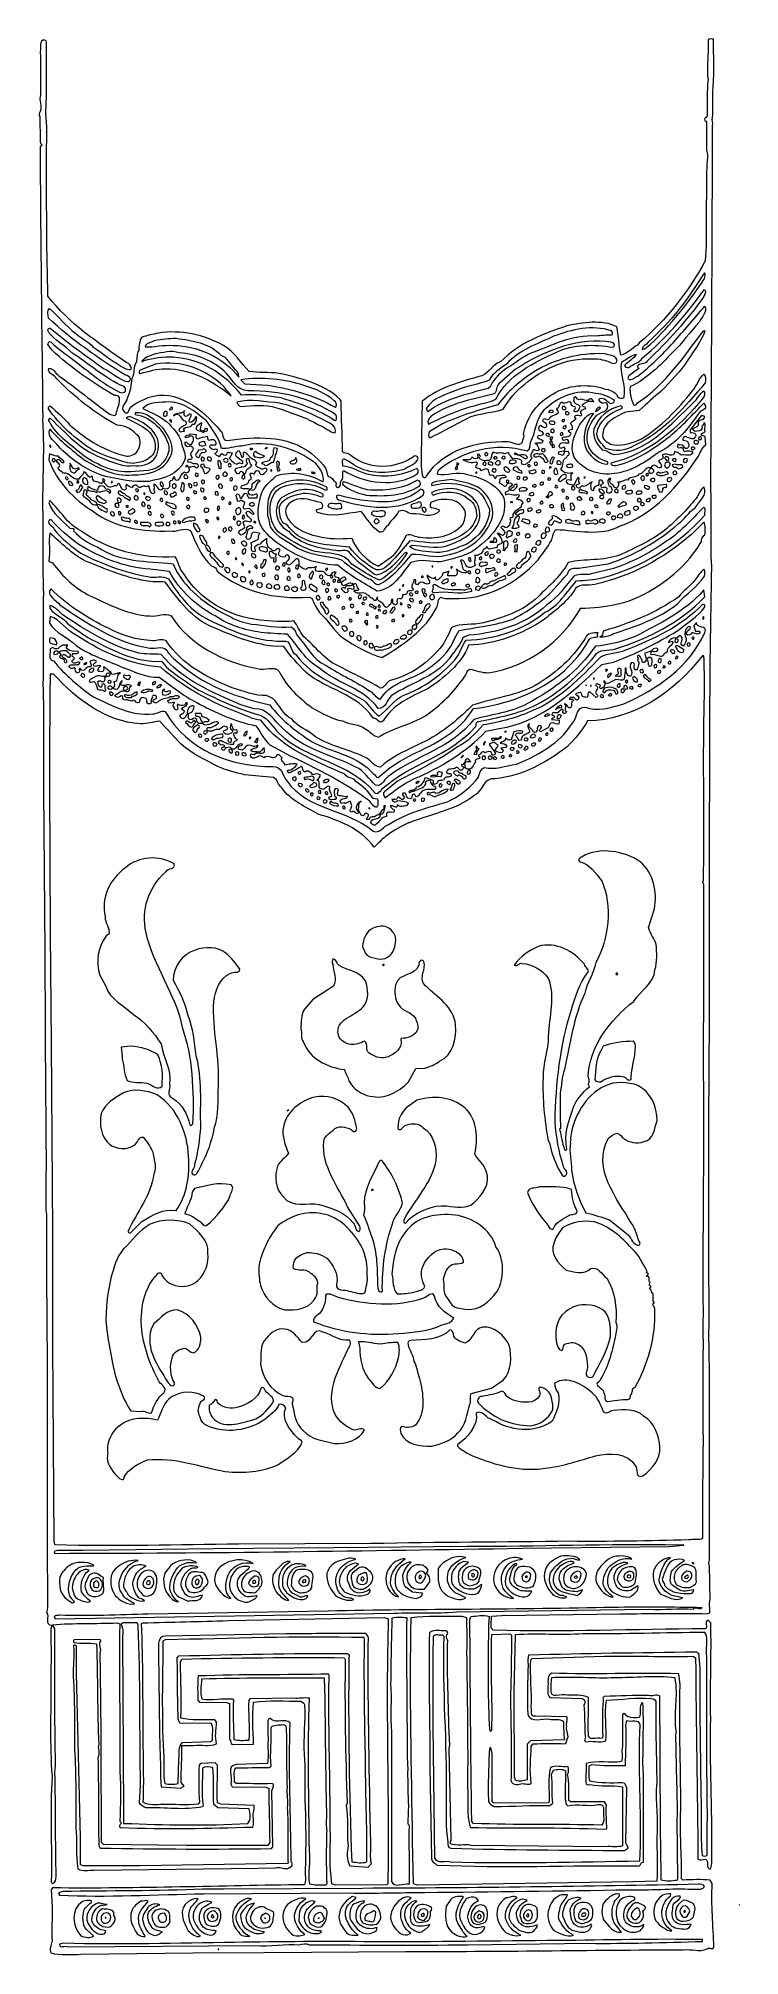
# Model space of a CAD drawing. Header units: centimetres. Extents: x -4.9 to 3.6, y -12.3 to 10.8.
import ezdxf

# ---------------------------------------------------------------- set-up
doc = ezdxf.new("R2010")
doc.units = ezdxf.units.CM
doc.header["$MEASUREMENT"] = 0
doc.layers.add('layer 1', color=7, linetype='Continuous')

msp = doc.modelspace()

# ---------------------------------------------------------------- linework, layer by layer
at = {"layer": 'layer 1', "color": 22, "lineweight": 9}
for points, knots in [([(-4.88631, 9.94479), (-4.85867, 10.01663), (-4.90841, 10.07741), (-4.88078, 10.14925), (-4.88078, 10.14925), (-4.88631, 10.32057), (-4.88078, 10.50294), (-4.88631, 10.66874), (-4.88631, 10.66874), (-4.87525, 10.71295), (-4.90841, 10.81794), (-4.83104, 10.8069), (-4.83104, 10.8069), (-4.80341, 10.80137), (-4.80894, 10.76269), (-4.80894, 10.73506), (-4.80894, 10.73506), (-4.81447, 10.45873), (-4.80341, 10.17688), (-4.82, 9.90609), (-4.82, 9.90609), (-4.79236, 9.6961), (-4.82, 9.49715), (-4.80894, 9.27608), (-4.80894, 9.27608), (-4.80894, 8.76766), (-4.80894, 8.23159), (-4.79236, 7.71764), (-4.79236, 7.71764), (-4.54367, 7.38605), (-4.17892, 7.14843), (-3.84182, 6.9108), (-3.84182, 6.9108), (-3.80866, 6.90527), (-3.79208, 6.87211), (-3.78655, 6.84447), (-3.78655, 6.84447), (-3.79761, 6.81684), (-3.83076, 6.83343), (-3.85288, 6.83896), (-3.85288, 6.83896), (-3.99103, 6.9108), (-4.11814, 7.01579), (-4.25078, 7.10422), (-4.25078, 7.10422), (-4.30603, 7.17053), (-4.38893, 7.20369), (-4.45524, 7.26448), (-4.45524, 7.26448), (-4.57682, 7.35291), (-4.66525, 7.47449), (-4.77577, 7.56843), (-4.77577, 7.56843), (-4.80894, 7.54633), (-4.78683, 7.49106), (-4.78683, 7.45238), (-4.78683, 7.45238), (-4.50498, 7.18712), (-4.17892, 6.96054), (-3.85839, 6.76159), (-3.85839, 6.76159), (-3.83076, 6.75606), (-3.80313, 6.745), (-3.79761, 6.71736), (-3.79761, 6.71736), (-3.79761, 6.69526), (-3.81419, 6.68422), (-3.83076, 6.68422), (-3.83076, 6.68422), (-3.94129, 6.70632), (-4.01867, 6.80026), (-4.12367, 6.84447), (-4.12367, 6.84447), (-4.35025, 7.00474), (-4.54919, 7.14843), (-4.76473, 7.3308), (-4.76473, 7.3308), (-4.77577, 7.33633), (-4.78683, 7.31974), (-4.79236, 7.31421), (-4.79236, 7.31421), (-4.79236, 7.31421), (-4.78683, 7.28107), (-4.78683, 7.28107), (-4.78683, 7.28107), (-4.70946, 7.17606), (-4.58788, 7.12632), (-4.50498, 7.03238), (-4.50498, 7.03238), (-4.3005, 6.90527), (-4.10157, 6.71736), (-3.87498, 6.62342), (-3.87498, 6.62342), (-3.85839, 6.61237), (-3.85288, 6.59027), (-3.85839, 6.56815), (-3.85839, 6.56815), (-3.87498, 6.54605), (-3.90813, 6.54605), (-3.93023, 6.55711), (-3.93023, 6.55711), (-4.12367, 6.65105), (-4.30603, 6.81132), (-4.47735, 6.93843), (-4.47735, 6.93843), (-4.57682, 7.01579), (-4.67078, 7.07659), (-4.7592, 7.165), (-4.7592, 7.165), (-4.7813, 7.17606), (-4.79236, 7.14843), (-4.79236, 7.13185), (-4.79236, 7.13185), (-4.79236, 7.13185), (-4.74262, 7.06553), (-4.74262, 7.06553), (-4.74262, 7.06553), (-4.52157, 6.85), (-4.25078, 6.66763), (-3.99103, 6.51841), (-3.99103, 6.51841), (-3.95787, 6.51841), (-3.91366, 6.50737), (-3.93023, 6.46868), (-3.93023, 6.46868), (-3.93023, 6.40236), (-3.95787, 6.35263), (-3.96893, 6.29183), (-3.96893, 6.29183), (-3.9855, 6.25868), (-4.0242, 6.28632), (-4.0463, 6.29183), (-4.0463, 6.29183), (-4.25629, 6.44106), (-4.44973, 6.60684), (-4.65972, 6.75606), (-4.65972, 6.75606), (-4.70946, 6.7892), (-4.72603, 6.84447), (-4.7813, 6.84447), (-4.7813, 6.84447), (-4.80341, 6.77816), (-4.70946, 6.7671), (-4.68736, 6.71736), (-4.68736, 6.71736), (-4.47183, 6.50184), (-4.22866, 6.29736), (-3.95787, 6.15921), (-3.95787, 6.15921), (-3.85288, 6.15921), (-3.76445, 6.0929), (-3.69814, 6.02104), (-3.69814, 6.02104), (-3.6705, 5.9713), (-3.67603, 5.90499), (-3.70367, 5.86078), (-3.70367, 5.86078), (-3.73128, 5.80551), (-3.78655, 5.78894), (-3.84182, 5.78341), (-3.84182, 5.78341), (-4.09604, 5.84421), (-4.32262, 5.97683), (-4.52708, 6.15921), (-4.52708, 6.15921), (-4.59341, 6.24209), (-4.68736, 6.31395), (-4.76473, 6.39131), (-4.76473, 6.39131), (-4.7813, 6.39131), (-4.78683, 6.37473), (-4.78683, 6.35816), (-4.78683, 6.35816), (-4.64868, 6.15368), (-4.45524, 5.98789), (-4.25078, 5.85525), (-4.25078, 5.85525), (-4.09604, 5.78894), (-3.93576, 5.7171), (-3.76445, 5.695), (-3.76445, 5.695), (-3.71471, 5.71157), (-3.6484, 5.71157), (-3.60419, 5.7392), (-3.60419, 5.7392), (-3.54339, 5.77235), (-3.49919, 5.82209), (-3.49919, 5.89393), (-3.49919, 5.89393), (-3.48813, 6.0929), (-3.71471, 6.17578), (-3.84735, 6.24209), (-3.84735, 6.24209), (-3.81419, 6.28632), (-3.75892, 6.23658), (-3.72024, 6.22552), (-3.72024, 6.22552), (-3.62077, 6.18131), (-3.51023, 6.09841), (-3.47155, 5.99341), (-3.47155, 5.99341), (-3.44945, 5.91052), (-3.45498, 5.81104), (-3.51576, 5.74472), (-3.51576, 5.74472), (-3.57656, 5.67841), (-3.67603, 5.6563), (-3.76445, 5.67288), (-3.76445, 5.67288), (-3.85839, 5.65077), (-3.9634, 5.695), (-4.05734, 5.72814), (-4.05734, 5.72814), (-4.18445, 5.77788), (-4.31709, 5.83315), (-4.42761, 5.92709), (-4.42761, 5.92709), (-4.54919, 6.02657), (-4.64868, 6.13157), (-4.76473, 6.24209), (-4.76473, 6.24209), (-4.7813, 6.23658), (-4.78683, 6.21447), (-4.77577, 6.20341), (-4.77577, 6.20341), (-4.68183, 6.02104), (-4.49947, 5.91052), (-4.35577, 5.78341), (-4.35577, 5.78341), (-4.18445, 5.67841), (-4.00761, 5.57893), (-3.79208, 5.59552), (-3.79208, 5.59552), (-3.65944, 5.61209), (-3.49919, 5.58446), (-3.40524, 5.70604), (-3.40524, 5.70604), (-3.36102, 5.76131), (-3.32787, 5.82762), (-3.33338, 5.90499), (-3.33338, 5.90499), (-3.38312, 6.08737), (-3.54339, 6.26421), (-3.74234, 6.28632), (-3.74234, 6.28632), (-3.74234, 6.29183), (-3.74234, 6.30289), (-3.74234, 6.30842), (-3.74234, 6.30842), (-3.60419, 6.32499), (-3.49919, 6.21447), (-3.40524, 6.12604), (-3.40524, 6.12604), (-3.33891, 6.02104), (-3.2505, 5.90499), (-3.31681, 5.77235), (-3.31681, 5.77235), (-3.39971, 5.59552), (-3.59313, 5.56236), (-3.77551, 5.55683), (-3.77551, 5.55683), (-3.99656, 5.53472), (-4.17892, 5.63973), (-4.3613, 5.74472), (-4.3613, 5.74472), (-4.51051, 5.86078), (-4.64315, 5.9713), (-4.77026, 6.10947), (-4.77026, 6.10947), (-4.80894, 6.00446), (-4.69289, 5.95473), (-4.64315, 5.87736), (-4.64315, 5.87736), (-4.48288, 5.72261), (-4.3005, 5.59552), (-4.09604, 5.54025), (-4.09604, 5.54025), (-3.93023, 5.50156), (-3.76445, 5.46841), (-3.57656, 5.47946), (-3.57656, 5.47946), (-3.41076, 5.51262), (-3.21734, 5.55683), (-3.14549, 5.73367), (-3.14549, 5.73367), (-3.11786, 5.79999), (-3.16207, 5.86078), (-3.17866, 5.92156), (-3.17866, 5.92156), (-3.18417, 6.02657), (-3.26707, 6.09841), (-3.32787, 6.17025), (-3.32787, 6.17025), (-3.42182, 6.26421), (-3.54339, 6.30842), (-3.6484, 6.35816), (-3.6484, 6.35816), (-3.57103, 6.44657), (-3.44392, 6.43), (-3.32787, 6.44106), (-3.32787, 6.44106), (-3.15102, 6.43553), (-3.01286, 6.31946), (-2.88023, 6.20894), (-2.88023, 6.20894), (-2.80839, 6.10394), (-2.72549, 5.99894), (-2.69786, 5.87736), (-2.69786, 5.87736), (-2.62602, 5.86631), (-2.53758, 5.90499), (-2.4547, 5.90499), (-2.4547, 5.90499), (-2.13969, 5.98789), (-1.80811, 5.88289), (-1.55942, 5.695), (-1.55942, 5.695), (-1.50969, 5.62867), (-1.45442, 5.56236), (-1.47099, 5.47393), (-1.47099, 5.47393), (-1.6368, 5.56789), (-1.84126, 5.61209), (-2.04021, 5.54577), (-2.04021, 5.54577), (-2.10654, 5.47393), (-2.20601, 5.41314), (-2.22259, 5.30814), (-2.22259, 5.30814), (-2.26128, 5.16446), (-2.2889, 4.99314), (-2.17838, 4.87708), (-2.17838, 4.87708), (-2.02917, 4.70576), (-1.81916, 4.59524), (-1.60916, 4.51787), (-1.60916, 4.51787), (-1.50416, 4.49577), (-1.40468, 4.4626), (-1.29415, 4.46813), (-1.29415, 4.46813), (-1.15048, 4.33549), (-0.98469, 4.25812), (-0.82442, 4.15312), (-0.82442, 4.15312), (-0.62547, 4.17524), (-0.526, 4.36313), (-0.41548, 4.50128), (-0.41548, 4.50128), (-0.28284, 4.5455), (-0.17783, 4.50681), (-0.05073, 4.50681), (-0.05073, 4.50681), (0.07638, 4.53997), (0.20348, 4.57314), (0.31954, 4.62839), (0.31954, 4.62839), (0.53506, 4.7776), (0.76718, 5.00972), (0.70638, 5.28051), (0.70638, 5.28051), (0.62349, 5.44631), (0.43559, 5.52919), (0.2698, 5.56236), (0.2698, 5.56236), (0.15374, 5.61209), (0.01559, 5.54025), (-0.09495, 5.56789), (-0.09495, 5.56789), (-0.09495, 5.56789), (-0.08942, 5.60656), (-0.08942, 5.60656), (-0.08942, 5.60656), (0.19796, 5.84972), (0.60691, 5.95473), (0.98823, 5.84421), (0.98823, 5.84421), (1.02139, 5.86078), (1.02139, 5.91052), (1.02691, 5.94368), (1.02691, 5.94368), (1.08771, 6.07078), (1.08771, 6.22552), (1.18718, 6.33605), (1.18718, 6.33605), (1.3585, 6.49631), (1.57955, 6.60131), (1.81719, 6.54052), (1.81719, 6.54052), (1.90008, 6.535), (1.97745, 6.50184), (2.04376, 6.45763), (2.04376, 6.45763), (2.04376, 6.43), (2.01614, 6.42447), (1.99402, 6.41894), (1.99402, 6.41894), (1.95535, 6.43553), (1.92218, 6.50184), (1.86693, 6.47974), (1.86693, 6.47974), (1.84481, 6.46868), (1.86693, 6.4521), (1.87245, 6.43553), (1.87245, 6.43553), (1.89455, 6.41342), (1.92218, 6.43553), (1.94982, 6.42447), (1.94982, 6.42447), (2.00508, 6.31395), (1.85034, 6.32499), (1.81166, 6.25868), (1.81166, 6.25868), (1.73429, 6.16474), (1.69009, 6.04867), (1.72323, 5.92156), (1.72323, 5.92156), (1.7564, 5.81657), (1.8614, 5.7392), (1.96088, 5.7171), (1.96088, 5.7171), (1.96088, 5.7171), (1.96088, 5.68947), (1.96088, 5.68947), (1.96088, 5.68947), (1.8614, 5.68394), (1.77297, 5.76684), (1.71219, 5.84421), (1.71219, 5.84421), (1.63482, 5.99341), (1.69009, 6.17578), (1.78956, 6.30289), (1.78956, 6.30289), (1.71219, 6.30289), (1.66798, 6.21447), (1.62376, 6.16474), (1.62376, 6.16474), (1.56851, 6.04867), (1.49114, 5.90499), (1.55745, 5.77235), (1.55745, 5.77235), (1.65692, 5.61209), (1.8614, 5.54577), (2.04376, 5.5734), (2.04376, 5.5734), (2.24824, 5.60104), (2.41956, 5.71157), (2.57983, 5.83315), (2.57983, 5.83315), (2.78431, 5.93262), (2.93904, 6.12604), (3.06615, 6.30842), (3.06615, 6.30842), (3.08825, 6.35263), (3.17115, 6.33605), (3.13247, 6.40789), (3.13247, 6.40789), (3.13247, 6.40789), (3.12141, 6.42447), (3.12141, 6.42447), (3.12141, 6.42447), (2.98877, 6.29183), (2.86168, 6.14815), (2.71247, 6.02657), (2.71247, 6.02657), (2.51352, 5.87183), (2.30351, 5.72814), (2.06035, 5.67288), (2.06035, 5.67288), (2.03272, 5.67288), (1.99402, 5.66736), (1.99955, 5.70051), (1.99955, 5.70051), (2.44719, 5.79999), (2.82299, 6.13157), (3.11037, 6.48527), (3.11037, 6.48527), (3.13247, 6.5129), (3.13799, 6.54605), (3.12141, 6.57368), (3.12141, 6.57368), (3.07168, 6.54052), (3.04404, 6.47421), (2.99983, 6.43553), (2.99983, 6.43553), (2.71798, 6.17025), (2.44166, 5.82762), (2.03272, 5.80551), (2.03272, 5.80551), (1.98851, 5.81657), (1.94982, 5.85525), (1.89455, 5.86078), (1.89455, 5.86078), (1.83377, 5.92709), (1.77297, 6.00446), (1.79507, 6.10947), (1.79507, 6.10947), (1.8393, 6.25868), (1.97745, 6.35816), (2.12113, 6.39131), (2.12113, 6.39131), (2.13219, 6.39131), (2.14324, 6.37473), (2.13219, 6.35816), (2.13219, 6.35816), (1.99402, 6.31946), (1.85034, 6.20894), (1.82824, 6.0542), (1.82824, 6.0542), (1.83377, 5.97683), (1.88904, 5.93815), (1.93877, 5.87736), (1.93877, 5.87736), (2.03825, 5.83868), (2.18193, 5.84421), (2.27588, 5.91052), (2.27588, 5.91052), (2.62957, 6.06526), (2.8893, 6.38026), (3.13799, 6.66763), (3.13799, 6.66763), (3.14352, 6.70632), (3.14905, 6.745), (3.12141, 6.77263), (3.12141, 6.77263), (3.06063, 6.72289), (3.03851, 6.63448), (2.98326, 6.57368), (2.98326, 6.57368), (2.80641, 6.3471), (2.60193, 6.1371), (2.36982, 5.99341), (2.36982, 5.99341), (2.25377, 5.93815), (2.11562, 5.89946), (1.99402, 5.92709), (1.99402, 5.92709), (1.95535, 5.96026), (1.88351, 5.98236), (1.90008, 6.0542), (1.90008, 6.0542), (1.91667, 6.19788), (2.06035, 6.26421), (2.1764, 6.31395), (2.1764, 6.31395), (2.1764, 6.31395), (2.34219, 6.33605), (2.34219, 6.33605), (2.34219, 6.33605), (2.44166, 6.41894), (2.51352, 6.50184), (2.60746, 6.56815), (2.60746, 6.56815), (2.71798, 6.68975), (2.83956, 6.80579), (2.93352, 6.94948), (2.93352, 6.94948), (2.99983, 7.06553), (3.09378, 7.165), (3.13247, 7.29764), (3.13247, 7.29764), (3.13247, 7.29764), (3.12141, 7.30317), (3.12141, 7.30317), (3.12141, 7.30317), (2.88379, 6.99368), (2.66273, 6.65105), (2.32008, 6.43), (2.32008, 6.43), (2.30904, 6.41342), (2.29245, 6.38579), (2.27035, 6.40789), (2.27035, 6.40789), (2.24824, 6.46316), (2.23167, 6.50737), (2.23167, 6.56815), (2.23167, 6.56815), (2.22061, 6.58474), (2.22614, 6.61237), (2.2372, 6.62342), (2.2372, 6.62342), (2.43062, 6.71736), (2.59087, 6.87764), (2.74009, 7.03238), (2.74009, 7.03238), (2.86168, 7.14843), (2.9501, 7.28107), (3.06615, 7.40264), (3.06615, 7.40264), (3.08825, 7.46343), (3.17115, 7.52422), (3.13247, 7.59606), (3.13247, 7.59606), (3.01089, 7.45238), (2.87826, 7.29764), (2.75115, 7.15396), (2.75115, 7.15396), (2.61851, 7.01027), (2.48036, 6.87211), (2.32561, 6.75053), (2.32561, 6.75053), (2.28694, 6.73947), (2.25377, 6.68975), (2.20956, 6.71736), (2.20956, 6.71736), (2.1985, 6.72289), (2.20956, 6.745), (2.21509, 6.75606), (2.21509, 6.75606), (2.21509, 6.75606), (2.33667, 6.84447), (2.33667, 6.84447), (2.33667, 6.84447), (2.33114, 6.85553), (2.31457, 6.86106), (2.32008, 6.87211), (2.32008, 6.87211), (2.34772, 6.91631), (2.40851, 6.87764), (2.43615, 6.9329), (2.43615, 6.9329), (2.69035, 7.17053), (2.92246, 7.43028), (3.12141, 7.71211), (3.12141, 7.71211), (3.12141, 7.73975), (3.16011, 7.76738), (3.12694, 7.79501), (3.12694, 7.79501), (2.91142, 7.50212), (2.66273, 7.19816), (2.38088, 6.97158), (2.38088, 6.97158), (2.34219, 6.89974), (2.27035, 6.90527), (2.21509, 6.85553), (2.21509, 6.85553), (2.19297, 6.85553), (2.17087, 6.85553), (2.16536, 6.87764), (2.16536, 6.87764), (2.20403, 6.92184), (2.27588, 6.96054), (2.30351, 7.01579), (2.30351, 7.01579), (2.24271, 6.99921), (2.18746, 6.95501), (2.13219, 6.92184), (2.13219, 6.92184), (2.09903, 6.77816), (2.18746, 6.65105), (2.15983, 6.49078), (2.15983, 6.49078), (2.13772, 6.48527), (2.10456, 6.47421), (2.08246, 6.50184), (2.08246, 6.50184), (2.04929, 6.58474), (1.94982, 6.58474), (1.87798, 6.61237), (1.87798, 6.61237), (1.66245, 6.66211), (1.4414, 6.63448), (1.26455, 6.5129), (1.26455, 6.5129), (1.09324, 6.40789), (0.9827, 6.24209), (0.94402, 6.04867), (0.94402, 6.04867), (0.96613, 6.01552), (0.93296, 5.98789), (0.93296, 5.95473), (0.93296, 5.95473), (0.89429, 5.89393), (0.81691, 5.96026), (0.75612, 5.96026), (0.75612, 5.96026), (0.38585, 5.96579), (-0.01758, 5.87183), (-0.22757, 5.54025), (-0.22757, 5.54025), (-0.2331, 5.52366), (-0.24968, 5.52366), (-0.26627, 5.52919), (-0.26627, 5.52919), (-0.29941, 5.61209), (-0.28837, 5.70604), (-0.28837, 5.79446), (-0.28837, 5.79446), (-0.28837, 5.79446), (-0.27731, 6.44657), (-0.27731, 6.44657), (-0.27731, 6.44657), (-0.06732, 6.62342), (0.1869, 6.67869), (0.44112, 6.75606), (0.44112, 6.75606), (0.53506, 6.7892), (0.57376, 6.89974), (0.6677, 6.92184), (0.6677, 6.92184), (0.88876, 7.15396), (1.18165, 7.25896), (1.46903, 7.35844), (1.46903, 7.35844), (1.66245, 7.39711), (1.88904, 7.43581), (2.0714, 7.34738), (2.0714, 7.34738), (2.0935, 7.23133), (2.0935, 7.12079), (2.12113, 7.00474), (2.12113, 7.00474), (2.19297, 7.01579), (2.2593, 7.08765), (2.32008, 7.12632), (2.32008, 7.12632), (2.32008, 7.12632), (2.34219, 7.15396), (2.34219, 7.15396), (2.34219, 7.15396), (2.67378, 7.43028), (2.93352, 7.77291), (3.13799, 8.14318), (3.13799, 8.14318), (3.16011, 8.45266), (3.14352, 8.7787), (3.15458, 9.08266), (3.15458, 9.08266), (3.14905, 9.20977), (3.16011, 9.3203), (3.16562, 9.43082), (3.16562, 9.43082), (3.15458, 9.45293), (3.15458, 9.47503), (3.15458, 9.49715), (3.15458, 9.49715), (3.15458, 9.49715), (3.15458, 9.81768), (3.15458, 9.81768), (3.15458, 9.81768), (3.14352, 9.82872), (3.11588, 9.84531), (3.13799, 9.86741), (3.13799, 9.86741), (3.15458, 9.87293), (3.16562, 9.89505), (3.16011, 9.91162), (3.16011, 9.91162), (3.16562, 10.05531), (3.15458, 10.19347), (3.17115, 10.33163), (3.17115, 10.33163), (3.15458, 10.43663), (3.17115, 10.55268), (3.17115, 10.66321), (3.17115, 10.66321), (3.17115, 10.66321), (3.17115, 10.81243), (3.17115, 10.81243), (3.17115, 10.81243), (3.18772, 10.829), (3.21536, 10.81794), (3.23746, 10.81794), (3.23746, 10.81794), (3.23746, 10.61348), (3.24852, 10.44768), (3.23195, 10.24321), (3.23195, 10.24321), (3.22642, 10.12162), (3.23195, 9.98899), (3.22642, 9.86741), (3.22642, 9.86741), (3.20984, 9.84531), (3.23746, 9.81215), (3.22642, 9.77345), (3.22642, 9.77345), (3.22089, 8.3366), (3.21536, 6.85553), (3.20431, 5.42972), (3.20431, 5.42972), (3.22089, 5.11472), (3.19878, 4.78313), (3.21536, 4.44603), (3.21536, 4.44603), (3.20431, 3.79944), (3.19325, 3.11416), (3.19325, 2.45653), (3.19325, 2.45653), (3.19325, 2.45653), (3.18772, 0.76545), (3.18772, 0.76545), (3.18772, 0.76545), (3.18772, 0.76545), (3.18772, 0.36203), (3.18772, 0.36203), (3.18772, 0.36203), (3.19878, -0.94219), (3.17115, -2.31825), (3.18221, -3.62249), (3.18221, -3.62249), (3.17115, -4.00933), (3.19325, -4.41276), (3.18221, -4.78855), (3.18221, -4.78855), (3.18221, -4.78855), (3.18772, -5.28593), (3.18772, -5.28593), (3.18772, -5.28593), (3.18772, -5.28593), (3.18772, -7.34174), (3.18772, -7.34174), (3.18772, -7.34174), (3.18772, -7.34174), (3.18772, -7.54069), (3.18772, -7.54069), (3.18772, -7.54069), (3.18772, -7.54069), (3.18221, -7.57385), (3.18221, -7.57385), (3.18221, -7.57385), (3.19878, -7.71754), (3.18772, -7.87228), (3.19878, -8.02149), (3.19878, -8.02149), (3.17668, -8.07123), (3.19878, -8.1265), (3.19325, -8.18175), (3.19325, -8.18175), (3.19325, -8.18175), (3.15458, -8.19281), (3.15458, -8.19281), (3.15458, -8.19281), (2.82852, -8.18175), (2.45272, -8.19281), (2.11562, -8.19281), (2.11562, -8.19281), (2.11562, -8.19281), (0.67875, -8.21491), (0.67875, -8.21491), (0.67875, -8.21491), (0.67875, -8.21491), (0.55717, -8.22044), (0.55717, -8.22044), (0.55717, -8.22044), (0.56823, -8.27018), (0.52953, -8.35308), (0.57927, -8.39176), (0.57927, -8.39176), (1.45244, -8.41386), (2.27588, -8.3807), (3.13799, -8.37518), (3.13799, -8.37518), (3.17668, -8.35308), (3.12141, -8.28675), (3.17115, -8.27018), (3.17115, -8.27018), (3.17115, -8.27018), (3.20431, -8.30334), (3.20431, -8.30334), (3.20431, -8.30334), (3.21536, -8.68465), (3.19325, -9.07151), (3.20431, -9.45835), (3.20431, -9.45835), (3.18772, -9.99442), (3.22642, -10.54704), (3.21536, -11.07758), (3.21536, -11.07758), (3.21536, -11.14389), (3.22642, -11.21573), (3.19878, -11.27653), (3.19878, -11.27653), (3.13247, -11.26547), (3.19878, -11.17153), (3.13247, -11.15495), (3.13247, -11.15495), (3.10484, -11.16048), (3.07168, -11.17153), (3.04957, -11.15495), (3.04957, -11.15495), (3.04404, -10.33705), (3.02747, -9.54125), (3.02194, -8.72335), (3.02194, -8.72335), (3.02194, -8.72335), (2.98877, -8.70676), (2.98877, -8.70676), (2.98877, -8.70676), (2.64061, -8.71229), (2.26483, -8.70124), (1.92218, -8.70676), (1.92218, -8.70676), (1.92218, -8.70676), (1.04901, -8.73439), (1.04901, -8.73439), (1.04901, -8.73439), (1.04901, -8.73439), (1.03244, -8.75098), (1.03244, -8.75098), (1.03244, -8.75098), (1.02139, -8.9444), (1.04901, -9.12676), (1.03797, -9.32571), (1.03797, -9.32571), (1.04901, -9.35887), (1.02139, -9.44177), (1.09324, -9.43071), (1.09324, -9.43071), (1.09324, -9.43071), (1.46903, -9.43624), (1.46903, -9.43624), (1.46903, -9.43624), (1.48561, -9.47494), (1.45244, -9.51362), (1.46903, -9.55229), (1.46903, -9.55229), (1.44691, -9.61309), (1.51324, -9.66836), (1.4635, -9.71809), (1.4635, -9.71809), (1.48008, -9.7402), (1.45797, -9.75124), (1.44691, -9.7623), (1.44691, -9.7623), (1.31429, -9.75124), (1.18718, -9.7623), (1.06007, -9.7623), (1.06007, -9.7623), (1.06007, -9.7623), (1.03797, -9.78994), (1.03797, -9.78994), (1.03797, -9.78994), (1.03244, -9.93362), (1.01586, -10.09389), (1.03797, -10.2431), (1.03797, -10.2431), (0.99928, -10.26521), (0.94402, -10.23204), (0.89429, -10.24862), (0.89429, -10.24862), (0.84455, -10.26521), (0.77271, -10.2431), (0.79481, -10.17125), (0.79481, -10.17125), (0.80586, -9.74573), (0.77822, -9.3423), (0.79481, -8.9223), (0.79481, -8.9223), (0.79481, -8.9223), (0.80033, -8.45255), (0.80033, -8.45255), (0.80033, -8.45255), (0.80033, -8.45255), (0.78375, -8.43596), (0.78375, -8.43596), (0.78375, -8.43596), (0.78375, -8.43596), (0.5627, -8.44149), (0.5627, -8.44149), (0.5627, -8.44149), (0.54612, -8.82833), (0.57376, -9.21519), (0.5627, -9.59652), (0.5627, -9.59652), (0.5627, -9.59652), (0.54612, -9.61309), (0.54612, -9.61309), (0.54612, -9.61309), (0.54612, -9.61309), (0.53506, -9.58546), (0.53506, -9.58546), (0.53506, -9.58546), (0.52402, -9.41414), (0.51849, -9.23176), (0.51849, -9.0494), (0.51849, -9.0494), (0.52402, -8.7786), (0.51296, -8.50229), (0.52953, -8.22597), (0.52953, -8.22597), (0.45769, -8.20387), (0.38032, -8.22044), (0.31401, -8.22597), (0.31401, -8.22597), (0.31401, -8.22597), (0.29744, -8.2536), (0.29744, -8.2536), (0.29744, -8.2536), (0.30295, -9.07702), (0.30848, -9.87835), (0.31954, -10.70178), (0.31954, -10.70178), (0.31954, -10.70178), (0.34164, -10.72389), (0.34164, -10.72389), (0.34164, -10.72389), (0.85006, -10.74599), (1.36956, -10.72942), (1.88904, -10.74599), (1.88904, -10.74599), (1.93324, -10.69626), (1.90008, -10.62994), (1.91114, -10.56363), (1.91114, -10.56363), (1.92218, -10.51941), (1.88904, -10.48626), (1.84481, -10.49731), (1.84481, -10.49731), (1.72323, -10.52494), (1.60165, -10.48073), (1.48008, -10.51389), (1.48008, -10.51389), (1.44691, -10.49179), (1.44691, -10.42546), (1.44691, -10.38126), (1.44691, -10.38126), (1.44691, -10.38126), (1.45244, -10.08836), (1.45244, -10.08836), (1.45244, -10.08836), (1.41376, -10.06073), (1.35297, -10.07177), (1.30876, -10.08283), (1.30876, -10.08283), (1.30876, -10.08283), (1.28113, -10.13257), (1.28113, -10.13257), (1.28113, -10.13257), (1.30323, -10.24862), (1.28113, -10.36468), (1.2977, -10.48073), (1.2977, -10.48073), (1.2977, -10.48073), (1.26455, -10.50836), (1.26455, -10.50836), (1.26455, -10.50836), (1.03244, -10.50283), (0.82796, -10.51941), (0.59033, -10.51941), (0.59033, -10.51941), (0.56823, -10.50836), (0.52953, -10.49179), (0.52402, -10.45863), (0.52402, -10.45863), (0.52402, -10.45863), (0.51849, -10.34809), (0.51849, -10.34809), (0.51849, -10.34809), (0.51849, -10.17678), (0.52402, -9.99993), (0.53506, -9.81757), (0.53506, -9.81757), (0.53506, -9.81757), (0.55164, -9.80651), (0.55164, -9.80651), (0.55164, -9.80651), (0.55164, -9.80651), (0.56823, -9.87835), (0.56823, -9.87835), (0.56823, -9.87835), (0.56823, -9.87835), (0.56823, -10.46416), (0.56823, -10.46416), (0.56823, -10.46416), (0.56823, -10.46416), (0.59033, -10.48073), (0.59033, -10.48073), (0.59033, -10.48073), (0.59033, -10.48073), (1.24245, -10.4752), (1.24245, -10.4752), (1.24245, -10.4752), (1.24245, -10.4752), (1.25349, -10.45863), (1.25349, -10.45863), (1.25349, -10.45863), (1.25902, -10.32599), (1.23692, -10.18231), (1.27008, -10.04967), (1.27008, -10.04967), (1.33086, -10.01652), (1.41376, -10.04967), (1.48008, -10.03862), (1.48008, -10.03862), (1.49114, -10.06626), (1.49665, -10.10494), (1.47455, -10.13257), (1.47455, -10.13257), (1.50218, -10.22651), (1.48561, -10.34809), (1.49114, -10.44757), (1.49114, -10.44757), (1.49114, -10.44757), (1.51324, -10.46416), (1.51324, -10.46416), (1.51324, -10.46416), (1.51324, -10.46416), (1.92218, -10.46416), (1.92218, -10.46416), (1.92218, -10.46416), (1.92218, -10.46416), (1.94429, -10.50283), (1.94429, -10.50283), (1.94429, -10.50283), (1.93877, -10.59678), (1.94982, -10.70178), (1.94982, -10.79022), (1.94982, -10.79022), (1.94982, -10.79022), (1.92218, -10.79573), (1.92218, -10.79573), (1.92218, -10.79573), (1.38613, -10.7681), (0.82796, -10.78469), (0.30295, -10.77363), (0.30295, -10.77363), (0.25321, -10.61337), (0.28638, -10.44205), (0.2698, -10.28178), (0.2698, -10.28178), (0.27533, -9.75124), (0.26427, -9.18756), (0.25874, -8.6515), (0.25874, -8.6515), (0.2698, -8.51334), (0.25321, -8.36965), (0.25874, -8.23701), (0.25874, -8.23701), (0.25874, -8.23701), (0.20348, -8.22044), (0.20348, -8.22044), (0.20348, -8.22044), (0.00453, -8.22597), (-0.22757, -8.21491), (-0.40995, -8.23701), (-0.40995, -8.23701), (-0.43205, -9.13782), (-0.40442, -10.08283), (-0.39337, -10.93943), (-0.39337, -10.93943), (-0.39337, -10.93943), (-0.38231, -11.45338), (-0.38231, -11.45338), (-0.38231, -11.45338), (-0.38231, -11.45338), (-0.33811, -11.46995), (-0.33811, -11.46995), (-0.33811, -11.46995), (-0.33811, -11.46995), (2.27035, -11.43127), (2.27035, -11.43127), (2.27035, -11.43127), (2.27035, -11.43127), (2.5522, -11.42021), (2.5522, -11.42021), (2.5522, -11.42021), (2.56877, -11.2489), (2.5522, -11.04995), (2.5522, -10.87863), (2.5522, -10.87863), (2.5743, -10.66862), (2.53009, -10.4531), (2.5522, -10.23204), (2.5522, -10.23204), (2.5522, -9.93362), (2.53562, -9.59099), (2.54114, -9.27046), (2.54114, -9.27046), (2.54667, -9.23729), (2.51903, -9.21519), (2.48589, -9.21519), (2.48589, -9.21519), (2.31457, -9.19862), (2.12666, -9.23176), (1.94429, -9.23729), (1.94429, -9.23729), (1.92218, -9.40861), (1.94982, -9.5744), (1.93877, -9.72914), (1.93877, -9.72914), (1.85587, -9.75677), (1.7785, -9.71809), (1.6956, -9.7402), (1.6956, -9.7402), (1.65692, -9.71809), (1.70666, -9.69599), (1.69009, -9.67387), (1.69009, -9.67387), (1.67903, -9.55229), (1.68456, -9.41967), (1.6735, -9.29256), (1.6735, -9.29256), (1.68456, -9.27597), (1.69009, -9.2594), (1.67903, -9.23729), (1.67903, -9.23729), (1.67903, -9.23729), (1.65692, -9.21519), (1.65692, -9.21519), (1.65692, -9.21519), (1.65692, -9.21519), (1.26455, -9.20413), (1.26455, -9.20413), (1.26455, -9.20413), (1.22586, -9.17098), (1.23692, -9.09361), (1.24245, -9.0494), (1.24245, -9.0494), (1.23692, -9.00518), (1.23692, -8.93334), (1.28113, -8.91124), (1.28113, -8.91124), (1.79507, -8.92781), (2.30351, -8.90571), (2.81746, -8.91677), (2.81746, -8.91677), (2.81746, -8.91677), (2.83405, -9.0494), (2.83405, -9.0494), (2.83405, -9.0494), (2.81746, -9.58546), (2.85062, -10.10494), (2.83956, -10.641), (2.83956, -10.641), (2.83405, -10.88416), (2.85615, -11.14942), (2.85062, -11.39258), (2.85062, -11.39258), (2.85062, -11.39258), (2.8672, -11.40917), (2.8672, -11.40917), (2.8672, -11.40917), (2.97773, -11.40364), (3.09378, -11.39811), (3.19878, -11.40917), (3.19878, -11.40917), (3.19878, -11.40917), (3.22089, -11.44785), (3.22089, -11.44785), (3.22089, -11.44785), (3.20984, -11.70759), (3.23195, -11.9618), (3.24299, -12.21601), (3.24299, -12.21601), (3.22642, -12.25471), (3.18772, -12.21601), (3.16011, -12.23812), (3.16011, -12.23812), (3.06615, -12.28234), (2.9722, -12.23812), (2.87273, -12.24918), (2.87273, -12.24918), (1.73429, -12.25471), (0.63454, -12.27128), (-0.47626, -12.27128), (-0.47626, -12.27128), (-0.47626, -12.27128), (-2.18391, -12.28234), (-2.18391, -12.28234), (-2.18391, -12.28234), (-2.18391, -12.28234), (-3.04602, -12.28785), (-3.04602, -12.28785), (-3.04602, -12.28785), (-3.04602, -12.28785), (-4.39446, -12.30444), (-4.39446, -12.30444), (-4.39446, -12.30444), (-4.49947, -12.30444), (-4.64315, -12.32102), (-4.7592, -12.28785), (-4.7592, -12.28785), (-4.77577, -12.24918), (-4.7592, -12.18838), (-4.74262, -12.1497), (-4.74262, -12.1497), (-4.75367, -12.00602), (-4.73709, -11.86232), (-4.74262, -11.73523), (-4.74262, -11.73523), (-4.74262, -11.73523), (-4.75367, -11.52522), (-4.75367, -11.52522), (-4.75367, -11.52522), (-4.75367, -11.52522), (-4.73709, -11.50311), (-4.73709, -11.50311), (-4.73709, -11.50311), (-3.68155, -11.51416), (-2.71443, -11.47548), (-1.69758, -11.46442), (-1.69758, -11.46442), (-1.66994, -11.38707), (-1.70311, -11.30969), (-1.68653, -11.22679), (-1.68653, -11.22679), (-1.681, -10.97258), (-1.681, -10.70178), (-1.69205, -10.45863), (-1.69205, -10.45863), (-1.69758, -10.27072), (-1.68653, -10.06626), (-1.70311, -9.88941), (-1.70311, -9.88941), (-1.71417, -9.69599), (-1.68653, -9.48598), (-1.69758, -9.29809), (-1.69758, -9.29809), (-1.69758, -9.27046), (-1.72521, -9.2594), (-1.74179, -9.24835), (-1.74179, -9.24835), (-1.92969, -9.24835), (-2.12864, -9.23729), (-2.31102, -9.2594), (-2.31102, -9.2594), (-2.33312, -9.43071), (-2.31653, -9.59099), (-2.31102, -9.76783), (-2.31102, -9.76783), (-2.31102, -9.76783), (-2.56522, -9.77335), (-2.56522, -9.77335), (-2.56522, -9.77335), (-2.60391, -9.7623), (-2.57075, -9.72361), (-2.60391, -9.70704), (-2.60391, -9.70704), (-2.60391, -9.70704), (-2.60391, -9.27597), (-2.60391, -9.27597), (-2.60391, -9.27597), (-2.60391, -9.27597), (-2.63706, -9.26493), (-2.63706, -9.26493), (-2.63706, -9.26493), (-2.63706, -9.26493), (-2.96312, -9.2594), (-2.96312, -9.2594), (-2.96312, -9.2594), (-2.96312, -9.2594), (-2.98522, -9.23729), (-2.98522, -9.23729), (-2.98522, -9.23729), (-2.98522, -9.13782), (-2.99075, -9.04387), (-2.97971, -8.9444), (-2.97971, -8.9444), (-2.44917, -8.9223), (-1.92416, -8.93334), (-1.40468, -8.9223), (-1.40468, -8.9223), (-1.39362, -8.9665), (-1.40468, -9.02728), (-1.40468, -9.08255), (-1.40468, -9.08255), (-1.40468, -9.64072), (-1.38811, -10.19888), (-1.38811, -10.76258), (-1.38811, -10.76258), (-1.37705, -10.99468), (-1.40468, -11.23232), (-1.366, -11.45338), (-1.366, -11.45338), (-1.366, -11.45338), (-1.32731, -11.46995), (-1.32731, -11.46995), (-1.32731, -11.46995), (-1.32731, -11.46995), (-0.70284, -11.46442), (-0.70284, -11.46442), (-0.70284, -11.46442), (-0.70284, -11.46442), (-0.6918, -11.45338), (-0.6918, -11.45338), (-0.6918, -11.45338), (-0.67521, -10.39232), (-0.71942, -9.30361), (-0.68627, -8.2536), (-0.68627, -8.2536), (-0.68627, -8.2536), (-0.73601, -8.23701), (-0.73601, -8.23701), (-0.73601, -8.23701), (-0.73601, -8.23701), (-2.61496, -8.27571), (-2.61496, -8.27571), (-2.61496, -8.27571), (-2.96865, -8.28675), (-3.29471, -8.29228), (-3.6484, -8.30334), (-3.6484, -8.30334), (-3.6484, -8.30334), (-3.66497, -8.30886), (-3.66497, -8.30886), (-3.66497, -8.30886), (-3.64287, -8.77308), (-3.6484, -9.24282), (-3.64287, -9.70704), (-3.64287, -9.70704), (-3.64287, -9.9723), (-3.63181, -10.22098), (-3.64287, -10.46967), (-3.64287, -10.46967), (-3.57656, -10.51389), (-3.4826, -10.49731), (-3.40524, -10.49731), (-3.40524, -10.49731), (-3.28365, -10.49179), (-3.11786, -10.50836), (-2.97971, -10.49179), (-2.97971, -10.49179), (-2.97971, -10.49179), (-2.96312, -10.46967), (-2.96312, -10.46967), (-2.96312, -10.46967), (-2.97971, -10.31494), (-2.97418, -10.17125), (-2.96865, -10.02203), (-2.96865, -10.02203), (-2.96865, -10.02203), (-2.95207, -9.99993), (-2.95207, -9.99993), (-2.95207, -9.99993), (-2.95207, -9.99993), (-2.77523, -9.99442), (-2.77523, -9.99442), (-2.77523, -9.99442), (-2.77523, -9.99442), (-2.74759, -10.02203), (-2.74759, -10.02203), (-2.74759, -10.02203), (-2.74206, -10.17125), (-2.75865, -10.32046), (-2.74759, -10.4752), (-2.74759, -10.4752), (-2.74759, -10.4752), (-2.70892, -10.49179), (-2.70892, -10.49179), (-2.70892, -10.49179), (-2.70892, -10.49179), (-2.30549, -10.50836), (-2.30549, -10.50836), (-2.30549, -10.50836), (-2.29443, -10.54704), (-2.32206, -10.59678), (-2.31653, -10.64652), (-2.31653, -10.64652), (-2.31653, -10.67968), (-2.29996, -10.72942), (-2.32206, -10.7681), (-2.32206, -10.7681), (-2.8526, -10.78469), (-3.37761, -10.79573), (-3.91919, -10.77363), (-3.91919, -10.77363), (-3.95787, -10.74599), (-3.8805, -10.72942), (-3.92472, -10.69626), (-3.92472, -10.69626), (-3.91919, -10.50836), (-3.91366, -10.29836), (-3.92472, -10.09941), (-3.92472, -10.09941), (-3.92472, -10.09941), (-3.93023, -8.44149), (-3.93023, -8.44149), (-3.93023, -8.44149), (-3.93023, -8.44149), (-3.92472, -8.31439), (-3.92472, -8.31439), (-3.92472, -8.31439), (-3.92472, -8.31439), (-3.95787, -8.30334), (-3.95787, -8.30334), (-3.95787, -8.30334), (-4.22315, -8.31439), (-4.47735, -8.30334), (-4.73709, -8.32545), (-4.73709, -8.32545), (-4.73709, -8.32545), (-4.70946, -8.36965), (-4.70946, -8.36965), (-4.70946, -8.36965), (-4.70393, -8.83939), (-4.71499, -9.28703), (-4.70393, -9.7623), (-4.70393, -9.7623), (-4.70946, -9.87282), (-4.69289, -9.99993), (-4.70946, -10.11046), (-4.70946, -10.11046), (-4.69842, -10.51941), (-4.70393, -10.95047), (-4.69289, -11.37048), (-4.69289, -11.37048), (-4.69842, -11.39811), (-4.69289, -11.44785), (-4.73709, -11.44785), (-4.73709, -11.44785), (-4.74262, -11.44785), (-4.7592, -11.43127), (-4.75367, -11.42021), (-4.75367, -11.42021), (-4.74262, -10.99468), (-4.77026, -10.57468), (-4.74262, -10.15467), (-4.74262, -10.15467), (-4.77577, -9.77335), (-4.75367, -9.38651), (-4.7592, -9.00518), (-4.7592, -9.00518), (-4.75367, -8.78413), (-4.75367, -8.59071), (-4.7592, -8.36965), (-4.7592, -8.36965), (-4.7592, -8.36965), (-4.74262, -8.33096), (-4.74262, -8.33096), (-4.74262, -8.33096), (-4.8421, -8.32545), (-4.77026, -8.23148), (-4.80894, -8.17623), (-4.80894, -8.17623), (-4.78683, -8.09333), (-4.80341, -8.01596), (-4.79789, -7.93859), (-4.79789, -7.93859), (-4.80894, -7.13175), (-4.79789, -6.33042), (-4.80341, -5.51804), (-4.80341, -5.51804), (-4.79789, -4.79961), (-4.82, -4.0867), (-4.80894, -3.36827), (-4.80894, -3.36827), (-4.80894, -3.36827), (-4.82, -3.31853), (-4.82, -3.31853), (-4.82, -3.31853), (-4.80894, -2.6001), (-4.82551, -1.90931), (-4.82551, -1.21298), (-4.82551, -1.21298), (-4.82551, -0.8814), (-4.83104, -0.53325), (-4.83104, -0.19615), (-4.83104, -0.19615), (-4.83104, -0.19615), (-4.84763, 1.75467), (-4.84763, 1.75467), (-4.84763, 1.75467), (-4.84763, 2.18021), (-4.8421, 2.60021), (-4.85314, 3.03679), (-4.85314, 3.03679), (-4.8421, 3.40154), (-4.85867, 3.78285), (-4.84763, 4.13101), (-4.84763, 4.13101), (-4.85867, 4.41287), (-4.85314, 4.71682), (-4.85314, 5.00972), (-4.85314, 5.00972), (-4.86973, 5.41314), (-4.83104, 5.82209), (-4.85867, 6.22552), (-4.85867, 6.22552), (-4.84763, 6.26421), (-4.85867, 6.31946), (-4.85867, 6.35816), (-4.85867, 6.35816), (-4.85867, 6.70632), (-4.8642, 7.05448), (-4.86973, 7.41369), (-4.86973, 7.41369), (-4.87525, 8.1045), (-4.88631, 8.8174), (-4.88631, 9.52477), (-4.88631, 9.52477), (-4.83657, 9.53583), (-4.89737, 9.55793), (-4.88631, 9.58556), (-4.88631, 9.58556), (-4.88631, 9.58556), (-4.89184, 9.88399), (-4.89184, 9.88399), (-4.89184, 9.88399), (-4.90841, 9.90056), (-4.89737, 9.9282), (-4.88631, 9.94479)], [0, 0, 0, 0, 0.00251256, 0.00251256, 0.00251256, 0.00251256, 0.00502513, 0.00502513, 0.00502513, 0.00502513, 0.00753769, 0.00753769, 0.00753769, 0.00753769, 0.01005025, 0.01005025, 0.01005025, 0.01005025, 0.01256281, 0.01256281, 0.01256281, 0.01256281, 0.01507538, 0.01507538, 0.01507538, 0.01507538, 0.01758794, 0.01758794, 0.01758794, 0.01758794, 0.0201005, 0.0201005, 0.0201005, 0.0201005, 0.02261307, 0.02261307, 0.02261307, 0.02261307, 0.02512563, 0.02512563, 0.02512563, 0.02512563, 0.02763819, 0.02763819, 0.02763819, 0.02763819, 0.03015075, 0.03015075, 0.03015075, 0.03015075, 0.03266332, 0.03266332, 0.03266332, 0.03266332, 0.03517588, 0.03517588, 0.03517588, 0.03517588, 0.03768844, 0.03768844, 0.03768844, 0.03768844, 0.04020101, 0.04020101, 0.04020101, 0.04020101, 0.04271357, 0.04271357, 0.04271357, 0.04271357, 0.04522613, 0.04522613, 0.04522613, 0.04522613, 0.04773869, 0.04773869, 0.04773869, 0.04773869, 0.05025126, 0.05025126, 0.05025126, 0.05025126, 0.05276382, 0.05276382, 0.05276382, 0.05276382, 0.05527638, 0.05527638, 0.05527638, 0.05527638, 0.05778894, 0.05778894, 0.05778894, 0.05778894, 0.06030151, 0.06030151, 0.06030151, 0.06030151, 0.06281407, 0.06281407, 0.06281407, 0.06281407, 0.06532663, 0.06532663, 0.06532663, 0.06532663, 0.0678392, 0.0678392, 0.0678392, 0.0678392, 0.07035176, 0.07035176, 0.07035176, 0.07035176, 0.07286432, 0.07286432, 0.07286432, 0.07286432, 0.07537688, 0.07537688, 0.07537688, 0.07537688, 0.07788945, 0.07788945, 0.07788945, 0.07788945, 0.08040201, 0.08040201, 0.08040201, 0.08040201, 0.08291457, 0.08291457, 0.08291457, 0.08291457, 0.08542714, 0.08542714, 0.08542714, 0.08542714, 0.0879397, 0.0879397, 0.0879397, 0.0879397, 0.09045226, 0.09045226, 0.09045226, 0.09045226, 0.09296482, 0.09296482, 0.09296482, 0.09296482, 0.09547739, 0.09547739, 0.09547739, 0.09547739, 0.09798995, 0.09798995, 0.09798995, 0.09798995, 0.10050251, 0.10050251, 0.10050251, 0.10050251, 0.10301508, 0.10301508, 0.10301508, 0.10301508, 0.10552764, 0.10552764, 0.10552764, 0.10552764, 0.1080402, 0.1080402, 0.1080402, 0.1080402, 0.11055276, 0.11055276, 0.11055276, 0.11055276, 0.11306533, 0.11306533, 0.11306533, 0.11306533, 0.11557789, 0.11557789, 0.11557789, 0.11557789, 0.11809045, 0.11809045, 0.11809045, 0.11809045, 0.12060302, 0.12060302, 0.12060302, 0.12060302, 0.12311558, 0.12311558, 0.12311558, 0.12311558, 0.12562814, 0.12562814, 0.12562814, 0.12562814, 0.1281407, 0.1281407, 0.1281407, 0.1281407, 0.13065327, 0.13065327, 0.13065327, 0.13065327, 0.13316583, 0.13316583, 0.13316583, 0.13316583, 0.13567839, 0.13567839, 0.13567839, 0.13567839, 0.13819095, 0.13819095, 0.13819095, 0.13819095, 0.14070352, 0.14070352, 0.14070352, 0.14070352, 0.14321608, 0.14321608, 0.14321608, 0.14321608, 0.14572864, 0.14572864, 0.14572864, 0.14572864, 0.14824121, 0.14824121, 0.14824121, 0.14824121, 0.15075377, 0.15075377, 0.15075377, 0.15075377, 0.15326633, 0.15326633, 0.15326633, 0.15326633, 0.15577889, 0.15577889, 0.15577889, 0.15577889, 0.15829146, 0.15829146, 0.15829146, 0.15829146, 0.16080402, 0.16080402, 0.16080402, 0.16080402, 0.16331658, 0.16331658, 0.16331658, 0.16331658, 0.16582915, 0.16582915, 0.16582915, 0.16582915, 0.16834171, 0.16834171, 0.16834171, 0.16834171, 0.17085427, 0.17085427, 0.17085427, 0.17085427, 0.17336683, 0.17336683, 0.17336683, 0.17336683, 0.1758794, 0.1758794, 0.1758794, 0.1758794, 0.17839196, 0.17839196, 0.17839196, 0.17839196, 0.18090452, 0.18090452, 0.18090452, 0.18090452, 0.18341709, 0.18341709, 0.18341709, 0.18341709, 0.18592965, 0.18592965, 0.18592965, 0.18592965, 0.18844221, 0.18844221, 0.18844221, 0.18844221, 0.19095477, 0.19095477, 0.19095477, 0.19095477, 0.19346734, 0.19346734, 0.19346734, 0.19346734, 0.1959799, 0.1959799, 0.1959799, 0.1959799, 0.19849246, 0.19849246, 0.19849246, 0.19849246, 0.20100503, 0.20100503, 0.20100503, 0.20100503, 0.20351759, 0.20351759, 0.20351759, 0.20351759, 0.20603015, 0.20603015, 0.20603015, 0.20603015, 0.20854271, 0.20854271, 0.20854271, 0.20854271, 0.21105528, 0.21105528, 0.21105528, 0.21105528, 0.21356784, 0.21356784, 0.21356784, 0.21356784, 0.2160804, 0.2160804, 0.2160804, 0.2160804, 0.21859296, 0.21859296, 0.21859296, 0.21859296, 0.22110553, 0.22110553, 0.22110553, 0.22110553, 0.22361809, 0.22361809, 0.22361809, 0.22361809, 0.22613065, 0.22613065, 0.22613065, 0.22613065, 0.22864322, 0.22864322, 0.22864322, 0.22864322, 0.23115578, 0.23115578, 0.23115578, 0.23115578, 0.23366834, 0.23366834, 0.23366834, 0.23366834, 0.2361809, 0.2361809, 0.2361809, 0.2361809, 0.23869347, 0.23869347, 0.23869347, 0.23869347, 0.24120603, 0.24120603, 0.24120603, 0.24120603, 0.24371859, 0.24371859, 0.24371859, 0.24371859, 0.24623116, 0.24623116, 0.24623116, 0.24623116, 0.24874372, 0.24874372, 0.24874372, 0.24874372, 0.25125628, 0.25125628, 0.25125628, 0.25125628, 0.25376884, 0.25376884, 0.25376884, 0.25376884, 0.25628141, 0.25628141, 0.25628141, 0.25628141, 0.25879397, 0.25879397, 0.25879397, 0.25879397, 0.26130653, 0.26130653, 0.26130653, 0.26130653, 0.2638191, 0.2638191, 0.2638191, 0.2638191, 0.26633166, 0.26633166, 0.26633166, 0.26633166, 0.26884422, 0.26884422, 0.26884422, 0.26884422, 0.27135678, 0.27135678, 0.27135678, 0.27135678, 0.27386935, 0.27386935, 0.27386935, 0.27386935, 0.27638191, 0.27638191, 0.27638191, 0.27638191, 0.27889447, 0.27889447, 0.27889447, 0.27889447, 0.28140704, 0.28140704, 0.28140704, 0.28140704, 0.2839196, 0.2839196, 0.2839196, 0.2839196, 0.28643216, 0.28643216, 0.28643216, 0.28643216, 0.28894472, 0.28894472, 0.28894472, 0.28894472, 0.29145729, 0.29145729, 0.29145729, 0.29145729, 0.29396985, 0.29396985, 0.29396985, 0.29396985, 0.29648241, 0.29648241, 0.29648241, 0.29648241, 0.29899497, 0.29899497, 0.29899497, 0.29899497, 0.30150754, 0.30150754, 0.30150754, 0.30150754, 0.3040201, 0.3040201, 0.3040201, 0.3040201, 0.30653266, 0.30653266, 0.30653266, 0.30653266, 0.30904523, 0.30904523, 0.30904523, 0.30904523, 0.31155779, 0.31155779, 0.31155779, 0.31155779, 0.31407035, 0.31407035, 0.31407035, 0.31407035, 0.31658291, 0.31658291, 0.31658291, 0.31658291, 0.31909548, 0.31909548, 0.31909548, 0.31909548, 0.32160804, 0.32160804, 0.32160804, 0.32160804, 0.3241206, 0.3241206, 0.3241206, 0.3241206, 0.32663317, 0.32663317, 0.32663317, 0.32663317, 0.32914573, 0.32914573, 0.32914573, 0.32914573, 0.33165829, 0.33165829, 0.33165829, 0.33165829, 0.33417085, 0.33417085, 0.33417085, 0.33417085, 0.33668342, 0.33668342, 0.33668342, 0.33668342, 0.33919598, 0.33919598, 0.33919598, 0.33919598, 0.34170854, 0.34170854, 0.34170854, 0.34170854, 0.34422111, 0.34422111, 0.34422111, 0.34422111, 0.34673367, 0.34673367, 0.34673367, 0.34673367, 0.34924623, 0.34924623, 0.34924623, 0.34924623, 0.35175879, 0.35175879, 0.35175879, 0.35175879, 0.35427136, 0.35427136, 0.35427136, 0.35427136, 0.35678392, 0.35678392, 0.35678392, 0.35678392, 0.35929648, 0.35929648, 0.35929648, 0.35929648, 0.36180905, 0.36180905, 0.36180905, 0.36180905, 0.36432161, 0.36432161, 0.36432161, 0.36432161, 0.36683417, 0.36683417, 0.36683417, 0.36683417, 0.36934673, 0.36934673, 0.36934673, 0.36934673, 0.3718593, 0.3718593, 0.3718593, 0.3718593, 0.37437186, 0.37437186, 0.37437186, 0.37437186, 0.37688442, 0.37688442, 0.37688442, 0.37688442, 0.37939698, 0.37939698, 0.37939698, 0.37939698, 0.38190955, 0.38190955, 0.38190955, 0.38190955, 0.38442211, 0.38442211, 0.38442211, 0.38442211, 0.38693467, 0.38693467, 0.38693467, 0.38693467, 0.38944724, 0.38944724, 0.38944724, 0.38944724, 0.3919598, 0.3919598, 0.3919598, 0.3919598, 0.39447236, 0.39447236, 0.39447236, 0.39447236, 0.39698492, 0.39698492, 0.39698492, 0.39698492, 0.39949749, 0.39949749, 0.39949749, 0.39949749, 0.40201005, 0.40201005, 0.40201005, 0.40201005, 0.40452261, 0.40452261, 0.40452261, 0.40452261, 0.40703518, 0.40703518, 0.40703518, 0.40703518, 0.40954774, 0.40954774, 0.40954774, 0.40954774, 0.4120603, 0.4120603, 0.4120603, 0.4120603, 0.41457286, 0.41457286, 0.41457286, 0.41457286, 0.41708543, 0.41708543, 0.41708543, 0.41708543, 0.41959799, 0.41959799, 0.41959799, 0.41959799, 0.42211055, 0.42211055, 0.42211055, 0.42211055, 0.42462312, 0.42462312, 0.42462312, 0.42462312, 0.42713568, 0.42713568, 0.42713568, 0.42713568, 0.42964824, 0.42964824, 0.42964824, 0.42964824, 0.4321608, 0.4321608, 0.4321608, 0.4321608, 0.43467337, 0.43467337, 0.43467337, 0.43467337, 0.43718593, 0.43718593, 0.43718593, 0.43718593, 0.43969849, 0.43969849, 0.43969849, 0.43969849, 0.44221106, 0.44221106, 0.44221106, 0.44221106, 0.44472362, 0.44472362, 0.44472362, 0.44472362, 0.44723618, 0.44723618, 0.44723618, 0.44723618, 0.44974874, 0.44974874, 0.44974874, 0.44974874, 0.45226131, 0.45226131, 0.45226131, 0.45226131, 0.45477387, 0.45477387, 0.45477387, 0.45477387, 0.45728643, 0.45728643, 0.45728643, 0.45728643, 0.45979899, 0.45979899, 0.45979899, 0.45979899, 0.46231156, 0.46231156, 0.46231156, 0.46231156, 0.46482412, 0.46482412, 0.46482412, 0.46482412, 0.46733668, 0.46733668, 0.46733668, 0.46733668, 0.46984925, 0.46984925, 0.46984925, 0.46984925, 0.47236181, 0.47236181, 0.47236181, 0.47236181, 0.47487437, 0.47487437, 0.47487437, 0.47487437, 0.47738693, 0.47738693, 0.47738693, 0.47738693, 0.4798995, 0.4798995, 0.4798995, 0.4798995, 0.48241206, 0.48241206, 0.48241206, 0.48241206, 0.48492462, 0.48492462, 0.48492462, 0.48492462, 0.48743719, 0.48743719, 0.48743719, 0.48743719, 0.48994975, 0.48994975, 0.48994975, 0.48994975, 0.49246231, 0.49246231, 0.49246231, 0.49246231, 0.49497487, 0.49497487, 0.49497487, 0.49497487, 0.49748744, 0.49748744, 0.49748744, 0.49748744, 0.5, 0.5, 0.5, 0.5, 0.50251256, 0.50251256, 0.50251256, 0.50251256, 0.50502513, 0.50502513, 0.50502513, 0.50502513, 0.50753769, 0.50753769, 0.50753769, 0.50753769, 0.51005025, 0.51005025, 0.51005025, 0.51005025, 0.51256281, 0.51256281, 0.51256281, 0.51256281, 0.51507538, 0.51507538, 0.51507538, 0.51507538, 0.51758794, 0.51758794, 0.51758794, 0.51758794, 0.5201005, 0.5201005, 0.5201005, 0.5201005, 0.52261307, 0.52261307, 0.52261307, 0.52261307, 0.52512563, 0.52512563, 0.52512563, 0.52512563, 0.52763819, 0.52763819, 0.52763819, 0.52763819, 0.53015075, 0.53015075, 0.53015075, 0.53015075, 0.53266332, 0.53266332, 0.53266332, 0.53266332, 0.53517588, 0.53517588, 0.53517588, 0.53517588, 0.53768844, 0.53768844, 0.53768844, 0.53768844, 0.54020101, 0.54020101, 0.54020101, 0.54020101, 0.54271357, 0.54271357, 0.54271357, 0.54271357, 0.54522613, 0.54522613, 0.54522613, 0.54522613, 0.54773869, 0.54773869, 0.54773869, 0.54773869, 0.55025126, 0.55025126, 0.55025126, 0.55025126, 0.55276382, 0.55276382, 0.55276382, 0.55276382, 0.55527638, 0.55527638, 0.55527638, 0.55527638, 0.55778894, 0.55778894, 0.55778894, 0.55778894, 0.56030151, 0.56030151, 0.56030151, 0.56030151, 0.56281407, 0.56281407, 0.56281407, 0.56281407, 0.56532663, 0.56532663, 0.56532663, 0.56532663, 0.5678392, 0.5678392, 0.5678392, 0.5678392, 0.57035176, 0.57035176, 0.57035176, 0.57035176, 0.57286432, 0.57286432, 0.57286432, 0.57286432, 0.57537688, 0.57537688, 0.57537688, 0.57537688, 0.57788945, 0.57788945, 0.57788945, 0.57788945, 0.58040201, 0.58040201, 0.58040201, 0.58040201, 0.58291457, 0.58291457, 0.58291457, 0.58291457, 0.58542714, 0.58542714, 0.58542714, 0.58542714, 0.5879397, 0.5879397, 0.5879397, 0.5879397, 0.59045226, 0.59045226, 0.59045226, 0.59045226, 0.59296482, 0.59296482, 0.59296482, 0.59296482, 0.59547739, 0.59547739, 0.59547739, 0.59547739, 0.59798995, 0.59798995, 0.59798995, 0.59798995, 0.60050251, 0.60050251, 0.60050251, 0.60050251, 0.60301508, 0.60301508, 0.60301508, 0.60301508, 0.60552764, 0.60552764, 0.60552764, 0.60552764, 0.6080402, 0.6080402, 0.6080402, 0.6080402, 0.61055276, 0.61055276, 0.61055276, 0.61055276, 0.61306533, 0.61306533, 0.61306533, 0.61306533, 0.61557789, 0.61557789, 0.61557789, 0.61557789, 0.61809045, 0.61809045, 0.61809045, 0.61809045, 0.62060302, 0.62060302, 0.62060302, 0.62060302, 0.62311558, 0.62311558, 0.62311558, 0.62311558, 0.62562814, 0.62562814, 0.62562814, 0.62562814, 0.6281407, 0.6281407, 0.6281407, 0.6281407, 0.63065327, 0.63065327, 0.63065327, 0.63065327, 0.63316583, 0.63316583, 0.63316583, 0.63316583, 0.63567839, 0.63567839, 0.63567839, 0.63567839, 0.63819095, 0.63819095, 0.63819095, 0.63819095, 0.64070352, 0.64070352, 0.64070352, 0.64070352, 0.64321608, 0.64321608, 0.64321608, 0.64321608, 0.64572864, 0.64572864, 0.64572864, 0.64572864, 0.64824121, 0.64824121, 0.64824121, 0.64824121, 0.65075377, 0.65075377, 0.65075377, 0.65075377, 0.65326633, 0.65326633, 0.65326633, 0.65326633, 0.65577889, 0.65577889, 0.65577889, 0.65577889, 0.65829146, 0.65829146, 0.65829146, 0.65829146, 0.66080402, 0.66080402, 0.66080402, 0.66080402, 0.66331658, 0.66331658, 0.66331658, 0.66331658, 0.66582915, 0.66582915, 0.66582915, 0.66582915, 0.66834171, 0.66834171, 0.66834171, 0.66834171, 0.67085427, 0.67085427, 0.67085427, 0.67085427, 0.67336683, 0.67336683, 0.67336683, 0.67336683, 0.6758794, 0.6758794, 0.6758794, 0.6758794, 0.67839196, 0.67839196, 0.67839196, 0.67839196, 0.68090452, 0.68090452, 0.68090452, 0.68090452, 0.68341709, 0.68341709, 0.68341709, 0.68341709, 0.68592965, 0.68592965, 0.68592965, 0.68592965, 0.68844221, 0.68844221, 0.68844221, 0.68844221, 0.69095477, 0.69095477, 0.69095477, 0.69095477, 0.69346734, 0.69346734, 0.69346734, 0.69346734, 0.6959799, 0.6959799, 0.6959799, 0.6959799, 0.69849246, 0.69849246, 0.69849246, 0.69849246, 0.70100503, 0.70100503, 0.70100503, 0.70100503, 0.70351759, 0.70351759, 0.70351759, 0.70351759, 0.70603015, 0.70603015, 0.70603015, 0.70603015, 0.70854271, 0.70854271, 0.70854271, 0.70854271, 0.71105528, 0.71105528, 0.71105528, 0.71105528, 0.71356784, 0.71356784, 0.71356784, 0.71356784, 0.7160804, 0.7160804, 0.7160804, 0.7160804, 0.71859296, 0.71859296, 0.71859296, 0.71859296, 0.72110553, 0.72110553, 0.72110553, 0.72110553, 0.72361809, 0.72361809, 0.72361809, 0.72361809, 0.72613065, 0.72613065, 0.72613065, 0.72613065, 0.72864322, 0.72864322, 0.72864322, 0.72864322, 0.73115578, 0.73115578, 0.73115578, 0.73115578, 0.73366834, 0.73366834, 0.73366834, 0.73366834, 0.7361809, 0.7361809, 0.7361809, 0.7361809, 0.73869347, 0.73869347, 0.73869347, 0.73869347, 0.74120603, 0.74120603, 0.74120603, 0.74120603, 0.74371859, 0.74371859, 0.74371859, 0.74371859, 0.74623116, 0.74623116, 0.74623116, 0.74623116, 0.74874372, 0.74874372, 0.74874372, 0.74874372, 0.75125628, 0.75125628, 0.75125628, 0.75125628, 0.75376884, 0.75376884, 0.75376884, 0.75376884, 0.75628141, 0.75628141, 0.75628141, 0.75628141, 0.75879397, 0.75879397, 0.75879397, 0.75879397, 0.76130653, 0.76130653, 0.76130653, 0.76130653, 0.7638191, 0.7638191, 0.7638191, 0.7638191, 0.76633166, 0.76633166, 0.76633166, 0.76633166, 0.76884422, 0.76884422, 0.76884422, 0.76884422, 0.77135678, 0.77135678, 0.77135678, 0.77135678, 0.77386935, 0.77386935, 0.77386935, 0.77386935, 0.77638191, 0.77638191, 0.77638191, 0.77638191, 0.77889447, 0.77889447, 0.77889447, 0.77889447, 0.78140704, 0.78140704, 0.78140704, 0.78140704, 0.7839196, 0.7839196, 0.7839196, 0.7839196, 0.78643216, 0.78643216, 0.78643216, 0.78643216, 0.78894472, 0.78894472, 0.78894472, 0.78894472, 0.79145729, 0.79145729, 0.79145729, 0.79145729, 0.79396985, 0.79396985, 0.79396985, 0.79396985, 0.79648241, 0.79648241, 0.79648241, 0.79648241, 0.79899497, 0.79899497, 0.79899497, 0.79899497, 0.80150754, 0.80150754, 0.80150754, 0.80150754, 0.8040201, 0.8040201, 0.8040201, 0.8040201, 0.80653266, 0.80653266, 0.80653266, 0.80653266, 0.80904523, 0.80904523, 0.80904523, 0.80904523, 0.81155779, 0.81155779, 0.81155779, 0.81155779, 0.81407035, 0.81407035, 0.81407035, 0.81407035, 0.81658291, 0.81658291, 0.81658291, 0.81658291, 0.81909548, 0.81909548, 0.81909548, 0.81909548, 0.82160804, 0.82160804, 0.82160804, 0.82160804, 0.8241206, 0.8241206, 0.8241206, 0.8241206, 0.82663317, 0.82663317, 0.82663317, 0.82663317, 0.82914573, 0.82914573, 0.82914573, 0.82914573, 0.83165829, 0.83165829, 0.83165829, 0.83165829, 0.83417085, 0.83417085, 0.83417085, 0.83417085, 0.83668342, 0.83668342, 0.83668342, 0.83668342, 0.83919598, 0.83919598, 0.83919598, 0.83919598, 0.84170854, 0.84170854, 0.84170854, 0.84170854, 0.84422111, 0.84422111, 0.84422111, 0.84422111, 0.84673367, 0.84673367, 0.84673367, 0.84673367, 0.84924623, 0.84924623, 0.84924623, 0.84924623, 0.85175879, 0.85175879, 0.85175879, 0.85175879, 0.85427136, 0.85427136, 0.85427136, 0.85427136, 0.85678392, 0.85678392, 0.85678392, 0.85678392, 0.85929648, 0.85929648, 0.85929648, 0.85929648, 0.86180905, 0.86180905, 0.86180905, 0.86180905, 0.86432161, 0.86432161, 0.86432161, 0.86432161, 0.86683417, 0.86683417, 0.86683417, 0.86683417, 0.86934673, 0.86934673, 0.86934673, 0.86934673, 0.8718593, 0.8718593, 0.8718593, 0.8718593, 0.87437186, 0.87437186, 0.87437186, 0.87437186, 0.87688442, 0.87688442, 0.87688442, 0.87688442, 0.87939698, 0.87939698, 0.87939698, 0.87939698, 0.88190955, 0.88190955, 0.88190955, 0.88190955, 0.88442211, 0.88442211, 0.88442211, 0.88442211, 0.88693467, 0.88693467, 0.88693467, 0.88693467, 0.88944724, 0.88944724, 0.88944724, 0.88944724, 0.8919598, 0.8919598, 0.8919598, 0.8919598, 0.89447236, 0.89447236, 0.89447236, 0.89447236, 0.89698492, 0.89698492, 0.89698492, 0.89698492, 0.89949749, 0.89949749, 0.89949749, 0.89949749, 0.90201005, 0.90201005, 0.90201005, 0.90201005, 0.90452261, 0.90452261, 0.90452261, 0.90452261, 0.90703518, 0.90703518, 0.90703518, 0.90703518, 0.90954774, 0.90954774, 0.90954774, 0.90954774, 0.9120603, 0.9120603, 0.9120603, 0.9120603, 0.91457286, 0.91457286, 0.91457286, 0.91457286, 0.91708543, 0.91708543, 0.91708543, 0.91708543, 0.91959799, 0.91959799, 0.91959799, 0.91959799, 0.92211055, 0.92211055, 0.92211055, 0.92211055, 0.92462312, 0.92462312, 0.92462312, 0.92462312, 0.92713568, 0.92713568, 0.92713568, 0.92713568, 0.92964824, 0.92964824, 0.92964824, 0.92964824, 0.9321608, 0.9321608, 0.9321608, 0.9321608, 0.93467337, 0.93467337, 0.93467337, 0.93467337, 0.93718593, 0.93718593, 0.93718593, 0.93718593, 0.93969849, 0.93969849, 0.93969849, 0.93969849, 0.94221106, 0.94221106, 0.94221106, 0.94221106, 0.94472362, 0.94472362, 0.94472362, 0.94472362, 0.94723618, 0.94723618, 0.94723618, 0.94723618, 0.94974874, 0.94974874, 0.94974874, 0.94974874, 0.95226131, 0.95226131, 0.95226131, 0.95226131, 0.95477387, 0.95477387, 0.95477387, 0.95477387, 0.95728643, 0.95728643, 0.95728643, 0.95728643, 0.95979899, 0.95979899, 0.95979899, 0.95979899, 0.96231156, 0.96231156, 0.96231156, 0.96231156, 0.96482412, 0.96482412, 0.96482412, 0.96482412, 0.96733668, 0.96733668, 0.96733668, 0.96733668, 0.96984925, 0.96984925, 0.96984925, 0.96984925, 0.97236181, 0.97236181, 0.97236181, 0.97236181, 0.97487437, 0.97487437, 0.97487437, 0.97487437, 0.97738693, 0.97738693, 0.97738693, 0.97738693, 0.9798995, 0.9798995, 0.9798995, 0.9798995, 0.98241206, 0.98241206, 0.98241206, 0.98241206, 0.98492462, 0.98492462, 0.98492462, 0.98492462, 0.98743719, 0.98743719, 0.98743719, 0.98743719, 0.98994975, 0.98994975, 0.98994975, 0.98994975, 0.99246231, 0.99246231, 0.99246231, 0.99246231, 0.99497487, 0.99497487, 0.99497487, 0.99497487, 0.99748744, 0.99748744, 0.99748744, 0.99748744, 1, 1, 1, 1]), ([(2.44719, 7.15949), (2.71798, 7.39711), (2.94457, 7.70107), (3.12694, 7.99949), (3.12694, 7.99949), (3.15458, 7.98843), (3.12694, 7.94976), (3.12694, 7.92765), (3.12694, 7.92765), (2.93904, 7.63474), (2.71798, 7.36948), (2.47483, 7.13185), (2.47483, 7.13185), (2.44166, 7.11526), (2.41956, 7.07659), (2.37535, 7.07106), (2.37535, 7.07106), (2.37535, 7.12079), (2.43062, 7.12079), (2.44719, 7.15949)], [0, 0, 0, 0, 0.2, 0.2, 0.2, 0.2, 0.4, 0.4, 0.4, 0.4, 0.6, 0.6, 0.6, 0.6, 0.8, 0.8, 0.8, 0.8, 1, 1, 1, 1]), ([(-3.83629, 6.48527), (-3.80313, 6.56264), (-3.78655, 6.63999), (-3.78102, 6.72289), (-3.78102, 6.72289), (-3.73681, 6.7892), (-3.77551, 6.85553), (-3.72577, 6.92184), (-3.72577, 6.92184), (-3.71471, 6.97158), (-3.72577, 7.02132), (-3.69814, 7.06001), (-3.69814, 7.06001), (-3.69261, 7.11526), (-3.69261, 7.17606), (-3.65944, 7.22027), (-3.65944, 7.22027), (-3.59313, 7.24237), (-3.53233, 7.25343), (-3.46049, 7.27001), (-3.46049, 7.27001), (-3.19523, 7.31421), (-2.90234, 7.2479), (-2.67575, 7.12079), (-2.67575, 7.12079), (-2.53758, 7.04342), (-2.46574, 6.90527), (-2.36627, 6.80579), (-2.36627, 6.80579), (-2.24469, 6.7892), (-2.12864, 6.80026), (-2.00706, 6.78369), (-2.00706, 6.78369), (-1.74179, 6.72289), (-1.47652, 6.66211), (-1.27204, 6.47421), (-1.27204, 6.47421), (-1.27204, 6.47421), (-1.25547, 6.44657), (-1.25547, 6.44657), (-1.25547, 6.44657), (-1.25547, 6.23658), (-1.2389, 6.04867), (-1.2389, 5.83868), (-1.2389, 5.83868), (-1.22784, 5.80551), (-1.1781, 5.83315), (-1.15601, 5.80551), (-1.15601, 5.80551), (-1.0289, 5.695), (-0.85759, 5.65077), (-0.69731, 5.66183), (-0.69731, 5.66183), (-0.57573, 5.67841), (-0.46522, 5.7171), (-0.36574, 5.78894), (-0.36574, 5.78894), (-0.34364, 5.78894), (-0.32705, 5.77235), (-0.32705, 5.75578), (-0.32705, 5.75578), (-0.34915, 5.68394), (-0.43758, 5.66736), (-0.49285, 5.62867), (-0.49285, 5.62867), (-0.6918, 5.5734), (-0.91285, 5.56789), (-1.0897, 5.67288), (-1.0897, 5.67288), (-1.13391, 5.71157), (-1.18916, 5.7392), (-1.22784, 5.75578), (-1.22784, 5.75578), (-1.24994, 5.72261), (-1.23337, 5.695), (-1.23337, 5.66183), (-1.23337, 5.66183), (-1.14495, 5.66183), (-1.06207, 5.60656), (-0.97916, 5.57893), (-0.97916, 5.57893), (-0.77468, 5.50709), (-0.526, 5.54577), (-0.34364, 5.6342), (-0.34364, 5.6342), (-0.32152, 5.62314), (-0.32152, 5.58999), (-0.33258, 5.5734), (-0.33258, 5.5734), (-0.59784, 5.40209), (-0.97363, 5.45182), (-1.22784, 5.61209), (-1.22784, 5.61209), (-1.24994, 5.56789), (-1.21679, 5.51262), (-1.261, 5.47946), (-1.261, 5.47946), (-1.261, 5.45182), (-1.261, 5.41314), (-1.29415, 5.40762), (-1.29415, 5.40762), (-1.33837, 5.40209), (-1.30521, 5.45735), (-1.32178, 5.47393), (-1.32178, 5.47393), (-1.36047, 5.49052), (-1.366, 5.54025), (-1.41021, 5.54025), (-1.41021, 5.54025), (-1.43232, 5.5734), (-1.42679, 5.61209), (-1.44336, 5.63973), (-1.44336, 5.63973), (-1.5981, 5.86078), (-1.84126, 5.97683), (-2.10101, 5.99894), (-2.10101, 5.99894), (-2.27785, 6.00999), (-2.46023, 6.00446), (-2.63155, 5.9713), (-2.63155, 5.9713), (-2.69786, 5.98236), (-2.67022, 6.06526), (-2.71443, 6.0929), (-2.71443, 6.0929), (-2.92997, 6.3471), (-3.23944, 6.61237), (-3.58207, 6.49078), (-3.58207, 6.49078), (-3.6705, 6.44657), (-3.78655, 6.42447), (-3.82525, 6.31395), (-3.82525, 6.31395), (-3.83629, 6.30289), (-3.85839, 6.30289), (-3.86945, 6.31395), (-3.86945, 6.31395), (-3.93576, 6.37473), (-3.84182, 6.43), (-3.83629, 6.48527)], [0, 0, 0, 0, 0.02857143, 0.02857143, 0.02857143, 0.02857143, 0.05714286, 0.05714286, 0.05714286, 0.05714286, 0.08571429, 0.08571429, 0.08571429, 0.08571429, 0.11428571, 0.11428571, 0.11428571, 0.11428571, 0.14285714, 0.14285714, 0.14285714, 0.14285714, 0.17142857, 0.17142857, 0.17142857, 0.17142857, 0.2, 0.2, 0.2, 0.2, 0.22857143, 0.22857143, 0.22857143, 0.22857143, 0.25714286, 0.25714286, 0.25714286, 0.25714286, 0.28571429, 0.28571429, 0.28571429, 0.28571429, 0.31428571, 0.31428571, 0.31428571, 0.31428571, 0.34285714, 0.34285714, 0.34285714, 0.34285714, 0.37142857, 0.37142857, 0.37142857, 0.37142857, 0.4, 0.4, 0.4, 0.4, 0.42857143, 0.42857143, 0.42857143, 0.42857143, 0.45714286, 0.45714286, 0.45714286, 0.45714286, 0.48571429, 0.48571429, 0.48571429, 0.48571429, 0.51428571, 0.51428571, 0.51428571, 0.51428571, 0.54285714, 0.54285714, 0.54285714, 0.54285714, 0.57142857, 0.57142857, 0.57142857, 0.57142857, 0.6, 0.6, 0.6, 0.6, 0.62857143, 0.62857143, 0.62857143, 0.62857143, 0.65714286, 0.65714286, 0.65714286, 0.65714286, 0.68571429, 0.68571429, 0.68571429, 0.68571429, 0.71428571, 0.71428571, 0.71428571, 0.71428571, 0.74285714, 0.74285714, 0.74285714, 0.74285714, 0.77142857, 0.77142857, 0.77142857, 0.77142857, 0.8, 0.8, 0.8, 0.8, 0.82857143, 0.82857143, 0.82857143, 0.82857143, 0.85714286, 0.85714286, 0.85714286, 0.85714286, 0.88571429, 0.88571429, 0.88571429, 0.88571429, 0.91428571, 0.91428571, 0.91428571, 0.91428571, 0.94285714, 0.94285714, 0.94285714, 0.94285714, 0.97142857, 0.97142857, 0.97142857, 0.97142857, 1, 1, 1, 1]), ([(-3.51023, 7.17606), (-3.41076, 7.19816), (-3.33338, 7.20369), (-3.24497, 7.20369), (-3.24497, 7.20369), (-3.04602, 7.17606), (-2.84707, 7.14843), (-2.70339, 6.99921), (-2.70339, 6.99921), (-2.63155, 6.97711), (-2.59838, 6.89974), (-2.54864, 6.85), (-2.54864, 6.85), (-2.52101, 6.81132), (-2.48785, 6.79473), (-2.48785, 6.73947), (-2.48785, 6.73947), (-2.67575, 6.97158), (-2.97971, 7.12079), (-3.27813, 7.12079), (-3.27813, 7.12079), (-3.39418, 7.13185), (-3.51023, 7.09869), (-3.62077, 7.10422), (-3.62077, 7.10422), (-3.60971, 7.15396), (-3.54892, 7.15396), (-3.51023, 7.17606)], [0, 0, 0, 0, 0.14285714, 0.14285714, 0.14285714, 0.14285714, 0.28571429, 0.28571429, 0.28571429, 0.28571429, 0.42857143, 0.42857143, 0.42857143, 0.42857143, 0.57142857, 0.57142857, 0.57142857, 0.57142857, 0.71428571, 0.71428571, 0.71428571, 0.71428571, 0.85714286, 0.85714286, 0.85714286, 0.85714286, 1, 1, 1, 1]), ([(0.14822, 6.58474), (0.2698, 6.63448), (0.40796, 6.65105), (0.52953, 6.70079), (0.52953, 6.70079), (0.57927, 6.7892), (0.66217, 6.83896), (0.73954, 6.89421), (0.73954, 6.89421), (0.88876, 7.06553), (1.10981, 7.13737), (1.30876, 7.23133), (1.30876, 7.23133), (1.52428, 7.31421), (1.7785, 7.37501), (2.00508, 7.29764), (2.00508, 7.29764), (2.02166, 7.28658), (2.02719, 7.25896), (2.01061, 7.2479), (2.01061, 7.2479), (1.94429, 7.25343), (1.87798, 7.24237), (1.81719, 7.23684), (1.81719, 7.23684), (1.52981, 7.25896), (1.29219, 7.12079), (1.03797, 7.03238), (1.03797, 7.03238), (0.93296, 6.98815), (0.84455, 6.90527), (0.74507, 6.85), (0.74507, 6.85), (0.6677, 6.80026), (0.59033, 6.71185), (0.55164, 6.63448), (0.55164, 6.63448), (0.55164, 6.63448), (0.51849, 6.60684), (0.51849, 6.60684), (0.51849, 6.60684), (0.26427, 6.535), (0.00453, 6.47974), (-0.211, 6.32499), (-0.211, 6.32499), (-0.22757, 6.32499), (-0.21653, 6.3471), (-0.22757, 6.35816), (-0.22757, 6.35816), (-0.14469, 6.49631), (0.01559, 6.52947), (0.14822, 6.58474)], [0, 0, 0, 0, 0.07692308, 0.07692308, 0.07692308, 0.07692308, 0.15384615, 0.15384615, 0.15384615, 0.15384615, 0.23076923, 0.23076923, 0.23076923, 0.23076923, 0.30769231, 0.30769231, 0.30769231, 0.30769231, 0.38461538, 0.38461538, 0.38461538, 0.38461538, 0.46153846, 0.46153846, 0.46153846, 0.46153846, 0.53846154, 0.53846154, 0.53846154, 0.53846154, 0.61538462, 0.61538462, 0.61538462, 0.61538462, 0.69230769, 0.69230769, 0.69230769, 0.69230769, 0.76923077, 0.76923077, 0.76923077, 0.76923077, 0.84615385, 0.84615385, 0.84615385, 0.84615385, 0.92307692, 0.92307692, 0.92307692, 0.92307692, 1, 1, 1, 1]), ([(-0.16126, 6.26973), (0.05979, 6.42447), (0.33611, 6.47421), (0.59033, 6.535), (0.59033, 6.535), (0.62349, 6.56815), (0.61796, 6.62342), (0.6456, 6.65658), (0.6456, 6.65658), (0.6456, 6.65658), (0.85006, 6.83343), (0.85006, 6.83343), (0.85006, 6.83343), (1.17612, 7.04342), (1.54639, 7.20369), (1.93877, 7.17053), (1.93877, 7.17053), (1.97192, 7.15949), (2.02719, 7.17053), (2.04376, 7.13185), (2.04376, 7.13185), (2.04376, 7.12079), (2.03825, 7.09869), (2.02166, 7.09869), (2.02166, 7.09869), (1.8006, 7.13737), (1.54639, 7.13737), (1.34192, 7.03789), (1.34192, 7.03789), (1.07113, 6.91631), (0.76165, 6.7671), (0.61243, 6.47421), (0.61243, 6.47421), (0.54612, 6.43), (0.46322, 6.43), (0.39138, 6.40236), (0.39138, 6.40236), (0.18137, 6.35263), (-0.01205, 6.26973), (-0.19994, 6.17025), (-0.19994, 6.17025), (-0.22757, 6.20341), (-0.18889, 6.25315), (-0.16126, 6.26973)], [0, 0, 0, 0, 0.09090909, 0.09090909, 0.09090909, 0.09090909, 0.18181818, 0.18181818, 0.18181818, 0.18181818, 0.27272727, 0.27272727, 0.27272727, 0.27272727, 0.36363636, 0.36363636, 0.36363636, 0.36363636, 0.45454545, 0.45454545, 0.45454545, 0.45454545, 0.54545455, 0.54545455, 0.54545455, 0.54545455, 0.63636364, 0.63636364, 0.63636364, 0.63636364, 0.72727273, 0.72727273, 0.72727273, 0.72727273, 0.81818182, 0.81818182, 0.81818182, 0.81818182, 0.90909091, 0.90909091, 0.90909091, 0.90909091, 1, 1, 1, 1]), ([(-3.49919, 6.89421), (-3.17866, 6.94948), (-2.89128, 6.83343), (-2.67022, 6.62342), (-2.67022, 6.62342), (-2.64259, 6.57921), (-2.60944, 6.55711), (-2.58181, 6.5129), (-2.58181, 6.5129), (-2.80286, 6.69526), (-3.07918, 6.84447), (-3.37208, 6.83896), (-3.37208, 6.83896), (-3.4826, 6.84447), (-3.57656, 6.80579), (-3.67603, 6.78369), (-3.67603, 6.78369), (-3.69814, 6.77816), (-3.69261, 6.80026), (-3.68708, 6.81684), (-3.68708, 6.81684), (-3.68708, 6.81684), (-3.49919, 6.89421), (-3.49919, 6.89421)], [0, 0, 0, 0, 0.16666667, 0.16666667, 0.16666667, 0.16666667, 0.33333333, 0.33333333, 0.33333333, 0.33333333, 0.5, 0.5, 0.5, 0.5, 0.66666667, 0.66666667, 0.66666667, 0.66666667, 0.83333333, 0.83333333, 0.83333333, 0.83333333, 1, 1, 1, 1]), ([(-3.51023, 7.01579), (-3.40524, 7.03238), (-3.31128, 7.06553), (-3.20629, 7.03238), (-3.20629, 7.03238), (-2.99628, 7.01579), (-2.79733, 6.93843), (-2.63706, 6.78369), (-2.63706, 6.78369), (-2.5597, 6.69526), (-2.50997, 6.57921), (-2.38286, 6.57368), (-2.38286, 6.57368), (-1.99047, 6.57368), (-1.63127, 6.49078), (-1.32178, 6.28632), (-1.32178, 6.28632), (-1.30521, 6.26421), (-1.31074, 6.24209), (-1.31627, 6.21999), (-1.31627, 6.21999), (-1.31627, 6.21999), (-1.32731, 6.21447), (-1.32731, 6.21447), (-1.32731, 6.21447), (-1.53179, 6.35263), (-1.75837, 6.41894), (-1.98496, 6.49078), (-1.98496, 6.49078), (-2.13417, 6.51841), (-2.30549, 6.54052), (-2.46574, 6.52394), (-2.46574, 6.52394), (-2.65918, 6.7892), (-2.95207, 6.96054), (-3.28365, 6.98264), (-3.28365, 6.98264), (-3.41076, 6.98815), (-3.51576, 6.97158), (-3.63181, 6.93843), (-3.63181, 6.93843), (-3.64287, 6.93843), (-3.65393, 6.9108), (-3.65944, 6.9329), (-3.65944, 6.9329), (-3.6263, 6.97158), (-3.55997, 6.99921), (-3.51023, 7.01579)], [0, 0, 0, 0, 0.08333333, 0.08333333, 0.08333333, 0.08333333, 0.16666667, 0.16666667, 0.16666667, 0.16666667, 0.25, 0.25, 0.25, 0.25, 0.33333333, 0.33333333, 0.33333333, 0.33333333, 0.41666667, 0.41666667, 0.41666667, 0.41666667, 0.5, 0.5, 0.5, 0.5, 0.58333333, 0.58333333, 0.58333333, 0.58333333, 0.66666667, 0.66666667, 0.66666667, 0.66666667, 0.75, 0.75, 0.75, 0.75, 0.83333333, 0.83333333, 0.83333333, 0.83333333, 0.91666667, 0.91666667, 0.91666667, 0.91666667, 1, 1, 1, 1]), ([(-0.03415, 6.17578), (0.1869, 6.27526), (0.40796, 6.34158), (0.63454, 6.40236), (0.63454, 6.40236), (0.74507, 6.56264), (0.90533, 6.68975), (1.0656, 6.80026), (1.0656, 6.80026), (1.31982, 6.95501), (1.61271, 7.03238), (1.92218, 7.02132), (1.92218, 7.02132), (1.97192, 6.99921), (2.08246, 7.01027), (2.0714, 6.92184), (2.0714, 6.92184), (2.06035, 6.89974), (2.01614, 6.89974), (1.99402, 6.91631), (1.99402, 6.91631), (1.93877, 6.94395), (1.85587, 6.96054), (1.78956, 6.96054), (1.78956, 6.96054), (1.61824, 6.96605), (1.45244, 6.93843), (1.2977, 6.86658), (1.2977, 6.86658), (1.06007, 6.75606), (0.83349, 6.58474), (0.70085, 6.35263), (0.70085, 6.35263), (0.5627, 6.30289), (0.43559, 6.30842), (0.30295, 6.25868), (0.30295, 6.25868), (0.13716, 6.17578), (-0.02309, 6.08737), (-0.18336, 6.00446), (-0.18336, 6.00446), (-0.211, 6.00999), (-0.19994, 6.05973), (-0.19442, 6.07631), (-0.19442, 6.07631), (-0.19442, 6.07631), (-0.03415, 6.17578), (-0.03415, 6.17578)], [0, 0, 0, 0, 0.08333333, 0.08333333, 0.08333333, 0.08333333, 0.16666667, 0.16666667, 0.16666667, 0.16666667, 0.25, 0.25, 0.25, 0.25, 0.33333333, 0.33333333, 0.33333333, 0.33333333, 0.41666667, 0.41666667, 0.41666667, 0.41666667, 0.5, 0.5, 0.5, 0.5, 0.58333333, 0.58333333, 0.58333333, 0.58333333, 0.66666667, 0.66666667, 0.66666667, 0.66666667, 0.75, 0.75, 0.75, 0.75, 0.83333333, 0.83333333, 0.83333333, 0.83333333, 0.91666667, 0.91666667, 0.91666667, 0.91666667, 1, 1, 1, 1]), ([(-1.69205, 6.63448), (-1.56495, 6.59578), (-1.43785, 6.54052), (-1.33837, 6.4521), (-1.33837, 6.4521), (-1.31627, 6.43553), (-1.30521, 6.41342), (-1.31627, 6.38579), (-1.31627, 6.38579), (-1.31627, 6.38579), (-1.32731, 6.37473), (-1.32731, 6.37473), (-1.32731, 6.37473), (-1.58153, 6.52394), (-1.85232, 6.59578), (-2.14521, 6.63999), (-2.14521, 6.63999), (-2.14521, 6.63999), (-2.41601, 6.65658), (-2.41601, 6.65658), (-2.41601, 6.65658), (-2.41601, 6.65658), (-2.46574, 6.70632), (-2.46574, 6.70632), (-2.46574, 6.70632), (-2.21154, 6.745), (-1.93522, 6.71185), (-1.69205, 6.63448)], [0, 0, 0, 0, 0.14285714, 0.14285714, 0.14285714, 0.14285714, 0.28571429, 0.28571429, 0.28571429, 0.28571429, 0.42857143, 0.42857143, 0.42857143, 0.42857143, 0.57142857, 0.57142857, 0.57142857, 0.57142857, 0.71428571, 0.71428571, 0.71428571, 0.71428571, 0.85714286, 0.85714286, 0.85714286, 0.85714286, 1, 1, 1, 1]), ([(-4.77577, 5.81104), (-4.74262, 5.80551), (-4.70393, 5.77788), (-4.66525, 5.78341), (-4.66525, 5.78341), (-4.65419, 5.75578), (-4.60999, 5.74472), (-4.59894, 5.7171), (-4.59894, 5.7171), (-4.63209, 5.67288), (-4.64868, 5.77235), (-4.68736, 5.7392), (-4.68736, 5.7392), (-4.70393, 5.70051), (-4.60999, 5.68947), (-4.67078, 5.64524), (-4.67078, 5.64524), (-4.67078, 5.61209), (-4.62656, 5.60104), (-4.60999, 5.57893), (-4.60999, 5.57893), (-4.52708, 5.59552), (-4.50498, 5.49052), (-4.4221, 5.50709), (-4.4221, 5.50709), (-4.40551, 5.54577), (-4.35577, 5.5513), (-4.3613, 5.59552), (-4.3613, 5.59552), (-4.31709, 5.60104), (-4.31156, 5.49052), (-4.26182, 5.54577), (-4.26182, 5.54577), (-4.25078, 5.52366), (-4.25629, 5.47393), (-4.21209, 5.47393), (-4.21209, 5.47393), (-4.17892, 5.47946), (-4.1513, 5.42972), (-4.12918, 5.47393), (-4.12918, 5.47393), (-4.12918, 5.48499), (-4.13471, 5.49052), (-4.13471, 5.50709), (-4.13471, 5.50709), (-4.12367, 5.51262), (-4.11261, 5.50156), (-4.10708, 5.49052), (-4.10708, 5.49052), (-4.12918, 5.46288), (-4.09051, 5.44078), (-4.07945, 5.42419), (-4.07945, 5.42419), (-4.04077, 5.37998), (-4.00761, 5.44078), (-3.9634, 5.42419), (-3.9634, 5.42419), (-3.95235, 5.43525), (-3.95235, 5.44631), (-3.94129, 5.45735), (-3.94129, 5.45735), (-3.91366, 5.43525), (-3.90262, 5.35235), (-3.85288, 5.37998), (-3.85288, 5.37998), (-3.84182, 5.39656), (-3.86392, 5.42419), (-3.84735, 5.44078), (-3.84735, 5.44078), (-3.81972, 5.42972), (-3.80866, 5.40209), (-3.77551, 5.40762), (-3.77551, 5.40762), (-3.76445, 5.43525), (-3.73128, 5.44078), (-3.71471, 5.42419), (-3.71471, 5.42419), (-3.68155, 5.37445), (-3.6484, 5.44631), (-3.60971, 5.41314), (-3.60971, 5.41314), (-3.60971, 5.41314), (-3.57656, 5.42419), (-3.57656, 5.42419), (-3.57656, 5.42419), (-3.55997, 5.39104), (-3.5655, 5.34683), (-3.53233, 5.33024), (-3.53233, 5.33024), (-3.51576, 5.33024), (-3.50472, 5.3413), (-3.50472, 5.35235), (-3.50472, 5.35235), (-3.53233, 5.37998), (-3.49366, 5.41314), (-3.52129, 5.44078), (-3.52129, 5.44078), (-3.52129, 5.44078), (-3.51023, 5.44631), (-3.51023, 5.44631), (-3.51023, 5.44631), (-3.47155, 5.44078), (-3.44945, 5.32471), (-3.40524, 5.39656), (-3.40524, 5.39656), (-3.38865, 5.38551), (-3.3555, 5.37998), (-3.33891, 5.39656), (-3.33891, 5.39656), (-3.30024, 5.41867), (-3.36102, 5.48499), (-3.29471, 5.49052), (-3.29471, 5.49052), (-3.28365, 5.50156), (-3.28918, 5.52919), (-3.26707, 5.53472), (-3.26707, 5.53472), (-3.26154, 5.51815), (-3.26154, 5.49052), (-3.23944, 5.49052), (-3.23944, 5.49052), (-3.22287, 5.49052), (-3.20629, 5.50709), (-3.20076, 5.52366), (-3.20076, 5.52366), (-3.20076, 5.55683), (-3.1676, 5.56789), (-3.15102, 5.58999), (-3.15102, 5.58999), (-3.13443, 5.58446), (-3.11786, 5.5734), (-3.10129, 5.58999), (-3.10129, 5.58999), (-3.0847, 5.60656), (-3.09023, 5.63973), (-3.10129, 5.65077), (-3.10129, 5.65077), (-3.05708, 5.64524), (-3.02945, 5.67841), (-3.00181, 5.63973), (-3.00181, 5.63973), (-2.98522, 5.63973), (-2.97971, 5.6563), (-2.97971, 5.66736), (-2.97971, 5.66736), (-2.98522, 5.7171), (-3.05155, 5.67841), (-3.07365, 5.7171), (-3.07365, 5.7171), (-3.07365, 5.7171), (-3.10682, 5.71157), (-3.10682, 5.71157), (-3.10682, 5.71157), (-3.12892, 5.76684), (-3.04049, 5.72261), (-3.05708, 5.77235), (-3.05708, 5.77235), (-3.11233, 5.82762), (-2.99075, 5.86631), (-3.06812, 5.91052), (-3.06812, 5.91052), (-3.09576, 5.90499), (-3.13443, 5.88842), (-3.13996, 5.92709), (-3.13996, 5.92709), (-3.13996, 5.92709), (-3.13996, 5.95473), (-3.13996, 5.95473), (-3.13996, 5.95473), (-3.10129, 5.96026), (-3.10682, 5.91052), (-3.06812, 5.92156), (-3.06812, 5.92156), (-3.05155, 5.94368), (-3.03496, 5.97683), (-3.04049, 6.00999), (-3.04049, 6.00999), (-3.06812, 6.06526), (-3.10129, 5.99341), (-3.13996, 6.01552), (-3.13996, 6.01552), (-3.13443, 6.04867), (-3.09023, 6.02104), (-3.07918, 6.04867), (-3.07918, 6.04867), (-3.07918, 6.04867), (-3.00181, 6.04314), (-3.00181, 6.04314), (-3.00181, 6.04314), (-3.00181, 6.02657), (-3.01286, 5.99341), (-2.98522, 5.98789), (-2.98522, 5.98789), (-2.95207, 6.00999), (-2.91338, 6.00999), (-2.86917, 6.02104), (-2.86917, 6.02104), (-2.85813, 6.00999), (-2.8747, 5.97683), (-2.84707, 5.9713), (-2.84707, 5.9713), (-2.81391, 5.98789), (-2.77523, 5.98789), (-2.76417, 5.94368), (-2.76417, 5.94368), (-2.75312, 5.92156), (-2.78076, 5.91605), (-2.79733, 5.92156), (-2.79733, 5.92156), (-2.81391, 5.92156), (-2.84154, 5.92156), (-2.84154, 5.90499), (-2.84154, 5.90499), (-2.83601, 5.88289), (-2.81391, 5.86631), (-2.79733, 5.86078), (-2.79733, 5.86078), (-2.78076, 5.86631), (-2.74759, 5.87736), (-2.74759, 5.85525), (-2.74759, 5.85525), (-2.74206, 5.82762), (-2.77523, 5.83315), (-2.77523, 5.81657), (-2.77523, 5.81657), (-2.76417, 5.79999), (-2.74759, 5.78341), (-2.72549, 5.77788), (-2.72549, 5.77788), (-2.72549, 5.77788), (-2.70339, 5.81104), (-2.70339, 5.81104), (-2.70339, 5.81104), (-2.68128, 5.81657), (-2.66469, 5.77235), (-2.63706, 5.79999), (-2.63706, 5.79999), (-2.64259, 5.85525), (-2.58181, 5.81104), (-2.56522, 5.82209), (-2.56522, 5.82209), (-2.56522, 5.82209), (-2.60391, 5.75578), (-2.60391, 5.75578), (-2.60391, 5.75578), (-2.56522, 5.73367), (-2.54311, 5.6563), (-2.48785, 5.70051), (-2.48785, 5.70051), (-2.47127, 5.70604), (-2.46023, 5.67841), (-2.44364, 5.695), (-2.44364, 5.695), (-2.42707, 5.76684), (-2.59838, 5.76684), (-2.49891, 5.84972), (-2.49891, 5.84972), (-2.44917, 5.84972), (-2.46574, 5.70051), (-2.4326, 5.79999), (-2.4326, 5.79999), (-2.4326, 5.81104), (-2.44364, 5.81657), (-2.4326, 5.82762), (-2.4326, 5.82762), (-2.38286, 5.83868), (-2.35522, 5.74472), (-2.29996, 5.7392), (-2.29996, 5.7392), (-2.29443, 5.72261), (-2.25022, 5.70604), (-2.28338, 5.68394), (-2.28338, 5.68394), (-2.28338, 5.64524), (-2.23916, 5.64524), (-2.21706, 5.62867), (-2.21706, 5.62867), (-2.20048, 5.62867), (-2.18391, 5.62867), (-2.17285, 5.63973), (-2.17285, 5.63973), (-2.15627, 5.63973), (-2.13969, 5.61762), (-2.15074, 5.60656), (-2.15074, 5.60656), (-2.17838, 5.59552), (-2.18942, 5.54577), (-2.23365, 5.56789), (-2.23365, 5.56789), (-2.24469, 5.58446), (-2.23916, 5.61209), (-2.26679, 5.61209), (-2.26679, 5.61209), (-2.2889, 5.61209), (-2.29443, 5.58446), (-2.30549, 5.56789), (-2.30549, 5.56789), (-2.31653, 5.5734), (-2.33863, 5.58999), (-2.34969, 5.5734), (-2.34969, 5.5734), (-2.36627, 5.54025), (-2.30549, 5.50709), (-2.36627, 5.49603), (-2.36627, 5.49603), (-2.36075, 5.45182), (-2.41049, 5.43525), (-2.44917, 5.42972), (-2.44917, 5.42972), (-2.46023, 5.42419), (-2.46574, 5.40762), (-2.46023, 5.39656), (-2.46023, 5.39656), (-2.4326, 5.37998), (-2.38837, 5.39656), (-2.34969, 5.38551), (-2.34969, 5.38551), (-2.32759, 5.40209), (-2.33312, 5.42972), (-2.33312, 5.44631), (-2.33312, 5.44631), (-2.29996, 5.45735), (-2.27232, 5.51815), (-2.23365, 5.48499), (-2.23365, 5.48499), (-2.29443, 5.46288), (-2.26679, 5.34683), (-2.35522, 5.37998), (-2.35522, 5.37998), (-2.3718, 5.36894), (-2.37733, 5.35235), (-2.3718, 5.33577), (-2.3718, 5.33577), (-2.34416, 5.26393), (-2.23365, 5.38551), (-2.27232, 5.28051), (-2.27232, 5.28051), (-2.27232, 5.28051), (-2.3718, 5.28051), (-2.3718, 5.28051), (-2.3718, 5.28051), (-2.38837, 5.29708), (-2.38286, 5.34683), (-2.41601, 5.33577), (-2.41601, 5.33577), (-2.43811, 5.31367), (-2.44364, 5.28051), (-2.47127, 5.27498), (-2.47127, 5.27498), (-2.48785, 5.29157), (-2.4768, 5.32471), (-2.50444, 5.33024), (-2.50444, 5.33024), (-2.54311, 5.31367), (-2.50444, 5.27498), (-2.50444, 5.24183), (-2.50444, 5.24183), (-2.48785, 5.22524), (-2.4768, 5.24734), (-2.46574, 5.25287), (-2.46574, 5.25287), (-2.46574, 5.25287), (-2.41601, 5.22524), (-2.41601, 5.22524), (-2.41601, 5.22524), (-2.42154, 5.19762), (-2.44917, 5.16446), (-2.42707, 5.14235), (-2.42707, 5.14235), (-2.42707, 5.14235), (-2.36075, 5.1534), (-2.36075, 5.1534), (-2.36075, 5.1534), (-2.36075, 5.1534), (-2.30549, 5.09262), (-2.30549, 5.09262), (-2.30549, 5.09262), (-2.33863, 5.05945), (-2.36627, 5.15893), (-2.39943, 5.10366), (-2.39943, 5.10366), (-2.40496, 5.05945), (-2.34969, 5.04288), (-2.33312, 5.00972), (-2.33312, 5.00972), (-2.35522, 4.95998), (-2.41601, 5.03735), (-2.43811, 4.98208), (-2.43811, 4.98208), (-2.43811, 4.98208), (-2.41601, 4.93234), (-2.41601, 4.93234), (-2.41601, 4.93234), (-2.42707, 4.89367), (-2.51548, 4.89918), (-2.48233, 4.84393), (-2.48233, 4.84393), (-2.4547, 4.81077), (-2.42707, 4.85497), (-2.40496, 4.87156), (-2.40496, 4.87156), (-2.39943, 4.90471), (-2.40496, 4.93787), (-2.36075, 4.9434), (-2.36075, 4.9434), (-2.34416, 4.9434), (-2.32759, 4.93787), (-2.32206, 4.9213), (-2.32206, 4.9213), (-2.32206, 4.9213), (-2.32206, 4.91577), (-2.32206, 4.91577), (-2.32206, 4.91577), (-2.34969, 4.9213), (-2.38286, 4.91024), (-2.38286, 4.87708), (-2.38286, 4.87708), (-2.37733, 4.84393), (-2.4326, 4.78866), (-2.3718, 4.7776), (-2.3718, 4.7776), (-2.32206, 4.78866), (-2.36627, 4.85497), (-2.30549, 4.86603), (-2.30549, 4.86603), (-2.30549, 4.86603), (-2.23365, 4.84946), (-2.23365, 4.84946), (-2.23365, 4.84946), (-2.26128, 4.83287), (-2.24469, 4.79971), (-2.25575, 4.7776), (-2.25575, 4.7776), (-2.28338, 4.76656), (-2.32206, 4.7555), (-2.34416, 4.73339), (-2.34416, 4.73339), (-2.31653, 4.70025), (-2.36627, 4.62839), (-2.29996, 4.62839), (-2.29996, 4.62839), (-2.27785, 4.64498), (-2.30549, 4.66708), (-2.29996, 4.68919), (-2.29996, 4.68919), (-2.27785, 4.70025), (-2.26128, 4.72235), (-2.23365, 4.72235), (-2.23365, 4.72235), (-2.21154, 4.7555), (-2.17285, 4.76656), (-2.15074, 4.79419), (-2.15074, 4.79419), (-2.15627, 4.73892), (-2.15074, 4.68366), (-2.09548, 4.65602), (-2.09548, 4.65602), (-2.05127, 4.60077), (-2.02364, 4.71129), (-1.99047, 4.65049), (-1.99047, 4.65049), (-1.996, 4.62839), (-2.02364, 4.60629), (-2.00153, 4.58418), (-2.00153, 4.58418), (-1.98496, 4.56761), (-1.95732, 4.56208), (-1.93522, 4.56761), (-1.93522, 4.56761), (-1.92416, 4.57865), (-1.91312, 4.61182), (-1.891, 4.58418), (-1.891, 4.58418), (-1.83575, 4.52891), (-1.97943, 4.50681), (-1.88548, 4.46813), (-1.88548, 4.46813), (-1.84679, 4.49024), (-1.83022, 4.51787), (-1.79705, 4.5455), (-1.79705, 4.5455), (-1.74179, 4.5455), (-1.77495, 4.48471), (-1.75837, 4.45707), (-1.75837, 4.45707), (-1.73074, 4.4405), (-1.68653, 4.39076), (-1.6589, 4.43497), (-1.6589, 4.43497), (-1.62574, 4.43497), (-1.58706, 4.42944), (-1.55389, 4.45156), (-1.55389, 4.45156), (-1.55942, 4.4405), (-1.58153, 4.41287), (-1.55389, 4.39629), (-1.55389, 4.39629), (-1.52626, 4.3797), (-1.48205, 4.40734), (-1.44889, 4.3797), (-1.44889, 4.3797), (-1.44889, 4.34655), (-1.41574, 4.34655), (-1.39362, 4.34102), (-1.39362, 4.34102), (-1.37152, 4.3576), (-1.35494, 4.39629), (-1.32178, 4.38523), (-1.32178, 4.38523), (-1.32178, 4.38523), (-1.31627, 4.3797), (-1.31627, 4.3797), (-1.31627, 4.3797), (-1.32731, 4.36866), (-1.34389, 4.35208), (-1.33284, 4.33549), (-1.33284, 4.33549), (-1.32178, 4.31339), (-1.27757, 4.32996), (-1.27757, 4.29682), (-1.27757, 4.29682), (-1.24994, 4.28576), (-1.21679, 4.36313), (-1.19467, 4.29682), (-1.19467, 4.29682), (-1.21126, 4.29129), (-1.24441, 4.28023), (-1.24994, 4.25259), (-1.24994, 4.25259), (-1.24994, 4.24155), (-1.24441, 4.22498), (-1.22784, 4.21945), (-1.22784, 4.21945), (-1.18363, 4.23049), (-1.15048, 4.27471), (-1.10627, 4.23602), (-1.10627, 4.23602), (-1.05101, 4.26918), (-1.07311, 4.19181), (-1.03996, 4.18075), (-1.03996, 4.18075), (-1.03996, 4.18075), (-1.03996, 4.16971), (-1.03996, 4.16971), (-1.03996, 4.16971), (-1.05654, 4.16418), (-1.0897, 4.17524), (-1.10074, 4.15312), (-1.10074, 4.15312), (-1.05654, 4.09787), (-0.98469, 4.16418), (-0.94049, 4.10891), (-0.94049, 4.10891), (-0.91285, 4.11444), (-0.90732, 4.05364), (-0.87416, 4.07023), (-0.87416, 4.07023), (-0.86863, 4.05917), (-0.86312, 4.03154), (-0.84101, 4.0426), (-0.84101, 4.0426), (-0.82442, 4.05364), (-0.82995, 4.08128), (-0.81338, 4.08681), (-0.81338, 4.08681), (-0.83548, 4.0205), (-0.74705, 4.03154), (-0.73048, 3.97076), (-0.73048, 3.97076), (-0.70284, 3.93206), (-0.68627, 3.98733), (-0.65864, 3.99839), (-0.65864, 3.99839), (-0.64206, 4.01497), (-0.66417, 4.05917), (-0.631, 4.05917), (-0.631, 4.05917), (-0.62547, 4.0426), (-0.64758, 3.99839), (-0.6089, 3.98733), (-0.6089, 3.98733), (-0.59232, 3.9818), (-0.58126, 4.00391), (-0.58126, 4.01497), (-0.58126, 4.01497), (-0.58679, 4.0426), (-0.58126, 4.07023), (-0.55363, 4.0647), (-0.55363, 4.0647), (-0.54259, 4.05364), (-0.51495, 4.0647), (-0.51495, 4.08681), (-0.51495, 4.08681), (-0.51495, 4.08681), (-0.51495, 4.10891), (-0.51495, 4.10891), (-0.51495, 4.10891), (-0.49836, 4.10891), (-0.46522, 4.10891), (-0.45969, 4.13654), (-0.45969, 4.13654), (-0.45969, 4.13654), (-0.45969, 4.1476), (-0.45969, 4.1476), (-0.45969, 4.1476), (-0.44311, 4.17524), (-0.39889, 4.13654), (-0.38231, 4.18075), (-0.38231, 4.18075), (-0.43758, 4.20839), (-0.37126, 4.25259), (-0.37678, 4.29129), (-0.37678, 4.29129), (-0.37678, 4.29129), (-0.35468, 4.29129), (-0.35468, 4.29129), (-0.35468, 4.29129), (-0.34364, 4.26918), (-0.38231, 4.23049), (-0.33258, 4.23049), (-0.33258, 4.23049), (-0.32152, 4.26918), (-0.26627, 4.26918), (-0.24416, 4.24708), (-0.24416, 4.24708), (-0.22757, 4.23602), (-0.20547, 4.23602), (-0.19442, 4.24708), (-0.19442, 4.24708), (-0.17231, 4.28576), (-0.2331, 4.31892), (-0.21653, 4.35208), (-0.21653, 4.35208), (-0.19442, 4.31892), (-0.13916, 4.28576), (-0.11152, 4.32445), (-0.11152, 4.32445), (-0.12257, 4.31892), (-0.12257, 4.30233), (-0.11152, 4.29682), (-0.11152, 4.29682), (-0.08942, 4.26918), (-0.06732, 4.31339), (-0.05073, 4.32445), (-0.05073, 4.32445), (-0.03415, 4.33549), (-0.03415, 4.35208), (-0.03415, 4.36866), (-0.03415, 4.36866), (-0.01205, 4.3797), (0.02112, 4.3797), (0.04322, 4.39629), (0.04322, 4.39629), (0.04875, 4.3797), (0.02112, 4.36866), (0.03216, 4.34102), (0.03216, 4.34102), (0.05979, 4.34102), (0.08743, 4.33549), (0.12612, 4.34102), (0.12612, 4.34102), (0.15374, 4.3576), (0.14822, 4.39076), (0.13716, 4.41287), (0.13716, 4.41287), (0.13716, 4.41287), (0.13163, 4.4184), (0.13163, 4.4184), (0.13163, 4.4184), (0.1648, 4.40181), (0.20348, 4.36866), (0.2477, 4.37419), (0.2477, 4.37419), (0.25321, 4.3797), (0.25874, 4.39629), (0.2477, 4.40181), (0.2477, 4.40181), (0.1869, 4.41287), (0.21454, 4.49024), (0.18137, 4.5234), (0.18137, 4.5234), (0.19243, 4.53444), (0.21454, 4.52891), (0.22559, 4.51787), (0.22559, 4.51787), (0.24217, 4.48471), (0.2477, 4.44603), (0.28638, 4.4405), (0.28638, 4.4405), (0.31954, 4.4405), (0.34717, 4.44603), (0.36375, 4.46813), (0.36375, 4.46813), (0.33058, 4.51234), (0.38032, 4.53997), (0.35269, 4.58418), (0.35269, 4.58418), (0.39691, 4.57865), (0.45216, 4.60629), (0.45769, 4.65602), (0.45769, 4.65602), (0.4798, 4.65602), (0.5019, 4.67813), (0.5019, 4.69472), (0.5019, 4.69472), (0.51849, 4.62839), (0.57927, 4.68366), (0.62349, 4.67813), (0.62349, 4.67813), (0.61796, 4.73892), (0.70085, 4.70025), (0.68428, 4.76656), (0.68428, 4.76656), (0.67875, 4.80524), (0.64007, 4.82182), (0.62901, 4.85497), (0.62901, 4.85497), (0.65111, 4.8605), (0.68428, 4.80524), (0.71191, 4.8384), (0.71191, 4.8384), (0.73954, 4.87156), (0.68981, 4.89918), (0.67323, 4.9213), (0.67323, 4.9213), (0.69534, 4.97104), (0.72848, 4.88814), (0.75612, 4.93234), (0.75612, 4.93234), (0.78928, 4.95998), (0.79481, 5.00419), (0.77822, 5.03735), (0.77822, 5.03735), (0.77822, 5.03735), (0.81691, 5.04839), (0.81691, 5.04839), (0.81691, 5.04839), (0.80033, 5.14235), (0.92192, 5.12576), (0.92192, 5.20314), (0.92192, 5.20314), (0.93849, 5.20867), (0.93849, 5.23077), (0.92743, 5.24183), (0.92743, 5.24183), (0.91086, 5.26393), (0.88876, 5.2584), (0.86112, 5.26393), (0.86112, 5.26393), (0.86112, 5.28051), (0.91639, 5.29708), (0.88323, 5.32471), (0.88323, 5.32471), (0.82796, 5.29708), (0.77822, 5.34683), (0.72848, 5.3192), (0.72848, 5.3192), (0.69534, 5.36894), (0.79481, 5.3413), (0.76718, 5.40209), (0.76718, 5.40209), (0.76718, 5.41314), (0.83349, 5.42419), (0.80033, 5.45735), (0.80033, 5.45735), (0.77822, 5.46288), (0.75612, 5.46288), (0.74507, 5.44078), (0.74507, 5.44078), (0.71744, 5.38551), (0.68981, 5.46288), (0.65111, 5.46288), (0.65111, 5.46288), (0.66217, 5.49052), (0.65111, 5.51815), (0.68981, 5.52366), (0.68981, 5.52366), (0.70638, 5.52366), (0.73401, 5.51815), (0.73401, 5.54025), (0.73401, 5.54025), (0.71191, 5.56789), (0.6677, 5.54577), (0.62901, 5.54577), (0.62901, 5.54577), (0.60691, 5.54577), (0.61796, 5.51815), (0.60138, 5.51262), (0.60138, 5.51262), (0.59586, 5.51815), (0.5848, 5.55683), (0.5627, 5.55683), (0.5627, 5.55683), (0.50743, 5.54025), (0.54059, 5.62314), (0.49639, 5.6342), (0.49639, 5.6342), (0.49639, 5.6342), (0.43006, 5.61209), (0.43006, 5.61209), (0.43006, 5.61209), (0.41901, 5.64524), (0.38585, 5.63973), (0.36375, 5.65077), (0.36375, 5.65077), (0.36375, 5.67288), (0.40796, 5.695), (0.37481, 5.7171), (0.37481, 5.7171), (0.32507, 5.695), (0.25874, 5.7171), (0.21454, 5.7392), (0.21454, 5.7392), (0.24217, 5.75025), (0.30848, 5.7171), (0.31954, 5.77235), (0.31954, 5.77235), (0.34164, 5.76684), (0.35822, 5.74472), (0.38585, 5.75578), (0.38585, 5.75578), (0.40796, 5.77235), (0.38585, 5.79446), (0.39138, 5.80551), (0.39138, 5.80551), (0.40796, 5.81657), (0.41349, 5.79446), (0.42454, 5.78341), (0.42454, 5.78341), (0.41901, 5.77788), (0.40796, 5.76131), (0.41901, 5.75025), (0.41901, 5.75025), (0.45216, 5.72261), (0.49639, 5.72814), (0.52953, 5.73367), (0.52953, 5.73367), (0.57376, 5.75578), (0.54612, 5.80551), (0.57927, 5.83315), (0.57927, 5.83315), (0.62901, 5.80551), (0.67323, 5.83868), (0.71744, 5.81104), (0.71744, 5.81104), (0.71744, 5.81104), (0.76718, 5.82762), (0.76718, 5.82762), (0.76718, 5.82762), (0.76718, 5.79446), (0.80586, 5.77788), (0.81691, 5.75025), (0.81691, 5.75025), (0.85006, 5.76131), (0.89429, 5.75025), (0.92743, 5.72814), (0.92743, 5.72814), (0.91639, 5.71157), (0.92192, 5.67288), (0.94954, 5.67841), (0.94954, 5.67841), (0.99376, 5.68947), (1.02691, 5.73367), (1.04901, 5.76131), (1.04901, 5.76131), (1.0048, 5.78894), (1.05454, 5.82762), (1.06007, 5.86078), (1.06007, 5.86078), (1.08218, 5.86631), (1.11534, 5.83315), (1.13191, 5.86078), (1.13191, 5.86078), (1.12087, 5.88842), (1.11534, 5.93262), (1.08218, 5.93815), (1.08218, 5.93815), (1.11534, 5.95473), (1.17612, 5.91605), (1.17612, 5.9713), (1.17612, 5.9713), (1.15955, 5.99341), (1.10981, 5.99341), (1.10981, 6.02104), (1.10981, 6.02104), (1.13191, 6.03763), (1.18718, 6.02104), (1.18165, 6.05973), (1.18165, 6.05973), (1.17061, 6.09841), (1.12087, 6.08184), (1.12638, 6.12051), (1.12638, 6.12051), (1.13191, 6.13157), (1.13744, 6.15368), (1.14849, 6.15368), (1.14849, 6.15368), (1.16508, 6.14815), (1.19271, 6.115), (1.21481, 6.13157), (1.21481, 6.13157), (1.23139, 6.14815), (1.22034, 6.17578), (1.20928, 6.18684), (1.20928, 6.18684), (1.20375, 6.20341), (1.15402, 6.19788), (1.18165, 6.22552), (1.18165, 6.22552), (1.20375, 6.25315), (1.22586, 6.20894), (1.25349, 6.23105), (1.25349, 6.23105), (1.26455, 6.28632), (1.41929, 6.27526), (1.34192, 6.35263), (1.34192, 6.35263), (1.3806, 6.36369), (1.36956, 6.42447), (1.40823, 6.43553), (1.40823, 6.43553), (1.44691, 6.38579), (1.52428, 6.49631), (1.52428, 6.39683), (1.52428, 6.39683), (1.54087, 6.38026), (1.56851, 6.38579), (1.57402, 6.3692), (1.57402, 6.3692), (1.56851, 6.35263), (1.54639, 6.34158), (1.55745, 6.32499), (1.55745, 6.32499), (1.56851, 6.31946), (1.59061, 6.31395), (1.60718, 6.33605), (1.60718, 6.33605), (1.60718, 6.35816), (1.64586, 6.38579), (1.60718, 6.40236), (1.60718, 6.40236), (1.57955, 6.41342), (1.56298, 6.42447), (1.54639, 6.44657), (1.54639, 6.44657), (1.56298, 6.46316), (1.53534, 6.49631), (1.56851, 6.50184), (1.56851, 6.50184), (1.59061, 6.49078), (1.60165, 6.44657), (1.64035, 6.47421), (1.64035, 6.47421), (1.66245, 6.46868), (1.6956, 6.44657), (1.72323, 6.45763), (1.72323, 6.45763), (1.73429, 6.47974), (1.76193, 6.47974), (1.77297, 6.46868), (1.77297, 6.46868), (1.77297, 6.46868), (1.79507, 6.44106), (1.79507, 6.44106), (1.79507, 6.44106), (1.7564, 6.45763), (1.69009, 6.44106), (1.65692, 6.40789), (1.65692, 6.40789), (1.64586, 6.3692), (1.6956, 6.39131), (1.6956, 6.35816), (1.6956, 6.35816), (1.67903, 6.35263), (1.64586, 6.3471), (1.63482, 6.32499), (1.63482, 6.32499), (1.62929, 6.30289), (1.66798, 6.28632), (1.63482, 6.26973), (1.63482, 6.26973), (1.61824, 6.28079), (1.59061, 6.28632), (1.56851, 6.27526), (1.56851, 6.27526), (1.55192, 6.25868), (1.57402, 6.24762), (1.57955, 6.23105), (1.57955, 6.23105), (1.55192, 6.21999), (1.53534, 6.20341), (1.51324, 6.18131), (1.51324, 6.18131), (1.52981, 6.15921), (1.54087, 6.14262), (1.53534, 6.10947), (1.53534, 6.10947), (1.52428, 6.09841), (1.47455, 6.10947), (1.49114, 6.07631), (1.49114, 6.07631), (1.50218, 6.07078), (1.53534, 6.06526), (1.51324, 6.04314), (1.51324, 6.04314), (1.49114, 5.99341), (1.3806, 6.04867), (1.42481, 5.9713), (1.42481, 5.9713), (1.44691, 5.9713), (1.48561, 6.00999), (1.49114, 5.96026), (1.49114, 5.96026), (1.49114, 5.96026), (1.49114, 5.94368), (1.49114, 5.94368), (1.49114, 5.94368), (1.45244, 5.93815), (1.39166, 5.9713), (1.37507, 5.91052), (1.37507, 5.91052), (1.37507, 5.89393), (1.38613, 5.88842), (1.39166, 5.87736), (1.39166, 5.87736), (1.41376, 5.87183), (1.43587, 5.91605), (1.44691, 5.87736), (1.44691, 5.87736), (1.44691, 5.86631), (1.4414, 5.85525), (1.4414, 5.83868), (1.4414, 5.83868), (1.45797, 5.82762), (1.49114, 5.85525), (1.49665, 5.82209), (1.49665, 5.82209), (1.50771, 5.79446), (1.45797, 5.79446), (1.46903, 5.76684), (1.46903, 5.76684), (1.39718, 5.75578), (1.4414, 5.67288), (1.39718, 5.62867), (1.39718, 5.62867), (1.40823, 5.60104), (1.4414, 5.57893), (1.47455, 5.57893), (1.47455, 5.57893), (1.49665, 5.5734), (1.51877, 5.57893), (1.54087, 5.58446), (1.54087, 5.58446), (1.50218, 5.56789), (1.52428, 5.52919), (1.52428, 5.49603), (1.52428, 5.49603), (1.50771, 5.49052), (1.45797, 5.52366), (1.4635, 5.47393), (1.4635, 5.47393), (1.47455, 5.42972), (1.52428, 5.45182), (1.54639, 5.42972), (1.54639, 5.42972), (1.57402, 5.45735), (1.57402, 5.50709), (1.60718, 5.52919), (1.60718, 5.52919), (1.62929, 5.50156), (1.59612, 5.47946), (1.62376, 5.45735), (1.62376, 5.45735), (1.61824, 5.44631), (1.55745, 5.44631), (1.59061, 5.40762), (1.59061, 5.40762), (1.61824, 5.37998), (1.62929, 5.41867), (1.65139, 5.42419), (1.65139, 5.42419), (1.70113, 5.40209), (1.72876, 5.46288), (1.77297, 5.47393), (1.77297, 5.47393), (1.75087, 5.45182), (1.76193, 5.41314), (1.76193, 5.37998), (1.76193, 5.37998), (1.77297, 5.37445), (1.7785, 5.35788), (1.78956, 5.36894), (1.78956, 5.36894), (1.78403, 5.40209), (1.81166, 5.42419), (1.84481, 5.42972), (1.84481, 5.42972), (1.87245, 5.45735), (1.82824, 5.49052), (1.87798, 5.49603), (1.87798, 5.49603), (1.88904, 5.49603), (1.90008, 5.47946), (1.91114, 5.46288), (1.91114, 5.46288), (1.90008, 5.45182), (1.86693, 5.43525), (1.88351, 5.41314), (1.88351, 5.41314), (1.90008, 5.38551), (1.94982, 5.42972), (1.95535, 5.38551), (1.95535, 5.38551), (1.94982, 5.36894), (1.93877, 5.33577), (1.97192, 5.33577), (1.97192, 5.33577), (1.98851, 5.33577), (2.01061, 5.35235), (2.01061, 5.37445), (2.01061, 5.37445), (2.01061, 5.39104), (2.00508, 5.42419), (1.97745, 5.42419), (1.97745, 5.42419), (1.96641, 5.45735), (1.94429, 5.48499), (1.97745, 5.51262), (1.97745, 5.51262), (1.97745, 5.51262), (1.99955, 5.51262), (1.99955, 5.51262), (1.99955, 5.51262), (1.98851, 5.49052), (1.97745, 5.46288), (2.00508, 5.44631), (2.00508, 5.44631), (2.03272, 5.44078), (2.03272, 5.40209), (2.06588, 5.39656), (2.06588, 5.39656), (2.0935, 5.41314), (2.09903, 5.45182), (2.08246, 5.47393), (2.08246, 5.47393), (2.12666, 5.45735), (2.15983, 5.50709), (2.20403, 5.49603), (2.20403, 5.49603), (2.23167, 5.5513), (2.30904, 5.51262), (2.33667, 5.56789), (2.33667, 5.56789), (2.39192, 5.56236), (2.41404, 5.66183), (2.48036, 5.64524), (2.48036, 5.64524), (2.4914, 5.66736), (2.52456, 5.68947), (2.54114, 5.66736), (2.54114, 5.66736), (2.55773, 5.6563), (2.5743, 5.6342), (2.5964, 5.64524), (2.5964, 5.64524), (2.61851, 5.6563), (2.60746, 5.67841), (2.60193, 5.68947), (2.60193, 5.68947), (2.60193, 5.68947), (2.5743, 5.72261), (2.5743, 5.72261), (2.5743, 5.72261), (2.58536, 5.74472), (2.62404, 5.7392), (2.62957, 5.77235), (2.62957, 5.77235), (2.62957, 5.78341), (2.61299, 5.79999), (2.62957, 5.80551), (2.62957, 5.80551), (2.67378, 5.82762), (2.76221, 5.75025), (2.76772, 5.83868), (2.76772, 5.83868), (2.80088, 5.83315), (2.82852, 5.81657), (2.85062, 5.79446), (2.85062, 5.79446), (2.89483, 5.81104), (2.94457, 5.77235), (2.98326, 5.81657), (2.98326, 5.81657), (2.9943, 5.85525), (2.9501, 5.84421), (2.92799, 5.84972), (2.92799, 5.84972), (2.91142, 5.84972), (2.88379, 5.83315), (2.87273, 5.85525), (2.87273, 5.85525), (2.87273, 5.87183), (2.8672, 5.89393), (2.83956, 5.88842), (2.83956, 5.88842), (2.82852, 5.88289), (2.82299, 5.88289), (2.80641, 5.88842), (2.80641, 5.88842), (2.80088, 5.89946), (2.80641, 5.92156), (2.80641, 5.92709), (2.80641, 5.92709), (2.82852, 5.91052), (2.88379, 5.92709), (2.8893, 5.88289), (2.8893, 5.88289), (2.90036, 5.87183), (2.92246, 5.87736), (2.93352, 5.88842), (2.93352, 5.88842), (2.94457, 5.91052), (2.93904, 5.94368), (2.92246, 5.96026), (2.92246, 5.96026), (2.90589, 5.97683), (2.87826, 5.9713), (2.86168, 5.98236), (2.86168, 5.98236), (2.86168, 5.99894), (2.88379, 6.02104), (2.90036, 6.02104), (2.90036, 6.02104), (2.93352, 6.00999), (2.96667, 5.98789), (2.99983, 5.99341), (2.99983, 5.99341), (3.01089, 6.00999), (3.033, 6.02657), (3.02194, 6.04867), (3.02194, 6.04867), (3.00536, 6.07078), (2.97773, 6.06526), (2.95563, 6.07078), (2.95563, 6.07078), (2.95563, 6.07078), (2.95563, 6.10394), (2.95563, 6.10394), (2.95563, 6.10394), (2.95563, 6.10394), (3.08825, 6.26973), (3.08825, 6.26973), (3.08825, 6.26973), (3.09931, 6.27526), (3.12141, 6.27526), (3.13247, 6.25868), (3.13247, 6.25868), (3.12141, 6.20341), (3.04957, 6.24209), (3.0551, 6.18131), (3.0551, 6.18131), (3.08274, 6.12051), (2.92246, 6.1371), (3.01641, 6.08184), (3.01641, 6.08184), (3.04404, 6.0929), (3.08825, 6.08184), (3.09931, 6.12051), (3.09931, 6.12051), (3.08274, 6.14815), (3.12141, 6.16474), (3.12141, 6.18684), (3.12141, 6.18684), (3.15458, 6.16474), (3.12141, 6.115), (3.13799, 6.08184), (3.13799, 6.08184), (3.12694, 6.05973), (3.08274, 6.07078), (3.08825, 6.03763), (3.08825, 6.03763), (3.08825, 6.03763), (3.13799, 6.02104), (3.13799, 6.02104), (3.13799, 6.02104), (3.13799, 6.02104), (3.14352, 5.92156), (3.14352, 5.92156), (3.14352, 5.92156), (3.09931, 5.88842), (3.08274, 5.83315), (3.0551, 5.78341), (3.0551, 5.78341), (2.81746, 5.42419), (2.51352, 5.08156), (2.10456, 4.93787), (2.10456, 4.93787), (1.87798, 4.8163), (1.58508, 4.88814), (1.34192, 4.89918), (1.34192, 4.89918), (1.2977, 4.87708), (1.30323, 4.81077), (1.28113, 4.76656), (1.28113, 4.76656), (1.23692, 4.68366), (1.18165, 4.61182), (1.12087, 4.53444), (1.12087, 4.53444), (0.85559, 4.23602), (0.49086, 4.05364), (0.09296, 4.0647), (0.09296, 4.0647), (0.03769, 4.07023), (-0.00652, 4.05364), (-0.05073, 4.08128), (-0.05073, 4.08128), (-0.10046, 4.05364), (-0.07836, 3.99286), (-0.10599, 3.95418), (-0.10599, 3.95418), (-0.2331, 3.68891), (-0.51495, 3.50102), (-0.76364, 3.3518), (-0.76364, 3.3518), (-0.93496, 3.40154), (-1.08417, 3.49549), (-1.23337, 3.58943), (-1.23337, 3.58943), (-1.35494, 3.67786), (-1.40468, 3.80496), (-1.52073, 3.89892), (-1.52073, 3.89892), (-1.55389, 3.95418), (-1.58706, 4.00944), (-1.60916, 4.07023), (-1.60916, 4.07023), (-1.60916, 4.07023), (-1.64231, 4.08128), (-1.64231, 4.08128), (-1.64231, 4.08128), (-2.0568, 4.05364), (-2.44364, 4.1476), (-2.75312, 4.39629), (-2.75312, 4.39629), (-2.75312, 4.43497), (-2.78627, 4.44603), (-2.81391, 4.45707), (-2.81391, 4.45707), (-2.94654, 4.56761), (-3.00734, 4.73892), (-3.07365, 4.88814), (-3.07365, 4.88814), (-3.15655, 4.93234), (-3.23944, 4.8605), (-3.32234, 4.88261), (-3.32234, 4.88261), (-3.63734, 4.86603), (-3.97997, 4.9213), (-4.24525, 5.11472), (-4.24525, 5.11472), (-4.47735, 5.2584), (-4.69289, 5.48499), (-4.7813, 5.7392), (-4.7813, 5.7392), (-4.7813, 5.7392), (-4.77577, 5.81104), (-4.77577, 5.81104)], [0, 0, 0, 0, 0.00292398, 0.00292398, 0.00292398, 0.00292398, 0.00584795, 0.00584795, 0.00584795, 0.00584795, 0.00877193, 0.00877193, 0.00877193, 0.00877193, 0.01169591, 0.01169591, 0.01169591, 0.01169591, 0.01461988, 0.01461988, 0.01461988, 0.01461988, 0.01754386, 0.01754386, 0.01754386, 0.01754386, 0.02046784, 0.02046784, 0.02046784, 0.02046784, 0.02339181, 0.02339181, 0.02339181, 0.02339181, 0.02631579, 0.02631579, 0.02631579, 0.02631579, 0.02923977, 0.02923977, 0.02923977, 0.02923977, 0.03216374, 0.03216374, 0.03216374, 0.03216374, 0.03508772, 0.03508772, 0.03508772, 0.03508772, 0.0380117, 0.0380117, 0.0380117, 0.0380117, 0.04093567, 0.04093567, 0.04093567, 0.04093567, 0.04385965, 0.04385965, 0.04385965, 0.04385965, 0.04678363, 0.04678363, 0.04678363, 0.04678363, 0.0497076, 0.0497076, 0.0497076, 0.0497076, 0.05263158, 0.05263158, 0.05263158, 0.05263158, 0.05555556, 0.05555556, 0.05555556, 0.05555556, 0.05847953, 0.05847953, 0.05847953, 0.05847953, 0.06140351, 0.06140351, 0.06140351, 0.06140351, 0.06432749, 0.06432749, 0.06432749, 0.06432749, 0.06725146, 0.06725146, 0.06725146, 0.06725146, 0.07017544, 0.07017544, 0.07017544, 0.07017544, 0.07309942, 0.07309942, 0.07309942, 0.07309942, 0.07602339, 0.07602339, 0.07602339, 0.07602339, 0.07894737, 0.07894737, 0.07894737, 0.07894737, 0.08187135, 0.08187135, 0.08187135, 0.08187135, 0.08479532, 0.08479532, 0.08479532, 0.08479532, 0.0877193, 0.0877193, 0.0877193, 0.0877193, 0.09064327, 0.09064327, 0.09064327, 0.09064327, 0.09356725, 0.09356725, 0.09356725, 0.09356725, 0.09649123, 0.09649123, 0.09649123, 0.09649123, 0.0994152, 0.0994152, 0.0994152, 0.0994152, 0.10233918, 0.10233918, 0.10233918, 0.10233918, 0.10526316, 0.10526316, 0.10526316, 0.10526316, 0.10818713, 0.10818713, 0.10818713, 0.10818713, 0.11111111, 0.11111111, 0.11111111, 0.11111111, 0.11403509, 0.11403509, 0.11403509, 0.11403509, 0.11695906, 0.11695906, 0.11695906, 0.11695906, 0.11988304, 0.11988304, 0.11988304, 0.11988304, 0.12280702, 0.12280702, 0.12280702, 0.12280702, 0.12573099, 0.12573099, 0.12573099, 0.12573099, 0.12865497, 0.12865497, 0.12865497, 0.12865497, 0.13157895, 0.13157895, 0.13157895, 0.13157895, 0.13450292, 0.13450292, 0.13450292, 0.13450292, 0.1374269, 0.1374269, 0.1374269, 0.1374269, 0.14035088, 0.14035088, 0.14035088, 0.14035088, 0.14327485, 0.14327485, 0.14327485, 0.14327485, 0.14619883, 0.14619883, 0.14619883, 0.14619883, 0.14912281, 0.14912281, 0.14912281, 0.14912281, 0.15204678, 0.15204678, 0.15204678, 0.15204678, 0.15497076, 0.15497076, 0.15497076, 0.15497076, 0.15789474, 0.15789474, 0.15789474, 0.15789474, 0.16081871, 0.16081871, 0.16081871, 0.16081871, 0.16374269, 0.16374269, 0.16374269, 0.16374269, 0.16666667, 0.16666667, 0.16666667, 0.16666667, 0.16959064, 0.16959064, 0.16959064, 0.16959064, 0.17251462, 0.17251462, 0.17251462, 0.17251462, 0.1754386, 0.1754386, 0.1754386, 0.1754386, 0.17836257, 0.17836257, 0.17836257, 0.17836257, 0.18128655, 0.18128655, 0.18128655, 0.18128655, 0.18421053, 0.18421053, 0.18421053, 0.18421053, 0.1871345, 0.1871345, 0.1871345, 0.1871345, 0.19005848, 0.19005848, 0.19005848, 0.19005848, 0.19298246, 0.19298246, 0.19298246, 0.19298246, 0.19590643, 0.19590643, 0.19590643, 0.19590643, 0.19883041, 0.19883041, 0.19883041, 0.19883041, 0.20175439, 0.20175439, 0.20175439, 0.20175439, 0.20467836, 0.20467836, 0.20467836, 0.20467836, 0.20760234, 0.20760234, 0.20760234, 0.20760234, 0.21052632, 0.21052632, 0.21052632, 0.21052632, 0.21345029, 0.21345029, 0.21345029, 0.21345029, 0.21637427, 0.21637427, 0.21637427, 0.21637427, 0.21929825, 0.21929825, 0.21929825, 0.21929825, 0.22222222, 0.22222222, 0.22222222, 0.22222222, 0.2251462, 0.2251462, 0.2251462, 0.2251462, 0.22807018, 0.22807018, 0.22807018, 0.22807018, 0.23099415, 0.23099415, 0.23099415, 0.23099415, 0.23391813, 0.23391813, 0.23391813, 0.23391813, 0.23684211, 0.23684211, 0.23684211, 0.23684211, 0.23976608, 0.23976608, 0.23976608, 0.23976608, 0.24269006, 0.24269006, 0.24269006, 0.24269006, 0.24561404, 0.24561404, 0.24561404, 0.24561404, 0.24853801, 0.24853801, 0.24853801, 0.24853801, 0.25146199, 0.25146199, 0.25146199, 0.25146199, 0.25438596, 0.25438596, 0.25438596, 0.25438596, 0.25730994, 0.25730994, 0.25730994, 0.25730994, 0.26023392, 0.26023392, 0.26023392, 0.26023392, 0.26315789, 0.26315789, 0.26315789, 0.26315789, 0.26608187, 0.26608187, 0.26608187, 0.26608187, 0.26900585, 0.26900585, 0.26900585, 0.26900585, 0.27192982, 0.27192982, 0.27192982, 0.27192982, 0.2748538, 0.2748538, 0.2748538, 0.2748538, 0.27777778, 0.27777778, 0.27777778, 0.27777778, 0.28070175, 0.28070175, 0.28070175, 0.28070175, 0.28362573, 0.28362573, 0.28362573, 0.28362573, 0.28654971, 0.28654971, 0.28654971, 0.28654971, 0.28947368, 0.28947368, 0.28947368, 0.28947368, 0.29239766, 0.29239766, 0.29239766, 0.29239766, 0.29532164, 0.29532164, 0.29532164, 0.29532164, 0.29824561, 0.29824561, 0.29824561, 0.29824561, 0.30116959, 0.30116959, 0.30116959, 0.30116959, 0.30409357, 0.30409357, 0.30409357, 0.30409357, 0.30701754, 0.30701754, 0.30701754, 0.30701754, 0.30994152, 0.30994152, 0.30994152, 0.30994152, 0.3128655, 0.3128655, 0.3128655, 0.3128655, 0.31578947, 0.31578947, 0.31578947, 0.31578947, 0.31871345, 0.31871345, 0.31871345, 0.31871345, 0.32163743, 0.32163743, 0.32163743, 0.32163743, 0.3245614, 0.3245614, 0.3245614, 0.3245614, 0.32748538, 0.32748538, 0.32748538, 0.32748538, 0.33040936, 0.33040936, 0.33040936, 0.33040936, 0.33333333, 0.33333333, 0.33333333, 0.33333333, 0.33625731, 0.33625731, 0.33625731, 0.33625731, 0.33918129, 0.33918129, 0.33918129, 0.33918129, 0.34210526, 0.34210526, 0.34210526, 0.34210526, 0.34502924, 0.34502924, 0.34502924, 0.34502924, 0.34795322, 0.34795322, 0.34795322, 0.34795322, 0.35087719, 0.35087719, 0.35087719, 0.35087719, 0.35380117, 0.35380117, 0.35380117, 0.35380117, 0.35672515, 0.35672515, 0.35672515, 0.35672515, 0.35964912, 0.35964912, 0.35964912, 0.35964912, 0.3625731, 0.3625731, 0.3625731, 0.3625731, 0.36549708, 0.36549708, 0.36549708, 0.36549708, 0.36842105, 0.36842105, 0.36842105, 0.36842105, 0.37134503, 0.37134503, 0.37134503, 0.37134503, 0.37426901, 0.37426901, 0.37426901, 0.37426901, 0.37719298, 0.37719298, 0.37719298, 0.37719298, 0.38011696, 0.38011696, 0.38011696, 0.38011696, 0.38304094, 0.38304094, 0.38304094, 0.38304094, 0.38596491, 0.38596491, 0.38596491, 0.38596491, 0.38888889, 0.38888889, 0.38888889, 0.38888889, 0.39181287, 0.39181287, 0.39181287, 0.39181287, 0.39473684, 0.39473684, 0.39473684, 0.39473684, 0.39766082, 0.39766082, 0.39766082, 0.39766082, 0.4005848, 0.4005848, 0.4005848, 0.4005848, 0.40350877, 0.40350877, 0.40350877, 0.40350877, 0.40643275, 0.40643275, 0.40643275, 0.40643275, 0.40935673, 0.40935673, 0.40935673, 0.40935673, 0.4122807, 0.4122807, 0.4122807, 0.4122807, 0.41520468, 0.41520468, 0.41520468, 0.41520468, 0.41812865, 0.41812865, 0.41812865, 0.41812865, 0.42105263, 0.42105263, 0.42105263, 0.42105263, 0.42397661, 0.42397661, 0.42397661, 0.42397661, 0.42690058, 0.42690058, 0.42690058, 0.42690058, 0.42982456, 0.42982456, 0.42982456, 0.42982456, 0.43274854, 0.43274854, 0.43274854, 0.43274854, 0.43567251, 0.43567251, 0.43567251, 0.43567251, 0.43859649, 0.43859649, 0.43859649, 0.43859649, 0.44152047, 0.44152047, 0.44152047, 0.44152047, 0.44444444, 0.44444444, 0.44444444, 0.44444444, 0.44736842, 0.44736842, 0.44736842, 0.44736842, 0.4502924, 0.4502924, 0.4502924, 0.4502924, 0.45321637, 0.45321637, 0.45321637, 0.45321637, 0.45614035, 0.45614035, 0.45614035, 0.45614035, 0.45906433, 0.45906433, 0.45906433, 0.45906433, 0.4619883, 0.4619883, 0.4619883, 0.4619883, 0.46491228, 0.46491228, 0.46491228, 0.46491228, 0.46783626, 0.46783626, 0.46783626, 0.46783626, 0.47076023, 0.47076023, 0.47076023, 0.47076023, 0.47368421, 0.47368421, 0.47368421, 0.47368421, 0.47660819, 0.47660819, 0.47660819, 0.47660819, 0.47953216, 0.47953216, 0.47953216, 0.47953216, 0.48245614, 0.48245614, 0.48245614, 0.48245614, 0.48538012, 0.48538012, 0.48538012, 0.48538012, 0.48830409, 0.48830409, 0.48830409, 0.48830409, 0.49122807, 0.49122807, 0.49122807, 0.49122807, 0.49415205, 0.49415205, 0.49415205, 0.49415205, 0.49707602, 0.49707602, 0.49707602, 0.49707602, 0.5, 0.5, 0.5, 0.5, 0.50292398, 0.50292398, 0.50292398, 0.50292398, 0.50584795, 0.50584795, 0.50584795, 0.50584795, 0.50877193, 0.50877193, 0.50877193, 0.50877193, 0.51169591, 0.51169591, 0.51169591, 0.51169591, 0.51461988, 0.51461988, 0.51461988, 0.51461988, 0.51754386, 0.51754386, 0.51754386, 0.51754386, 0.52046784, 0.52046784, 0.52046784, 0.52046784, 0.52339181, 0.52339181, 0.52339181, 0.52339181, 0.52631579, 0.52631579, 0.52631579, 0.52631579, 0.52923977, 0.52923977, 0.52923977, 0.52923977, 0.53216374, 0.53216374, 0.53216374, 0.53216374, 0.53508772, 0.53508772, 0.53508772, 0.53508772, 0.5380117, 0.5380117, 0.5380117, 0.5380117, 0.54093567, 0.54093567, 0.54093567, 0.54093567, 0.54385965, 0.54385965, 0.54385965, 0.54385965, 0.54678363, 0.54678363, 0.54678363, 0.54678363, 0.5497076, 0.5497076, 0.5497076, 0.5497076, 0.55263158, 0.55263158, 0.55263158, 0.55263158, 0.55555556, 0.55555556, 0.55555556, 0.55555556, 0.55847953, 0.55847953, 0.55847953, 0.55847953, 0.56140351, 0.56140351, 0.56140351, 0.56140351, 0.56432749, 0.56432749, 0.56432749, 0.56432749, 0.56725146, 0.56725146, 0.56725146, 0.56725146, 0.57017544, 0.57017544, 0.57017544, 0.57017544, 0.57309942, 0.57309942, 0.57309942, 0.57309942, 0.57602339, 0.57602339, 0.57602339, 0.57602339, 0.57894737, 0.57894737, 0.57894737, 0.57894737, 0.58187135, 0.58187135, 0.58187135, 0.58187135, 0.58479532, 0.58479532, 0.58479532, 0.58479532, 0.5877193, 0.5877193, 0.5877193, 0.5877193, 0.59064327, 0.59064327, 0.59064327, 0.59064327, 0.59356725, 0.59356725, 0.59356725, 0.59356725, 0.59649123, 0.59649123, 0.59649123, 0.59649123, 0.5994152, 0.5994152, 0.5994152, 0.5994152, 0.60233918, 0.60233918, 0.60233918, 0.60233918, 0.60526316, 0.60526316, 0.60526316, 0.60526316, 0.60818713, 0.60818713, 0.60818713, 0.60818713, 0.61111111, 0.61111111, 0.61111111, 0.61111111, 0.61403509, 0.61403509, 0.61403509, 0.61403509, 0.61695906, 0.61695906, 0.61695906, 0.61695906, 0.61988304, 0.61988304, 0.61988304, 0.61988304, 0.62280702, 0.62280702, 0.62280702, 0.62280702, 0.62573099, 0.62573099, 0.62573099, 0.62573099, 0.62865497, 0.62865497, 0.62865497, 0.62865497, 0.63157895, 0.63157895, 0.63157895, 0.63157895, 0.63450292, 0.63450292, 0.63450292, 0.63450292, 0.6374269, 0.6374269, 0.6374269, 0.6374269, 0.64035088, 0.64035088, 0.64035088, 0.64035088, 0.64327485, 0.64327485, 0.64327485, 0.64327485, 0.64619883, 0.64619883, 0.64619883, 0.64619883, 0.64912281, 0.64912281, 0.64912281, 0.64912281, 0.65204678, 0.65204678, 0.65204678, 0.65204678, 0.65497076, 0.65497076, 0.65497076, 0.65497076, 0.65789474, 0.65789474, 0.65789474, 0.65789474, 0.66081871, 0.66081871, 0.66081871, 0.66081871, 0.66374269, 0.66374269, 0.66374269, 0.66374269, 0.66666667, 0.66666667, 0.66666667, 0.66666667, 0.66959064, 0.66959064, 0.66959064, 0.66959064, 0.67251462, 0.67251462, 0.67251462, 0.67251462, 0.6754386, 0.6754386, 0.6754386, 0.6754386, 0.67836257, 0.67836257, 0.67836257, 0.67836257, 0.68128655, 0.68128655, 0.68128655, 0.68128655, 0.68421053, 0.68421053, 0.68421053, 0.68421053, 0.6871345, 0.6871345, 0.6871345, 0.6871345, 0.69005848, 0.69005848, 0.69005848, 0.69005848, 0.69298246, 0.69298246, 0.69298246, 0.69298246, 0.69590643, 0.69590643, 0.69590643, 0.69590643, 0.69883041, 0.69883041, 0.69883041, 0.69883041, 0.70175439, 0.70175439, 0.70175439, 0.70175439, 0.70467836, 0.70467836, 0.70467836, 0.70467836, 0.70760234, 0.70760234, 0.70760234, 0.70760234, 0.71052632, 0.71052632, 0.71052632, 0.71052632, 0.71345029, 0.71345029, 0.71345029, 0.71345029, 0.71637427, 0.71637427, 0.71637427, 0.71637427, 0.71929825, 0.71929825, 0.71929825, 0.71929825, 0.72222222, 0.72222222, 0.72222222, 0.72222222, 0.7251462, 0.7251462, 0.7251462, 0.7251462, 0.72807018, 0.72807018, 0.72807018, 0.72807018, 0.73099415, 0.73099415, 0.73099415, 0.73099415, 0.73391813, 0.73391813, 0.73391813, 0.73391813, 0.73684211, 0.73684211, 0.73684211, 0.73684211, 0.73976608, 0.73976608, 0.73976608, 0.73976608, 0.74269006, 0.74269006, 0.74269006, 0.74269006, 0.74561404, 0.74561404, 0.74561404, 0.74561404, 0.74853801, 0.74853801, 0.74853801, 0.74853801, 0.75146199, 0.75146199, 0.75146199, 0.75146199, 0.75438596, 0.75438596, 0.75438596, 0.75438596, 0.75730994, 0.75730994, 0.75730994, 0.75730994, 0.76023392, 0.76023392, 0.76023392, 0.76023392, 0.76315789, 0.76315789, 0.76315789, 0.76315789, 0.76608187, 0.76608187, 0.76608187, 0.76608187, 0.76900585, 0.76900585, 0.76900585, 0.76900585, 0.77192982, 0.77192982, 0.77192982, 0.77192982, 0.7748538, 0.7748538, 0.7748538, 0.7748538, 0.77777778, 0.77777778, 0.77777778, 0.77777778, 0.78070175, 0.78070175, 0.78070175, 0.78070175, 0.78362573, 0.78362573, 0.78362573, 0.78362573, 0.78654971, 0.78654971, 0.78654971, 0.78654971, 0.78947368, 0.78947368, 0.78947368, 0.78947368, 0.79239766, 0.79239766, 0.79239766, 0.79239766, 0.79532164, 0.79532164, 0.79532164, 0.79532164, 0.79824561, 0.79824561, 0.79824561, 0.79824561, 0.80116959, 0.80116959, 0.80116959, 0.80116959, 0.80409357, 0.80409357, 0.80409357, 0.80409357, 0.80701754, 0.80701754, 0.80701754, 0.80701754, 0.80994152, 0.80994152, 0.80994152, 0.80994152, 0.8128655, 0.8128655, 0.8128655, 0.8128655, 0.81578947, 0.81578947, 0.81578947, 0.81578947, 0.81871345, 0.81871345, 0.81871345, 0.81871345, 0.82163743, 0.82163743, 0.82163743, 0.82163743, 0.8245614, 0.8245614, 0.8245614, 0.8245614, 0.82748538, 0.82748538, 0.82748538, 0.82748538, 0.83040936, 0.83040936, 0.83040936, 0.83040936, 0.83333333, 0.83333333, 0.83333333, 0.83333333, 0.83625731, 0.83625731, 0.83625731, 0.83625731, 0.83918129, 0.83918129, 0.83918129, 0.83918129, 0.84210526, 0.84210526, 0.84210526, 0.84210526, 0.84502924, 0.84502924, 0.84502924, 0.84502924, 0.84795322, 0.84795322, 0.84795322, 0.84795322, 0.85087719, 0.85087719, 0.85087719, 0.85087719, 0.85380117, 0.85380117, 0.85380117, 0.85380117, 0.85672515, 0.85672515, 0.85672515, 0.85672515, 0.85964912, 0.85964912, 0.85964912, 0.85964912, 0.8625731, 0.8625731, 0.8625731, 0.8625731, 0.86549708, 0.86549708, 0.86549708, 0.86549708, 0.86842105, 0.86842105, 0.86842105, 0.86842105, 0.87134503, 0.87134503, 0.87134503, 0.87134503, 0.87426901, 0.87426901, 0.87426901, 0.87426901, 0.87719298, 0.87719298, 0.87719298, 0.87719298, 0.88011696, 0.88011696, 0.88011696, 0.88011696, 0.88304094, 0.88304094, 0.88304094, 0.88304094, 0.88596491, 0.88596491, 0.88596491, 0.88596491, 0.88888889, 0.88888889, 0.88888889, 0.88888889, 0.89181287, 0.89181287, 0.89181287, 0.89181287, 0.89473684, 0.89473684, 0.89473684, 0.89473684, 0.89766082, 0.89766082, 0.89766082, 0.89766082, 0.9005848, 0.9005848, 0.9005848, 0.9005848, 0.90350877, 0.90350877, 0.90350877, 0.90350877, 0.90643275, 0.90643275, 0.90643275, 0.90643275, 0.90935673, 0.90935673, 0.90935673, 0.90935673, 0.9122807, 0.9122807, 0.9122807, 0.9122807, 0.91520468, 0.91520468, 0.91520468, 0.91520468, 0.91812865, 0.91812865, 0.91812865, 0.91812865, 0.92105263, 0.92105263, 0.92105263, 0.92105263, 0.92397661, 0.92397661, 0.92397661, 0.92397661, 0.92690058, 0.92690058, 0.92690058, 0.92690058, 0.92982456, 0.92982456, 0.92982456, 0.92982456, 0.93274854, 0.93274854, 0.93274854, 0.93274854, 0.93567251, 0.93567251, 0.93567251, 0.93567251, 0.93859649, 0.93859649, 0.93859649, 0.93859649, 0.94152047, 0.94152047, 0.94152047, 0.94152047, 0.94444444, 0.94444444, 0.94444444, 0.94444444, 0.94736842, 0.94736842, 0.94736842, 0.94736842, 0.9502924, 0.9502924, 0.9502924, 0.9502924, 0.95321637, 0.95321637, 0.95321637, 0.95321637, 0.95614035, 0.95614035, 0.95614035, 0.95614035, 0.95906433, 0.95906433, 0.95906433, 0.95906433, 0.9619883, 0.9619883, 0.9619883, 0.9619883, 0.96491228, 0.96491228, 0.96491228, 0.96491228, 0.96783626, 0.96783626, 0.96783626, 0.96783626, 0.97076023, 0.97076023, 0.97076023, 0.97076023, 0.97368421, 0.97368421, 0.97368421, 0.97368421, 0.97660819, 0.97660819, 0.97660819, 0.97660819, 0.97953216, 0.97953216, 0.97953216, 0.97953216, 0.98245614, 0.98245614, 0.98245614, 0.98245614, 0.98538012, 0.98538012, 0.98538012, 0.98538012, 0.98830409, 0.98830409, 0.98830409, 0.98830409, 0.99122807, 0.99122807, 0.99122807, 0.99122807, 0.99415205, 0.99415205, 0.99415205, 0.99415205, 0.99707602, 0.99707602, 0.99707602, 0.99707602, 1, 1, 1, 1]), ([(-1.996, 6.42447), (-1.76942, 6.3692), (-1.55389, 6.27526), (-1.35494, 6.15921), (-1.35494, 6.15921), (-1.33284, 6.13157), (-1.31627, 6.09841), (-1.32731, 6.06526), (-1.32731, 6.06526), (-1.39915, 6.07078), (-1.44889, 6.14262), (-1.52073, 6.15921), (-1.52073, 6.15921), (-1.681, 6.25315), (-1.85785, 6.30842), (-2.0347, 6.3692), (-2.0347, 6.3692), (-2.16732, 6.41342), (-2.32759, 6.39131), (-2.47127, 6.38579), (-2.47127, 6.38579), (-2.49338, 6.39131), (-2.50444, 6.41342), (-2.51548, 6.43553), (-2.51548, 6.43553), (-2.33863, 6.48527), (-2.16732, 6.43553), (-1.996, 6.42447)], [0, 0, 0, 0, 0.14285714, 0.14285714, 0.14285714, 0.14285714, 0.28571429, 0.28571429, 0.28571429, 0.28571429, 0.42857143, 0.42857143, 0.42857143, 0.42857143, 0.57142857, 0.57142857, 0.57142857, 0.57142857, 0.71428571, 0.71428571, 0.71428571, 0.71428571, 0.85714286, 0.85714286, 0.85714286, 0.85714286, 1, 1, 1, 1]), ([(-3.36655, 6.32499), (-3.34444, 6.32499), (-3.3555, 6.29183), (-3.3555, 6.28079), (-3.3555, 6.28079), (-3.36655, 6.26973), (-3.38865, 6.25868), (-3.39971, 6.26973), (-3.39971, 6.26973), (-3.40524, 6.29736), (-3.38865, 6.33052), (-3.36655, 6.32499)], [0, 0, 0, 0, 0.33333333, 0.33333333, 0.33333333, 0.33333333, 0.66666667, 0.66666667, 0.66666667, 0.66666667, 1, 1, 1, 1]), ([(-3.30024, 6.37473), (-3.28918, 6.37473), (-3.28918, 6.35816), (-3.28918, 6.35263), (-3.28918, 6.35263), (-3.28918, 6.35263), (-3.32787, 6.34158), (-3.32787, 6.34158), (-3.32787, 6.34158), (-3.32234, 6.35816), (-3.31128, 6.37473), (-3.30024, 6.37473)], [0, 0, 0, 0, 0.33333333, 0.33333333, 0.33333333, 0.33333333, 0.66666667, 0.66666667, 0.66666667, 0.66666667, 1, 1, 1, 1]), ([(-3.14549, 6.33605), (-3.14549, 6.31395), (-3.16207, 6.26421), (-3.12892, 6.26421), (-3.12892, 6.26421), (-3.09576, 6.25868), (-3.09023, 6.31395), (-3.06259, 6.28632), (-3.06259, 6.28632), (-3.06259, 6.25315), (-3.10129, 6.22552), (-3.0847, 6.19237), (-3.0847, 6.19237), (-3.05155, 6.18131), (-3.02945, 6.22552), (-3.01839, 6.24209), (-3.01839, 6.24209), (-3.01839, 6.24209), (-3.01839, 6.25868), (-3.01839, 6.25868), (-3.01839, 6.25868), (-3.01839, 6.25868), (-2.99628, 6.25315), (-2.99628, 6.25315), (-2.99628, 6.25315), (-3.00181, 6.21999), (-3.00181, 6.15368), (-3.05155, 6.17025), (-3.05155, 6.17025), (-3.06259, 6.10394), (-3.17866, 6.17025), (-3.14549, 6.08184), (-3.14549, 6.08184), (-3.16207, 6.10394), (-3.19523, 6.0542), (-3.21181, 6.0929), (-3.21181, 6.0929), (-3.20629, 6.15921), (-3.0847, 6.1371), (-3.13443, 6.20894), (-3.13443, 6.20894), (-3.1897, 6.20894), (-3.20076, 6.34158), (-3.27813, 6.26973), (-3.27813, 6.26973), (-3.27813, 6.26973), (-3.27813, 6.27526), (-3.27813, 6.27526), (-3.27813, 6.27526), (-3.24497, 6.31946), (-3.17313, 6.28079), (-3.14549, 6.33605)], [0, 0, 0, 0, 0.07692308, 0.07692308, 0.07692308, 0.07692308, 0.15384615, 0.15384615, 0.15384615, 0.15384615, 0.23076923, 0.23076923, 0.23076923, 0.23076923, 0.30769231, 0.30769231, 0.30769231, 0.30769231, 0.38461538, 0.38461538, 0.38461538, 0.38461538, 0.46153846, 0.46153846, 0.46153846, 0.46153846, 0.53846154, 0.53846154, 0.53846154, 0.53846154, 0.61538462, 0.61538462, 0.61538462, 0.61538462, 0.69230769, 0.69230769, 0.69230769, 0.69230769, 0.76923077, 0.76923077, 0.76923077, 0.76923077, 0.84615385, 0.84615385, 0.84615385, 0.84615385, 0.92307692, 0.92307692, 0.92307692, 0.92307692, 1, 1, 1, 1]), ([(1.30876, 6.32499), (1.30323, 6.30289), (1.26455, 6.31946), (1.24796, 6.31395), (1.24796, 6.31395), (1.25349, 6.34158), (1.29219, 6.3471), (1.30876, 6.32499)], [0, 0, 0, 0, 0.5, 0.5, 0.5, 0.5, 1, 1, 1, 1]), ([(1.43587, 6.38579), (1.44691, 6.38026), (1.45244, 6.37473), (1.45797, 6.36369), (1.45797, 6.36369), (1.4635, 6.3471), (1.4414, 6.3471), (1.43034, 6.3471), (1.43034, 6.3471), (1.4027, 6.34158), (1.4027, 6.39683), (1.43587, 6.38579)], [0, 0, 0, 0, 0.33333333, 0.33333333, 0.33333333, 0.33333333, 0.66666667, 0.66666667, 0.66666667, 0.66666667, 1, 1, 1, 1]), ([(1.46903, 6.31946), (1.48008, 6.31946), (1.50218, 6.30842), (1.49114, 6.29183), (1.49114, 6.29183), (1.48008, 6.28632), (1.47455, 6.28079), (1.4635, 6.28632), (1.4635, 6.28632), (1.44691, 6.29183), (1.4414, 6.33052), (1.46903, 6.31946)], [0, 0, 0, 0, 0.33333333, 0.33333333, 0.33333333, 0.33333333, 0.66666667, 0.66666667, 0.66666667, 0.66666667, 1, 1, 1, 1]), ([(1.85034, 6.37473), (1.85587, 6.3692), (1.86693, 6.38026), (1.87245, 6.3692), (1.87245, 6.3692), (1.87245, 6.3692), (1.81166, 6.31946), (1.81166, 6.31946), (1.81166, 6.31946), (1.82271, 6.34158), (1.82824, 6.36369), (1.85034, 6.37473)], [0, 0, 0, 0, 0.33333333, 0.33333333, 0.33333333, 0.33333333, 0.66666667, 0.66666667, 0.66666667, 0.66666667, 1, 1, 1, 1]), ([(-3.30024, 6.21999), (-3.30024, 6.21999), (-3.30024, 6.19237), (-3.30024, 6.19237), (-3.30024, 6.19237), (-3.30024, 6.19237), (-3.32787, 6.21447), (-3.32787, 6.21447), (-3.32787, 6.21447), (-3.32234, 6.22552), (-3.31128, 6.21999), (-3.30024, 6.21999)], [0, 0, 0, 0, 0.33333333, 0.33333333, 0.33333333, 0.33333333, 0.66666667, 0.66666667, 0.66666667, 0.66666667, 1, 1, 1, 1]), ([(-2.94101, 6.18684), (-2.92444, 6.16474), (-2.97971, 6.10394), (-2.92997, 6.08737), (-2.92997, 6.08737), (-2.90234, 6.08737), (-2.89681, 6.1371), (-2.86917, 6.115), (-2.86917, 6.115), (-2.8526, 6.07078), (-2.90787, 6.0929), (-2.92444, 6.07078), (-2.92444, 6.07078), (-2.94101, 6.09841), (-3.03496, 6.08184), (-2.99628, 6.14815), (-2.99628, 6.14815), (-2.99628, 6.14815), (-2.94101, 6.18684), (-2.94101, 6.18684)], [0, 0, 0, 0, 0.2, 0.2, 0.2, 0.2, 0.4, 0.4, 0.4, 0.4, 0.6, 0.6, 0.6, 0.6, 0.8, 0.8, 0.8, 0.8, 1, 1, 1, 1]), ([(1.23139, 6.05973), (1.24796, 6.05973), (1.26455, 6.04314), (1.25349, 6.02657), (1.25349, 6.02657), (1.23692, 6.02657), (1.22586, 6.02657), (1.21481, 6.04314), (1.21481, 6.04314), (1.20928, 6.0542), (1.22586, 6.05973), (1.23139, 6.05973)], [0, 0, 0, 0, 0.33333333, 0.33333333, 0.33333333, 0.33333333, 0.66666667, 0.66666667, 0.66666667, 0.66666667, 1, 1, 1, 1]), ([(1.30876, 6.20341), (1.32533, 6.19788), (1.32533, 6.18131), (1.31982, 6.17025), (1.31982, 6.17025), (1.2977, 6.16474), (1.27008, 6.17025), (1.25349, 6.18684), (1.25349, 6.18684), (1.25902, 6.21447), (1.29219, 6.20894), (1.30876, 6.20341)], [0, 0, 0, 0, 0.33333333, 0.33333333, 0.33333333, 0.33333333, 0.66666667, 0.66666667, 0.66666667, 0.66666667, 1, 1, 1, 1]), ([(1.28113, 6.01552), (1.29219, 6.01552), (1.2977, 6.01552), (1.2977, 6.00999), (1.2977, 6.00999), (1.2977, 5.99341), (1.28666, 5.99341), (1.28113, 5.98236), (1.28113, 5.98236), (1.25902, 5.97683), (1.25902, 6.02104), (1.28113, 6.01552)], [0, 0, 0, 0, 0.33333333, 0.33333333, 0.33333333, 0.33333333, 0.66666667, 0.66666667, 0.66666667, 0.66666667, 1, 1, 1, 1]), ([(1.29219, 6.10947), (1.30876, 6.115), (1.31429, 6.09841), (1.31429, 6.08737), (1.31429, 6.08737), (1.31982, 6.07078), (1.30323, 6.07078), (1.29219, 6.07078), (1.29219, 6.07078), (1.26455, 6.05973), (1.26455, 6.10947), (1.29219, 6.10947)], [0, 0, 0, 0, 0.33333333, 0.33333333, 0.33333333, 0.33333333, 0.66666667, 0.66666667, 0.66666667, 0.66666667, 1, 1, 1, 1]), ([(1.4027, 6.06526), (1.40823, 6.06526), (1.42481, 6.06526), (1.42481, 6.0542), (1.42481, 6.0542), (1.41929, 6.04867), (1.41929, 6.03763), (1.40823, 6.03763), (1.40823, 6.03763), (1.3806, 6.02657), (1.38613, 6.06526), (1.4027, 6.06526)], [0, 0, 0, 0, 0.33333333, 0.33333333, 0.33333333, 0.33333333, 0.66666667, 0.66666667, 0.66666667, 0.66666667, 1, 1, 1, 1]), ([(1.43034, 6.22552), (1.43587, 6.23105), (1.4414, 6.22552), (1.4414, 6.21999), (1.4414, 6.21999), (1.4414, 6.20894), (1.41929, 6.19237), (1.40823, 6.20894), (1.40823, 6.20894), (1.40823, 6.21999), (1.41929, 6.22552), (1.43034, 6.22552)], [0, 0, 0, 0, 0.33333333, 0.33333333, 0.33333333, 0.33333333, 0.66666667, 0.66666667, 0.66666667, 0.66666667, 1, 1, 1, 1]), ([(1.44691, 6.15368), (1.44691, 6.15368), (1.45797, 6.14815), (1.45797, 6.14815), (1.45797, 6.14815), (1.46903, 6.13157), (1.44691, 6.12051), (1.43587, 6.115), (1.43587, 6.115), (1.43587, 6.115), (1.41929, 6.12051), (1.41929, 6.12051), (1.41929, 6.12051), (1.41929, 6.14262), (1.43587, 6.14262), (1.44691, 6.15368)], [0, 0, 0, 0, 0.25, 0.25, 0.25, 0.25, 0.5, 0.5, 0.5, 0.5, 0.75, 0.75, 0.75, 0.75, 1, 1, 1, 1]), ([(3.07168, 6.01552), (3.08274, 6.02104), (3.09931, 6.00999), (3.09378, 5.99894), (3.09378, 5.99894), (3.09931, 5.98789), (3.08274, 5.98236), (3.07168, 5.98236), (3.07168, 5.98236), (3.04957, 5.97683), (3.0551, 6.02104), (3.07168, 6.01552)], [0, 0, 0, 0, 0.33333333, 0.33333333, 0.33333333, 0.33333333, 0.66666667, 0.66666667, 0.66666667, 0.66666667, 1, 1, 1, 1]), ([(-4.77026, 5.92156), (-4.7592, 5.91605), (-4.75367, 5.89393), (-4.7592, 5.88842), (-4.7592, 5.88842), (-4.77026, 5.89393), (-4.77577, 5.91052), (-4.77026, 5.92156)], [0, 0, 0, 0, 0.5, 0.5, 0.5, 0.5, 1, 1, 1, 1]), ([(-2.92997, 5.86078), (-2.91891, 5.87183), (-2.90234, 5.87736), (-2.89128, 5.86078), (-2.89128, 5.86078), (-2.88023, 5.86078), (-2.88575, 5.84421), (-2.88575, 5.83868), (-2.88575, 5.83868), (-2.90234, 5.82209), (-2.91891, 5.83315), (-2.93548, 5.82762), (-2.93548, 5.82762), (-2.96312, 5.81657), (-2.95207, 5.74472), (-2.99628, 5.77788), (-2.99628, 5.77788), (-3.04049, 5.80551), (-2.97971, 5.82762), (-2.97971, 5.85525), (-2.97971, 5.85525), (-2.97971, 5.85525), (-2.92997, 5.86078), (-2.92997, 5.86078)], [0, 0, 0, 0, 0.16666667, 0.16666667, 0.16666667, 0.16666667, 0.33333333, 0.33333333, 0.33333333, 0.33333333, 0.5, 0.5, 0.5, 0.5, 0.66666667, 0.66666667, 0.66666667, 0.66666667, 0.83333333, 0.83333333, 0.83333333, 0.83333333, 1, 1, 1, 1]), ([(-2.91338, 5.96026), (-2.89681, 5.96026), (-2.89128, 5.93815), (-2.88575, 5.92156), (-2.88575, 5.92156), (-2.90787, 5.91052), (-2.94101, 5.90499), (-2.96312, 5.91605), (-2.96312, 5.91605), (-2.99628, 5.9492), (-2.93548, 5.96026), (-2.91338, 5.96026)], [0, 0, 0, 0, 0.33333333, 0.33333333, 0.33333333, 0.33333333, 0.66666667, 0.66666667, 0.66666667, 0.66666667, 1, 1, 1, 1]), ([(-2.33312, 5.87736), (-2.33312, 5.87736), (-2.32206, 5.87183), (-2.32206, 5.87183), (-2.32206, 5.87183), (-2.33312, 5.86078), (-2.34969, 5.85525), (-2.35522, 5.87183), (-2.35522, 5.87183), (-2.34969, 5.88289), (-2.33863, 5.87183), (-2.33312, 5.87736)], [0, 0, 0, 0, 0.33333333, 0.33333333, 0.33333333, 0.33333333, 0.66666667, 0.66666667, 0.66666667, 0.66666667, 1, 1, 1, 1]), ([(-2.2889, 5.83868), (-2.25575, 5.81104), (-2.21706, 5.79999), (-2.17838, 5.78894), (-2.17838, 5.78894), (-2.20601, 5.75025), (-2.25575, 5.77235), (-2.29996, 5.77788), (-2.29996, 5.77788), (-2.32759, 5.79446), (-2.31102, 5.83868), (-2.2889, 5.83868)], [0, 0, 0, 0, 0.33333333, 0.33333333, 0.33333333, 0.33333333, 0.66666667, 0.66666667, 0.66666667, 0.66666667, 1, 1, 1, 1]), ([(-2.11207, 5.76131), (-2.06233, 5.78341), (-2.08443, 5.84972), (-2.06784, 5.88289), (-2.06784, 5.88289), (-2.06784, 5.88289), (-2.02364, 5.87736), (-2.02364, 5.87736), (-2.02364, 5.87736), (-2.02917, 5.82209), (-2.06233, 5.76684), (-2.06784, 5.71157), (-2.06784, 5.71157), (-2.11758, 5.7171), (-2.15627, 5.6342), (-2.18942, 5.68947), (-2.18942, 5.68947), (-2.18942, 5.68947), (-2.21706, 5.695), (-2.21706, 5.695), (-2.21706, 5.695), (-2.18942, 5.72814), (-2.11207, 5.70051), (-2.11207, 5.76131)], [0, 0, 0, 0, 0.16666667, 0.16666667, 0.16666667, 0.16666667, 0.33333333, 0.33333333, 0.33333333, 0.33333333, 0.5, 0.5, 0.5, 0.5, 0.66666667, 0.66666667, 0.66666667, 0.66666667, 0.83333333, 0.83333333, 0.83333333, 0.83333333, 1, 1, 1, 1]), ([(-2.14521, 5.88289), (-2.14521, 5.88289), (-2.17285, 5.87183), (-2.17285, 5.87183), (-2.17285, 5.87183), (-2.17285, 5.87183), (-2.15627, 5.88289), (-2.15627, 5.88289), (-2.15627, 5.88289), (-2.15627, 5.88289), (-2.14521, 5.88289), (-2.14521, 5.88289)], [0, 0, 0, 0, 0.33333333, 0.33333333, 0.33333333, 0.33333333, 0.66666667, 0.66666667, 0.66666667, 0.66666667, 1, 1, 1, 1]), ([(0.49086, 5.82762), (0.5019, 5.82762), (0.5019, 5.81657), (0.51296, 5.81104), (0.51296, 5.81104), (0.51849, 5.79999), (0.5019, 5.78894), (0.49639, 5.78894), (0.49639, 5.78894), (0.47428, 5.78894), (0.47428, 5.82209), (0.49086, 5.82762)], [0, 0, 0, 0, 0.33333333, 0.33333333, 0.33333333, 0.33333333, 0.66666667, 0.66666667, 0.66666667, 0.66666667, 1, 1, 1, 1]), ([(0.70085, 5.78341), (0.71191, 5.78894), (0.71744, 5.77788), (0.72297, 5.77235), (0.72297, 5.77235), (0.72848, 5.76131), (0.71191, 5.75025), (0.70085, 5.75025), (0.70085, 5.75025), (0.70085, 5.75025), (0.68428, 5.75578), (0.68428, 5.75578), (0.68428, 5.75578), (0.67875, 5.77235), (0.69534, 5.77788), (0.70085, 5.78341)], [0, 0, 0, 0, 0.25, 0.25, 0.25, 0.25, 0.5, 0.5, 0.5, 0.5, 0.75, 0.75, 0.75, 0.75, 1, 1, 1, 1]), ([(0.88323, 5.79446), (0.88323, 5.79446), (0.83349, 5.81104), (0.83349, 5.81104), (0.83349, 5.81104), (0.83349, 5.81104), (0.84455, 5.82209), (0.84455, 5.82209), (0.84455, 5.82209), (0.84455, 5.82209), (0.88323, 5.79446), (0.88323, 5.79446)], [0, 0, 0, 0, 0.33333333, 0.33333333, 0.33333333, 0.33333333, 0.66666667, 0.66666667, 0.66666667, 0.66666667, 1, 1, 1, 1]), ([(0.98823, 5.77788), (0.99928, 5.76684), (0.9827, 5.75578), (0.96613, 5.75578), (0.96613, 5.75578), (0.96613, 5.75578), (0.89429, 5.79446), (0.89429, 5.79446), (0.89429, 5.79446), (0.92192, 5.79999), (0.96613, 5.81104), (0.98823, 5.77788)], [0, 0, 0, 0, 0.33333333, 0.33333333, 0.33333333, 0.33333333, 0.66666667, 0.66666667, 0.66666667, 0.66666667, 1, 1, 1, 1]), ([(1.17612, 5.81104), (1.20375, 5.78894), (1.23139, 5.76131), (1.24245, 5.72261), (1.24245, 5.72261), (1.23139, 5.71157), (1.20928, 5.70604), (1.19823, 5.7171), (1.19823, 5.7171), (1.19271, 5.75025), (1.16508, 5.76131), (1.14297, 5.78341), (1.14297, 5.78341), (1.12087, 5.79446), (1.08771, 5.75578), (1.0656, 5.78894), (1.0656, 5.78894), (1.08218, 5.83315), (1.13744, 5.79446), (1.17612, 5.81104)], [0, 0, 0, 0, 0.2, 0.2, 0.2, 0.2, 0.4, 0.4, 0.4, 0.4, 0.6, 0.6, 0.6, 0.6, 0.8, 0.8, 0.8, 0.8, 1, 1, 1, 1]), ([(1.19823, 5.87183), (1.20928, 5.86078), (1.20928, 5.84972), (1.19823, 5.83868), (1.19823, 5.83868), (1.18165, 5.82762), (1.16508, 5.84421), (1.15955, 5.85525), (1.15955, 5.85525), (1.15955, 5.87736), (1.18718, 5.87183), (1.19823, 5.87183)], [0, 0, 0, 0, 0.33333333, 0.33333333, 0.33333333, 0.33333333, 0.66666667, 0.66666667, 0.66666667, 0.66666667, 1, 1, 1, 1]), ([(1.29219, 5.96026), (1.27008, 5.92156), (1.36956, 5.89393), (1.29219, 5.88842), (1.29219, 5.88842), (1.2977, 5.92156), (1.25902, 5.92156), (1.25902, 5.9492), (1.25902, 5.9492), (1.26455, 5.96579), (1.28113, 5.97683), (1.29219, 5.96026)], [0, 0, 0, 0, 0.33333333, 0.33333333, 0.33333333, 0.33333333, 0.66666667, 0.66666667, 0.66666667, 0.66666667, 1, 1, 1, 1]), ([(1.43034, 5.84421), (1.44691, 5.84421), (1.43587, 5.82209), (1.43587, 5.81104), (1.43587, 5.81104), (1.41376, 5.77788), (1.39166, 5.81657), (1.36403, 5.81104), (1.36403, 5.81104), (1.35297, 5.84972), (1.40823, 5.83315), (1.43034, 5.84421)], [0, 0, 0, 0, 0.33333333, 0.33333333, 0.33333333, 0.33333333, 0.66666667, 0.66666667, 0.66666667, 0.66666667, 1, 1, 1, 1]), ([(2.98877, 5.89393), (2.9943, 5.89393), (3.00536, 5.89393), (3.01641, 5.88289), (3.01641, 5.88289), (3.01089, 5.87183), (2.99983, 5.86078), (2.98326, 5.86078), (2.98326, 5.86078), (2.96667, 5.86078), (2.96116, 5.89946), (2.98877, 5.89393)], [0, 0, 0, 0, 0.33333333, 0.33333333, 0.33333333, 0.33333333, 0.66666667, 0.66666667, 0.66666667, 0.66666667, 1, 1, 1, 1]), ([(3.033, 5.9713), (3.04404, 5.9713), (3.06063, 5.96579), (3.0551, 5.9492), (3.0551, 5.9492), (3.0551, 5.92156), (3.01641, 5.93262), (3.00536, 5.93815), (3.00536, 5.93815), (2.98326, 5.96026), (3.01641, 5.97683), (3.033, 5.9713)], [0, 0, 0, 0, 0.33333333, 0.33333333, 0.33333333, 0.33333333, 0.66666667, 0.66666667, 0.66666667, 0.66666667, 1, 1, 1, 1]), ([(-4.72603, 5.75578), (-4.70946, 5.75578), (-4.69842, 5.73367), (-4.70946, 5.72261), (-4.70946, 5.72261), (-4.71499, 5.70604), (-4.73709, 5.72261), (-4.74262, 5.72814), (-4.74262, 5.72814), (-4.74262, 5.74472), (-4.73709, 5.75578), (-4.72603, 5.75578)], [0, 0, 0, 0, 0.33333333, 0.33333333, 0.33333333, 0.33333333, 0.66666667, 0.66666667, 0.66666667, 0.66666667, 1, 1, 1, 1]), ([(-4.52708, 5.70051), (-4.50498, 5.67841), (-4.50498, 5.6342), (-4.4663, 5.62867), (-4.4663, 5.62867), (-4.4442, 5.62314), (-4.42761, 5.66736), (-4.41104, 5.62867), (-4.41104, 5.62867), (-4.45524, 5.6342), (-4.44973, 5.55683), (-4.49947, 5.58999), (-4.49947, 5.58999), (-4.54919, 5.61209), (-4.52157, 5.66736), (-4.52708, 5.70051)], [0, 0, 0, 0, 0.25, 0.25, 0.25, 0.25, 0.5, 0.5, 0.5, 0.5, 0.75, 0.75, 0.75, 0.75, 1, 1, 1, 1]), ([(-3.13443, 5.56236), (-3.11786, 5.56236), (-3.11786, 5.54577), (-3.10682, 5.53472), (-3.10682, 5.53472), (-3.09576, 5.51815), (-3.11786, 5.51262), (-3.12892, 5.51262), (-3.12892, 5.51262), (-3.16207, 5.51262), (-3.16207, 5.5513), (-3.13443, 5.56236)], [0, 0, 0, 0, 0.33333333, 0.33333333, 0.33333333, 0.33333333, 0.66666667, 0.66666667, 0.66666667, 0.66666667, 1, 1, 1, 1]), ([(-3.11786, 5.67288), (-3.11786, 5.67288), (-3.10682, 5.66183), (-3.10682, 5.66183), (-3.10682, 5.66183), (-3.10682, 5.66183), (-3.12892, 5.6563), (-3.12892, 5.6563), (-3.12892, 5.6563), (-3.12892, 5.66736), (-3.12339, 5.67288), (-3.11786, 5.67288)], [0, 0, 0, 0, 0.33333333, 0.33333333, 0.33333333, 0.33333333, 0.66666667, 0.66666667, 0.66666667, 0.66666667, 1, 1, 1, 1]), ([(-3.00181, 5.57893), (-2.99075, 5.5734), (-2.97418, 5.5734), (-2.97971, 5.55683), (-2.97971, 5.55683), (-2.97418, 5.54577), (-2.98522, 5.54025), (-2.99628, 5.54025), (-2.99628, 5.54025), (-3.02392, 5.54025), (-3.02392, 5.57893), (-3.00181, 5.57893)], [0, 0, 0, 0, 0.33333333, 0.33333333, 0.33333333, 0.33333333, 0.66666667, 0.66666667, 0.66666667, 0.66666667, 1, 1, 1, 1]), ([(-2.93548, 5.77235), (-2.92444, 5.77235), (-2.90787, 5.76131), (-2.90234, 5.75025), (-2.90234, 5.75025), (-2.90234, 5.7392), (-2.90787, 5.72814), (-2.91891, 5.72814), (-2.91891, 5.72814), (-2.94654, 5.7171), (-2.9576, 5.75578), (-2.93548, 5.77235)], [0, 0, 0, 0, 0.33333333, 0.33333333, 0.33333333, 0.33333333, 0.66666667, 0.66666667, 0.66666667, 0.66666667, 1, 1, 1, 1]), ([(-2.90787, 5.68394), (-2.91891, 5.62314), (-2.78627, 5.6563), (-2.85813, 5.59552), (-2.85813, 5.59552), (-2.92997, 5.52919), (-2.90234, 5.65077), (-2.95207, 5.66183), (-2.95207, 5.66183), (-2.95207, 5.68394), (-2.92444, 5.695), (-2.90787, 5.68394)], [0, 0, 0, 0, 0.33333333, 0.33333333, 0.33333333, 0.33333333, 0.66666667, 0.66666667, 0.66666667, 0.66666667, 1, 1, 1, 1]), ([(-2.86364, 5.77235), (-2.84707, 5.77235), (-2.82497, 5.77235), (-2.81944, 5.75578), (-2.81944, 5.75578), (-2.81944, 5.75578), (-2.82497, 5.72814), (-2.82497, 5.72814), (-2.82497, 5.72814), (-2.84154, 5.72261), (-2.86364, 5.73367), (-2.86917, 5.75025), (-2.86917, 5.75025), (-2.8747, 5.76131), (-2.86917, 5.76684), (-2.86364, 5.77235)], [0, 0, 0, 0, 0.25, 0.25, 0.25, 0.25, 0.5, 0.5, 0.5, 0.5, 0.75, 0.75, 0.75, 0.75, 1, 1, 1, 1]), ([(-2.73102, 5.73367), (-2.69233, 5.71157), (-2.70892, 5.67288), (-2.70339, 5.63973), (-2.70339, 5.63973), (-2.70892, 5.62867), (-2.71996, 5.63973), (-2.73102, 5.63973), (-2.73102, 5.63973), (-2.73102, 5.66736), (-2.76417, 5.73367), (-2.73102, 5.73367)], [0, 0, 0, 0, 0.33333333, 0.33333333, 0.33333333, 0.33333333, 0.66666667, 0.66666667, 0.66666667, 0.66666667, 1, 1, 1, 1]), ([(-2.65918, 5.58999), (-2.64259, 5.59552), (-2.63155, 5.57893), (-2.62602, 5.56236), (-2.62602, 5.56236), (-2.63155, 5.54577), (-2.65365, 5.53472), (-2.67022, 5.54577), (-2.67022, 5.54577), (-2.69786, 5.55683), (-2.67575, 5.58446), (-2.65918, 5.58999)], [0, 0, 0, 0, 0.33333333, 0.33333333, 0.33333333, 0.33333333, 0.66666667, 0.66666667, 0.66666667, 0.66666667, 1, 1, 1, 1]), ([(-2.65365, 5.75578), (-2.63706, 5.76131), (-2.62049, 5.75025), (-2.62049, 5.73367), (-2.62049, 5.73367), (-2.62049, 5.72261), (-2.63155, 5.70604), (-2.64812, 5.71157), (-2.64812, 5.71157), (-2.67575, 5.7171), (-2.6868, 5.75578), (-2.65365, 5.75578)], [0, 0, 0, 0, 0.33333333, 0.33333333, 0.33333333, 0.33333333, 0.66666667, 0.66666667, 0.66666667, 0.66666667, 1, 1, 1, 1]), ([(-2.60391, 5.695), (-2.59285, 5.695), (-2.58181, 5.68947), (-2.58181, 5.67288), (-2.58181, 5.67288), (-2.58181, 5.66736), (-2.58732, 5.65077), (-2.59838, 5.6563), (-2.59838, 5.6563), (-2.62049, 5.65077), (-2.62602, 5.695), (-2.60391, 5.695)], [0, 0, 0, 0, 0.33333333, 0.33333333, 0.33333333, 0.33333333, 0.66666667, 0.66666667, 0.66666667, 0.66666667, 1, 1, 1, 1]), ([(-2.4547, 5.6563), (-2.42707, 5.6342), (-2.40496, 5.67841), (-2.38837, 5.695), (-2.38837, 5.695), (-2.3939, 5.71157), (-2.41049, 5.73367), (-2.3939, 5.75025), (-2.3939, 5.75025), (-2.3939, 5.75025), (-2.36627, 5.75025), (-2.36627, 5.75025), (-2.36627, 5.75025), (-2.36075, 5.7171), (-2.36075, 5.695), (-2.33312, 5.67288), (-2.33312, 5.67288), (-2.34969, 5.63973), (-2.40496, 5.6342), (-2.40496, 5.58446), (-2.40496, 5.58446), (-2.4326, 5.54025), (-2.46023, 5.64524), (-2.48233, 5.57893), (-2.48233, 5.57893), (-2.49338, 5.56789), (-2.51548, 5.5734), (-2.52654, 5.58999), (-2.52654, 5.58999), (-2.57075, 5.65077), (-2.48233, 5.62867), (-2.4547, 5.6563)], [0, 0, 0, 0, 0.125, 0.125, 0.125, 0.125, 0.25, 0.25, 0.25, 0.25, 0.375, 0.375, 0.375, 0.375, 0.5, 0.5, 0.5, 0.5, 0.625, 0.625, 0.625, 0.625, 0.75, 0.75, 0.75, 0.75, 0.875, 0.875, 0.875, 0.875, 1, 1, 1, 1]), ([(-2.4326, 5.56236), (-2.41049, 5.56236), (-2.41601, 5.52919), (-2.42154, 5.51262), (-2.42154, 5.51262), (-2.4326, 5.51262), (-2.44364, 5.50709), (-2.4547, 5.51815), (-2.4547, 5.51815), (-2.4547, 5.54025), (-2.44917, 5.5513), (-2.4326, 5.56236)], [0, 0, 0, 0, 0.33333333, 0.33333333, 0.33333333, 0.33333333, 0.66666667, 0.66666667, 0.66666667, 0.66666667, 1, 1, 1, 1]), ([(-2.09548, 5.62314), (-2.08995, 5.61762), (-2.09548, 5.61209), (-2.08995, 5.60656), (-2.08995, 5.60656), (-2.08995, 5.60656), (-2.10654, 5.60656), (-2.10654, 5.60656), (-2.10654, 5.60656), (-2.11207, 5.61762), (-2.10101, 5.61762), (-2.09548, 5.62314)], [0, 0, 0, 0, 0.33333333, 0.33333333, 0.33333333, 0.33333333, 0.66666667, 0.66666667, 0.66666667, 0.66666667, 1, 1, 1, 1]), ([(-2.02364, 5.72261), (-1.96285, 5.70604), (-2.04021, 5.64524), (-1.99047, 5.61762), (-1.99047, 5.61762), (-1.99047, 5.60656), (-2.01259, 5.60656), (-2.02364, 5.60656), (-2.02364, 5.60656), (-2.0347, 5.62867), (-2.02917, 5.67841), (-2.0347, 5.71157), (-2.0347, 5.71157), (-2.0347, 5.71157), (-2.02364, 5.72261), (-2.02364, 5.72261)], [0, 0, 0, 0, 0.25, 0.25, 0.25, 0.25, 0.5, 0.5, 0.5, 0.5, 0.75, 0.75, 0.75, 0.75, 1, 1, 1, 1]), ([(-1.80258, 5.76684), (-1.79705, 5.75025), (-1.78048, 5.72814), (-1.79705, 5.70604), (-1.79705, 5.70604), (-1.81364, 5.68394), (-1.84679, 5.68947), (-1.86338, 5.695), (-1.86338, 5.695), (-1.86338, 5.695), (-1.87442, 5.70604), (-1.87442, 5.70604), (-1.87442, 5.70604), (-1.85785, 5.7392), (-1.79705, 5.72261), (-1.80258, 5.76684)], [0, 0, 0, 0, 0.25, 0.25, 0.25, 0.25, 0.5, 0.5, 0.5, 0.5, 0.75, 0.75, 0.75, 0.75, 1, 1, 1, 1]), ([(-1.73627, 5.62314), (-1.74732, 5.60656), (-1.78048, 5.61762), (-1.79705, 5.62314), (-1.79705, 5.62314), (-1.77495, 5.61762), (-1.75284, 5.65077), (-1.73627, 5.62314)], [0, 0, 0, 0, 0.5, 0.5, 0.5, 0.5, 1, 1, 1, 1]), ([(-1.57047, 5.57893), (-1.58153, 5.5734), (-1.60916, 5.5734), (-1.61469, 5.58999), (-1.61469, 5.58999), (-1.5981, 5.58999), (-1.58153, 5.58999), (-1.57047, 5.57893)], [0, 0, 0, 0, 0.5, 0.5, 0.5, 0.5, 1, 1, 1, 1]), ([(0.13716, 5.695), (0.14822, 5.70604), (0.1648, 5.70051), (0.1648, 5.68947), (0.1648, 5.68947), (0.12612, 5.67288), (0.17586, 5.61209), (0.12059, 5.62867), (0.12059, 5.62867), (0.11506, 5.66183), (0.1648, 5.66183), (0.13716, 5.695)], [0, 0, 0, 0, 0.33333333, 0.33333333, 0.33333333, 0.33333333, 0.66666667, 0.66666667, 0.66666667, 0.66666667, 1, 1, 1, 1]), ([(0.38585, 5.58446), (0.38032, 5.57893), (0.36928, 5.57893), (0.36375, 5.58446), (0.36375, 5.58446), (0.36928, 5.58446), (0.38032, 5.60104), (0.38585, 5.58446)], [0, 0, 0, 0, 0.5, 0.5, 0.5, 0.5, 1, 1, 1, 1]), ([(0.47428, 5.71157), (0.48533, 5.7171), (0.49086, 5.70051), (0.49639, 5.695), (0.49639, 5.695), (0.49639, 5.68394), (0.49086, 5.67288), (0.4798, 5.67288), (0.4798, 5.67288), (0.4798, 5.67288), (0.45216, 5.68947), (0.45216, 5.68947), (0.45216, 5.68947), (0.45769, 5.70051), (0.46322, 5.71157), (0.47428, 5.71157)], [0, 0, 0, 0, 0.25, 0.25, 0.25, 0.25, 0.5, 0.5, 0.5, 0.5, 0.75, 0.75, 0.75, 0.75, 1, 1, 1, 1]), ([(0.54612, 5.71157), (0.5627, 5.7171), (0.59033, 5.70051), (0.57376, 5.67841), (0.57376, 5.67841), (0.55717, 5.67288), (0.53506, 5.67841), (0.51849, 5.68947), (0.51849, 5.68947), (0.51296, 5.70604), (0.52953, 5.71157), (0.54612, 5.71157)], [0, 0, 0, 0, 0.33333333, 0.33333333, 0.33333333, 0.33333333, 0.66666667, 0.66666667, 0.66666667, 0.66666667, 1, 1, 1, 1]), ([(0.61243, 5.62314), (0.61796, 5.61762), (0.61796, 5.60104), (0.60691, 5.59552), (0.60691, 5.59552), (0.59033, 5.58446), (0.56823, 5.59552), (0.5627, 5.61209), (0.5627, 5.61209), (0.56823, 5.6342), (0.59586, 5.6342), (0.61243, 5.62314)], [0, 0, 0, 0, 0.33333333, 0.33333333, 0.33333333, 0.33333333, 0.66666667, 0.66666667, 0.66666667, 0.66666667, 1, 1, 1, 1]), ([(0.61243, 5.77788), (0.62349, 5.77788), (0.62901, 5.77235), (0.62901, 5.76131), (0.62901, 5.76131), (0.62349, 5.75025), (0.59586, 5.74472), (0.5848, 5.76131), (0.5848, 5.76131), (0.5848, 5.77788), (0.60138, 5.77788), (0.61243, 5.77788)], [0, 0, 0, 0, 0.33333333, 0.33333333, 0.33333333, 0.33333333, 0.66666667, 0.66666667, 0.66666667, 0.66666667, 1, 1, 1, 1]), ([(0.6456, 5.72814), (0.66217, 5.72814), (0.6677, 5.70604), (0.66217, 5.68947), (0.66217, 5.68947), (0.6456, 5.67288), (0.61796, 5.67841), (0.60138, 5.695), (0.60138, 5.695), (0.60138, 5.7171), (0.62901, 5.72814), (0.6456, 5.72814)], [0, 0, 0, 0, 0.33333333, 0.33333333, 0.33333333, 0.33333333, 0.66666667, 0.66666667, 0.66666667, 0.66666667, 1, 1, 1, 1]), ([(0.72297, 5.6563), (0.75059, 5.65077), (0.76165, 5.62867), (0.77822, 5.61209), (0.77822, 5.61209), (0.78375, 5.59552), (0.76165, 5.58999), (0.75059, 5.58999), (0.75059, 5.58999), (0.72297, 5.59552), (0.68981, 5.6342), (0.72297, 5.6563)], [0, 0, 0, 0, 0.33333333, 0.33333333, 0.33333333, 0.33333333, 0.66666667, 0.66666667, 0.66666667, 0.66666667, 1, 1, 1, 1]), ([(0.81691, 5.7392), (0.82796, 5.72814), (0.87218, 5.7392), (0.85559, 5.70604), (0.85559, 5.70604), (0.83902, 5.695), (0.78928, 5.68947), (0.77271, 5.70604), (0.77271, 5.70604), (0.76718, 5.7392), (0.80033, 5.72814), (0.81691, 5.7392)], [0, 0, 0, 0, 0.33333333, 0.33333333, 0.33333333, 0.33333333, 0.66666667, 0.66666667, 0.66666667, 0.66666667, 1, 1, 1, 1]), ([(0.85006, 5.6563), (0.88876, 5.66183), (0.8777, 5.60656), (0.91639, 5.60656), (0.91639, 5.60656), (0.93296, 5.60104), (0.92192, 5.58999), (0.92743, 5.57893), (0.92743, 5.57893), (0.88876, 5.58446), (0.84455, 5.60656), (0.81691, 5.62314), (0.81691, 5.62314), (0.81691, 5.64524), (0.83349, 5.65077), (0.85006, 5.6563)], [0, 0, 0, 0, 0.25, 0.25, 0.25, 0.25, 0.5, 0.5, 0.5, 0.5, 0.75, 0.75, 0.75, 0.75, 1, 1, 1, 1]), ([(1.01586, 5.67841), (1.02139, 5.67288), (1.02691, 5.67288), (1.02691, 5.66183), (1.02691, 5.66183), (1.01586, 5.64524), (0.99928, 5.66183), (0.99376, 5.67288), (0.99376, 5.67288), (0.99376, 5.67841), (1.0048, 5.68394), (1.01586, 5.67841)], [0, 0, 0, 0, 0.33333333, 0.33333333, 0.33333333, 0.33333333, 0.66666667, 0.66666667, 0.66666667, 0.66666667, 1, 1, 1, 1]), ([(1.01033, 5.60656), (1.03797, 5.59552), (1.09324, 5.64524), (1.09875, 5.59552), (1.09875, 5.59552), (1.08218, 5.5734), (1.0435, 5.56789), (1.02139, 5.57893), (1.02139, 5.57893), (1.01586, 5.58999), (1.01033, 5.59552), (1.01033, 5.60656)], [0, 0, 0, 0, 0.33333333, 0.33333333, 0.33333333, 0.33333333, 0.66666667, 0.66666667, 0.66666667, 0.66666667, 1, 1, 1, 1]), ([(1.09324, 5.71157), (1.10428, 5.7171), (1.10981, 5.70051), (1.11534, 5.695), (1.11534, 5.695), (1.11534, 5.68394), (1.10428, 5.67841), (1.09324, 5.67288), (1.09324, 5.67288), (1.07113, 5.66736), (1.0656, 5.7171), (1.09324, 5.71157)], [0, 0, 0, 0, 0.33333333, 0.33333333, 0.33333333, 0.33333333, 0.66666667, 0.66666667, 0.66666667, 0.66666667, 1, 1, 1, 1]), ([(1.19271, 5.61209), (1.19823, 5.60656), (1.20375, 5.59552), (1.19823, 5.58446), (1.19823, 5.58446), (1.19271, 5.5734), (1.17612, 5.5734), (1.16508, 5.58446), (1.16508, 5.58446), (1.14849, 5.60104), (1.17612, 5.61762), (1.19271, 5.61209)], [0, 0, 0, 0, 0.33333333, 0.33333333, 0.33333333, 0.33333333, 0.66666667, 0.66666667, 0.66666667, 0.66666667, 1, 1, 1, 1]), ([(1.27008, 5.6563), (1.28113, 5.66183), (1.2756, 5.65077), (1.2756, 5.64524), (1.2756, 5.64524), (1.2756, 5.64524), (1.25902, 5.63973), (1.25902, 5.63973), (1.25902, 5.63973), (1.25349, 5.64524), (1.25902, 5.66183), (1.27008, 5.6563)], [0, 0, 0, 0, 0.33333333, 0.33333333, 0.33333333, 0.33333333, 0.66666667, 0.66666667, 0.66666667, 0.66666667, 1, 1, 1, 1]), ([(1.30323, 5.77235), (1.30876, 5.77235), (1.31982, 5.76684), (1.31982, 5.76131), (1.31982, 5.76131), (1.29219, 5.75025), (1.31429, 5.66736), (1.26455, 5.70051), (1.26455, 5.70051), (1.27008, 5.72814), (1.27008, 5.76131), (1.30323, 5.77235)], [0, 0, 0, 0, 0.33333333, 0.33333333, 0.33333333, 0.33333333, 0.66666667, 0.66666667, 0.66666667, 0.66666667, 1, 1, 1, 1]), ([(1.33086, 5.63973), (1.36403, 5.6342), (1.34744, 5.60104), (1.3585, 5.58446), (1.3585, 5.58446), (1.36403, 5.56789), (1.34744, 5.56789), (1.33639, 5.56236), (1.33639, 5.56236), (1.2977, 5.56236), (1.30876, 5.6342), (1.33086, 5.63973)], [0, 0, 0, 0, 0.33333333, 0.33333333, 0.33333333, 0.33333333, 0.66666667, 0.66666667, 0.66666667, 0.66666667, 1, 1, 1, 1]), ([(1.37507, 5.72814), (1.38613, 5.72261), (1.40823, 5.70604), (1.39718, 5.68947), (1.39718, 5.68947), (1.3806, 5.68394), (1.36403, 5.67841), (1.34744, 5.695), (1.34744, 5.695), (1.34192, 5.7171), (1.3585, 5.72814), (1.37507, 5.72814)], [0, 0, 0, 0, 0.33333333, 0.33333333, 0.33333333, 0.33333333, 0.66666667, 0.66666667, 0.66666667, 0.66666667, 1, 1, 1, 1]), ([(1.43587, 5.56236), (1.45244, 5.56789), (1.4635, 5.55683), (1.4635, 5.54025), (1.4635, 5.54025), (1.45797, 5.51262), (1.41929, 5.50709), (1.39718, 5.47946), (1.39718, 5.47946), (1.3806, 5.47946), (1.36403, 5.48499), (1.36403, 5.49603), (1.36403, 5.49603), (1.3806, 5.52919), (1.4027, 5.55683), (1.43587, 5.56236)], [0, 0, 0, 0, 0.25, 0.25, 0.25, 0.25, 0.5, 0.5, 0.5, 0.5, 0.75, 0.75, 0.75, 0.75, 1, 1, 1, 1]), ([(1.51324, 5.68947), (1.53534, 5.695), (1.52981, 5.67288), (1.54087, 5.66183), (1.54087, 5.66183), (1.54087, 5.66183), (1.54087, 5.6563), (1.54087, 5.6563), (1.54087, 5.6563), (1.51324, 5.64524), (1.48008, 5.63973), (1.4635, 5.66183), (1.4635, 5.66183), (1.45797, 5.695), (1.49665, 5.67841), (1.51324, 5.68947)], [0, 0, 0, 0, 0.25, 0.25, 0.25, 0.25, 0.5, 0.5, 0.5, 0.5, 0.75, 0.75, 0.75, 0.75, 1, 1, 1, 1]), ([(2.44166, 5.5734), (2.44719, 5.57893), (2.44719, 5.5734), (2.45272, 5.56789), (2.45272, 5.56789), (2.45272, 5.55683), (2.44719, 5.5513), (2.43615, 5.54577), (2.43615, 5.54577), (2.43615, 5.54577), (2.41956, 5.55683), (2.41956, 5.55683), (2.41956, 5.55683), (2.41956, 5.56789), (2.43062, 5.5734), (2.44166, 5.5734)], [0, 0, 0, 0, 0.25, 0.25, 0.25, 0.25, 0.5, 0.5, 0.5, 0.5, 0.75, 0.75, 0.75, 0.75, 1, 1, 1, 1]), ([(2.50246, 5.62867), (2.51352, 5.61762), (2.52456, 5.60104), (2.50799, 5.58999), (2.50799, 5.58999), (2.50246, 5.5734), (2.48036, 5.57893), (2.4693, 5.57893), (2.4693, 5.57893), (2.44166, 5.60104), (2.4693, 5.65077), (2.50246, 5.62867)], [0, 0, 0, 0, 0.33333333, 0.33333333, 0.33333333, 0.33333333, 0.66666667, 0.66666667, 0.66666667, 0.66666667, 1, 1, 1, 1]), ([(2.56877, 5.58999), (2.61851, 5.5513), (2.66273, 5.62867), (2.69588, 5.5734), (2.69588, 5.5734), (2.6572, 5.55683), (2.59087, 5.53472), (2.5522, 5.56236), (2.5522, 5.56236), (2.54667, 5.57893), (2.55773, 5.58446), (2.56877, 5.58999)], [0, 0, 0, 0, 0.33333333, 0.33333333, 0.33333333, 0.33333333, 0.66666667, 0.66666667, 0.66666667, 0.66666667, 1, 1, 1, 1]), ([(2.68484, 5.71157), (2.70141, 5.7171), (2.70694, 5.70051), (2.71798, 5.68947), (2.71798, 5.68947), (2.71247, 5.67288), (2.69588, 5.64524), (2.67931, 5.63973), (2.67931, 5.63973), (2.6351, 5.64524), (2.6351, 5.7171), (2.68484, 5.71157)], [0, 0, 0, 0, 0.33333333, 0.33333333, 0.33333333, 0.33333333, 0.66666667, 0.66666667, 0.66666667, 0.66666667, 1, 1, 1, 1]), ([(2.67931, 5.77788), (2.69588, 5.77235), (2.70694, 5.75025), (2.69588, 5.73367), (2.69588, 5.73367), (2.67931, 5.71157), (2.66273, 5.74472), (2.65167, 5.75578), (2.65167, 5.75578), (2.64614, 5.77788), (2.66273, 5.77788), (2.67931, 5.77788)], [0, 0, 0, 0, 0.33333333, 0.33333333, 0.33333333, 0.33333333, 0.66666667, 0.66666667, 0.66666667, 0.66666667, 1, 1, 1, 1]), ([(2.77325, 5.68947), (2.79535, 5.66183), (2.86168, 5.70604), (2.8672, 5.6563), (2.8672, 5.6563), (2.85062, 5.6342), (2.82299, 5.62314), (2.80088, 5.63973), (2.80088, 5.63973), (2.78982, 5.66183), (2.73457, 5.63973), (2.74009, 5.67841), (2.74009, 5.67841), (2.74009, 5.67841), (2.77325, 5.68947), (2.77325, 5.68947)], [0, 0, 0, 0, 0.25, 0.25, 0.25, 0.25, 0.5, 0.5, 0.5, 0.5, 0.75, 0.75, 0.75, 0.75, 1, 1, 1, 1]), ([(2.76772, 5.60104), (2.77878, 5.60656), (2.79535, 5.59552), (2.79535, 5.58446), (2.79535, 5.58446), (2.80088, 5.56789), (2.77878, 5.56236), (2.76772, 5.56236), (2.76772, 5.56236), (2.73457, 5.55683), (2.74562, 5.60656), (2.76772, 5.60104)], [0, 0, 0, 0, 0.33333333, 0.33333333, 0.33333333, 0.33333333, 0.66666667, 0.66666667, 0.66666667, 0.66666667, 1, 1, 1, 1]), ([(2.77878, 5.75025), (2.78431, 5.74472), (2.78982, 5.73367), (2.78431, 5.72261), (2.78431, 5.72261), (2.76772, 5.71157), (2.75115, 5.72814), (2.74009, 5.7392), (2.74009, 5.7392), (2.74009, 5.75578), (2.76772, 5.75578), (2.77878, 5.75025)], [0, 0, 0, 0, 0.33333333, 0.33333333, 0.33333333, 0.33333333, 0.66666667, 0.66666667, 0.66666667, 0.66666667, 1, 1, 1, 1]), ([(2.91693, 5.75025), (2.92799, 5.74472), (2.91693, 5.72814), (2.91693, 5.7171), (2.91693, 5.7171), (2.90589, 5.71157), (2.87273, 5.70051), (2.87273, 5.72261), (2.87273, 5.72261), (2.8672, 5.75025), (2.89483, 5.76131), (2.91693, 5.75025)], [0, 0, 0, 0, 0.33333333, 0.33333333, 0.33333333, 0.33333333, 0.66666667, 0.66666667, 0.66666667, 0.66666667, 1, 1, 1, 1]), ([(-4.77026, 5.24734), (-4.64315, 5.13129), (-4.56025, 4.96551), (-4.40551, 4.88814), (-4.40551, 4.88814), (-4.07945, 4.65602), (-3.66497, 4.53997), (-3.25603, 4.56761), (-3.25603, 4.56761), (-3.21734, 4.50681), (-3.21181, 4.42944), (-3.16207, 4.37419), (-3.16207, 4.37419), (-2.96312, 4.04813), (-2.60944, 3.84365), (-2.23365, 3.80496), (-2.23365, 3.80496), (-2.10101, 3.79391), (-1.96837, 3.77734), (-1.82469, 3.79391), (-1.82469, 3.79391), (-1.78048, 3.73864), (-1.75837, 3.6668), (-1.70864, 3.60602), (-1.70864, 3.60602), (-1.56495, 3.48996), (-1.44889, 3.30758), (-1.26653, 3.24127), (-1.26653, 3.24127), (-1.10627, 3.15285), (-0.93496, 3.08101), (-0.78021, 2.98154), (-0.78021, 2.98154), (-0.72495, 2.99258), (-0.7139, 3.05338), (-0.66417, 3.07548), (-0.66417, 3.07548), (-0.41548, 3.13626), (-0.19994, 3.29101), (-0.03415, 3.50102), (-0.03415, 3.50102), (0.01006, 3.56733), (0.04322, 3.63917), (0.07638, 3.71654), (0.07638, 3.71654), (0.19243, 3.77181), (0.33058, 3.73864), (0.46322, 3.77181), (0.46322, 3.77181), (0.69534, 3.83812), (0.93296, 3.90443), (1.12087, 4.08681), (1.12087, 4.08681), (1.25349, 4.21945), (1.4027, 4.34655), (1.48561, 4.50128), (1.48561, 4.50128), (1.67903, 4.5455), (1.91114, 4.51787), (2.10456, 4.58971), (2.10456, 4.58971), (2.29245, 4.67813), (2.47483, 4.7555), (2.64614, 4.88814), (2.64614, 4.88814), (2.78982, 5.00972), (2.91142, 5.13129), (3.02747, 5.27498), (3.02747, 5.27498), (3.06063, 5.3192), (3.07721, 5.37998), (3.12141, 5.41314), (3.12141, 5.41314), (3.17668, 5.3192), (3.06063, 5.24183), (3.01641, 5.15893), (3.01641, 5.15893), (2.93352, 5.10919), (2.8893, 5.01525), (2.81194, 4.96551), (2.81194, 4.96551), (2.56877, 4.7555), (2.27588, 4.58418), (1.96641, 4.48471), (1.96641, 4.48471), (1.96641, 4.48471), (1.63482, 4.43497), (1.63482, 4.43497), (1.63482, 4.43497), (1.59061, 4.42393), (1.50771, 4.45707), (1.48561, 4.38523), (1.48561, 4.38523), (1.48008, 4.34655), (1.43587, 4.32996), (1.41376, 4.29682), (1.41376, 4.29682), (1.25902, 4.08681), (1.03244, 3.93206), (0.81691, 3.81602), (0.81691, 3.81602), (0.61796, 3.74417), (0.38585, 3.72207), (0.17033, 3.67786), (0.17033, 3.67786), (0.12059, 3.60602), (0.09296, 3.52865), (0.04875, 3.45681), (0.04875, 3.45681), (-0.03968, 3.33521), (-0.16679, 3.23574), (-0.2939, 3.1639), (-0.2939, 3.1639), (-0.46522, 3.07548), (-0.68074, 3.03128), (-0.78021, 2.8489), (-0.78021, 2.8489), (-0.82995, 2.85996), (-0.85759, 2.92074), (-0.90179, 2.94284), (-0.90179, 2.94284), (-1.06758, 3.05889), (-1.261, 3.14179), (-1.43785, 3.25786), (-1.43785, 3.25786), (-1.60363, 3.32417), (-1.66994, 3.50102), (-1.78601, 3.61707), (-1.78601, 3.61707), (-1.80258, 3.65023), (-1.81364, 3.69997), (-1.85785, 3.72207), (-1.85785, 3.72207), (-2.01811, 3.7055), (-2.17838, 3.74417), (-2.33863, 3.75522), (-2.33863, 3.75522), (-2.42154, 3.78285), (-2.51548, 3.78838), (-2.58732, 3.84365), (-2.58732, 3.84365), (-2.86917, 3.97076), (-3.15655, 4.18628), (-3.28365, 4.48471), (-3.28365, 4.48471), (-3.60419, 4.51787), (-3.92472, 4.50128), (-4.20104, 4.68919), (-4.20104, 4.68919), (-4.30603, 4.72786), (-4.40551, 4.79971), (-4.48288, 4.88261), (-4.48288, 4.88261), (-4.47735, 4.88814), (-4.47735, 4.91024), (-4.48841, 4.91024), (-4.48841, 4.91024), (-4.48841, 4.91024), (-4.52708, 4.91577), (-4.52708, 4.91577), (-4.52708, 4.91577), (-4.62105, 5.00972), (-4.74262, 5.09262), (-4.7813, 5.21972), (-4.7813, 5.21972), (-4.77577, 5.23077), (-4.77577, 5.24183), (-4.77026, 5.24734)], [0, 0, 0, 0, 0.02380952, 0.02380952, 0.02380952, 0.02380952, 0.04761905, 0.04761905, 0.04761905, 0.04761905, 0.07142857, 0.07142857, 0.07142857, 0.07142857, 0.0952381, 0.0952381, 0.0952381, 0.0952381, 0.11904762, 0.11904762, 0.11904762, 0.11904762, 0.14285714, 0.14285714, 0.14285714, 0.14285714, 0.16666667, 0.16666667, 0.16666667, 0.16666667, 0.19047619, 0.19047619, 0.19047619, 0.19047619, 0.21428571, 0.21428571, 0.21428571, 0.21428571, 0.23809524, 0.23809524, 0.23809524, 0.23809524, 0.26190476, 0.26190476, 0.26190476, 0.26190476, 0.28571429, 0.28571429, 0.28571429, 0.28571429, 0.30952381, 0.30952381, 0.30952381, 0.30952381, 0.33333333, 0.33333333, 0.33333333, 0.33333333, 0.35714286, 0.35714286, 0.35714286, 0.35714286, 0.38095238, 0.38095238, 0.38095238, 0.38095238, 0.4047619, 0.4047619, 0.4047619, 0.4047619, 0.42857143, 0.42857143, 0.42857143, 0.42857143, 0.45238095, 0.45238095, 0.45238095, 0.45238095, 0.47619048, 0.47619048, 0.47619048, 0.47619048, 0.5, 0.5, 0.5, 0.5, 0.52380952, 0.52380952, 0.52380952, 0.52380952, 0.54761905, 0.54761905, 0.54761905, 0.54761905, 0.57142857, 0.57142857, 0.57142857, 0.57142857, 0.5952381, 0.5952381, 0.5952381, 0.5952381, 0.61904762, 0.61904762, 0.61904762, 0.61904762, 0.64285714, 0.64285714, 0.64285714, 0.64285714, 0.66666667, 0.66666667, 0.66666667, 0.66666667, 0.69047619, 0.69047619, 0.69047619, 0.69047619, 0.71428571, 0.71428571, 0.71428571, 0.71428571, 0.73809524, 0.73809524, 0.73809524, 0.73809524, 0.76190476, 0.76190476, 0.76190476, 0.76190476, 0.78571429, 0.78571429, 0.78571429, 0.78571429, 0.80952381, 0.80952381, 0.80952381, 0.80952381, 0.83333333, 0.83333333, 0.83333333, 0.83333333, 0.85714286, 0.85714286, 0.85714286, 0.85714286, 0.88095238, 0.88095238, 0.88095238, 0.88095238, 0.9047619, 0.9047619, 0.9047619, 0.9047619, 0.92857143, 0.92857143, 0.92857143, 0.92857143, 0.95238095, 0.95238095, 0.95238095, 0.95238095, 0.97619048, 0.97619048, 0.97619048, 0.97619048, 1, 1, 1, 1]), ([(-4.57131, 5.52919), (-4.56025, 5.53472), (-4.55472, 5.51815), (-4.54919, 5.51262), (-4.54919, 5.51262), (-4.54919, 5.51262), (-4.55472, 5.50156), (-4.55472, 5.50156), (-4.55472, 5.50156), (-4.57131, 5.49603), (-4.60446, 5.52919), (-4.57131, 5.52919)], [0, 0, 0, 0, 0.33333333, 0.33333333, 0.33333333, 0.33333333, 0.66666667, 0.66666667, 0.66666667, 0.66666667, 1, 1, 1, 1]), ([(-4.54367, 5.47946), (-4.52157, 5.47946), (-4.50498, 5.46841), (-4.49394, 5.44631), (-4.49394, 5.44631), (-4.48841, 5.44078), (-4.49394, 5.42972), (-4.50498, 5.42972), (-4.50498, 5.42972), (-4.52708, 5.43525), (-4.55472, 5.45182), (-4.54367, 5.47946)], [0, 0, 0, 0, 0.33333333, 0.33333333, 0.33333333, 0.33333333, 0.66666667, 0.66666667, 0.66666667, 0.66666667, 1, 1, 1, 1]), ([(-4.37236, 5.40762), (-4.39446, 5.39104), (-4.39446, 5.3413), (-4.43867, 5.34683), (-4.43867, 5.34683), (-4.43867, 5.34683), (-4.45524, 5.36894), (-4.45524, 5.36894), (-4.45524, 5.36894), (-4.39999, 5.36894), (-4.4221, 5.49052), (-4.37236, 5.40762)], [0, 0, 0, 0, 0.33333333, 0.33333333, 0.33333333, 0.33333333, 0.66666667, 0.66666667, 0.66666667, 0.66666667, 1, 1, 1, 1]), ([(-4.43867, 5.49052), (-4.43314, 5.49052), (-4.4221, 5.47946), (-4.4221, 5.47393), (-4.4221, 5.47393), (-4.4221, 5.47393), (-4.4221, 5.46288), (-4.4221, 5.46288), (-4.4221, 5.46288), (-4.4221, 5.46288), (-4.4442, 5.46288), (-4.4442, 5.46288), (-4.4442, 5.46288), (-4.4442, 5.46288), (-4.43867, 5.49052), (-4.43867, 5.49052)], [0, 0, 0, 0, 0.25, 0.25, 0.25, 0.25, 0.5, 0.5, 0.5, 0.5, 0.75, 0.75, 0.75, 0.75, 1, 1, 1, 1]), ([(-4.3613, 5.37445), (-4.34472, 5.37998), (-4.32262, 5.36894), (-4.31709, 5.35235), (-4.31709, 5.35235), (-4.35577, 5.30261), (-4.28393, 5.29708), (-4.27288, 5.2584), (-4.27288, 5.2584), (-4.24525, 5.24734), (-4.20104, 5.2363), (-4.20104, 5.19762), (-4.20104, 5.19762), (-4.15682, 5.20867), (-4.12367, 5.15893), (-4.07945, 5.14787), (-4.07945, 5.14787), (-4.07945, 5.13129), (-4.06287, 5.11472), (-4.09051, 5.10919), (-4.09051, 5.10919), (-4.12918, 5.13129), (-4.19551, 5.14787), (-4.20104, 5.19762), (-4.20104, 5.19762), (-4.2784, 5.1755), (-4.28946, 5.27498), (-4.3613, 5.29157), (-4.3613, 5.29157), (-4.39446, 5.31367), (-4.35025, 5.34683), (-4.3613, 5.37445)], [0, 0, 0, 0, 0.125, 0.125, 0.125, 0.125, 0.25, 0.25, 0.25, 0.25, 0.375, 0.375, 0.375, 0.375, 0.5, 0.5, 0.5, 0.5, 0.625, 0.625, 0.625, 0.625, 0.75, 0.75, 0.75, 0.75, 0.875, 0.875, 0.875, 0.875, 1, 1, 1, 1]), ([(-4.33919, 5.51815), (-4.31709, 5.50156), (-4.30603, 5.47946), (-4.31156, 5.44631), (-4.31156, 5.44631), (-4.33366, 5.42972), (-4.36683, 5.46288), (-4.37787, 5.48499), (-4.37787, 5.48499), (-4.37787, 5.50709), (-4.3613, 5.53472), (-4.33919, 5.51815)], [0, 0, 0, 0, 0.33333333, 0.33333333, 0.33333333, 0.33333333, 0.66666667, 0.66666667, 0.66666667, 0.66666667, 1, 1, 1, 1]), ([(-4.30603, 5.41867), (-4.27288, 5.38551), (-4.22866, 5.38551), (-4.19551, 5.36894), (-4.19551, 5.36894), (-4.19551, 5.39656), (-4.17892, 5.42972), (-4.14577, 5.42419), (-4.14577, 5.42419), (-4.11814, 5.42972), (-4.09604, 5.40762), (-4.09051, 5.37998), (-4.09051, 5.37998), (-4.07393, 5.39104), (-4.04077, 5.38551), (-4.03524, 5.35788), (-4.03524, 5.35788), (-4.03524, 5.34683), (-4.04077, 5.33577), (-4.05181, 5.33577), (-4.05181, 5.33577), (-4.07945, 5.40762), (-4.14577, 5.33577), (-4.19551, 5.35788), (-4.19551, 5.35788), (-4.19551, 5.35788), (-4.20656, 5.3413), (-4.20656, 5.3413), (-4.20656, 5.3413), (-4.23419, 5.38551), (-4.35025, 5.33577), (-4.30603, 5.41867)], [0, 0, 0, 0, 0.125, 0.125, 0.125, 0.125, 0.25, 0.25, 0.25, 0.25, 0.375, 0.375, 0.375, 0.375, 0.5, 0.5, 0.5, 0.5, 0.625, 0.625, 0.625, 0.625, 0.75, 0.75, 0.75, 0.75, 0.875, 0.875, 0.875, 0.875, 1, 1, 1, 1]), ([(-4.0242, 5.47946), (-4.01867, 5.47393), (-4.01314, 5.47946), (-4.01314, 5.47393), (-4.01314, 5.47393), (-4.01314, 5.47393), (-4.02971, 5.46288), (-4.02971, 5.46288), (-4.02971, 5.46288), (-4.02971, 5.47393), (-4.0242, 5.47393), (-4.0242, 5.47946)], [0, 0, 0, 0, 0.33333333, 0.33333333, 0.33333333, 0.33333333, 0.66666667, 0.66666667, 0.66666667, 0.66666667, 1, 1, 1, 1]), ([(-3.93576, 5.36341), (-3.90262, 5.37445), (-3.89709, 5.3192), (-3.86392, 5.33024), (-3.86392, 5.33024), (-3.85839, 5.28051), (-3.75892, 5.29708), (-3.80866, 5.24734), (-3.80866, 5.24734), (-3.83076, 5.27498), (-3.87498, 5.27498), (-3.89156, 5.30814), (-3.89156, 5.30814), (-3.91366, 5.31367), (-3.97446, 5.33577), (-3.93576, 5.36341)], [0, 0, 0, 0, 0.25, 0.25, 0.25, 0.25, 0.5, 0.5, 0.5, 0.5, 0.75, 0.75, 0.75, 0.75, 1, 1, 1, 1]), ([(-3.72024, 5.39104), (-3.70367, 5.39104), (-3.69261, 5.36894), (-3.70918, 5.35788), (-3.70918, 5.35788), (-3.72024, 5.34683), (-3.73128, 5.36341), (-3.73681, 5.37445), (-3.73681, 5.37445), (-3.74234, 5.38551), (-3.72577, 5.39104), (-3.72024, 5.39104)], [0, 0, 0, 0, 0.33333333, 0.33333333, 0.33333333, 0.33333333, 0.66666667, 0.66666667, 0.66666667, 0.66666667, 1, 1, 1, 1]), ([(-3.63181, 5.3413), (-3.6263, 5.33577), (-3.61524, 5.33577), (-3.62077, 5.32471), (-3.62077, 5.32471), (-3.63181, 5.30814), (-3.6484, 5.34683), (-3.63181, 5.3413)], [0, 0, 0, 0, 0.5, 0.5, 0.5, 0.5, 1, 1, 1, 1]), ([(-3.42182, 5.47393), (-3.41076, 5.45735), (-3.38865, 5.43525), (-3.40524, 5.41314), (-3.40524, 5.41314), (-3.43839, 5.41314), (-3.46049, 5.46841), (-3.42182, 5.47393)], [0, 0, 0, 0, 0.5, 0.5, 0.5, 0.5, 1, 1, 1, 1]), ([(-3.36655, 5.36341), (-3.3555, 5.35235), (-3.34444, 5.3413), (-3.34997, 5.32471), (-3.34997, 5.32471), (-3.36102, 5.3192), (-3.37761, 5.3192), (-3.38312, 5.33024), (-3.38312, 5.33024), (-3.39418, 5.34683), (-3.39418, 5.37998), (-3.36655, 5.36341)], [0, 0, 0, 0, 0.33333333, 0.33333333, 0.33333333, 0.33333333, 0.66666667, 0.66666667, 0.66666667, 0.66666667, 1, 1, 1, 1]), ([(-3.26707, 5.35235), (-3.2505, 5.34683), (-3.23391, 5.33024), (-3.24497, 5.31367), (-3.24497, 5.31367), (-3.26707, 5.31367), (-3.28918, 5.27498), (-3.31128, 5.29708), (-3.31128, 5.29708), (-3.33891, 5.3413), (-3.27813, 5.32471), (-3.26707, 5.35235)], [0, 0, 0, 0, 0.33333333, 0.33333333, 0.33333333, 0.33333333, 0.66666667, 0.66666667, 0.66666667, 0.66666667, 1, 1, 1, 1]), ([(-3.2726, 5.45182), (-3.26154, 5.45182), (-3.24497, 5.44078), (-3.24497, 5.42419), (-3.24497, 5.42419), (-3.24497, 5.41314), (-3.25603, 5.39656), (-3.2726, 5.39656), (-3.2726, 5.39656), (-3.30024, 5.39656), (-3.30024, 5.44631), (-3.2726, 5.45182)], [0, 0, 0, 0, 0.33333333, 0.33333333, 0.33333333, 0.33333333, 0.66666667, 0.66666667, 0.66666667, 0.66666667, 1, 1, 1, 1]), ([(-3.17866, 5.46288), (-3.15655, 5.46841), (-3.14549, 5.44631), (-3.14549, 5.42972), (-3.14549, 5.42972), (-3.16207, 5.40762), (-3.13443, 5.36894), (-3.1676, 5.35235), (-3.1676, 5.35235), (-3.22287, 5.37445), (-3.1676, 5.42972), (-3.17866, 5.46288)], [0, 0, 0, 0, 0.33333333, 0.33333333, 0.33333333, 0.33333333, 0.66666667, 0.66666667, 0.66666667, 0.66666667, 1, 1, 1, 1]), ([(-3.06812, 5.44631), (-3.05708, 5.43525), (-3.05155, 5.41314), (-3.06259, 5.40762), (-3.06259, 5.40762), (-3.09023, 5.39104), (-3.09023, 5.42972), (-3.10129, 5.44078), (-3.10129, 5.44078), (-3.09576, 5.45735), (-3.07918, 5.44631), (-3.06812, 5.44631)], [0, 0, 0, 0, 0.33333333, 0.33333333, 0.33333333, 0.33333333, 0.66666667, 0.66666667, 0.66666667, 0.66666667, 1, 1, 1, 1]), ([(-2.99628, 5.46288), (-2.98522, 5.45735), (-2.99075, 5.44078), (-2.99628, 5.42972), (-2.99628, 5.42972), (-3.00181, 5.42419), (-3.01839, 5.42419), (-3.02945, 5.42972), (-3.02945, 5.42972), (-3.05708, 5.45182), (-3.01286, 5.47946), (-2.99628, 5.46288)], [0, 0, 0, 0, 0.33333333, 0.33333333, 0.33333333, 0.33333333, 0.66666667, 0.66666667, 0.66666667, 0.66666667, 1, 1, 1, 1]), ([(-3.03496, 5.36341), (-3.01839, 5.36894), (-3.00181, 5.36341), (-2.99628, 5.34683), (-2.99628, 5.34683), (-2.99628, 5.31367), (-3.05708, 5.33577), (-3.03496, 5.36341)], [0, 0, 0, 0, 0.5, 0.5, 0.5, 0.5, 1, 1, 1, 1]), ([(-2.94654, 5.39656), (-2.92997, 5.40762), (-2.91338, 5.38551), (-2.90787, 5.37445), (-2.90787, 5.37445), (-2.90787, 5.36341), (-2.91338, 5.35235), (-2.92997, 5.35235), (-2.92997, 5.35235), (-2.94654, 5.35235), (-2.9576, 5.37998), (-2.94654, 5.39656)], [0, 0, 0, 0, 0.33333333, 0.33333333, 0.33333333, 0.33333333, 0.66666667, 0.66666667, 0.66666667, 0.66666667, 1, 1, 1, 1]), ([(-2.92997, 5.49603), (-2.91338, 5.49603), (-2.90234, 5.49052), (-2.90234, 5.47393), (-2.90234, 5.47393), (-2.89681, 5.45735), (-2.91891, 5.45735), (-2.92444, 5.45182), (-2.92444, 5.45182), (-2.94654, 5.45735), (-2.95207, 5.49603), (-2.92997, 5.49603)], [0, 0, 0, 0, 0.33333333, 0.33333333, 0.33333333, 0.33333333, 0.66666667, 0.66666667, 0.66666667, 0.66666667, 1, 1, 1, 1]), ([(-2.7697, 5.35235), (-2.75312, 5.36341), (-2.74206, 5.34683), (-2.73653, 5.33024), (-2.73653, 5.33024), (-2.73653, 5.32471), (-2.74206, 5.30814), (-2.75312, 5.31367), (-2.75312, 5.31367), (-2.78076, 5.30814), (-2.77523, 5.3413), (-2.7697, 5.35235)], [0, 0, 0, 0, 0.33333333, 0.33333333, 0.33333333, 0.33333333, 0.66666667, 0.66666667, 0.66666667, 0.66666667, 1, 1, 1, 1]), ([(-2.74759, 5.5513), (-2.74759, 5.5513), (-2.73102, 5.5513), (-2.73102, 5.5513), (-2.73102, 5.5513), (-2.71996, 5.53472), (-2.72549, 5.51262), (-2.74759, 5.50709), (-2.74759, 5.50709), (-2.7697, 5.50156), (-2.77523, 5.54577), (-2.74759, 5.5513)], [0, 0, 0, 0, 0.33333333, 0.33333333, 0.33333333, 0.33333333, 0.66666667, 0.66666667, 0.66666667, 0.66666667, 1, 1, 1, 1]), ([(-2.71996, 5.44631), (-2.70339, 5.44631), (-2.6868, 5.43525), (-2.6868, 5.41867), (-2.6868, 5.41867), (-2.68128, 5.40762), (-2.69786, 5.39656), (-2.70339, 5.39656), (-2.70339, 5.39656), (-2.73653, 5.39104), (-2.74759, 5.44078), (-2.71996, 5.44631)], [0, 0, 0, 0, 0.33333333, 0.33333333, 0.33333333, 0.33333333, 0.66666667, 0.66666667, 0.66666667, 0.66666667, 1, 1, 1, 1]), ([(-2.58732, 5.52366), (-2.57628, 5.52919), (-2.56522, 5.51815), (-2.56522, 5.50709), (-2.56522, 5.50709), (-2.56522, 5.50156), (-2.57075, 5.49052), (-2.58181, 5.48499), (-2.58181, 5.48499), (-2.60391, 5.48499), (-2.59838, 5.51815), (-2.58732, 5.52366)], [0, 0, 0, 0, 0.33333333, 0.33333333, 0.33333333, 0.33333333, 0.66666667, 0.66666667, 0.66666667, 0.66666667, 1, 1, 1, 1]), ([(-2.53207, 5.42419), (-2.52101, 5.42419), (-2.50997, 5.41314), (-2.50997, 5.39656), (-2.50997, 5.39656), (-2.50997, 5.38551), (-2.52101, 5.37445), (-2.53758, 5.37445), (-2.53758, 5.37445), (-2.56522, 5.37998), (-2.5597, 5.42972), (-2.53207, 5.42419)], [0, 0, 0, 0, 0.33333333, 0.33333333, 0.33333333, 0.33333333, 0.66666667, 0.66666667, 0.66666667, 0.66666667, 1, 1, 1, 1]), ([(-2.06233, 5.39656), (-1.88548, 5.54025), (-1.62021, 5.51262), (-1.43785, 5.41314), (-1.43785, 5.41314), (-1.42679, 5.40762), (-1.42126, 5.39656), (-1.42126, 5.37998), (-1.42126, 5.37998), (-1.42126, 5.37998), (-1.44336, 5.37445), (-1.44336, 5.37445), (-1.44336, 5.37445), (-1.60916, 5.46841), (-1.81916, 5.48499), (-1.996, 5.39656), (-1.996, 5.39656), (-2.10101, 5.33024), (-2.12311, 5.19209), (-2.10654, 5.07603), (-2.10654, 5.07603), (-2.09548, 4.97104), (-2.04574, 4.87708), (-1.95179, 4.82734), (-1.95179, 4.82734), (-1.83022, 4.74445), (-1.70311, 4.67261), (-1.57047, 4.63392), (-1.57047, 4.63392), (-1.42126, 4.60077), (-1.22231, 4.63392), (-1.12838, 4.47918), (-1.12838, 4.47918), (-1.01784, 4.41287), (-0.91285, 4.33549), (-0.79127, 4.28576), (-0.79127, 4.28576), (-0.65864, 4.36313), (-0.53706, 4.48471), (-0.45969, 4.61735), (-0.45969, 4.61735), (-0.47075, 4.63392), (-0.48179, 4.61735), (-0.49285, 4.61182), (-0.49285, 4.61182), (-0.58126, 4.50681), (-0.68627, 4.38523), (-0.82442, 4.35208), (-0.82442, 4.35208), (-0.82442, 4.35208), (-0.85206, 4.3576), (-0.85206, 4.3576), (-0.85206, 4.3576), (-0.96259, 4.44603), (-1.08417, 4.5234), (-1.16705, 4.63392), (-1.16705, 4.63392), (-1.21126, 4.66708), (-1.26653, 4.63392), (-1.32178, 4.65049), (-1.32178, 4.65049), (-1.52626, 4.67261), (-1.74179, 4.71682), (-1.891, 4.87708), (-1.891, 4.87708), (-1.98496, 4.93234), (-2.0347, 5.01525), (-2.04021, 5.12576), (-2.04021, 5.12576), (-2.02917, 5.18103), (-2.02364, 5.24183), (-1.9739, 5.28051), (-1.9739, 5.28051), (-1.83022, 5.37998), (-1.63127, 5.42419), (-1.47652, 5.32471), (-1.47652, 5.32471), (-1.47099, 5.31367), (-1.47099, 5.29708), (-1.48758, 5.29157), (-1.48758, 5.29157), (-1.57047, 5.3192), (-1.65337, 5.35235), (-1.74732, 5.33024), (-1.74732, 5.33024), (-1.84679, 5.30814), (-1.96837, 5.27498), (-2.00153, 5.16446), (-2.00153, 5.16446), (-1.996, 5.09815), (-1.996, 5.02629), (-1.95179, 4.97655), (-1.95179, 4.97655), (-1.87442, 4.9434), (-1.83575, 4.84393), (-1.75284, 4.81077), (-1.75284, 4.81077), (-1.576, 4.70576), (-1.36047, 4.71129), (-1.15601, 4.68366), (-1.15601, 4.68366), (-1.06758, 4.57865), (-0.95153, 4.46813), (-0.82995, 4.41287), (-0.82995, 4.41287), (-0.72495, 4.39629), (-0.66968, 4.49577), (-0.6089, 4.55102), (-0.6089, 4.55102), (-0.6089, 4.55102), (-0.42652, 4.76103), (-0.42652, 4.76103), (-0.42652, 4.76103), (-0.27178, 4.7555), (-0.11705, 4.70576), (0.03769, 4.76103), (0.03769, 4.76103), (0.18137, 4.79971), (0.35269, 4.89918), (0.38032, 5.05945), (0.38032, 5.05945), (0.38032, 5.13682), (0.35822, 5.22524), (0.28085, 5.26393), (0.28085, 5.26393), (0.17033, 5.37445), (-0.01205, 5.36894), (-0.14469, 5.31367), (-0.14469, 5.31367), (-0.15573, 5.3192), (-0.17231, 5.33577), (-0.16126, 5.34683), (-0.16126, 5.34683), (-0.01758, 5.41314), (0.17586, 5.41314), (0.29744, 5.30814), (0.29744, 5.30814), (0.38585, 5.25287), (0.42454, 5.14787), (0.41901, 5.04839), (0.41901, 5.04839), (0.38032, 4.84946), (0.18137, 4.76103), (0.01559, 4.70025), (0.01559, 4.70025), (-0.12257, 4.66708), (-0.27178, 4.70025), (-0.39889, 4.71129), (-0.39889, 4.71129), (-0.40995, 4.70576), (-0.42099, 4.70025), (-0.42652, 4.68919), (-0.42652, 4.68919), (-0.34364, 4.62839), (-0.21653, 4.63392), (-0.11152, 4.62288), (-0.11152, 4.62288), (0.02112, 4.61182), (0.12612, 4.67813), (0.25321, 4.71682), (0.25321, 4.71682), (0.40243, 4.81077), (0.53506, 4.95445), (0.53506, 5.14235), (0.53506, 5.14235), (0.49086, 5.24183), (0.43559, 5.37445), (0.31401, 5.40209), (0.31401, 5.40209), (0.15927, 5.46288), (-0.00099, 5.47393), (-0.16126, 5.42972), (-0.16126, 5.42972), (-0.16679, 5.43525), (-0.16679, 5.45182), (-0.16126, 5.45735), (-0.16126, 5.45735), (-0.08942, 5.49052), (-0.00099, 5.49052), (0.07638, 5.50156), (0.07638, 5.50156), (0.21454, 5.46841), (0.36928, 5.45735), (0.46875, 5.34683), (0.46875, 5.34683), (0.55717, 5.2584), (0.60138, 5.12576), (0.55717, 5.00972), (0.55717, 5.00972), (0.47428, 4.78313), (0.24217, 4.62288), (0.01006, 4.58971), (0.01006, 4.58971), (-0.1281, 4.5455), (-0.27178, 4.60629), (-0.40442, 4.60077), (-0.40442, 4.60077), (-0.49836, 4.47366), (-0.63653, 4.32996), (-0.77468, 4.24708), (-0.77468, 4.24708), (-0.84653, 4.19734), (-0.86312, 4.30233), (-0.9239, 4.30233), (-0.9239, 4.30233), (-1.03996, 4.36866), (-1.15601, 4.44603), (-1.24994, 4.53444), (-1.24994, 4.53444), (-1.42126, 4.58418), (-1.62021, 4.58418), (-1.78048, 4.67261), (-1.78048, 4.67261), (-1.891, 4.7555), (-2.0347, 4.80524), (-2.11207, 4.93234), (-2.11207, 4.93234), (-2.11758, 4.98761), (-2.13969, 5.03735), (-2.14521, 5.09262), (-2.14521, 5.09262), (-2.14521, 5.20867), (-2.14521, 5.31367), (-2.06233, 5.39656)], [0, 0, 0, 0, 0.01785714, 0.01785714, 0.01785714, 0.01785714, 0.03571429, 0.03571429, 0.03571429, 0.03571429, 0.05357143, 0.05357143, 0.05357143, 0.05357143, 0.07142857, 0.07142857, 0.07142857, 0.07142857, 0.08928571, 0.08928571, 0.08928571, 0.08928571, 0.10714286, 0.10714286, 0.10714286, 0.10714286, 0.125, 0.125, 0.125, 0.125, 0.14285714, 0.14285714, 0.14285714, 0.14285714, 0.16071429, 0.16071429, 0.16071429, 0.16071429, 0.17857143, 0.17857143, 0.17857143, 0.17857143, 0.19642857, 0.19642857, 0.19642857, 0.19642857, 0.21428571, 0.21428571, 0.21428571, 0.21428571, 0.23214286, 0.23214286, 0.23214286, 0.23214286, 0.25, 0.25, 0.25, 0.25, 0.26785714, 0.26785714, 0.26785714, 0.26785714, 0.28571429, 0.28571429, 0.28571429, 0.28571429, 0.30357143, 0.30357143, 0.30357143, 0.30357143, 0.32142857, 0.32142857, 0.32142857, 0.32142857, 0.33928571, 0.33928571, 0.33928571, 0.33928571, 0.35714286, 0.35714286, 0.35714286, 0.35714286, 0.375, 0.375, 0.375, 0.375, 0.39285714, 0.39285714, 0.39285714, 0.39285714, 0.41071429, 0.41071429, 0.41071429, 0.41071429, 0.42857143, 0.42857143, 0.42857143, 0.42857143, 0.44642857, 0.44642857, 0.44642857, 0.44642857, 0.46428571, 0.46428571, 0.46428571, 0.46428571, 0.48214286, 0.48214286, 0.48214286, 0.48214286, 0.5, 0.5, 0.5, 0.5, 0.51785714, 0.51785714, 0.51785714, 0.51785714, 0.53571429, 0.53571429, 0.53571429, 0.53571429, 0.55357143, 0.55357143, 0.55357143, 0.55357143, 0.57142857, 0.57142857, 0.57142857, 0.57142857, 0.58928571, 0.58928571, 0.58928571, 0.58928571, 0.60714286, 0.60714286, 0.60714286, 0.60714286, 0.625, 0.625, 0.625, 0.625, 0.64285714, 0.64285714, 0.64285714, 0.64285714, 0.66071429, 0.66071429, 0.66071429, 0.66071429, 0.67857143, 0.67857143, 0.67857143, 0.67857143, 0.69642857, 0.69642857, 0.69642857, 0.69642857, 0.71428571, 0.71428571, 0.71428571, 0.71428571, 0.73214286, 0.73214286, 0.73214286, 0.73214286, 0.75, 0.75, 0.75, 0.75, 0.76785714, 0.76785714, 0.76785714, 0.76785714, 0.78571429, 0.78571429, 0.78571429, 0.78571429, 0.80357143, 0.80357143, 0.80357143, 0.80357143, 0.82142857, 0.82142857, 0.82142857, 0.82142857, 0.83928571, 0.83928571, 0.83928571, 0.83928571, 0.85714286, 0.85714286, 0.85714286, 0.85714286, 0.875, 0.875, 0.875, 0.875, 0.89285714, 0.89285714, 0.89285714, 0.89285714, 0.91071429, 0.91071429, 0.91071429, 0.91071429, 0.92857143, 0.92857143, 0.92857143, 0.92857143, 0.94642857, 0.94642857, 0.94642857, 0.94642857, 0.96428571, 0.96428571, 0.96428571, 0.96428571, 0.98214286, 0.98214286, 0.98214286, 0.98214286, 1, 1, 1, 1]), ([(-1.29415, 5.31367), (-1.0897, 5.2584), (-0.86312, 5.21972), (-0.64758, 5.2363), (-0.64758, 5.2363), (-0.52047, 5.26393), (-0.39889, 5.29157), (-0.29941, 5.37998), (-0.29941, 5.37998), (-0.28284, 5.39104), (-0.25521, 5.37445), (-0.25521, 5.35235), (-0.25521, 5.35235), (-0.25521, 5.35235), (-0.26627, 5.31367), (-0.26627, 5.31367), (-0.26627, 5.31367), (-0.55916, 5.09815), (-0.9681, 5.15893), (-1.28863, 5.2584), (-1.28863, 5.2584), (-1.31074, 5.26946), (-1.32731, 5.30814), (-1.29415, 5.31367)], [0, 0, 0, 0, 0.16666667, 0.16666667, 0.16666667, 0.16666667, 0.33333333, 0.33333333, 0.33333333, 0.33333333, 0.5, 0.5, 0.5, 0.5, 0.66666667, 0.66666667, 0.66666667, 0.66666667, 0.83333333, 0.83333333, 0.83333333, 0.83333333, 1, 1, 1, 1]), ([(-1.22231, 5.47393), (-1.1118, 5.44631), (-1.01233, 5.37998), (-0.89626, 5.37445), (-0.89626, 5.37445), (-0.70284, 5.36341), (-0.49836, 5.39104), (-0.33258, 5.49603), (-0.33258, 5.49603), (-0.30494, 5.48499), (-0.28837, 5.45735), (-0.30494, 5.42972), (-0.30494, 5.42972), (-0.49285, 5.30261), (-0.71942, 5.29708), (-0.95153, 5.31367), (-0.95153, 5.31367), (-1.05654, 5.3413), (-1.15601, 5.36894), (-1.2389, 5.44631), (-1.2389, 5.44631), (-1.2389, 5.45735), (-1.23337, 5.47393), (-1.22231, 5.47393)], [0, 0, 0, 0, 0.16666667, 0.16666667, 0.16666667, 0.16666667, 0.33333333, 0.33333333, 0.33333333, 0.33333333, 0.5, 0.5, 0.5, 0.5, 0.66666667, 0.66666667, 0.66666667, 0.66666667, 0.83333333, 0.83333333, 0.83333333, 0.83333333, 1, 1, 1, 1]), ([(0.75059, 5.49603), (0.75059, 5.49603), (0.76718, 5.49052), (0.76718, 5.49052), (0.76718, 5.49052), (0.76718, 5.47946), (0.76718, 5.45735), (0.75059, 5.46288), (0.75059, 5.46288), (0.75059, 5.46288), (0.73401, 5.47393), (0.73401, 5.47393), (0.73401, 5.47393), (0.73401, 5.48499), (0.73954, 5.48499), (0.75059, 5.49603)], [0, 0, 0, 0, 0.25, 0.25, 0.25, 0.25, 0.5, 0.5, 0.5, 0.5, 0.75, 0.75, 0.75, 0.75, 1, 1, 1, 1]), ([(0.82796, 5.42972), (0.83902, 5.43525), (0.85559, 5.45182), (0.86665, 5.44078), (0.86665, 5.44078), (0.88323, 5.40762), (0.83902, 5.39656), (0.82244, 5.36894), (0.82244, 5.36894), (0.82244, 5.36894), (0.78928, 5.37445), (0.78928, 5.37445), (0.78928, 5.37445), (0.78375, 5.40762), (0.83349, 5.39656), (0.82796, 5.42972)], [0, 0, 0, 0, 0.25, 0.25, 0.25, 0.25, 0.5, 0.5, 0.5, 0.5, 0.75, 0.75, 0.75, 0.75, 1, 1, 1, 1]), ([(0.88323, 5.54025), (0.88323, 5.54025), (0.8998, 5.52919), (0.8998, 5.52919), (0.8998, 5.52919), (0.90533, 5.51262), (0.89429, 5.50709), (0.88323, 5.50709), (0.88323, 5.50709), (0.85559, 5.50156), (0.85559, 5.54025), (0.88323, 5.54025)], [0, 0, 0, 0, 0.33333333, 0.33333333, 0.33333333, 0.33333333, 0.66666667, 0.66666667, 0.66666667, 0.66666667, 1, 1, 1, 1]), ([(0.96613, 5.40209), (0.97166, 5.39656), (0.9827, 5.39656), (0.99376, 5.39104), (0.99376, 5.39104), (0.9827, 5.34683), (0.92743, 5.37445), (0.8998, 5.36341), (0.8998, 5.36341), (0.86665, 5.40209), (0.93849, 5.40762), (0.96613, 5.40209)], [0, 0, 0, 0, 0.33333333, 0.33333333, 0.33333333, 0.33333333, 0.66666667, 0.66666667, 0.66666667, 0.66666667, 1, 1, 1, 1]), ([(0.96613, 5.52919), (0.97717, 5.53472), (0.98823, 5.52919), (0.99376, 5.52366), (0.99376, 5.52366), (0.99376, 5.49603), (0.97166, 5.50156), (0.9606, 5.49603), (0.9606, 5.49603), (0.92192, 5.49603), (0.94402, 5.54577), (0.96613, 5.52919)], [0, 0, 0, 0, 0.33333333, 0.33333333, 0.33333333, 0.33333333, 0.66666667, 0.66666667, 0.66666667, 0.66666667, 1, 1, 1, 1]), ([(1.0656, 5.3413), (1.08218, 5.31367), (1.05454, 5.30814), (1.03244, 5.30814), (1.03244, 5.30814), (1.03244, 5.30814), (1.01033, 5.3192), (1.01033, 5.3192), (1.01033, 5.3192), (1.02691, 5.33577), (1.0435, 5.35788), (1.0656, 5.3413)], [0, 0, 0, 0, 0.33333333, 0.33333333, 0.33333333, 0.33333333, 0.66666667, 0.66666667, 0.66666667, 0.66666667, 1, 1, 1, 1]), ([(1.08218, 5.44078), (1.08771, 5.43525), (1.09875, 5.44078), (1.09875, 5.42972), (1.09875, 5.42972), (1.10428, 5.41314), (1.08218, 5.41314), (1.07113, 5.41314), (1.07113, 5.41314), (1.07113, 5.41314), (1.05454, 5.41867), (1.05454, 5.41867), (1.05454, 5.41867), (1.04901, 5.43525), (1.07113, 5.44078), (1.08218, 5.44078)], [0, 0, 0, 0, 0.25, 0.25, 0.25, 0.25, 0.5, 0.5, 0.5, 0.5, 0.75, 0.75, 0.75, 0.75, 1, 1, 1, 1]), ([(1.16508, 5.46841), (1.17612, 5.47393), (1.18718, 5.46841), (1.18718, 5.45735), (1.18718, 5.45735), (1.19271, 5.44078), (1.17061, 5.44078), (1.15955, 5.43525), (1.15955, 5.43525), (1.15955, 5.43525), (1.14297, 5.44631), (1.14297, 5.44631), (1.14297, 5.44631), (1.14297, 5.45735), (1.15402, 5.46841), (1.16508, 5.46841)], [0, 0, 0, 0, 0.25, 0.25, 0.25, 0.25, 0.5, 0.5, 0.5, 0.5, 0.75, 0.75, 0.75, 0.75, 1, 1, 1, 1]), ([(1.29219, 5.34683), (1.31429, 5.30814), (1.24796, 5.31367), (1.24245, 5.28051), (1.24245, 5.28051), (1.24245, 5.28051), (1.21481, 5.29157), (1.21481, 5.29157), (1.21481, 5.29157), (1.25349, 5.30261), (1.23692, 5.37998), (1.29219, 5.34683)], [0, 0, 0, 0, 0.33333333, 0.33333333, 0.33333333, 0.33333333, 0.66666667, 0.66666667, 0.66666667, 0.66666667, 1, 1, 1, 1]), ([(1.24796, 5.52366), (1.25902, 5.52366), (1.2756, 5.51815), (1.2756, 5.50709), (1.2756, 5.50709), (1.26455, 5.49052), (1.24796, 5.49052), (1.23692, 5.50156), (1.23692, 5.50156), (1.23692, 5.51262), (1.23692, 5.52919), (1.24796, 5.52366)], [0, 0, 0, 0, 0.33333333, 0.33333333, 0.33333333, 0.33333333, 0.66666667, 0.66666667, 0.66666667, 0.66666667, 1, 1, 1, 1]), ([(1.34192, 5.42972), (1.34744, 5.41867), (1.3585, 5.42972), (1.3585, 5.41314), (1.3585, 5.41314), (1.3585, 5.39656), (1.33639, 5.40209), (1.32533, 5.40762), (1.32533, 5.40762), (1.31982, 5.41314), (1.32533, 5.43525), (1.34192, 5.42972)], [0, 0, 0, 0, 0.33333333, 0.33333333, 0.33333333, 0.33333333, 0.66666667, 0.66666667, 0.66666667, 0.66666667, 1, 1, 1, 1]), ([(1.40823, 5.37998), (1.41929, 5.39104), (1.43587, 5.37998), (1.4414, 5.36341), (1.4414, 5.36341), (1.43587, 5.35788), (1.43587, 5.34683), (1.42481, 5.35235), (1.42481, 5.35235), (1.41376, 5.35235), (1.4027, 5.36894), (1.40823, 5.37998)], [0, 0, 0, 0, 0.33333333, 0.33333333, 0.33333333, 0.33333333, 0.66666667, 0.66666667, 0.66666667, 0.66666667, 1, 1, 1, 1]), ([(1.54639, 5.41867), (1.55192, 5.41314), (1.56851, 5.40762), (1.56298, 5.39104), (1.56298, 5.39104), (1.56298, 5.37998), (1.54087, 5.37445), (1.52981, 5.37998), (1.52981, 5.37998), (1.51877, 5.39104), (1.52428, 5.42419), (1.54639, 5.41867)], [0, 0, 0, 0, 0.33333333, 0.33333333, 0.33333333, 0.33333333, 0.66666667, 0.66666667, 0.66666667, 0.66666667, 1, 1, 1, 1]), ([(1.62929, 5.38551), (1.65139, 5.35788), (1.73429, 5.37445), (1.71219, 5.32471), (1.71219, 5.32471), (1.69009, 5.36341), (1.56298, 5.32471), (1.62929, 5.38551)], [0, 0, 0, 0, 0.5, 0.5, 0.5, 0.5, 1, 1, 1, 1]), ([(1.69009, 5.52919), (1.69009, 5.52919), (1.69009, 5.52366), (1.69009, 5.52366), (1.69009, 5.52366), (1.69009, 5.52366), (1.6735, 5.52366), (1.6735, 5.52366), (1.6735, 5.52366), (1.66798, 5.53472), (1.68456, 5.52919), (1.69009, 5.52919)], [0, 0, 0, 0, 0.33333333, 0.33333333, 0.33333333, 0.33333333, 0.66666667, 0.66666667, 0.66666667, 0.66666667, 1, 1, 1, 1]), ([(1.88904, 5.37998), (1.90008, 5.36894), (1.92218, 5.35788), (1.92218, 5.3413), (1.92218, 5.3413), (1.92218, 5.33024), (1.91114, 5.33024), (1.90561, 5.32471), (1.90561, 5.32471), (1.87798, 5.33577), (1.81166, 5.40762), (1.88904, 5.37998)], [0, 0, 0, 0, 0.33333333, 0.33333333, 0.33333333, 0.33333333, 0.66666667, 0.66666667, 0.66666667, 0.66666667, 1, 1, 1, 1]), ([(2.06588, 5.38551), (2.07693, 5.38551), (2.0935, 5.37445), (2.08799, 5.35788), (2.08799, 5.35788), (2.08799, 5.35788), (2.08799, 5.34683), (2.08799, 5.34683), (2.08799, 5.34683), (2.0714, 5.3413), (2.04929, 5.3413), (2.04376, 5.36341), (2.04376, 5.36341), (2.04376, 5.37445), (2.04929, 5.38551), (2.06588, 5.38551)], [0, 0, 0, 0, 0.25, 0.25, 0.25, 0.25, 0.5, 0.5, 0.5, 0.5, 0.75, 0.75, 0.75, 0.75, 1, 1, 1, 1]), ([(2.15983, 5.42972), (2.17087, 5.43525), (2.18193, 5.41867), (2.1764, 5.40762), (2.1764, 5.40762), (2.1764, 5.39104), (2.17087, 5.38551), (2.1543, 5.38551), (2.1543, 5.38551), (2.12113, 5.37998), (2.13219, 5.43525), (2.15983, 5.42972)], [0, 0, 0, 0, 0.33333333, 0.33333333, 0.33333333, 0.33333333, 0.66666667, 0.66666667, 0.66666667, 0.66666667, 1, 1, 1, 1]), ([(2.25377, 5.36894), (2.2593, 5.36341), (2.26483, 5.35235), (2.2593, 5.3413), (2.2593, 5.3413), (2.2372, 5.33024), (2.20403, 5.32471), (2.1764, 5.33577), (2.1764, 5.33577), (2.1764, 5.37445), (2.22614, 5.36894), (2.25377, 5.36894)], [0, 0, 0, 0, 0.33333333, 0.33333333, 0.33333333, 0.33333333, 0.66666667, 0.66666667, 0.66666667, 0.66666667, 1, 1, 1, 1]), ([(2.2593, 5.49603), (2.27035, 5.50156), (2.28694, 5.48499), (2.28694, 5.46841), (2.28694, 5.46841), (2.29245, 5.45735), (2.28141, 5.45182), (2.27035, 5.44631), (2.27035, 5.44631), (2.25377, 5.45182), (2.2372, 5.48499), (2.2593, 5.49603)], [0, 0, 0, 0, 0.33333333, 0.33333333, 0.33333333, 0.33333333, 0.66666667, 0.66666667, 0.66666667, 0.66666667, 1, 1, 1, 1]), ([(2.34219, 5.36341), (2.35878, 5.36341), (2.37535, 5.36341), (2.37535, 5.34683), (2.37535, 5.34683), (2.37535, 5.32471), (2.34219, 5.32471), (2.32561, 5.32471), (2.32561, 5.32471), (2.27035, 5.33024), (2.32561, 5.37445), (2.34219, 5.36341)], [0, 0, 0, 0, 0.33333333, 0.33333333, 0.33333333, 0.33333333, 0.66666667, 0.66666667, 0.66666667, 0.66666667, 1, 1, 1, 1]), ([(2.38641, 5.54577), (2.40298, 5.54577), (2.40298, 5.52919), (2.40298, 5.51815), (2.40298, 5.51815), (2.39745, 5.50709), (2.40298, 5.49603), (2.38641, 5.49052), (2.38641, 5.49052), (2.35325, 5.48499), (2.34772, 5.5513), (2.38641, 5.54577)], [0, 0, 0, 0, 0.33333333, 0.33333333, 0.33333333, 0.33333333, 0.66666667, 0.66666667, 0.66666667, 0.66666667, 1, 1, 1, 1]), ([(2.40298, 5.42972), (2.42509, 5.43525), (2.44166, 5.41867), (2.4693, 5.40762), (2.4693, 5.40762), (2.4693, 5.39656), (2.45272, 5.38551), (2.44166, 5.38551), (2.44166, 5.38551), (2.42509, 5.39656), (2.38641, 5.40762), (2.40298, 5.42972)], [0, 0, 0, 0, 0.33333333, 0.33333333, 0.33333333, 0.33333333, 0.66666667, 0.66666667, 0.66666667, 0.66666667, 1, 1, 1, 1]), ([(2.52456, 5.51262), (2.53009, 5.50156), (2.53562, 5.49052), (2.52456, 5.48499), (2.52456, 5.48499), (2.50799, 5.47393), (2.48589, 5.47946), (2.47483, 5.49603), (2.47483, 5.49603), (2.48036, 5.51262), (2.50799, 5.51815), (2.52456, 5.51262)], [0, 0, 0, 0, 0.33333333, 0.33333333, 0.33333333, 0.33333333, 0.66666667, 0.66666667, 0.66666667, 0.66666667, 1, 1, 1, 1]), ([(2.66825, 5.44078), (2.67931, 5.42972), (2.67378, 5.41867), (2.66825, 5.40762), (2.66825, 5.40762), (2.5964, 5.42419), (2.65167, 5.33024), (2.58536, 5.35235), (2.58536, 5.35235), (2.5743, 5.37998), (2.5522, 5.40209), (2.56326, 5.42972), (2.56326, 5.42972), (2.56326, 5.42972), (2.66825, 5.44078), (2.66825, 5.44078)], [0, 0, 0, 0, 0.25, 0.25, 0.25, 0.25, 0.5, 0.5, 0.5, 0.5, 0.75, 0.75, 0.75, 0.75, 1, 1, 1, 1]), ([(2.70694, 5.52366), (2.72351, 5.52919), (2.72904, 5.51815), (2.73457, 5.50709), (2.73457, 5.50709), (2.73457, 5.48499), (2.71247, 5.48499), (2.70694, 5.47946), (2.70694, 5.47946), (2.66273, 5.46288), (2.67378, 5.53472), (2.70694, 5.52366)], [0, 0, 0, 0, 0.33333333, 0.33333333, 0.33333333, 0.33333333, 0.66666667, 0.66666667, 0.66666667, 0.66666667, 1, 1, 1, 1]), ([(-4.75367, 5.01525), (-4.65972, 4.90471), (-4.53814, 4.80524), (-4.4221, 4.71682), (-4.4221, 4.71682), (-4.16235, 4.56208), (-3.87498, 4.4405), (-3.55997, 4.4184), (-3.55997, 4.4184), (-3.55997, 4.4184), (-3.32787, 4.39076), (-3.32787, 4.39076), (-3.32787, 4.39076), (-3.20076, 4.16418), (-3.00734, 3.97629), (-2.77523, 3.85471), (-2.77523, 3.85471), (-2.60944, 3.74417), (-2.42154, 3.68338), (-2.22259, 3.65574), (-2.22259, 3.65574), (-2.11758, 3.6447), (-2.00706, 3.63917), (-1.90206, 3.63364), (-1.90206, 3.63364), (-1.76942, 3.48996), (-1.69205, 3.31864), (-1.51522, 3.2247), (-1.51522, 3.2247), (-1.29968, 3.03128), (-0.98469, 2.98705), (-0.80785, 2.73836), (-0.80785, 2.73836), (-0.70837, 2.73836), (-0.70837, 2.84337), (-0.64758, 2.89311), (-0.64758, 2.89311), (-0.40442, 3.05338), (-0.08942, 3.12522), (0.0819, 3.38495), (0.0819, 3.38495), (0.13163, 3.45128), (0.1869, 3.51759), (0.21454, 3.59496), (0.21454, 3.59496), (0.21454, 3.59496), (0.28638, 3.6226), (0.28638, 3.6226), (0.28638, 3.6226), (0.63454, 3.65023), (0.96613, 3.7497), (1.22586, 3.98733), (1.22586, 3.98733), (1.3585, 4.08128), (1.45244, 4.21392), (1.55745, 4.34102), (1.55745, 4.34102), (1.62376, 4.36866), (1.69009, 4.34102), (1.76193, 4.36313), (1.76193, 4.36313), (1.76193, 4.36313), (2.03272, 4.42944), (2.03272, 4.42944), (2.03272, 4.42944), (2.24824, 4.50128), (2.45272, 4.60629), (2.64061, 4.73892), (2.64061, 4.73892), (2.82852, 4.84946), (2.96667, 5.01525), (3.12141, 5.16999), (3.12141, 5.16999), (3.15458, 5.1534), (3.12694, 5.10366), (3.13247, 5.07051), (3.13247, 5.07051), (2.78982, 4.69472), (2.35878, 4.4405), (1.89455, 4.31339), (1.89455, 4.31339), (1.78403, 4.29129), (1.6956, 4.28576), (1.58508, 4.28023), (1.58508, 4.28023), (1.46903, 4.1476), (1.36956, 3.97629), (1.20375, 3.89892), (1.20375, 3.89892), (0.93849, 3.68338), (0.60138, 3.57286), (0.25321, 3.5618), (0.25321, 3.5618), (0.19796, 3.49549), (0.18137, 3.40154), (0.12059, 3.3297), (0.12059, 3.3297), (-0.05073, 3.13626), (-0.26074, 2.98705), (-0.49836, 2.89864), (-0.49836, 2.89864), (-0.61994, 2.84337), (-0.6918, 2.72179), (-0.79679, 2.64442), (-0.79679, 2.64442), (-0.86863, 2.68863), (-0.91285, 2.77706), (-0.97916, 2.83233), (-0.97916, 2.83233), (-1.261, 3.00917), (-1.5981, 3.10312), (-1.80258, 3.39048), (-1.80258, 3.39048), (-1.88548, 3.43469), (-1.84126, 3.57286), (-1.96837, 3.55075), (-1.96837, 3.55075), (-2.30549, 3.55075), (-2.60391, 3.68338), (-2.89681, 3.83259), (-2.89681, 3.83259), (-3.09576, 3.93759), (-3.22287, 4.1255), (-3.33891, 4.30233), (-3.33891, 4.30233), (-3.41076, 4.35208), (-3.50472, 4.30786), (-3.5876, 4.32996), (-3.5876, 4.32996), (-3.87498, 4.38523), (-4.14024, 4.47918), (-4.39446, 4.61182), (-4.39446, 4.61182), (-4.50498, 4.69472), (-4.62105, 4.7776), (-4.71499, 4.89367), (-4.71499, 4.89367), (-4.72052, 4.94893), (-4.81447, 4.94893), (-4.77577, 5.01525), (-4.77577, 5.01525), (-4.77577, 5.01525), (-4.75367, 5.01525), (-4.75367, 5.01525)], [0, 0, 0, 0, 0.02777778, 0.02777778, 0.02777778, 0.02777778, 0.05555556, 0.05555556, 0.05555556, 0.05555556, 0.08333333, 0.08333333, 0.08333333, 0.08333333, 0.11111111, 0.11111111, 0.11111111, 0.11111111, 0.13888889, 0.13888889, 0.13888889, 0.13888889, 0.16666667, 0.16666667, 0.16666667, 0.16666667, 0.19444444, 0.19444444, 0.19444444, 0.19444444, 0.22222222, 0.22222222, 0.22222222, 0.22222222, 0.25, 0.25, 0.25, 0.25, 0.27777778, 0.27777778, 0.27777778, 0.27777778, 0.30555556, 0.30555556, 0.30555556, 0.30555556, 0.33333333, 0.33333333, 0.33333333, 0.33333333, 0.36111111, 0.36111111, 0.36111111, 0.36111111, 0.38888889, 0.38888889, 0.38888889, 0.38888889, 0.41666667, 0.41666667, 0.41666667, 0.41666667, 0.44444444, 0.44444444, 0.44444444, 0.44444444, 0.47222222, 0.47222222, 0.47222222, 0.47222222, 0.5, 0.5, 0.5, 0.5, 0.52777778, 0.52777778, 0.52777778, 0.52777778, 0.55555556, 0.55555556, 0.55555556, 0.55555556, 0.58333333, 0.58333333, 0.58333333, 0.58333333, 0.61111111, 0.61111111, 0.61111111, 0.61111111, 0.63888889, 0.63888889, 0.63888889, 0.63888889, 0.66666667, 0.66666667, 0.66666667, 0.66666667, 0.69444444, 0.69444444, 0.69444444, 0.69444444, 0.72222222, 0.72222222, 0.72222222, 0.72222222, 0.75, 0.75, 0.75, 0.75, 0.77777778, 0.77777778, 0.77777778, 0.77777778, 0.80555556, 0.80555556, 0.80555556, 0.80555556, 0.83333333, 0.83333333, 0.83333333, 0.83333333, 0.86111111, 0.86111111, 0.86111111, 0.86111111, 0.88888889, 0.88888889, 0.88888889, 0.88888889, 0.91666667, 0.91666667, 0.91666667, 0.91666667, 0.94444444, 0.94444444, 0.94444444, 0.94444444, 0.97222222, 0.97222222, 0.97222222, 0.97222222, 1, 1, 1, 1]), ([(-4.19551, 5.30814), (-4.15682, 5.28604), (-4.12367, 5.25287), (-4.09051, 5.24183), (-4.09051, 5.24183), (-4.08498, 5.21972), (-4.10708, 5.21419), (-4.12367, 5.21419), (-4.12367, 5.21419), (-4.15682, 5.22524), (-4.19551, 5.2363), (-4.21209, 5.27498), (-4.21209, 5.27498), (-4.21209, 5.29157), (-4.20656, 5.30261), (-4.19551, 5.30814)], [0, 0, 0, 0, 0.25, 0.25, 0.25, 0.25, 0.5, 0.5, 0.5, 0.5, 0.75, 0.75, 0.75, 0.75, 1, 1, 1, 1]), ([(-3.99656, 5.10366), (-3.99103, 5.09262), (-3.9855, 5.08156), (-3.99103, 5.07051), (-3.99103, 5.07051), (-4.00209, 5.05945), (-4.01867, 5.06498), (-4.02971, 5.07603), (-4.02971, 5.07603), (-4.06287, 5.09815), (-4.01867, 5.12576), (-3.99656, 5.10366)], [0, 0, 0, 0, 0.33333333, 0.33333333, 0.33333333, 0.33333333, 0.66666667, 0.66666667, 0.66666667, 0.66666667, 1, 1, 1, 1]), ([(-3.95787, 5.21419), (-3.94129, 5.21972), (-3.94129, 5.19762), (-3.93576, 5.18656), (-3.93576, 5.18656), (-3.93023, 5.1755), (-3.94129, 5.16446), (-3.95235, 5.16446), (-3.95235, 5.16446), (-3.9855, 5.16446), (-4.00209, 5.22524), (-3.95787, 5.21419)], [0, 0, 0, 0, 0.33333333, 0.33333333, 0.33333333, 0.33333333, 0.66666667, 0.66666667, 0.66666667, 0.66666667, 1, 1, 1, 1]), ([(-3.94682, 5.28051), (-3.93023, 5.27498), (-3.91366, 5.26946), (-3.90813, 5.24734), (-3.90813, 5.24734), (-3.90813, 5.23077), (-3.91919, 5.22524), (-3.93023, 5.22524), (-3.93023, 5.22524), (-3.95787, 5.21972), (-3.94682, 5.24734), (-3.95787, 5.2584), (-3.95787, 5.2584), (-3.95787, 5.26946), (-3.95235, 5.28051), (-3.94682, 5.28051)], [0, 0, 0, 0, 0.25, 0.25, 0.25, 0.25, 0.5, 0.5, 0.5, 0.5, 0.75, 0.75, 0.75, 0.75, 1, 1, 1, 1]), ([(-3.93023, 5.11472), (-3.91366, 5.11472), (-3.90813, 5.09815), (-3.91366, 5.08156), (-3.91366, 5.08156), (-3.91366, 5.07603), (-3.93023, 5.07051), (-3.93576, 5.07603), (-3.93576, 5.07603), (-3.93576, 5.08709), (-3.95235, 5.12025), (-3.93023, 5.11472)], [0, 0, 0, 0, 0.33333333, 0.33333333, 0.33333333, 0.33333333, 0.66666667, 0.66666667, 0.66666667, 0.66666667, 1, 1, 1, 1]), ([(-3.83076, 5.18656), (-3.82525, 5.18103), (-3.82525, 5.1755), (-3.82525, 5.16446), (-3.82525, 5.16446), (-3.83076, 5.16999), (-3.85288, 5.16446), (-3.85288, 5.18103), (-3.85288, 5.18103), (-3.84735, 5.18656), (-3.84182, 5.18656), (-3.83076, 5.18656)], [0, 0, 0, 0, 0.33333333, 0.33333333, 0.33333333, 0.33333333, 0.66666667, 0.66666667, 0.66666667, 0.66666667, 1, 1, 1, 1]), ([(-3.77551, 5.14787), (-3.75892, 5.1534), (-3.74787, 5.13682), (-3.74234, 5.12576), (-3.74234, 5.12576), (-3.74787, 5.10366), (-3.77551, 5.09262), (-3.79208, 5.08709), (-3.79208, 5.08709), (-3.80866, 5.08156), (-3.81419, 5.09262), (-3.82525, 5.10366), (-3.82525, 5.10366), (-3.82525, 5.13129), (-3.79208, 5.12576), (-3.77551, 5.14787)], [0, 0, 0, 0, 0.25, 0.25, 0.25, 0.25, 0.5, 0.5, 0.5, 0.5, 0.75, 0.75, 0.75, 0.75, 1, 1, 1, 1]), ([(-3.74234, 5.30814), (-3.72577, 5.30814), (-3.70367, 5.30261), (-3.70367, 5.28051), (-3.70367, 5.28051), (-3.69814, 5.26393), (-3.71471, 5.25287), (-3.73128, 5.2584), (-3.73128, 5.2584), (-3.75892, 5.2584), (-3.75892, 5.29157), (-3.74234, 5.30814)], [0, 0, 0, 0, 0.33333333, 0.33333333, 0.33333333, 0.33333333, 0.66666667, 0.66666667, 0.66666667, 0.66666667, 1, 1, 1, 1]), ([(-3.6484, 5.23077), (-3.63181, 5.23077), (-3.62077, 5.21419), (-3.62077, 5.19762), (-3.62077, 5.19762), (-3.62077, 5.19209), (-3.6263, 5.1755), (-3.64287, 5.18103), (-3.64287, 5.18103), (-3.66497, 5.18103), (-3.6705, 5.21972), (-3.6484, 5.23077)], [0, 0, 0, 0, 0.33333333, 0.33333333, 0.33333333, 0.33333333, 0.66666667, 0.66666667, 0.66666667, 0.66666667, 1, 1, 1, 1]), ([(-3.5655, 5.28604), (-3.55444, 5.28051), (-3.55444, 5.26393), (-3.5655, 5.2584), (-3.5655, 5.2584), (-3.5876, 5.2363), (-3.60971, 5.26393), (-3.61524, 5.27498), (-3.61524, 5.27498), (-3.61524, 5.30814), (-3.57656, 5.29157), (-3.5655, 5.28604)], [0, 0, 0, 0, 0.33333333, 0.33333333, 0.33333333, 0.33333333, 0.66666667, 0.66666667, 0.66666667, 0.66666667, 1, 1, 1, 1]), ([(-3.58207, 5.19209), (-3.55997, 5.19209), (-3.55444, 5.1755), (-3.55444, 5.15893), (-3.55444, 5.15893), (-3.5655, 5.14235), (-3.5876, 5.1534), (-3.59313, 5.16999), (-3.59313, 5.16999), (-3.59313, 5.18103), (-3.59313, 5.19762), (-3.58207, 5.19209)], [0, 0, 0, 0, 0.33333333, 0.33333333, 0.33333333, 0.33333333, 0.66666667, 0.66666667, 0.66666667, 0.66666667, 1, 1, 1, 1]), ([(-3.58207, 5.10919), (-3.55997, 5.12576), (-3.54892, 5.10366), (-3.54339, 5.08709), (-3.54339, 5.08709), (-3.54339, 5.07603), (-3.55997, 5.06498), (-3.57103, 5.07603), (-3.57103, 5.07603), (-3.58207, 5.08156), (-3.5876, 5.09815), (-3.58207, 5.10919)], [0, 0, 0, 0, 0.33333333, 0.33333333, 0.33333333, 0.33333333, 0.66666667, 0.66666667, 0.66666667, 0.66666667, 1, 1, 1, 1]), ([(-3.41629, 5.27498), (-3.41076, 5.26393), (-3.40524, 5.25287), (-3.41076, 5.24183), (-3.41076, 5.24183), (-3.42735, 5.23077), (-3.43286, 5.24734), (-3.44392, 5.2584), (-3.44392, 5.2584), (-3.44392, 5.27498), (-3.43286, 5.27498), (-3.41629, 5.27498)], [0, 0, 0, 0, 0.33333333, 0.33333333, 0.33333333, 0.33333333, 0.66666667, 0.66666667, 0.66666667, 0.66666667, 1, 1, 1, 1]), ([(-3.36102, 5.23077), (-3.32234, 5.20314), (-3.23391, 5.21972), (-3.24497, 5.1534), (-3.24497, 5.1534), (-3.29471, 5.14235), (-3.32787, 5.19209), (-3.37208, 5.20314), (-3.37208, 5.20314), (-3.37208, 5.21419), (-3.37208, 5.22524), (-3.36102, 5.23077)], [0, 0, 0, 0, 0.33333333, 0.33333333, 0.33333333, 0.33333333, 0.66666667, 0.66666667, 0.66666667, 0.66666667, 1, 1, 1, 1]), ([(-3.28918, 5.12025), (-3.2726, 5.12025), (-3.26707, 5.10366), (-3.26707, 5.09262), (-3.26707, 5.09262), (-3.26707, 5.08156), (-3.2726, 5.07051), (-3.28918, 5.07603), (-3.28918, 5.07603), (-3.30577, 5.08156), (-3.31681, 5.12576), (-3.28918, 5.12025)], [0, 0, 0, 0, 0.33333333, 0.33333333, 0.33333333, 0.33333333, 0.66666667, 0.66666667, 0.66666667, 0.66666667, 1, 1, 1, 1]), ([(-3.10129, 5.19209), (-3.09576, 5.18656), (-3.0847, 5.18656), (-3.07918, 5.1755), (-3.07918, 5.1755), (-3.07918, 5.16446), (-3.0847, 5.1534), (-3.09576, 5.14787), (-3.09576, 5.14787), (-3.11786, 5.14787), (-3.13443, 5.19209), (-3.10129, 5.19209)], [0, 0, 0, 0, 0.33333333, 0.33333333, 0.33333333, 0.33333333, 0.66666667, 0.66666667, 0.66666667, 0.66666667, 1, 1, 1, 1]), ([(-3.11233, 5.28604), (-3.10129, 5.29157), (-3.0847, 5.27498), (-3.09023, 5.26393), (-3.09023, 5.26393), (-3.09023, 5.25287), (-3.09576, 5.25287), (-3.11233, 5.25287), (-3.11233, 5.25287), (-3.11786, 5.2584), (-3.12892, 5.28051), (-3.11233, 5.28604)], [0, 0, 0, 0, 0.33333333, 0.33333333, 0.33333333, 0.33333333, 0.66666667, 0.66666667, 0.66666667, 0.66666667, 1, 1, 1, 1]), ([(-2.8747, 5.1534), (-2.85813, 5.15893), (-2.8526, 5.14235), (-2.8526, 5.12576), (-2.8526, 5.12576), (-2.8526, 5.10919), (-2.86917, 5.11472), (-2.88023, 5.10919), (-2.88023, 5.10919), (-2.92444, 5.09815), (-2.91338, 5.16999), (-2.8747, 5.1534)], [0, 0, 0, 0, 0.33333333, 0.33333333, 0.33333333, 0.33333333, 0.66666667, 0.66666667, 0.66666667, 0.66666667, 1, 1, 1, 1]), ([(-2.90787, 5.29157), (-2.89681, 5.29157), (-2.88575, 5.28604), (-2.88023, 5.27498), (-2.88023, 5.27498), (-2.88575, 5.2584), (-2.90787, 5.2584), (-2.91338, 5.27498), (-2.91338, 5.27498), (-2.91338, 5.28051), (-2.91338, 5.29157), (-2.90787, 5.29157)], [0, 0, 0, 0, 0.33333333, 0.33333333, 0.33333333, 0.33333333, 0.66666667, 0.66666667, 0.66666667, 0.66666667, 1, 1, 1, 1]), ([(-2.73653, 5.18103), (-2.71996, 5.18103), (-2.71996, 5.1534), (-2.72549, 5.13682), (-2.72549, 5.13682), (-2.73102, 5.13682), (-2.73653, 5.12576), (-2.74759, 5.13129), (-2.74759, 5.13129), (-2.74759, 5.14787), (-2.75865, 5.16999), (-2.73653, 5.18103)], [0, 0, 0, 0, 0.33333333, 0.33333333, 0.33333333, 0.33333333, 0.66666667, 0.66666667, 0.66666667, 0.66666667, 1, 1, 1, 1]), ([(-2.68128, 5.29157), (-2.67575, 5.28604), (-2.67022, 5.28604), (-2.66469, 5.28051), (-2.66469, 5.28051), (-2.67022, 5.27498), (-2.67022, 5.2584), (-2.68128, 5.2584), (-2.68128, 5.2584), (-2.70892, 5.25287), (-2.70339, 5.29157), (-2.68128, 5.29157)], [0, 0, 0, 0, 0.33333333, 0.33333333, 0.33333333, 0.33333333, 0.66666667, 0.66666667, 0.66666667, 0.66666667, 1, 1, 1, 1]), ([(-2.59838, 5.23077), (-2.58732, 5.2363), (-2.58181, 5.21419), (-2.58732, 5.20867), (-2.58732, 5.20867), (-2.58732, 5.20867), (-2.59838, 5.19762), (-2.59838, 5.19762), (-2.59838, 5.19762), (-2.60944, 5.20314), (-2.61496, 5.21419), (-2.60391, 5.22524), (-2.60391, 5.22524), (-2.60944, 5.23077), (-2.60391, 5.23077), (-2.59838, 5.23077)], [0, 0, 0, 0, 0.25, 0.25, 0.25, 0.25, 0.5, 0.5, 0.5, 0.5, 0.75, 0.75, 0.75, 0.75, 1, 1, 1, 1]), ([(-2.48233, 5.15893), (-2.4547, 5.1534), (-2.46574, 5.11472), (-2.47127, 5.09815), (-2.47127, 5.09815), (-2.48233, 5.08709), (-2.49338, 5.07603), (-2.50997, 5.08156), (-2.50997, 5.08156), (-2.54311, 5.10919), (-2.53207, 5.16446), (-2.48233, 5.15893)], [0, 0, 0, 0, 0.33333333, 0.33333333, 0.33333333, 0.33333333, 0.66666667, 0.66666667, 0.66666667, 0.66666667, 1, 1, 1, 1]), ([(-2.32759, 5.21972), (-2.31102, 5.22524), (-2.2889, 5.20867), (-2.30549, 5.19209), (-2.30549, 5.19209), (-2.31653, 5.1755), (-2.33863, 5.18656), (-2.35522, 5.18656), (-2.35522, 5.18656), (-2.38286, 5.20314), (-2.34416, 5.23077), (-2.32759, 5.21972)], [0, 0, 0, 0, 0.33333333, 0.33333333, 0.33333333, 0.33333333, 0.66666667, 0.66666667, 0.66666667, 0.66666667, 1, 1, 1, 1]), ([(-1.82469, 5.24734), (-1.71417, 5.30261), (-1.60916, 5.24183), (-1.50416, 5.22524), (-1.50416, 5.22524), (-1.48205, 5.21972), (-1.47099, 5.18656), (-1.48205, 5.16446), (-1.48205, 5.16446), (-1.49863, 5.13682), (-1.576, 5.15893), (-1.54837, 5.10919), (-1.54837, 5.10919), (-1.37705, 5.03735), (-1.19467, 5.09262), (-1.01233, 5.11472), (-1.01233, 5.11472), (-0.94049, 5.03182), (-0.88522, 4.92681), (-0.79127, 4.86603), (-0.79127, 4.86603), (-0.73048, 4.85497), (-0.73601, 4.93234), (-0.6918, 4.94893), (-0.6918, 4.94893), (-0.65311, 5.01525), (-0.59232, 5.04839), (-0.56469, 5.11472), (-0.56469, 5.11472), (-0.49836, 5.1534), (-0.46522, 5.09815), (-0.40442, 5.08709), (-0.40442, 5.08709), (-0.27731, 5.09815), (-0.16679, 5.01525), (-0.06732, 5.12576), (-0.06732, 5.12576), (-0.08942, 5.1755), (-0.22206, 5.13129), (-0.17231, 5.22524), (-0.17231, 5.22524), (-0.08942, 5.26393), (-0.00099, 5.26946), (0.08743, 5.25287), (0.08743, 5.25287), (0.14822, 5.2363), (0.20348, 5.19209), (0.23111, 5.13682), (0.23111, 5.13682), (0.26427, 5.08156), (0.23111, 5.02077), (0.22006, 4.97104), (0.22006, 4.97104), (0.09296, 4.81077), (-0.12257, 4.78313), (-0.30494, 4.80524), (-0.30494, 4.80524), (-0.36021, 4.80524), (-0.41548, 4.85497), (-0.46522, 4.83287), (-0.46522, 4.83287), (-0.51495, 4.73892), (-0.55916, 4.64498), (-0.64758, 4.56761), (-0.64758, 4.56761), (-0.64758, 4.56761), (-0.80785, 4.45707), (-0.80785, 4.45707), (-0.80785, 4.45707), (-0.94049, 4.51234), (-1.07864, 4.65602), (-1.12838, 4.79419), (-1.12838, 4.79419), (-1.261, 4.78313), (-1.40468, 4.78313), (-1.53732, 4.8163), (-1.53732, 4.8163), (-1.68653, 4.84946), (-1.87995, 4.93234), (-1.92416, 5.09262), (-1.92416, 5.09262), (-1.93522, 5.16446), (-1.88548, 5.22524), (-1.82469, 5.24734)], [0, 0, 0, 0, 0.04761905, 0.04761905, 0.04761905, 0.04761905, 0.0952381, 0.0952381, 0.0952381, 0.0952381, 0.14285714, 0.14285714, 0.14285714, 0.14285714, 0.19047619, 0.19047619, 0.19047619, 0.19047619, 0.23809524, 0.23809524, 0.23809524, 0.23809524, 0.28571429, 0.28571429, 0.28571429, 0.28571429, 0.33333333, 0.33333333, 0.33333333, 0.33333333, 0.38095238, 0.38095238, 0.38095238, 0.38095238, 0.42857143, 0.42857143, 0.42857143, 0.42857143, 0.47619048, 0.47619048, 0.47619048, 0.47619048, 0.52380952, 0.52380952, 0.52380952, 0.52380952, 0.57142857, 0.57142857, 0.57142857, 0.57142857, 0.61904762, 0.61904762, 0.61904762, 0.61904762, 0.66666667, 0.66666667, 0.66666667, 0.66666667, 0.71428571, 0.71428571, 0.71428571, 0.71428571, 0.76190476, 0.76190476, 0.76190476, 0.76190476, 0.80952381, 0.80952381, 0.80952381, 0.80952381, 0.85714286, 0.85714286, 0.85714286, 0.85714286, 0.9047619, 0.9047619, 0.9047619, 0.9047619, 0.95238095, 0.95238095, 0.95238095, 0.95238095, 1, 1, 1, 1]), ([(-1.30521, 5.20867), (-1.28863, 5.21419), (-1.26653, 5.21972), (-1.25547, 5.20314), (-1.25547, 5.20314), (-1.24994, 5.18656), (-1.2389, 5.16999), (-1.25547, 5.1534), (-1.25547, 5.1534), (-1.30521, 5.14787), (-1.37705, 5.14235), (-1.41574, 5.18103), (-1.41574, 5.18103), (-1.40468, 5.24183), (-1.34389, 5.19762), (-1.30521, 5.20867)], [0, 0, 0, 0, 0.25, 0.25, 0.25, 0.25, 0.5, 0.5, 0.5, 0.5, 0.75, 0.75, 0.75, 0.75, 1, 1, 1, 1]), ([(-0.85759, 5.12025), (-0.80785, 5.09815), (-0.73601, 5.15893), (-0.71942, 5.09262), (-0.71942, 5.09262), (-0.71942, 5.06498), (-0.75258, 5.05945), (-0.76364, 5.05392), (-0.76364, 5.05392), (-0.81338, 5.05392), (-0.86312, 5.05392), (-0.89075, 5.08709), (-0.89075, 5.08709), (-0.89075, 5.10919), (-0.86863, 5.12025), (-0.85759, 5.12025)], [0, 0, 0, 0, 0.25, 0.25, 0.25, 0.25, 0.5, 0.5, 0.5, 0.5, 0.75, 0.75, 0.75, 0.75, 1, 1, 1, 1]), ([(-0.32152, 5.23077), (-0.2939, 5.2363), (-0.27178, 5.20314), (-0.2939, 5.1755), (-0.2939, 5.1755), (-0.32152, 5.14787), (-0.37126, 5.1534), (-0.40442, 5.15893), (-0.40442, 5.15893), (-0.44311, 5.22524), (-0.34364, 5.19762), (-0.32152, 5.23077)], [0, 0, 0, 0, 0.33333333, 0.33333333, 0.33333333, 0.33333333, 0.66666667, 0.66666667, 0.66666667, 0.66666667, 1, 1, 1, 1]), ([(-0.26627, 5.16446), (-0.24968, 5.16446), (-0.2331, 5.1534), (-0.22757, 5.13682), (-0.22757, 5.13682), (-0.22757, 5.12576), (-0.23863, 5.10919), (-0.24968, 5.10919), (-0.24968, 5.10919), (-0.27178, 5.11472), (-0.29941, 5.15893), (-0.26627, 5.16446)], [0, 0, 0, 0, 0.33333333, 0.33333333, 0.33333333, 0.33333333, 0.66666667, 0.66666667, 0.66666667, 0.66666667, 1, 1, 1, 1]), ([(0.81138, 5.23077), (0.82244, 5.20867), (0.79481, 5.2363), (0.78928, 5.22524), (0.78928, 5.22524), (0.78928, 5.24183), (0.80033, 5.23077), (0.81138, 5.23077)], [0, 0, 0, 0, 0.5, 0.5, 0.5, 0.5, 1, 1, 1, 1]), ([(0.94402, 5.13682), (0.97166, 5.08709), (0.89429, 5.10366), (0.87218, 5.07051), (0.87218, 5.07051), (0.87218, 5.07051), (0.84455, 5.08709), (0.84455, 5.08709), (0.84455, 5.08709), (0.87218, 5.10366), (0.90533, 5.14787), (0.94402, 5.13682)], [0, 0, 0, 0, 0.33333333, 0.33333333, 0.33333333, 0.33333333, 0.66666667, 0.66666667, 0.66666667, 0.66666667, 1, 1, 1, 1]), ([(1.0048, 5.27498), (1.0048, 5.27498), (1.02691, 5.26946), (1.02691, 5.26946), (1.02691, 5.26946), (1.03244, 5.24734), (1.01033, 5.2363), (0.99928, 5.23077), (0.99928, 5.23077), (0.97717, 5.2363), (0.9827, 5.27498), (1.0048, 5.27498)], [0, 0, 0, 0, 0.33333333, 0.33333333, 0.33333333, 0.33333333, 0.66666667, 0.66666667, 0.66666667, 0.66666667, 1, 1, 1, 1]), ([(1.03244, 5.15893), (1.04901, 5.15893), (1.05454, 5.14235), (1.0435, 5.13129), (1.0435, 5.13129), (1.02691, 5.12576), (0.99928, 5.10919), (0.99376, 5.13129), (0.99376, 5.13129), (0.98823, 5.15893), (1.02139, 5.1534), (1.03244, 5.15893)], [0, 0, 0, 0, 0.33333333, 0.33333333, 0.33333333, 0.33333333, 0.66666667, 0.66666667, 0.66666667, 0.66666667, 1, 1, 1, 1]), ([(1.13191, 5.13682), (1.14297, 5.13682), (1.14849, 5.13682), (1.15955, 5.12576), (1.15955, 5.12576), (1.15955, 5.10919), (1.13744, 5.10366), (1.12087, 5.09815), (1.12087, 5.09815), (1.12087, 5.09815), (1.09875, 5.10919), (1.09875, 5.10919), (1.09875, 5.10919), (1.09875, 5.12576), (1.12087, 5.13129), (1.13191, 5.13682)], [0, 0, 0, 0, 0.25, 0.25, 0.25, 0.25, 0.5, 0.5, 0.5, 0.5, 0.75, 0.75, 0.75, 0.75, 1, 1, 1, 1]), ([(1.17061, 5.24183), (1.17061, 5.24183), (1.18165, 5.22524), (1.18165, 5.22524), (1.18165, 5.22524), (1.18165, 5.20867), (1.15402, 5.20314), (1.14297, 5.21419), (1.14297, 5.21419), (1.14297, 5.23077), (1.15955, 5.24183), (1.17061, 5.24183)], [0, 0, 0, 0, 0.33333333, 0.33333333, 0.33333333, 0.33333333, 0.66666667, 0.66666667, 0.66666667, 0.66666667, 1, 1, 1, 1]), ([(1.28113, 5.19762), (1.2977, 5.20314), (1.30323, 5.18656), (1.30876, 5.18103), (1.30876, 5.18103), (1.31429, 5.15893), (1.28666, 5.16446), (1.2756, 5.16446), (1.2756, 5.16446), (1.2756, 5.16446), (1.25902, 5.1755), (1.25902, 5.1755), (1.25902, 5.1755), (1.25349, 5.18656), (1.27008, 5.19762), (1.28113, 5.19762)], [0, 0, 0, 0, 0.25, 0.25, 0.25, 0.25, 0.5, 0.5, 0.5, 0.5, 0.75, 0.75, 0.75, 0.75, 1, 1, 1, 1]), ([(1.41376, 5.21419), (1.42481, 5.21972), (1.43034, 5.20867), (1.43034, 5.19762), (1.43034, 5.19762), (1.4027, 5.1755), (1.48561, 5.12025), (1.40823, 5.13129), (1.40823, 5.13129), (1.41929, 5.15893), (1.37507, 5.19762), (1.41376, 5.21419)], [0, 0, 0, 0, 0.33333333, 0.33333333, 0.33333333, 0.33333333, 0.66666667, 0.66666667, 0.66666667, 0.66666667, 1, 1, 1, 1]), ([(1.45797, 5.29157), (1.46903, 5.30261), (1.49114, 5.29157), (1.49114, 5.27498), (1.49114, 5.27498), (1.48008, 5.2584), (1.44691, 5.26946), (1.45797, 5.29157)], [0, 0, 0, 0, 0.5, 0.5, 0.5, 0.5, 1, 1, 1, 1]), ([(1.50771, 5.21419), (1.54087, 5.22524), (1.55192, 5.19209), (1.56298, 5.16446), (1.56298, 5.16446), (1.56298, 5.1534), (1.55192, 5.13682), (1.54087, 5.13129), (1.54087, 5.13129), (1.52981, 5.13682), (1.51877, 5.13682), (1.50771, 5.14787), (1.50771, 5.14787), (1.53534, 5.16999), (1.49665, 5.19209), (1.50771, 5.21419)], [0, 0, 0, 0, 0.25, 0.25, 0.25, 0.25, 0.5, 0.5, 0.5, 0.5, 0.75, 0.75, 0.75, 0.75, 1, 1, 1, 1]), ([(1.62929, 5.29157), (1.62929, 5.29157), (1.65139, 5.26393), (1.65139, 5.26393), (1.65139, 5.26393), (1.64035, 5.24734), (1.61824, 5.25287), (1.60165, 5.2584), (1.60165, 5.2584), (1.56851, 5.28051), (1.61271, 5.29708), (1.62929, 5.29157)], [0, 0, 0, 0, 0.33333333, 0.33333333, 0.33333333, 0.33333333, 0.66666667, 0.66666667, 0.66666667, 0.66666667, 1, 1, 1, 1]), ([(1.66245, 5.11472), (1.67903, 5.12025), (1.69009, 5.10919), (1.68456, 5.09262), (1.68456, 5.09262), (1.68456, 5.07603), (1.66245, 5.07603), (1.64586, 5.08156), (1.64586, 5.08156), (1.63482, 5.09262), (1.64586, 5.11472), (1.66245, 5.11472)], [0, 0, 0, 0, 0.33333333, 0.33333333, 0.33333333, 0.33333333, 0.66666667, 0.66666667, 0.66666667, 0.66666667, 1, 1, 1, 1]), ([(1.77297, 5.28604), (1.77297, 5.28604), (1.78403, 5.26393), (1.78403, 5.26393), (1.78403, 5.26393), (1.7785, 5.24734), (1.75087, 5.24734), (1.73982, 5.2584), (1.73982, 5.2584), (1.73429, 5.28051), (1.75087, 5.28604), (1.77297, 5.28604)], [0, 0, 0, 0, 0.33333333, 0.33333333, 0.33333333, 0.33333333, 0.66666667, 0.66666667, 0.66666667, 0.66666667, 1, 1, 1, 1]), ([(1.77297, 5.11472), (1.7785, 5.11472), (1.78956, 5.10366), (1.7785, 5.09262), (1.7785, 5.09262), (1.76746, 5.08709), (1.75087, 5.10919), (1.77297, 5.11472)], [0, 0, 0, 0, 0.5, 0.5, 0.5, 0.5, 1, 1, 1, 1]), ([(1.81719, 5.19209), (1.83377, 5.19762), (1.84481, 5.18656), (1.84481, 5.1755), (1.84481, 5.1755), (1.84481, 5.1534), (1.81719, 5.16999), (1.80613, 5.1755), (1.80613, 5.1755), (1.79507, 5.18656), (1.80613, 5.19762), (1.81719, 5.19209)], [0, 0, 0, 0, 0.33333333, 0.33333333, 0.33333333, 0.33333333, 0.66666667, 0.66666667, 0.66666667, 0.66666667, 1, 1, 1, 1]), ([(1.90561, 5.30814), (1.91667, 5.30261), (1.91667, 5.28604), (1.91114, 5.28051), (1.91114, 5.28051), (1.89455, 5.26393), (1.86693, 5.26946), (1.8614, 5.29157), (1.8614, 5.29157), (1.86693, 5.31367), (1.88904, 5.30814), (1.90561, 5.30814)], [0, 0, 0, 0, 0.33333333, 0.33333333, 0.33333333, 0.33333333, 0.66666667, 0.66666667, 0.66666667, 0.66666667, 1, 1, 1, 1]), ([(1.97745, 5.10919), (1.98298, 5.10919), (1.99402, 5.10366), (1.99402, 5.09815), (1.99402, 5.09815), (1.99402, 5.08156), (1.97745, 5.07051), (1.96088, 5.07603), (1.96088, 5.07603), (1.92771, 5.07603), (1.94982, 5.12025), (1.97745, 5.10919)], [0, 0, 0, 0, 0.33333333, 0.33333333, 0.33333333, 0.33333333, 0.66666667, 0.66666667, 0.66666667, 0.66666667, 1, 1, 1, 1]), ([(2.00508, 5.26946), (2.01614, 5.25287), (1.98851, 5.2363), (1.98851, 5.21419), (1.98851, 5.21419), (1.97745, 5.21419), (1.95535, 5.19762), (1.94429, 5.21419), (1.94429, 5.21419), (1.95535, 5.2363), (1.97745, 5.27498), (2.00508, 5.26946)], [0, 0, 0, 0, 0.33333333, 0.33333333, 0.33333333, 0.33333333, 0.66666667, 0.66666667, 0.66666667, 0.66666667, 1, 1, 1, 1]), ([(2.18746, 5.21419), (2.19297, 5.19762), (2.17087, 5.19209), (2.15983, 5.18656), (2.15983, 5.18656), (2.12666, 5.19762), (2.10456, 5.14787), (2.08246, 5.18103), (2.08246, 5.18103), (2.11562, 5.19209), (2.14324, 5.26946), (2.18746, 5.21419)], [0, 0, 0, 0, 0.33333333, 0.33333333, 0.33333333, 0.33333333, 0.66666667, 0.66666667, 0.66666667, 0.66666667, 1, 1, 1, 1]), ([(2.22061, 5.12576), (2.2372, 5.11472), (2.2372, 5.09262), (2.22061, 5.08156), (2.22061, 5.08156), (2.1985, 5.07051), (2.1764, 5.07051), (2.15983, 5.08156), (2.15983, 5.08156), (2.15983, 5.11472), (2.1985, 5.12576), (2.22061, 5.12576)], [0, 0, 0, 0, 0.33333333, 0.33333333, 0.33333333, 0.33333333, 0.66666667, 0.66666667, 0.66666667, 0.66666667, 1, 1, 1, 1]), ([(2.29798, 5.1755), (2.31457, 5.1755), (2.32561, 5.1755), (2.33667, 5.15893), (2.33667, 5.15893), (2.33114, 5.14235), (2.30904, 5.13129), (2.29245, 5.13129), (2.29245, 5.13129), (2.2593, 5.13129), (2.27035, 5.18656), (2.29798, 5.1755)], [0, 0, 0, 0, 0.33333333, 0.33333333, 0.33333333, 0.33333333, 0.66666667, 0.66666667, 0.66666667, 0.66666667, 1, 1, 1, 1]), ([(2.35325, 5.27498), (2.36431, 5.26393), (2.36431, 5.25287), (2.36431, 5.24183), (2.36431, 5.24183), (2.35325, 5.22524), (2.33114, 5.23077), (2.32008, 5.24183), (2.32008, 5.24183), (2.30904, 5.2584), (2.33114, 5.28051), (2.35325, 5.27498)], [0, 0, 0, 0, 0.33333333, 0.33333333, 0.33333333, 0.33333333, 0.66666667, 0.66666667, 0.66666667, 0.66666667, 1, 1, 1, 1]), ([(2.38088, 5.22524), (2.39745, 5.22524), (2.40851, 5.20314), (2.39745, 5.19209), (2.39745, 5.19209), (2.38641, 5.18656), (2.36431, 5.18656), (2.35878, 5.19762), (2.35878, 5.19762), (2.35325, 5.21419), (2.36982, 5.22524), (2.38088, 5.22524)], [0, 0, 0, 0, 0.33333333, 0.33333333, 0.33333333, 0.33333333, 0.66666667, 0.66666667, 0.66666667, 0.66666667, 1, 1, 1, 1]), ([(2.45825, 5.27498), (2.46378, 5.26946), (2.48589, 5.27498), (2.47483, 5.2584), (2.47483, 5.2584), (2.47483, 5.2363), (2.44719, 5.23077), (2.42509, 5.24183), (2.42509, 5.24183), (2.41956, 5.26393), (2.44719, 5.26393), (2.45825, 5.27498)], [0, 0, 0, 0, 0.33333333, 0.33333333, 0.33333333, 0.33333333, 0.66666667, 0.66666667, 0.66666667, 0.66666667, 1, 1, 1, 1]), ([(2.54114, 5.30814), (2.54667, 5.30261), (2.5522, 5.29157), (2.54114, 5.28051), (2.54114, 5.28051), (2.53009, 5.26946), (2.49693, 5.27498), (2.4914, 5.29157), (2.4914, 5.29157), (2.49693, 5.31367), (2.52456, 5.30814), (2.54114, 5.30814)], [0, 0, 0, 0, 0.33333333, 0.33333333, 0.33333333, 0.33333333, 0.66666667, 0.66666667, 0.66666667, 0.66666667, 1, 1, 1, 1]), ([(-4.77026, 4.85497), (-4.63209, 4.73892), (-4.50498, 4.60077), (-4.33919, 4.51787), (-4.33919, 4.51787), (-4.10708, 4.42393), (-3.86945, 4.31892), (-3.61524, 4.28023), (-3.61524, 4.28023), (-3.52129, 4.25812), (-3.47155, 4.27471), (-3.37761, 4.26365), (-3.37761, 4.26365), (-3.21734, 4.05364), (-3.05155, 3.81049), (-2.79733, 3.71654), (-2.79733, 3.71654), (-2.56522, 3.61707), (-2.32759, 3.51759), (-2.0789, 3.48996), (-2.0789, 3.48996), (-2.0789, 3.48996), (-1.94626, 3.48443), (-1.94626, 3.48443), (-1.94626, 3.48443), (-1.86889, 3.37391), (-1.77495, 3.2689), (-1.681, 3.17496), (-1.681, 3.17496), (-1.42679, 2.95943), (-1.06758, 2.92074), (-0.86863, 2.62232), (-0.86863, 2.62232), (-0.81889, 2.62785), (-0.79679, 2.5339), (-0.74705, 2.58915), (-0.74705, 2.58915), (-0.62547, 2.7881), (-0.41548, 2.88206), (-0.21653, 2.97048), (-0.21653, 2.97048), (-0.02309, 3.10312), (0.19796, 3.27443), (0.28085, 3.50102), (0.28085, 3.50102), (0.60691, 3.51759), (0.92743, 3.62813), (1.19823, 3.81602), (1.19823, 3.81602), (1.34192, 3.93206), (1.47455, 4.02603), (1.57402, 4.18628), (1.57402, 4.18628), (1.63482, 4.25259), (1.71772, 4.21392), (1.80613, 4.23602), (1.80613, 4.23602), (2.24271, 4.33549), (2.6351, 4.5455), (2.97773, 4.84393), (2.97773, 4.84393), (2.97773, 4.84393), (3.12141, 4.98761), (3.12141, 4.98761), (3.12141, 4.98761), (3.13799, 4.95445), (3.14352, 4.88261), (3.13247, 4.83287), (3.13247, 4.83287), (3.08274, 4.81077), (3.10484, 4.76103), (3.07721, 4.72786), (3.07721, 4.72786), (2.92799, 4.48471), (2.70141, 4.28576), (2.45272, 4.1476), (2.45272, 4.1476), (2.21509, 4.00391), (1.93324, 3.95418), (1.63482, 3.94865), (1.63482, 3.94865), (1.40823, 3.53969), (0.97717, 3.23574), (0.52402, 3.16943), (0.52402, 3.16943), (0.44112, 3.16943), (0.36928, 3.19706), (0.29744, 3.21364), (0.29744, 3.21364), (0.25321, 3.19706), (0.26427, 3.14732), (0.23111, 3.11969), (0.23111, 3.11969), (0.104, 2.9318), (-0.05626, 2.77706), (-0.23863, 2.64995), (-0.23863, 2.64995), (-0.41548, 2.53941), (-0.631, 2.50627), (-0.80785, 2.3902), (-0.80785, 2.3902), (-0.86863, 2.40679), (-0.90732, 2.45653), (-0.95706, 2.48968), (-0.95706, 2.48968), (-1.03996, 2.55047), (-1.15048, 2.53941), (-1.2389, 2.58915), (-1.2389, 2.58915), (-1.37152, 2.60574), (-1.48758, 2.68863), (-1.60363, 2.74389), (-1.60363, 2.74389), (-1.7639, 2.871), (-1.91863, 2.99811), (-2.00153, 3.186), (-2.00153, 3.186), (-2.06233, 3.26337), (-2.17838, 3.186), (-2.26679, 3.21917), (-2.26679, 3.21917), (-2.67022, 3.29654), (-3.07918, 3.50102), (-3.30577, 3.85471), (-3.30577, 3.85471), (-3.38865, 3.90443), (-3.47155, 3.83812), (-3.5655, 3.85471), (-3.5655, 3.85471), (-3.81972, 3.86575), (-4.05181, 3.99286), (-4.28393, 4.09787), (-4.28393, 4.09787), (-4.46077, 4.18075), (-4.62105, 4.33549), (-4.73709, 4.49577), (-4.73709, 4.49577), (-4.73709, 4.49577), (-4.7813, 4.51787), (-4.7813, 4.51787), (-4.7813, 4.51787), (-4.76473, 4.63392), (-4.78683, 4.74445), (-4.77026, 4.85497)], [0, 0, 0, 0, 0.02777778, 0.02777778, 0.02777778, 0.02777778, 0.05555556, 0.05555556, 0.05555556, 0.05555556, 0.08333333, 0.08333333, 0.08333333, 0.08333333, 0.11111111, 0.11111111, 0.11111111, 0.11111111, 0.13888889, 0.13888889, 0.13888889, 0.13888889, 0.16666667, 0.16666667, 0.16666667, 0.16666667, 0.19444444, 0.19444444, 0.19444444, 0.19444444, 0.22222222, 0.22222222, 0.22222222, 0.22222222, 0.25, 0.25, 0.25, 0.25, 0.27777778, 0.27777778, 0.27777778, 0.27777778, 0.30555556, 0.30555556, 0.30555556, 0.30555556, 0.33333333, 0.33333333, 0.33333333, 0.33333333, 0.36111111, 0.36111111, 0.36111111, 0.36111111, 0.38888889, 0.38888889, 0.38888889, 0.38888889, 0.41666667, 0.41666667, 0.41666667, 0.41666667, 0.44444444, 0.44444444, 0.44444444, 0.44444444, 0.47222222, 0.47222222, 0.47222222, 0.47222222, 0.5, 0.5, 0.5, 0.5, 0.52777778, 0.52777778, 0.52777778, 0.52777778, 0.55555556, 0.55555556, 0.55555556, 0.55555556, 0.58333333, 0.58333333, 0.58333333, 0.58333333, 0.61111111, 0.61111111, 0.61111111, 0.61111111, 0.63888889, 0.63888889, 0.63888889, 0.63888889, 0.66666667, 0.66666667, 0.66666667, 0.66666667, 0.69444444, 0.69444444, 0.69444444, 0.69444444, 0.72222222, 0.72222222, 0.72222222, 0.72222222, 0.75, 0.75, 0.75, 0.75, 0.77777778, 0.77777778, 0.77777778, 0.77777778, 0.80555556, 0.80555556, 0.80555556, 0.80555556, 0.83333333, 0.83333333, 0.83333333, 0.83333333, 0.86111111, 0.86111111, 0.86111111, 0.86111111, 0.88888889, 0.88888889, 0.88888889, 0.88888889, 0.91666667, 0.91666667, 0.91666667, 0.91666667, 0.94444444, 0.94444444, 0.94444444, 0.94444444, 0.97222222, 0.97222222, 0.97222222, 0.97222222, 1, 1, 1, 1]), ([(-3.88603, 5.04839), (-3.86392, 5.01525), (-3.76998, 5.05945), (-3.80313, 4.98761), (-3.80313, 4.98761), (-3.83629, 5.01525), (-3.90813, 4.98208), (-3.90813, 5.04288), (-3.90813, 5.04288), (-3.90813, 5.04288), (-3.88603, 5.04839), (-3.88603, 5.04839)], [0, 0, 0, 0, 0.33333333, 0.33333333, 0.33333333, 0.33333333, 0.66666667, 0.66666667, 0.66666667, 0.66666667, 1, 1, 1, 1]), ([(-3.72577, 5.00419), (-3.71471, 4.99866), (-3.70918, 4.98761), (-3.71471, 4.97655), (-3.71471, 4.97655), (-3.72577, 4.97104), (-3.74234, 4.97655), (-3.74787, 4.99314), (-3.74787, 4.99314), (-3.7534, 5.00972), (-3.73128, 5.00972), (-3.72577, 5.00419)], [0, 0, 0, 0, 0.33333333, 0.33333333, 0.33333333, 0.33333333, 0.66666667, 0.66666667, 0.66666667, 0.66666667, 1, 1, 1, 1]), ([(-3.6263, 4.98208), (-3.60419, 4.98208), (-3.5655, 4.98761), (-3.54892, 4.95998), (-3.54892, 4.95998), (-3.54339, 4.94893), (-3.55997, 4.93787), (-3.5655, 4.93234), (-3.5655, 4.93234), (-3.59866, 4.97104), (-3.68155, 4.91577), (-3.67603, 4.98208), (-3.67603, 4.98208), (-3.67603, 4.98208), (-3.6263, 4.98208), (-3.6263, 4.98208)], [0, 0, 0, 0, 0.25, 0.25, 0.25, 0.25, 0.5, 0.5, 0.5, 0.5, 0.75, 0.75, 0.75, 0.75, 1, 1, 1, 1]), ([(-3.42182, 4.98761), (-3.41076, 4.98761), (-3.39418, 4.97655), (-3.39418, 4.95998), (-3.39418, 4.95998), (-3.42182, 4.93787), (-3.46049, 4.93787), (-3.49366, 4.94893), (-3.49366, 4.94893), (-3.52129, 4.99866), (-3.44945, 4.97655), (-3.42182, 4.98761)], [0, 0, 0, 0, 0.33333333, 0.33333333, 0.33333333, 0.33333333, 0.66666667, 0.66666667, 0.66666667, 0.66666667, 1, 1, 1, 1]), ([(-3.43286, 5.08156), (-3.41629, 5.09262), (-3.39971, 5.07051), (-3.39418, 5.05945), (-3.39418, 5.05945), (-3.39418, 5.04288), (-3.41629, 5.03735), (-3.42735, 5.04839), (-3.42735, 5.04839), (-3.43839, 5.05392), (-3.43286, 5.07051), (-3.43286, 5.08156)], [0, 0, 0, 0, 0.33333333, 0.33333333, 0.33333333, 0.33333333, 0.66666667, 0.66666667, 0.66666667, 0.66666667, 1, 1, 1, 1]), ([(-3.33891, 4.98208), (-3.32787, 4.98208), (-3.32234, 4.97655), (-3.31681, 4.96551), (-3.31681, 4.96551), (-3.31681, 4.9434), (-3.33891, 4.94893), (-3.3555, 4.94893), (-3.3555, 4.94893), (-3.38865, 4.95998), (-3.36102, 4.99314), (-3.33891, 4.98208)], [0, 0, 0, 0, 0.33333333, 0.33333333, 0.33333333, 0.33333333, 0.66666667, 0.66666667, 0.66666667, 0.66666667, 1, 1, 1, 1]), ([(-3.27813, 4.99866), (-3.26707, 5.00972), (-3.24497, 4.99866), (-3.24497, 4.98208), (-3.24497, 4.98208), (-3.24497, 4.97655), (-3.2505, 4.96551), (-3.26154, 4.96551), (-3.26154, 4.96551), (-3.27813, 4.96551), (-3.27813, 4.98761), (-3.27813, 4.99866)], [0, 0, 0, 0, 0.33333333, 0.33333333, 0.33333333, 0.33333333, 0.66666667, 0.66666667, 0.66666667, 0.66666667, 1, 1, 1, 1]), ([(-3.21181, 5.00419), (-3.20629, 4.99866), (-3.1897, 4.99866), (-3.19523, 4.98208), (-3.19523, 4.98208), (-3.1897, 4.97655), (-3.19523, 4.97104), (-3.20076, 4.96551), (-3.20076, 4.96551), (-3.21734, 4.97104), (-3.23944, 5.00419), (-3.21181, 5.00419)], [0, 0, 0, 0, 0.33333333, 0.33333333, 0.33333333, 0.33333333, 0.66666667, 0.66666667, 0.66666667, 0.66666667, 1, 1, 1, 1]), ([(-3.04049, 5.04839), (-3.02945, 5.04839), (-3.01286, 5.03182), (-3.01286, 5.02077), (-3.01286, 5.02077), (-3.01286, 5.02077), (-3.02392, 5.00972), (-3.02392, 5.00972), (-3.02392, 5.00972), (-3.06812, 4.99866), (-3.11786, 5.00972), (-3.15102, 4.98208), (-3.15102, 4.98208), (-3.15102, 4.98208), (-3.17866, 4.99314), (-3.17866, 4.99314), (-3.17866, 4.99314), (-3.15102, 5.03735), (-3.09576, 5.04839), (-3.04049, 5.04839)], [0, 0, 0, 0, 0.2, 0.2, 0.2, 0.2, 0.4, 0.4, 0.4, 0.4, 0.6, 0.6, 0.6, 0.6, 0.8, 0.8, 0.8, 0.8, 1, 1, 1, 1]), ([(-3.03496, 4.97655), (-3.00734, 4.97104), (-2.96865, 4.92681), (-2.9576, 4.89367), (-2.9576, 4.89367), (-2.9576, 4.87156), (-2.97971, 4.86603), (-2.99628, 4.87708), (-2.99628, 4.87708), (-3.01286, 4.90471), (-3.04602, 4.93234), (-3.03496, 4.97655)], [0, 0, 0, 0, 0.33333333, 0.33333333, 0.33333333, 0.33333333, 0.66666667, 0.66666667, 0.66666667, 0.66666667, 1, 1, 1, 1]), ([(-2.86364, 5.00972), (-2.8526, 5.00419), (-2.85813, 4.99314), (-2.85813, 4.98208), (-2.85813, 4.98208), (-2.86364, 4.97655), (-2.88023, 4.97655), (-2.88023, 4.98761), (-2.88023, 4.98761), (-2.88023, 4.98761), (-2.89681, 5.00972), (-2.89681, 5.00972), (-2.89681, 5.00972), (-2.88575, 5.01525), (-2.8747, 5.02077), (-2.86364, 5.00972)], [0, 0, 0, 0, 0.25, 0.25, 0.25, 0.25, 0.5, 0.5, 0.5, 0.5, 0.75, 0.75, 0.75, 0.75, 1, 1, 1, 1]), ([(-2.74759, 5.04839), (-2.73653, 5.04839), (-2.73102, 5.03735), (-2.73102, 5.02629), (-2.73102, 5.02629), (-2.72549, 5.02077), (-2.73653, 5.02077), (-2.74206, 5.01525), (-2.74206, 5.01525), (-2.75312, 5.02077), (-2.76417, 5.04839), (-2.74759, 5.04839)], [0, 0, 0, 0, 0.33333333, 0.33333333, 0.33333333, 0.33333333, 0.66666667, 0.66666667, 0.66666667, 0.66666667, 1, 1, 1, 1]), ([(-2.66469, 4.91577), (-2.64812, 4.9213), (-2.64259, 4.91024), (-2.63706, 4.89367), (-2.63706, 4.89367), (-2.63706, 4.88261), (-2.64812, 4.87156), (-2.66469, 4.86603), (-2.66469, 4.86603), (-2.69233, 4.86603), (-2.68128, 4.91024), (-2.66469, 4.91577)], [0, 0, 0, 0, 0.33333333, 0.33333333, 0.33333333, 0.33333333, 0.66666667, 0.66666667, 0.66666667, 0.66666667, 1, 1, 1, 1]), ([(-2.59285, 4.93234), (-2.58181, 4.92681), (-2.5597, 4.90471), (-2.57628, 4.88814), (-2.57628, 4.88814), (-2.58732, 4.88261), (-2.60944, 4.87708), (-2.61496, 4.89918), (-2.61496, 4.89918), (-2.61496, 4.91024), (-2.60944, 4.93234), (-2.59285, 4.93234)], [0, 0, 0, 0, 0.33333333, 0.33333333, 0.33333333, 0.33333333, 0.66666667, 0.66666667, 0.66666667, 0.66666667, 1, 1, 1, 1]), ([(-2.54864, 5.05945), (-2.52654, 5.05945), (-2.53207, 5.04288), (-2.53207, 5.02629), (-2.53207, 5.02629), (-2.52654, 5.02077), (-2.53758, 5.01525), (-2.54311, 5.01525), (-2.54311, 5.01525), (-2.56522, 5.02077), (-2.5597, 5.04839), (-2.54864, 5.05945)], [0, 0, 0, 0, 0.33333333, 0.33333333, 0.33333333, 0.33333333, 0.66666667, 0.66666667, 0.66666667, 0.66666667, 1, 1, 1, 1]), ([(-2.49891, 4.99866), (-2.48233, 5.00419), (-2.47127, 4.99314), (-2.46574, 4.98208), (-2.46574, 4.98208), (-2.47127, 4.97104), (-2.47127, 4.94893), (-2.48785, 4.94893), (-2.48785, 4.94893), (-2.51548, 4.94893), (-2.52654, 4.99314), (-2.49891, 4.99866)], [0, 0, 0, 0, 0.33333333, 0.33333333, 0.33333333, 0.33333333, 0.66666667, 0.66666667, 0.66666667, 0.66666667, 1, 1, 1, 1]), ([(-2.43811, 5.07051), (-2.42154, 5.07603), (-2.42154, 5.05392), (-2.42154, 5.04288), (-2.42154, 5.04288), (-2.42707, 5.03182), (-2.42707, 5.02077), (-2.43811, 5.02629), (-2.43811, 5.02629), (-2.46023, 5.02629), (-2.44917, 5.05945), (-2.43811, 5.07051)], [0, 0, 0, 0, 0.33333333, 0.33333333, 0.33333333, 0.33333333, 0.66666667, 0.66666667, 0.66666667, 0.66666667, 1, 1, 1, 1]), ([(-2.28338, 4.98208), (-2.2889, 4.97104), (-2.30549, 4.98208), (-2.31102, 4.99314), (-2.31102, 4.99314), (-2.30549, 4.99866), (-2.28338, 4.99866), (-2.28338, 4.98208)], [0, 0, 0, 0, 0.5, 0.5, 0.5, 0.5, 1, 1, 1, 1]), ([(-0.82995, 5.02629), (-0.81338, 5.02629), (-0.80232, 5.00972), (-0.79679, 4.99866), (-0.79679, 4.99866), (-0.79127, 4.98208), (-0.81338, 4.98208), (-0.81889, 4.97104), (-0.81889, 4.97104), (-0.83548, 4.96551), (-0.84653, 4.97655), (-0.85759, 4.98761), (-0.85759, 4.98761), (-0.86312, 5.00972), (-0.84101, 5.01525), (-0.82995, 5.02629)], [0, 0, 0, 0, 0.25, 0.25, 0.25, 0.25, 0.5, 0.5, 0.5, 0.5, 0.75, 0.75, 0.75, 0.75, 1, 1, 1, 1]), ([(0.76718, 4.88261), (0.78375, 4.88261), (0.80033, 4.87156), (0.81138, 4.8605), (0.81138, 4.8605), (0.81691, 4.8163), (0.76718, 4.8163), (0.74507, 4.79971), (0.74507, 4.79971), (0.72297, 4.81077), (0.75059, 4.84393), (0.74507, 4.86603), (0.74507, 4.86603), (0.74507, 4.86603), (0.76718, 4.88261), (0.76718, 4.88261)], [0, 0, 0, 0, 0.25, 0.25, 0.25, 0.25, 0.5, 0.5, 0.5, 0.5, 0.75, 0.75, 0.75, 0.75, 1, 1, 1, 1]), ([(0.89429, 5.05945), (0.91086, 5.02077), (0.83902, 4.97104), (0.88876, 4.9434), (0.88876, 4.9434), (0.8998, 4.9213), (0.87218, 4.91577), (0.85559, 4.91577), (0.85559, 4.91577), (0.85559, 4.91577), (0.80586, 4.91577), (0.80586, 4.91577), (0.80586, 4.91577), (0.83902, 4.95998), (0.81691, 5.05945), (0.89429, 5.05945)], [0, 0, 0, 0, 0.25, 0.25, 0.25, 0.25, 0.5, 0.5, 0.5, 0.5, 0.75, 0.75, 0.75, 0.75, 1, 1, 1, 1]), ([(0.94402, 5.02629), (0.97166, 5.00972), (1.02139, 5.02629), (1.02691, 4.98761), (1.02691, 4.98761), (0.99928, 4.93787), (0.95507, 4.99866), (0.92192, 4.99866), (0.92192, 4.99866), (0.92192, 5.00972), (0.92743, 5.02629), (0.94402, 5.02629)], [0, 0, 0, 0, 0.33333333, 0.33333333, 0.33333333, 0.33333333, 0.66666667, 0.66666667, 0.66666667, 0.66666667, 1, 1, 1, 1]), ([(1.09875, 4.95998), (1.10981, 4.95998), (1.11534, 4.94893), (1.11534, 4.9434), (1.11534, 4.9434), (1.10428, 4.92681), (1.08218, 4.92681), (1.0656, 4.93234), (1.0656, 4.93234), (1.05454, 4.95445), (1.08218, 4.96551), (1.09875, 4.95998)], [0, 0, 0, 0, 0.33333333, 0.33333333, 0.33333333, 0.33333333, 0.66666667, 0.66666667, 0.66666667, 0.66666667, 1, 1, 1, 1]), ([(1.24796, 4.9213), (1.26455, 4.91024), (1.25349, 4.89918), (1.25902, 4.88261), (1.25902, 4.88261), (1.24796, 4.86603), (1.23139, 4.87156), (1.21481, 4.86603), (1.21481, 4.86603), (1.19271, 4.89367), (1.21481, 4.9434), (1.24796, 4.9213)], [0, 0, 0, 0, 0.33333333, 0.33333333, 0.33333333, 0.33333333, 0.66666667, 0.66666667, 0.66666667, 0.66666667, 1, 1, 1, 1]), ([(1.28666, 5.05945), (1.33086, 5.07603), (1.36956, 5.02629), (1.40823, 5.00419), (1.40823, 5.00419), (1.39166, 4.9434), (1.34744, 5.01525), (1.31429, 5.00419), (1.31429, 5.00419), (1.2977, 4.98761), (1.30323, 4.9434), (1.27008, 4.95445), (1.27008, 4.95445), (1.25902, 4.95445), (1.25349, 4.95998), (1.24796, 4.96551), (1.24796, 4.96551), (1.23692, 5.02077), (1.31429, 5.00419), (1.28666, 5.05945)], [0, 0, 0, 0, 0.2, 0.2, 0.2, 0.2, 0.4, 0.4, 0.4, 0.4, 0.6, 0.6, 0.6, 0.6, 0.8, 0.8, 0.8, 0.8, 1, 1, 1, 1]), ([(1.50218, 5.01525), (1.54087, 4.97104), (1.62376, 5.04288), (1.62929, 4.95998), (1.62929, 4.95998), (1.57955, 4.94893), (1.52981, 4.98761), (1.47455, 4.97655), (1.47455, 4.97655), (1.41376, 4.99314), (1.48008, 5.03182), (1.50218, 5.01525)], [0, 0, 0, 0, 0.33333333, 0.33333333, 0.33333333, 0.33333333, 0.66666667, 0.66666667, 0.66666667, 0.66666667, 1, 1, 1, 1]), ([(1.72323, 5.00972), (1.76193, 4.97655), (1.81166, 5.04839), (1.84481, 4.99314), (1.84481, 4.99314), (1.84481, 4.97104), (1.81719, 4.96551), (1.80613, 4.96551), (1.80613, 4.96551), (1.76746, 5.00972), (1.68456, 4.92681), (1.6956, 5.00419), (1.6956, 5.00419), (1.6956, 5.00419), (1.72323, 5.00972), (1.72323, 5.00972)], [0, 0, 0, 0, 0.25, 0.25, 0.25, 0.25, 0.5, 0.5, 0.5, 0.5, 0.75, 0.75, 0.75, 0.75, 1, 1, 1, 1]), ([(1.92771, 5.01525), (1.93877, 4.99866), (1.92771, 4.98208), (1.91114, 4.97655), (1.91114, 4.97655), (1.91114, 4.97655), (1.85587, 4.99314), (1.85587, 4.99314), (1.85587, 4.99314), (1.8614, 5.03182), (1.90561, 5.03182), (1.92771, 5.01525)], [0, 0, 0, 0, 0.33333333, 0.33333333, 0.33333333, 0.33333333, 0.66666667, 0.66666667, 0.66666667, 0.66666667, 1, 1, 1, 1]), ([(2.03825, 5.05945), (2.05482, 5.05945), (2.06035, 5.05392), (2.06035, 5.04288), (2.06035, 5.04288), (2.06035, 5.02077), (2.03825, 5.02077), (2.02166, 5.02077), (2.02166, 5.02077), (1.98851, 5.02629), (2.01061, 5.07603), (2.03825, 5.05945)], [0, 0, 0, 0, 0.33333333, 0.33333333, 0.33333333, 0.33333333, 0.66666667, 0.66666667, 0.66666667, 0.66666667, 1, 1, 1, 1]), ([(2.11009, 5.08709), (2.12666, 5.08156), (2.13772, 5.07603), (2.14324, 5.06498), (2.14324, 5.06498), (2.14877, 5.02077), (2.09903, 5.04839), (2.07693, 5.04839), (2.07693, 5.04839), (2.07693, 5.07051), (2.09903, 5.08156), (2.11009, 5.08709)], [0, 0, 0, 0, 0.33333333, 0.33333333, 0.33333333, 0.33333333, 0.66666667, 0.66666667, 0.66666667, 0.66666667, 1, 1, 1, 1]), ([(-2.91891, 4.8163), (-2.91338, 4.77209), (-2.86364, 4.76103), (-2.8747, 4.71129), (-2.8747, 4.71129), (-2.8526, 4.70025), (-2.8305, 4.67813), (-2.8305, 4.65049), (-2.8305, 4.65049), (-2.82497, 4.63945), (-2.83601, 4.63392), (-2.84707, 4.63392), (-2.84707, 4.63392), (-2.89681, 4.64498), (-2.8747, 4.71682), (-2.92997, 4.73339), (-2.92997, 4.73339), (-2.93548, 4.76103), (-3.00734, 4.8605), (-2.91891, 4.8163)], [0, 0, 0, 0, 0.2, 0.2, 0.2, 0.2, 0.4, 0.4, 0.4, 0.4, 0.6, 0.6, 0.6, 0.6, 0.8, 0.8, 0.8, 0.8, 1, 1, 1, 1]), ([(-2.73102, 4.8163), (-2.72549, 4.8163), (-2.71443, 4.81077), (-2.71443, 4.80524), (-2.71443, 4.80524), (-2.71996, 4.79971), (-2.71996, 4.79419), (-2.72549, 4.78866), (-2.72549, 4.78866), (-2.74206, 4.79419), (-2.73102, 4.80524), (-2.73102, 4.8163)], [0, 0, 0, 0, 0.33333333, 0.33333333, 0.33333333, 0.33333333, 0.66666667, 0.66666667, 0.66666667, 0.66666667, 1, 1, 1, 1]), ([(-2.62049, 4.63392), (-2.60944, 4.64498), (-2.60391, 4.62839), (-2.60391, 4.61735), (-2.60391, 4.61735), (-2.60391, 4.61182), (-2.60944, 4.58971), (-2.62602, 4.60077), (-2.62602, 4.60077), (-2.63706, 4.60629), (-2.64259, 4.63392), (-2.62049, 4.63392)], [0, 0, 0, 0, 0.33333333, 0.33333333, 0.33333333, 0.33333333, 0.66666667, 0.66666667, 0.66666667, 0.66666667, 1, 1, 1, 1]), ([(-2.57628, 4.7776), (-2.55417, 4.78866), (-2.53758, 4.76656), (-2.53758, 4.74445), (-2.53758, 4.74445), (-2.53758, 4.73892), (-2.54311, 4.72235), (-2.55417, 4.72786), (-2.55417, 4.72786), (-2.57628, 4.72786), (-2.58181, 4.7555), (-2.57628, 4.7776)], [0, 0, 0, 0, 0.33333333, 0.33333333, 0.33333333, 0.33333333, 0.66666667, 0.66666667, 0.66666667, 0.66666667, 1, 1, 1, 1]), ([(-2.41049, 4.74997), (-2.3939, 4.73892), (-2.38837, 4.71682), (-2.39943, 4.70025), (-2.39943, 4.70025), (-2.42707, 4.68919), (-2.44917, 4.71682), (-2.46023, 4.73339), (-2.46023, 4.73339), (-2.4547, 4.76103), (-2.42707, 4.76656), (-2.41049, 4.74997)], [0, 0, 0, 0, 0.33333333, 0.33333333, 0.33333333, 0.33333333, 0.66666667, 0.66666667, 0.66666667, 0.66666667, 1, 1, 1, 1]), ([(-2.42154, 4.66708), (-2.42154, 4.66708), (-2.40496, 4.66155), (-2.40496, 4.66155), (-2.40496, 4.66155), (-2.40496, 4.63945), (-2.40496, 4.60077), (-2.43811, 4.60077), (-2.43811, 4.60077), (-2.46023, 4.61735), (-2.44917, 4.65602), (-2.42154, 4.66708)], [0, 0, 0, 0, 0.33333333, 0.33333333, 0.33333333, 0.33333333, 0.66666667, 0.66666667, 0.66666667, 0.66666667, 1, 1, 1, 1]), ([(-2.20601, 4.68919), (-2.18942, 4.67813), (-2.13417, 4.69472), (-2.14521, 4.65049), (-2.14521, 4.65049), (-2.13969, 4.62839), (-2.1618, 4.62839), (-2.17285, 4.62839), (-2.17285, 4.62839), (-2.19495, 4.64498), (-2.22812, 4.63392), (-2.24469, 4.66155), (-2.24469, 4.66155), (-2.25022, 4.68366), (-2.22812, 4.69472), (-2.20601, 4.68919)], [0, 0, 0, 0, 0.25, 0.25, 0.25, 0.25, 0.5, 0.5, 0.5, 0.5, 0.75, 0.75, 0.75, 0.75, 1, 1, 1, 1]), ([(-2.12311, 4.62839), (-2.08443, 4.65049), (-2.07337, 4.58971), (-2.0347, 4.60077), (-2.0347, 4.60077), (-2.0568, 4.57314), (-2.01259, 4.49577), (-2.06784, 4.50681), (-2.06784, 4.50681), (-2.08443, 4.5234), (-2.0568, 4.53997), (-2.06784, 4.56208), (-2.06784, 4.56208), (-2.11758, 4.53444), (-2.12864, 4.60077), (-2.12311, 4.62839)], [0, 0, 0, 0, 0.25, 0.25, 0.25, 0.25, 0.5, 0.5, 0.5, 0.5, 0.75, 0.75, 0.75, 0.75, 1, 1, 1, 1]), ([(0.50743, 4.62839), (0.52953, 4.63392), (0.52402, 4.60077), (0.51296, 4.59524), (0.51296, 4.59524), (0.5019, 4.58418), (0.49086, 4.58418), (0.4798, 4.59524), (0.4798, 4.59524), (0.46875, 4.61735), (0.49639, 4.62288), (0.50743, 4.62839)], [0, 0, 0, 0, 0.33333333, 0.33333333, 0.33333333, 0.33333333, 0.66666667, 0.66666667, 0.66666667, 0.66666667, 1, 1, 1, 1]), ([(0.5848, 4.76656), (0.59033, 4.7776), (0.57927, 4.79971), (0.59586, 4.79971), (0.59586, 4.79971), (0.61796, 4.79971), (0.61796, 4.7776), (0.62349, 4.76103), (0.62349, 4.76103), (0.62349, 4.76103), (0.61796, 4.74445), (0.61796, 4.74445), (0.61796, 4.74445), (0.61796, 4.74445), (0.54059, 4.74445), (0.54059, 4.74445), (0.54059, 4.74445), (0.54612, 4.77209), (0.57927, 4.73892), (0.5848, 4.76656)], [0, 0, 0, 0, 0.2, 0.2, 0.2, 0.2, 0.4, 0.4, 0.4, 0.4, 0.6, 0.6, 0.6, 0.6, 0.8, 0.8, 0.8, 0.8, 1, 1, 1, 1]), ([(0.6456, 4.65049), (0.65111, 4.64498), (0.67323, 4.65049), (0.6677, 4.63392), (0.6677, 4.63392), (0.6677, 4.61735), (0.62901, 4.60077), (0.61796, 4.62839), (0.61796, 4.62839), (0.62349, 4.63945), (0.62901, 4.65602), (0.6456, 4.65049)], [0, 0, 0, 0, 0.33333333, 0.33333333, 0.33333333, 0.33333333, 0.66666667, 0.66666667, 0.66666667, 0.66666667, 1, 1, 1, 1]), ([(0.74507, 4.76103), (0.76718, 4.74445), (0.75612, 4.71129), (0.75059, 4.68919), (0.75059, 4.68919), (0.72297, 4.67813), (0.72848, 4.62839), (0.69534, 4.65049), (0.69534, 4.65049), (0.72297, 4.68919), (0.6677, 4.76656), (0.74507, 4.76103)], [0, 0, 0, 0, 0.33333333, 0.33333333, 0.33333333, 0.33333333, 0.66666667, 0.66666667, 0.66666667, 0.66666667, 1, 1, 1, 1]), ([(0.85006, 4.71129), (0.85006, 4.71129), (0.8777, 4.71129), (0.8777, 4.71129), (0.8777, 4.71129), (0.87218, 4.68366), (0.87218, 4.66155), (0.86665, 4.63392), (0.86665, 4.63392), (0.86665, 4.63392), (0.83349, 4.63392), (0.83349, 4.63392), (0.83349, 4.63392), (0.86112, 4.66708), (0.81138, 4.69472), (0.85006, 4.71129)], [0, 0, 0, 0, 0.25, 0.25, 0.25, 0.25, 0.5, 0.5, 0.5, 0.5, 0.75, 0.75, 0.75, 0.75, 1, 1, 1, 1]), ([(0.84455, 4.78313), (0.86112, 4.78866), (0.86665, 4.7776), (0.86665, 4.76656), (0.86665, 4.76656), (0.86665, 4.74997), (0.85006, 4.74445), (0.83902, 4.74445), (0.83902, 4.74445), (0.83902, 4.74445), (0.82244, 4.74997), (0.82244, 4.74997), (0.82244, 4.74997), (0.81691, 4.76656), (0.83349, 4.7776), (0.84455, 4.78313)], [0, 0, 0, 0, 0.25, 0.25, 0.25, 0.25, 0.5, 0.5, 0.5, 0.5, 0.75, 0.75, 0.75, 0.75, 1, 1, 1, 1]), ([(0.9606, 4.55102), (0.98823, 4.57314), (0.9606, 4.62288), (0.99928, 4.63392), (0.99928, 4.63392), (1.01586, 4.62288), (1.03244, 4.60077), (1.03244, 4.57865), (1.03244, 4.57865), (1.01586, 4.51234), (0.93296, 4.50128), (0.91086, 4.4405), (0.91086, 4.4405), (0.8998, 4.43497), (0.88323, 4.42944), (0.86665, 4.43497), (0.86665, 4.43497), (0.82796, 4.48471), (0.92192, 4.49024), (0.92743, 4.53444), (0.92743, 4.53444), (0.92743, 4.53444), (0.9606, 4.55102), (0.9606, 4.55102)], [0, 0, 0, 0, 0.16666667, 0.16666667, 0.16666667, 0.16666667, 0.33333333, 0.33333333, 0.33333333, 0.33333333, 0.5, 0.5, 0.5, 0.5, 0.66666667, 0.66666667, 0.66666667, 0.66666667, 0.83333333, 0.83333333, 0.83333333, 0.83333333, 1, 1, 1, 1]), ([(0.88323, 4.8605), (0.88876, 4.8605), (0.90533, 4.85497), (0.8998, 4.84393), (0.8998, 4.84393), (0.89429, 4.83287), (0.86665, 4.82182), (0.86112, 4.8384), (0.86112, 4.8384), (0.85559, 4.85497), (0.86665, 4.8605), (0.88323, 4.8605)], [0, 0, 0, 0, 0.33333333, 0.33333333, 0.33333333, 0.33333333, 0.66666667, 0.66666667, 0.66666667, 0.66666667, 1, 1, 1, 1]), ([(0.99928, 4.84393), (1.01033, 4.84946), (1.02139, 4.8384), (1.02691, 4.82734), (1.02691, 4.82734), (1.02691, 4.81077), (1.01033, 4.79971), (0.99376, 4.79971), (0.99376, 4.79971), (0.94954, 4.79419), (0.9606, 4.85497), (0.99928, 4.84393)], [0, 0, 0, 0, 0.33333333, 0.33333333, 0.33333333, 0.33333333, 0.66666667, 0.66666667, 0.66666667, 0.66666667, 1, 1, 1, 1]), ([(1.07665, 4.68366), (1.09324, 4.68366), (1.10428, 4.67261), (1.09875, 4.65602), (1.09875, 4.65602), (1.09875, 4.63392), (1.07665, 4.62839), (1.06007, 4.62839), (1.06007, 4.62839), (1.01586, 4.62839), (1.0435, 4.68366), (1.07665, 4.68366)], [0, 0, 0, 0, 0.33333333, 0.33333333, 0.33333333, 0.33333333, 0.66666667, 0.66666667, 0.66666667, 0.66666667, 1, 1, 1, 1]), ([(1.12087, 4.76103), (1.13744, 4.76103), (1.15955, 4.76656), (1.15955, 4.74445), (1.15955, 4.74445), (1.14849, 4.72786), (1.14297, 4.71129), (1.12087, 4.71129), (1.12087, 4.71129), (1.12087, 4.71129), (1.09324, 4.72235), (1.09324, 4.72235), (1.09324, 4.72235), (1.09324, 4.73892), (1.10428, 4.76103), (1.12087, 4.76103)], [0, 0, 0, 0, 0.25, 0.25, 0.25, 0.25, 0.5, 0.5, 0.5, 0.5, 0.75, 0.75, 0.75, 0.75, 1, 1, 1, 1]), ([(1.18718, 4.85497), (1.20375, 4.8605), (1.22586, 4.84946), (1.22034, 4.83287), (1.22034, 4.83287), (1.21481, 4.8163), (1.20928, 4.79971), (1.19271, 4.79419), (1.19271, 4.79419), (1.14297, 4.7776), (1.14849, 4.84946), (1.18718, 4.85497)], [0, 0, 0, 0, 0.33333333, 0.33333333, 0.33333333, 0.33333333, 0.66666667, 0.66666667, 0.66666667, 0.66666667, 1, 1, 1, 1]), ([(-2.80286, 4.61735), (-2.77523, 4.56761), (-2.73102, 4.5234), (-2.6868, 4.48471), (-2.6868, 4.48471), (-2.67575, 4.47366), (-2.67022, 4.45707), (-2.68128, 4.44603), (-2.68128, 4.44603), (-2.74206, 4.43497), (-2.75865, 4.5234), (-2.80286, 4.55102), (-2.80286, 4.55102), (-2.82497, 4.56761), (-2.84707, 4.58418), (-2.83601, 4.61735), (-2.83601, 4.61735), (-2.83601, 4.61735), (-2.80286, 4.61735), (-2.80286, 4.61735)], [0, 0, 0, 0, 0.2, 0.2, 0.2, 0.2, 0.4, 0.4, 0.4, 0.4, 0.6, 0.6, 0.6, 0.6, 0.8, 0.8, 0.8, 0.8, 1, 1, 1, 1]), ([(-2.63155, 4.43497), (-2.62049, 4.43497), (-2.59838, 4.42944), (-2.59838, 4.41287), (-2.59838, 4.41287), (-2.59838, 4.39629), (-2.60391, 4.37419), (-2.62049, 4.37419), (-2.62049, 4.37419), (-2.64812, 4.3797), (-2.69233, 4.44603), (-2.63155, 4.43497)], [0, 0, 0, 0, 0.33333333, 0.33333333, 0.33333333, 0.33333333, 0.66666667, 0.66666667, 0.66666667, 0.66666667, 1, 1, 1, 1]), ([(-2.52101, 4.55655), (-2.51548, 4.55102), (-2.51548, 4.5455), (-2.51548, 4.53997), (-2.51548, 4.53997), (-2.51548, 4.53997), (-2.52101, 4.53444), (-2.52101, 4.53444), (-2.52101, 4.53444), (-2.53758, 4.53444), (-2.53758, 4.56208), (-2.52101, 4.55655)], [0, 0, 0, 0, 0.33333333, 0.33333333, 0.33333333, 0.33333333, 0.66666667, 0.66666667, 0.66666667, 0.66666667, 1, 1, 1, 1]), ([(-2.44917, 4.49577), (-2.43811, 4.49024), (-2.4326, 4.47918), (-2.4326, 4.46813), (-2.4326, 4.46813), (-2.4326, 4.46813), (-2.43811, 4.4626), (-2.43811, 4.4626), (-2.43811, 4.4626), (-2.44917, 4.4626), (-2.46023, 4.48471), (-2.44917, 4.49577)], [0, 0, 0, 0, 0.33333333, 0.33333333, 0.33333333, 0.33333333, 0.66666667, 0.66666667, 0.66666667, 0.66666667, 1, 1, 1, 1]), ([(-2.35522, 4.39629), (-2.34969, 4.39076), (-2.35522, 4.37419), (-2.36627, 4.37419), (-2.36627, 4.37419), (-2.3718, 4.3797), (-2.37733, 4.40734), (-2.35522, 4.39629)], [0, 0, 0, 0, 0.5, 0.5, 0.5, 0.5, 1, 1, 1, 1]), ([(-2.29996, 4.60077), (-2.2889, 4.58971), (-2.27785, 4.57865), (-2.2889, 4.56208), (-2.2889, 4.56208), (-2.30549, 4.55102), (-2.33312, 4.56208), (-2.33863, 4.58418), (-2.33863, 4.58418), (-2.34416, 4.61182), (-2.31102, 4.61182), (-2.29996, 4.60077)], [0, 0, 0, 0, 0.33333333, 0.33333333, 0.33333333, 0.33333333, 0.66666667, 0.66666667, 0.66666667, 0.66666667, 1, 1, 1, 1]), ([(-2.2889, 4.46813), (-2.27232, 4.47366), (-2.27232, 4.45156), (-2.26679, 4.4405), (-2.26679, 4.4405), (-2.26679, 4.4405), (-2.26679, 4.42944), (-2.26679, 4.42944), (-2.26679, 4.42944), (-2.27785, 4.42393), (-2.29443, 4.4405), (-2.29996, 4.45156), (-2.29996, 4.45156), (-2.29996, 4.45707), (-2.29996, 4.46813), (-2.2889, 4.46813)], [0, 0, 0, 0, 0.25, 0.25, 0.25, 0.25, 0.5, 0.5, 0.5, 0.5, 0.75, 0.75, 0.75, 0.75, 1, 1, 1, 1]), ([(-2.18942, 4.53444), (-2.18942, 4.53444), (-2.1618, 4.53444), (-2.1618, 4.53444), (-2.1618, 4.53444), (-2.15627, 4.49577), (-2.17838, 4.45707), (-2.20601, 4.43497), (-2.20601, 4.43497), (-2.23365, 4.42944), (-2.22812, 4.4626), (-2.22259, 4.47366), (-2.22259, 4.47366), (-2.20048, 4.48471), (-2.20048, 4.51234), (-2.18942, 4.53444)], [0, 0, 0, 0, 0.25, 0.25, 0.25, 0.25, 0.5, 0.5, 0.5, 0.5, 0.75, 0.75, 0.75, 0.75, 1, 1, 1, 1]), ([(-2.01811, 4.45707), (-2.00153, 4.45707), (-1.99047, 4.42944), (-2.00706, 4.4184), (-2.00706, 4.4184), (-2.01811, 4.40734), (-2.04574, 4.40734), (-2.04574, 4.42393), (-2.04574, 4.42393), (-2.05127, 4.44603), (-2.0347, 4.4626), (-2.01811, 4.45707)], [0, 0, 0, 0, 0.33333333, 0.33333333, 0.33333333, 0.33333333, 0.66666667, 0.66666667, 0.66666667, 0.66666667, 1, 1, 1, 1]), ([(-1.94626, 4.49577), (-1.92969, 4.49024), (-1.92969, 4.47366), (-1.93522, 4.4626), (-1.93522, 4.4626), (-1.94074, 4.44603), (-1.96285, 4.45707), (-1.96285, 4.46813), (-1.96285, 4.46813), (-1.96285, 4.48471), (-1.96285, 4.49577), (-1.94626, 4.49577)], [0, 0, 0, 0, 0.33333333, 0.33333333, 0.33333333, 0.33333333, 0.66666667, 0.66666667, 0.66666667, 0.66666667, 1, 1, 1, 1]), ([(-1.891, 4.43497), (-1.87442, 4.43497), (-1.86889, 4.41287), (-1.86889, 4.39629), (-1.86889, 4.39629), (-1.86889, 4.39629), (-1.88548, 4.38523), (-1.88548, 4.38523), (-1.88548, 4.38523), (-1.90206, 4.39629), (-1.90759, 4.42393), (-1.891, 4.43497)], [0, 0, 0, 0, 0.33333333, 0.33333333, 0.33333333, 0.33333333, 0.66666667, 0.66666667, 0.66666667, 0.66666667, 1, 1, 1, 1]), ([(-1.79152, 4.46813), (-1.78048, 4.47366), (-1.77495, 4.4626), (-1.76942, 4.45707), (-1.76942, 4.45707), (-1.76942, 4.44603), (-1.76942, 4.42393), (-1.78601, 4.4184), (-1.78601, 4.4184), (-1.81364, 4.42393), (-1.80811, 4.45707), (-1.79152, 4.46813)], [0, 0, 0, 0, 0.33333333, 0.33333333, 0.33333333, 0.33333333, 0.66666667, 0.66666667, 0.66666667, 0.66666667, 1, 1, 1, 1]), ([(-1.42126, 4.42944), (-1.41021, 4.4184), (-1.42679, 4.40734), (-1.43785, 4.40734), (-1.43785, 4.40734), (-1.44889, 4.4184), (-1.43785, 4.43497), (-1.42126, 4.42944)], [0, 0, 0, 0, 0.5, 0.5, 0.5, 0.5, 1, 1, 1, 1]), ([(-0.1502, 4.45707), (-0.1502, 4.45707), (-0.1502, 4.44603), (-0.1502, 4.44603), (-0.1502, 4.44603), (-0.15573, 4.4405), (-0.16126, 4.45156), (-0.16126, 4.45707), (-0.16126, 4.45707), (-0.16126, 4.45707), (-0.1502, 4.45707), (-0.1502, 4.45707)], [0, 0, 0, 0, 0.33333333, 0.33333333, 0.33333333, 0.33333333, 0.66666667, 0.66666667, 0.66666667, 0.66666667, 1, 1, 1, 1]), ([(0.07638, 4.45156), (0.07638, 4.45156), (0.08743, 4.44603), (0.08743, 4.44603), (0.08743, 4.44603), (0.08743, 4.44603), (0.07085, 4.42944), (0.07085, 4.42944), (0.07085, 4.42944), (0.06532, 4.43497), (0.06532, 4.45156), (0.07638, 4.45156)], [0, 0, 0, 0, 0.33333333, 0.33333333, 0.33333333, 0.33333333, 0.66666667, 0.66666667, 0.66666667, 0.66666667, 1, 1, 1, 1]), ([(0.30295, 4.55655), (0.30848, 4.5455), (0.31401, 4.53444), (0.31401, 4.5234), (0.31401, 4.5234), (0.31401, 4.5234), (0.29744, 4.51234), (0.29744, 4.51234), (0.29744, 4.51234), (0.27533, 4.51787), (0.2698, 4.57314), (0.30295, 4.55655)], [0, 0, 0, 0, 0.33333333, 0.33333333, 0.33333333, 0.33333333, 0.66666667, 0.66666667, 0.66666667, 0.66666667, 1, 1, 1, 1]), ([(0.39138, 4.4184), (0.40243, 4.4184), (0.41901, 4.41287), (0.41901, 4.39629), (0.41901, 4.39629), (0.42454, 4.38523), (0.40796, 4.37419), (0.39691, 4.36866), (0.39691, 4.36866), (0.38585, 4.36866), (0.36928, 4.36866), (0.36375, 4.38523), (0.36375, 4.38523), (0.36375, 4.40181), (0.37481, 4.4184), (0.39138, 4.4184)], [0, 0, 0, 0, 0.25, 0.25, 0.25, 0.25, 0.5, 0.5, 0.5, 0.5, 0.75, 0.75, 0.75, 0.75, 1, 1, 1, 1]), ([(0.43006, 4.56761), (0.43006, 4.56761), (0.43559, 4.56761), (0.43559, 4.56761), (0.43559, 4.56761), (0.44665, 4.55655), (0.44112, 4.53997), (0.43006, 4.53444), (0.43006, 4.53444), (0.43006, 4.53444), (0.40796, 4.5455), (0.40796, 4.5455), (0.40796, 4.5455), (0.40796, 4.56208), (0.41901, 4.56208), (0.43006, 4.56761)], [0, 0, 0, 0, 0.25, 0.25, 0.25, 0.25, 0.5, 0.5, 0.5, 0.5, 0.75, 0.75, 0.75, 0.75, 1, 1, 1, 1]), ([(0.50743, 4.50128), (0.51849, 4.45156), (0.46322, 4.47366), (0.43559, 4.45156), (0.43559, 4.45156), (0.42454, 4.45707), (0.40796, 4.4626), (0.40796, 4.47918), (0.40796, 4.47918), (0.42454, 4.5234), (0.46875, 4.49577), (0.50743, 4.50128)], [0, 0, 0, 0, 0.33333333, 0.33333333, 0.33333333, 0.33333333, 0.66666667, 0.66666667, 0.66666667, 0.66666667, 1, 1, 1, 1]), ([(0.5019, 4.42944), (0.53506, 4.40181), (0.60691, 4.47366), (0.60138, 4.40734), (0.60138, 4.40734), (0.55717, 4.42944), (0.4798, 4.32445), (0.48533, 4.4184), (0.48533, 4.4184), (0.48533, 4.4184), (0.5019, 4.42944), (0.5019, 4.42944)], [0, 0, 0, 0, 0.33333333, 0.33333333, 0.33333333, 0.33333333, 0.66666667, 0.66666667, 0.66666667, 0.66666667, 1, 1, 1, 1]), ([(0.5627, 4.60077), (0.57376, 4.59524), (0.5848, 4.59524), (0.59586, 4.58418), (0.59586, 4.58418), (0.59033, 4.56761), (0.5848, 4.55655), (0.56823, 4.55102), (0.56823, 4.55102), (0.55717, 4.55102), (0.54059, 4.55102), (0.53506, 4.56761), (0.53506, 4.56761), (0.52953, 4.58971), (0.55164, 4.59524), (0.5627, 4.60077)], [0, 0, 0, 0, 0.25, 0.25, 0.25, 0.25, 0.5, 0.5, 0.5, 0.5, 0.75, 0.75, 0.75, 0.75, 1, 1, 1, 1]), ([(0.64007, 4.53997), (0.65664, 4.5455), (0.67323, 4.52891), (0.66217, 4.51234), (0.66217, 4.51234), (0.65111, 4.49577), (0.62349, 4.50128), (0.61796, 4.51787), (0.61796, 4.51787), (0.62349, 4.52891), (0.62901, 4.53997), (0.64007, 4.53997)], [0, 0, 0, 0, 0.33333333, 0.33333333, 0.33333333, 0.33333333, 0.66666667, 0.66666667, 0.66666667, 0.66666667, 1, 1, 1, 1]), ([(0.72848, 4.49024), (0.72848, 4.49024), (0.74507, 4.47918), (0.74507, 4.47918), (0.74507, 4.47918), (0.73401, 4.46813), (0.72297, 4.4626), (0.71191, 4.46813), (0.71191, 4.46813), (0.70638, 4.47918), (0.71191, 4.49577), (0.72848, 4.49024)], [0, 0, 0, 0, 0.33333333, 0.33333333, 0.33333333, 0.33333333, 0.66666667, 0.66666667, 0.66666667, 0.66666667, 1, 1, 1, 1]), ([(0.85006, 4.42393), (0.86665, 4.3797), (0.79481, 4.37419), (0.77822, 4.34655), (0.77822, 4.34655), (0.76165, 4.34102), (0.75059, 4.35208), (0.74507, 4.36313), (0.74507, 4.36313), (0.78375, 4.3797), (0.79481, 4.45156), (0.85006, 4.42393)], [0, 0, 0, 0, 0.33333333, 0.33333333, 0.33333333, 0.33333333, 0.66666667, 0.66666667, 0.66666667, 0.66666667, 1, 1, 1, 1]), ([(1.90561, 3.67233), (2.22614, 3.76628), (2.54114, 3.88786), (2.81746, 4.08681), (2.81746, 4.08681), (2.87273, 4.16418), (2.95563, 4.20839), (3.01089, 4.28576), (3.01089, 4.28576), (3.04404, 4.32996), (3.07721, 4.3797), (3.12141, 4.4184), (3.12141, 4.4184), (3.14352, 4.39076), (3.13247, 4.36866), (3.12694, 4.33549), (3.12694, 4.33549), (3.04404, 4.20287), (2.91142, 4.1255), (2.80641, 4.00391), (2.80641, 4.00391), (2.5743, 3.82155), (2.29798, 3.7276), (2.02166, 3.63917), (2.02166, 3.63917), (1.97745, 3.60602), (1.92218, 3.60602), (1.86693, 3.60049), (1.86693, 3.60049), (1.89455, 3.60602), (1.90561, 3.6447), (1.90561, 3.67233)], [0, 0, 0, 0, 0.125, 0.125, 0.125, 0.125, 0.25, 0.25, 0.25, 0.25, 0.375, 0.375, 0.375, 0.375, 0.5, 0.5, 0.5, 0.5, 0.625, 0.625, 0.625, 0.625, 0.75, 0.75, 0.75, 0.75, 0.875, 0.875, 0.875, 0.875, 1, 1, 1, 1]), ([(-4.7592, 4.18075), (-4.56025, 3.98733), (-4.32262, 3.82708), (-4.06287, 3.7055), (-4.06287, 3.7055), (-3.90262, 3.6226), (-3.72024, 3.5618), (-3.52682, 3.55627), (-3.52682, 3.55627), (-3.47155, 3.55075), (-3.42182, 3.5839), (-3.36655, 3.55627), (-3.36655, 3.55627), (-3.17313, 3.26337), (-2.8747, 3.10865), (-2.57075, 2.98705), (-2.57075, 2.98705), (-2.4326, 2.94837), (-2.29443, 2.88758), (-2.15627, 2.89311), (-2.15627, 2.89311), (-2.15627, 2.89311), (-2.0789, 2.85996), (-2.0789, 2.85996), (-2.0789, 2.85996), (-2.00153, 2.78259), (-1.95732, 2.66652), (-1.85232, 2.61127), (-1.85232, 2.61127), (-1.78048, 2.5118), (-1.65337, 2.47863), (-1.56495, 2.39573), (-1.56495, 2.39573), (-1.37152, 2.27415), (-1.13944, 2.24099), (-0.946, 2.136), (-0.946, 2.136), (-0.89075, 2.10284), (-0.84653, 2.02547), (-0.78021, 2.031), (-0.78021, 2.031), (-0.5702, 2.22442), (-0.2939, 2.28521), (-0.06732, 2.44547), (-0.06732, 2.44547), (0.0819, 2.53941), (0.19796, 2.64995), (0.33058, 2.77706), (0.33058, 2.77706), (0.61243, 2.87653), (0.92743, 2.89311), (1.18165, 3.07548), (1.18165, 3.07548), (1.38613, 3.20812), (1.55745, 3.37944), (1.69009, 3.5839), (1.69009, 3.5839), (1.70666, 3.65574), (1.78956, 3.6447), (1.84481, 3.65574), (1.84481, 3.65574), (1.83377, 3.63917), (1.83377, 3.6226), (1.84481, 3.60602), (1.84481, 3.60602), (1.81719, 3.58943), (1.7564, 3.61154), (1.72876, 3.55627), (1.72876, 3.55627), (1.66245, 3.41812), (1.54639, 3.30758), (1.4414, 3.19153), (1.4414, 3.19153), (1.12087, 2.9318), (0.73954, 2.77706), (0.34164, 2.73836), (0.34164, 2.73836), (0.17586, 2.45653), (-0.12257, 2.31283), (-0.39889, 2.18021), (-0.39889, 2.18021), (-0.54259, 2.10837), (-0.68627, 2.01994), (-0.80785, 1.90389), (-0.80785, 1.90389), (-0.84101, 1.90389), (-0.84101, 1.94256), (-0.86863, 1.95362), (-0.86863, 1.95362), (-1.05101, 2.1581), (-1.32731, 2.20231), (-1.56495, 2.31283), (-1.56495, 2.31283), (-1.76942, 2.43443), (-1.9739, 2.58915), (-2.11758, 2.78259), (-2.11758, 2.78259), (-2.56522, 2.88206), (-3.01286, 3.05338), (-3.33891, 3.40706), (-3.33891, 3.40706), (-3.38312, 3.51759), (-3.48813, 3.45128), (-3.5655, 3.46785), (-3.5655, 3.46785), (-3.97446, 3.52865), (-4.31156, 3.76075), (-4.64868, 3.98733), (-4.64868, 3.98733), (-4.68736, 4.0426), (-4.82551, 4.1034), (-4.7592, 4.18075)], [0, 0, 0, 0, 0.03571429, 0.03571429, 0.03571429, 0.03571429, 0.07142857, 0.07142857, 0.07142857, 0.07142857, 0.10714286, 0.10714286, 0.10714286, 0.10714286, 0.14285714, 0.14285714, 0.14285714, 0.14285714, 0.17857143, 0.17857143, 0.17857143, 0.17857143, 0.21428571, 0.21428571, 0.21428571, 0.21428571, 0.25, 0.25, 0.25, 0.25, 0.28571429, 0.28571429, 0.28571429, 0.28571429, 0.32142857, 0.32142857, 0.32142857, 0.32142857, 0.35714286, 0.35714286, 0.35714286, 0.35714286, 0.39285714, 0.39285714, 0.39285714, 0.39285714, 0.42857143, 0.42857143, 0.42857143, 0.42857143, 0.46428571, 0.46428571, 0.46428571, 0.46428571, 0.5, 0.5, 0.5, 0.5, 0.53571429, 0.53571429, 0.53571429, 0.53571429, 0.57142857, 0.57142857, 0.57142857, 0.57142857, 0.60714286, 0.60714286, 0.60714286, 0.60714286, 0.64285714, 0.64285714, 0.64285714, 0.64285714, 0.67857143, 0.67857143, 0.67857143, 0.67857143, 0.71428571, 0.71428571, 0.71428571, 0.71428571, 0.75, 0.75, 0.75, 0.75, 0.78571429, 0.78571429, 0.78571429, 0.78571429, 0.82142857, 0.82142857, 0.82142857, 0.82142857, 0.85714286, 0.85714286, 0.85714286, 0.85714286, 0.89285714, 0.89285714, 0.89285714, 0.89285714, 0.92857143, 0.92857143, 0.92857143, 0.92857143, 0.96428571, 0.96428571, 0.96428571, 0.96428571, 1, 1, 1, 1]), ([(-2.52101, 4.36866), (-2.50444, 4.36313), (-2.50444, 4.34655), (-2.50444, 4.33549), (-2.50444, 4.33549), (-2.51548, 4.31892), (-2.54311, 4.31892), (-2.55417, 4.32996), (-2.55417, 4.32996), (-2.59838, 4.3576), (-2.54311, 4.39629), (-2.52101, 4.36866)], [0, 0, 0, 0, 0.33333333, 0.33333333, 0.33333333, 0.33333333, 0.66666667, 0.66666667, 0.66666667, 0.66666667, 1, 1, 1, 1]), ([(-2.4326, 4.32445), (-2.42154, 4.32445), (-2.39943, 4.30786), (-2.40496, 4.29129), (-2.40496, 4.29129), (-2.40496, 4.27471), (-2.42707, 4.26365), (-2.43811, 4.26918), (-2.43811, 4.26918), (-2.48233, 4.26365), (-2.48233, 4.35208), (-2.4326, 4.32445)], [0, 0, 0, 0, 0.33333333, 0.33333333, 0.33333333, 0.33333333, 0.66666667, 0.66666667, 0.66666667, 0.66666667, 1, 1, 1, 1]), ([(-2.33863, 4.28576), (-2.31653, 4.28576), (-2.31653, 4.26918), (-2.31653, 4.25259), (-2.31653, 4.25259), (-2.31653, 4.24708), (-2.32206, 4.23049), (-2.33863, 4.23049), (-2.33863, 4.23049), (-2.3718, 4.23049), (-2.35522, 4.28023), (-2.33863, 4.28576)], [0, 0, 0, 0, 0.33333333, 0.33333333, 0.33333333, 0.33333333, 0.66666667, 0.66666667, 0.66666667, 0.66666667, 1, 1, 1, 1]), ([(-2.24469, 4.25259), (-2.22259, 4.25812), (-2.20601, 4.24708), (-2.20601, 4.22498), (-2.20601, 4.22498), (-2.20601, 4.20839), (-2.22812, 4.19734), (-2.23916, 4.19734), (-2.23916, 4.19734), (-2.25022, 4.20287), (-2.27232, 4.20287), (-2.27232, 4.22498), (-2.27232, 4.22498), (-2.27785, 4.24708), (-2.26128, 4.25812), (-2.24469, 4.25259)], [0, 0, 0, 0, 0.25, 0.25, 0.25, 0.25, 0.5, 0.5, 0.5, 0.5, 0.75, 0.75, 0.75, 0.75, 1, 1, 1, 1]), ([(-2.18942, 4.36866), (-2.17838, 4.37419), (-2.17285, 4.36313), (-2.17285, 4.35208), (-2.17285, 4.35208), (-2.17838, 4.34102), (-2.17838, 4.32996), (-2.18942, 4.32996), (-2.18942, 4.32996), (-2.21706, 4.32445), (-2.21706, 4.37419), (-2.18942, 4.36866)], [0, 0, 0, 0, 0.33333333, 0.33333333, 0.33333333, 0.33333333, 0.66666667, 0.66666667, 0.66666667, 0.66666667, 1, 1, 1, 1]), ([(-2.10654, 4.23602), (-2.09548, 4.22498), (-2.08443, 4.20287), (-2.10101, 4.19181), (-2.10101, 4.19181), (-2.11758, 4.17524), (-2.13417, 4.19734), (-2.15074, 4.19734), (-2.15074, 4.19734), (-2.17838, 4.22498), (-2.13417, 4.25259), (-2.10654, 4.23602)], [0, 0, 0, 0, 0.33333333, 0.33333333, 0.33333333, 0.33333333, 0.66666667, 0.66666667, 0.66666667, 0.66666667, 1, 1, 1, 1]), ([(-2.02364, 4.23049), (-2.00153, 4.23602), (-2.00153, 4.21392), (-1.996, 4.20287), (-1.996, 4.20287), (-1.99047, 4.19181), (-2.00706, 4.18075), (-2.01811, 4.18075), (-2.01811, 4.18075), (-2.04021, 4.17524), (-2.06233, 4.18628), (-2.06784, 4.20287), (-2.06784, 4.20287), (-2.06784, 4.23049), (-2.02917, 4.23049), (-2.02364, 4.23049)], [0, 0, 0, 0, 0.25, 0.25, 0.25, 0.25, 0.5, 0.5, 0.5, 0.5, 0.75, 0.75, 0.75, 0.75, 1, 1, 1, 1]), ([(-2.02364, 4.34655), (-2.01259, 4.33549), (-2.00153, 4.31339), (-2.01811, 4.29682), (-2.01811, 4.29682), (-2.04021, 4.28576), (-2.0568, 4.30786), (-2.0568, 4.32996), (-2.0568, 4.32996), (-2.0568, 4.34655), (-2.0347, 4.35208), (-2.02364, 4.34655)], [0, 0, 0, 0, 0.33333333, 0.33333333, 0.33333333, 0.33333333, 0.66666667, 0.66666667, 0.66666667, 0.66666667, 1, 1, 1, 1]), ([(-1.90759, 4.21392), (-1.891, 4.21945), (-1.88548, 4.19734), (-1.87995, 4.18628), (-1.87995, 4.18628), (-1.87442, 4.16418), (-1.90206, 4.16418), (-1.91863, 4.16418), (-1.91863, 4.16418), (-1.93522, 4.15865), (-1.93522, 4.18075), (-1.94074, 4.19181), (-1.94074, 4.19181), (-1.94626, 4.20839), (-1.92416, 4.21945), (-1.90759, 4.21392)], [0, 0, 0, 0, 0.25, 0.25, 0.25, 0.25, 0.5, 0.5, 0.5, 0.5, 0.75, 0.75, 0.75, 0.75, 1, 1, 1, 1]), ([(-1.89653, 4.32996), (-1.87995, 4.33549), (-1.86889, 4.31892), (-1.86889, 4.30786), (-1.86889, 4.30786), (-1.86338, 4.29682), (-1.87442, 4.28576), (-1.88548, 4.28576), (-1.88548, 4.28576), (-1.91312, 4.28023), (-1.91863, 4.32445), (-1.89653, 4.32996)], [0, 0, 0, 0, 0.33333333, 0.33333333, 0.33333333, 0.33333333, 0.66666667, 0.66666667, 0.66666667, 0.66666667, 1, 1, 1, 1]), ([(-1.79705, 4.20287), (-1.78048, 4.20287), (-1.77495, 4.16971), (-1.79152, 4.15865), (-1.79152, 4.15865), (-1.81364, 4.14207), (-1.84126, 4.15865), (-1.85785, 4.18075), (-1.85785, 4.18075), (-1.84679, 4.20839), (-1.81916, 4.20287), (-1.79705, 4.20287)], [0, 0, 0, 0, 0.33333333, 0.33333333, 0.33333333, 0.33333333, 0.66666667, 0.66666667, 0.66666667, 0.66666667, 1, 1, 1, 1]), ([(-1.76942, 4.3576), (-1.75284, 4.36313), (-1.75284, 4.34655), (-1.74732, 4.33549), (-1.74732, 4.33549), (-1.74732, 4.32996), (-1.75284, 4.31892), (-1.7639, 4.31892), (-1.7639, 4.31892), (-1.78048, 4.31339), (-1.77495, 4.32996), (-1.78048, 4.33549), (-1.78048, 4.33549), (-1.78048, 4.34655), (-1.77495, 4.3576), (-1.76942, 4.3576)], [0, 0, 0, 0, 0.25, 0.25, 0.25, 0.25, 0.5, 0.5, 0.5, 0.5, 0.75, 0.75, 0.75, 0.75, 1, 1, 1, 1]), ([(-1.69205, 4.27471), (-1.70864, 4.23602), (-1.64231, 4.17524), (-1.70864, 4.16418), (-1.70864, 4.16418), (-1.72521, 4.16418), (-1.74732, 4.16971), (-1.74732, 4.19181), (-1.74732, 4.19181), (-1.70311, 4.21392), (-1.75284, 4.30786), (-1.69205, 4.27471)], [0, 0, 0, 0, 0.33333333, 0.33333333, 0.33333333, 0.33333333, 0.66666667, 0.66666667, 0.66666667, 0.66666667, 1, 1, 1, 1]), ([(-1.60916, 4.23602), (-1.59257, 4.20839), (-1.52073, 4.20287), (-1.55389, 4.1476), (-1.55389, 4.1476), (-1.58706, 4.1476), (-1.62021, 4.18075), (-1.64231, 4.20287), (-1.64231, 4.20287), (-1.64784, 4.22498), (-1.63127, 4.23602), (-1.60916, 4.23602)], [0, 0, 0, 0, 0.33333333, 0.33333333, 0.33333333, 0.33333333, 0.66666667, 0.66666667, 0.66666667, 0.66666667, 1, 1, 1, 1]), ([(-1.60363, 4.39629), (-1.56495, 4.37419), (-1.61469, 4.33549), (-1.60916, 4.30233), (-1.60916, 4.30233), (-1.63127, 4.29682), (-1.6368, 4.31892), (-1.64231, 4.32996), (-1.64231, 4.32996), (-1.64231, 4.3576), (-1.61469, 4.37419), (-1.60363, 4.39629)], [0, 0, 0, 0, 0.33333333, 0.33333333, 0.33333333, 0.33333333, 0.66666667, 0.66666667, 0.66666667, 0.66666667, 1, 1, 1, 1]), ([(-1.49863, 4.34655), (-1.48205, 4.35208), (-1.47652, 4.32996), (-1.47652, 4.31892), (-1.47652, 4.31892), (-1.47099, 4.30233), (-1.4931, 4.30233), (-1.50416, 4.30786), (-1.50416, 4.30786), (-1.52626, 4.31892), (-1.52073, 4.34655), (-1.49863, 4.34655)], [0, 0, 0, 0, 0.33333333, 0.33333333, 0.33333333, 0.33333333, 0.66666667, 0.66666667, 0.66666667, 0.66666667, 1, 1, 1, 1]), ([(-1.47099, 4.28576), (-1.45442, 4.28576), (-1.45442, 4.26918), (-1.44889, 4.25259), (-1.44889, 4.25259), (-1.44336, 4.24155), (-1.45995, 4.23602), (-1.46548, 4.23602), (-1.46548, 4.23602), (-1.49863, 4.23602), (-1.4931, 4.27471), (-1.47099, 4.28576)], [0, 0, 0, 0, 0.33333333, 0.33333333, 0.33333333, 0.33333333, 0.66666667, 0.66666667, 0.66666667, 0.66666667, 1, 1, 1, 1]), ([(-1.43232, 4.18628), (-1.42126, 4.19181), (-1.41021, 4.18075), (-1.40468, 4.16971), (-1.40468, 4.16971), (-1.40468, 4.15865), (-1.41021, 4.1476), (-1.42126, 4.14207), (-1.42126, 4.14207), (-1.44889, 4.13101), (-1.45442, 4.18075), (-1.43232, 4.18628)], [0, 0, 0, 0, 0.33333333, 0.33333333, 0.33333333, 0.33333333, 0.66666667, 0.66666667, 0.66666667, 0.66666667, 1, 1, 1, 1]), ([(-1.39915, 4.24708), (-1.39362, 4.24155), (-1.39915, 4.23049), (-1.39362, 4.22498), (-1.39362, 4.22498), (-1.41021, 4.21945), (-1.42679, 4.22498), (-1.42679, 4.23602), (-1.42679, 4.23602), (-1.42679, 4.25259), (-1.41021, 4.25259), (-1.39915, 4.24708)], [0, 0, 0, 0, 0.33333333, 0.33333333, 0.33333333, 0.33333333, 0.66666667, 0.66666667, 0.66666667, 0.66666667, 1, 1, 1, 1]), ([(-1.38258, 4.34102), (-1.37152, 4.34102), (-1.36047, 4.34102), (-1.35494, 4.32996), (-1.35494, 4.32996), (-1.34942, 4.32445), (-1.36047, 4.31339), (-1.37152, 4.31339), (-1.37152, 4.31339), (-1.38258, 4.31339), (-1.39362, 4.32996), (-1.38258, 4.34102)], [0, 0, 0, 0, 0.33333333, 0.33333333, 0.33333333, 0.33333333, 0.66666667, 0.66666667, 0.66666667, 0.66666667, 1, 1, 1, 1]), ([(-1.34389, 4.29682), (-1.32731, 4.29682), (-1.31627, 4.28576), (-1.32731, 4.26918), (-1.32731, 4.26918), (-1.33284, 4.26365), (-1.34942, 4.25812), (-1.35494, 4.26918), (-1.35494, 4.26918), (-1.35494, 4.28023), (-1.34942, 4.29129), (-1.34389, 4.29682)], [0, 0, 0, 0, 0.33333333, 0.33333333, 0.33333333, 0.33333333, 0.66666667, 0.66666667, 0.66666667, 0.66666667, 1, 1, 1, 1]), ([(-1.32731, 4.18075), (-1.31074, 4.18075), (-1.29415, 4.16971), (-1.29968, 4.15312), (-1.29968, 4.15312), (-1.31627, 4.13101), (-1.34942, 4.16418), (-1.32731, 4.18075)], [0, 0, 0, 0, 0.5, 0.5, 0.5, 0.5, 1, 1, 1, 1]), ([(-1.2831, 4.28576), (-1.27204, 4.29129), (-1.26653, 4.28023), (-1.261, 4.27471), (-1.261, 4.27471), (-1.261, 4.27471), (-1.26653, 4.26365), (-1.26653, 4.26365), (-1.26653, 4.26365), (-1.26653, 4.26365), (-1.29968, 4.26365), (-1.29968, 4.26365), (-1.29968, 4.26365), (-1.30521, 4.28023), (-1.28863, 4.28576), (-1.2831, 4.28576)], [0, 0, 0, 0, 0.25, 0.25, 0.25, 0.25, 0.5, 0.5, 0.5, 0.5, 0.75, 0.75, 0.75, 0.75, 1, 1, 1, 1]), ([(-1.20573, 4.18628), (-1.21126, 4.24708), (-1.14495, 4.19734), (-1.11732, 4.23049), (-1.11732, 4.23049), (-1.09521, 4.22498), (-1.09521, 4.19734), (-1.10074, 4.18075), (-1.10074, 4.18075), (-1.12838, 4.16418), (-1.15048, 4.20839), (-1.1781, 4.18075), (-1.1781, 4.18075), (-1.1781, 4.16971), (-1.15601, 4.15312), (-1.1781, 4.14207), (-1.1781, 4.14207), (-1.21126, 4.1255), (-1.23337, 4.16971), (-1.25547, 4.18075), (-1.25547, 4.18075), (-1.24994, 4.19734), (-1.21679, 4.19734), (-1.20573, 4.18628)], [0, 0, 0, 0, 0.16666667, 0.16666667, 0.16666667, 0.16666667, 0.33333333, 0.33333333, 0.33333333, 0.33333333, 0.5, 0.5, 0.5, 0.5, 0.66666667, 0.66666667, 0.66666667, 0.66666667, 0.83333333, 0.83333333, 0.83333333, 0.83333333, 1, 1, 1, 1]), ([(-0.5481, 4.15865), (-0.5481, 4.15865), (-0.55363, 4.16418), (-0.55363, 4.16418), (-0.55363, 4.16418), (-0.55363, 4.16418), (-0.54259, 4.18075), (-0.54259, 4.18075), (-0.54259, 4.18075), (-0.54259, 4.18075), (-0.5481, 4.15865), (-0.5481, 4.15865)], [0, 0, 0, 0, 0.33333333, 0.33333333, 0.33333333, 0.33333333, 0.66666667, 0.66666667, 0.66666667, 0.66666667, 1, 1, 1, 1]), ([(-0.49836, 4.23049), (-0.49836, 4.23049), (-0.50389, 4.21392), (-0.50389, 4.21392), (-0.50389, 4.21392), (-0.50389, 4.21392), (-0.51495, 4.21392), (-0.51495, 4.21392), (-0.51495, 4.21392), (-0.52047, 4.22498), (-0.51495, 4.23602), (-0.49836, 4.23049)], [0, 0, 0, 0, 0.33333333, 0.33333333, 0.33333333, 0.33333333, 0.66666667, 0.66666667, 0.66666667, 0.66666667, 1, 1, 1, 1]), ([(-0.27731, 4.33549), (-0.27178, 4.34102), (-0.26627, 4.33549), (-0.26627, 4.32996), (-0.26627, 4.32996), (-0.26627, 4.32996), (-0.26627, 4.31892), (-0.26627, 4.31892), (-0.26627, 4.31892), (-0.26627, 4.31892), (-0.28837, 4.32445), (-0.28837, 4.32445), (-0.28837, 4.32445), (-0.2939, 4.32996), (-0.28284, 4.33549), (-0.27731, 4.33549)], [0, 0, 0, 0, 0.25, 0.25, 0.25, 0.25, 0.5, 0.5, 0.5, 0.5, 0.75, 0.75, 0.75, 0.75, 1, 1, 1, 1]), ([(-0.26627, 4.18075), (-0.211, 4.18075), (-0.27178, 4.1255), (-0.22757, 4.11997), (-0.22757, 4.11997), (-0.21653, 4.10891), (-0.22757, 4.09234), (-0.24416, 4.08681), (-0.24416, 4.08681), (-0.26627, 4.1034), (-0.27178, 4.14207), (-0.28284, 4.16971), (-0.28284, 4.16971), (-0.28284, 4.16971), (-0.26627, 4.18075), (-0.26627, 4.18075)], [0, 0, 0, 0, 0.25, 0.25, 0.25, 0.25, 0.5, 0.5, 0.5, 0.5, 0.75, 0.75, 0.75, 0.75, 1, 1, 1, 1]), ([(-0.11705, 4.23049), (-0.02862, 4.15312), (0.09296, 4.17524), (0.19796, 4.16971), (0.19796, 4.16971), (0.24217, 4.1476), (0.31954, 4.22498), (0.31954, 4.15312), (0.31954, 4.15312), (0.1648, 4.10891), (0.01559, 4.16418), (-0.13363, 4.13654), (-0.13363, 4.13654), (-0.18889, 4.14207), (-0.12257, 4.18628), (-0.1502, 4.21392), (-0.1502, 4.21392), (-0.15573, 4.23049), (-0.13363, 4.23602), (-0.11705, 4.23049)], [0, 0, 0, 0, 0.2, 0.2, 0.2, 0.2, 0.4, 0.4, 0.4, 0.4, 0.6, 0.6, 0.6, 0.6, 0.8, 0.8, 0.8, 0.8, 1, 1, 1, 1]), ([(0.03216, 4.30233), (0.05979, 4.26365), (0.00453, 4.25812), (-0.01205, 4.24708), (-0.01205, 4.24708), (-0.02309, 4.24708), (-0.03968, 4.24708), (-0.04521, 4.25812), (-0.04521, 4.25812), (-0.02862, 4.28023), (0.00453, 4.30786), (0.03216, 4.30233)], [0, 0, 0, 0, 0.33333333, 0.33333333, 0.33333333, 0.33333333, 0.66666667, 0.66666667, 0.66666667, 0.66666667, 1, 1, 1, 1]), ([(0.104, 4.25259), (0.11506, 4.25259), (0.12059, 4.25259), (0.12612, 4.24708), (0.12612, 4.24708), (0.12612, 4.22498), (0.104, 4.21945), (0.08743, 4.21945), (0.08743, 4.21945), (0.08743, 4.21945), (0.07085, 4.23049), (0.07085, 4.23049), (0.07085, 4.23049), (0.07085, 4.24708), (0.09296, 4.25259), (0.104, 4.25259)], [0, 0, 0, 0, 0.25, 0.25, 0.25, 0.25, 0.5, 0.5, 0.5, 0.5, 0.75, 0.75, 0.75, 0.75, 1, 1, 1, 1]), ([(0.2698, 4.23602), (0.28638, 4.24155), (0.30295, 4.22498), (0.29191, 4.21392), (0.29191, 4.21392), (0.27533, 4.19734), (0.25874, 4.20839), (0.2477, 4.21945), (0.2477, 4.21945), (0.24217, 4.23602), (0.26427, 4.23049), (0.2698, 4.23602)], [0, 0, 0, 0, 0.33333333, 0.33333333, 0.33333333, 0.33333333, 0.66666667, 0.66666667, 0.66666667, 0.66666667, 1, 1, 1, 1]), ([(0.30295, 4.39629), (0.30295, 4.38523), (0.30848, 4.38523), (0.30848, 4.37419), (0.30848, 4.37419), (0.29744, 4.36313), (0.27533, 4.36866), (0.2698, 4.38523), (0.2698, 4.38523), (0.27533, 4.39629), (0.29191, 4.39629), (0.30295, 4.39629)], [0, 0, 0, 0, 0.33333333, 0.33333333, 0.33333333, 0.33333333, 0.66666667, 0.66666667, 0.66666667, 0.66666667, 1, 1, 1, 1]), ([(0.39691, 4.21392), (0.40796, 4.21392), (0.41901, 4.20839), (0.42454, 4.19734), (0.42454, 4.19734), (0.42454, 4.18075), (0.41349, 4.16418), (0.39691, 4.16418), (0.39691, 4.16418), (0.39691, 4.16418), (0.36375, 4.17524), (0.36375, 4.17524), (0.36375, 4.17524), (0.35822, 4.19734), (0.38032, 4.20839), (0.39691, 4.21392)], [0, 0, 0, 0, 0.25, 0.25, 0.25, 0.25, 0.5, 0.5, 0.5, 0.5, 0.75, 0.75, 0.75, 0.75, 1, 1, 1, 1]), ([(0.38585, 4.31892), (0.40796, 4.31892), (0.41901, 4.29682), (0.41901, 4.28023), (0.41901, 4.28023), (0.41901, 4.25812), (0.38585, 4.25259), (0.36928, 4.26365), (0.36928, 4.26365), (0.37481, 4.28023), (0.36375, 4.31339), (0.38585, 4.31892)], [0, 0, 0, 0, 0.33333333, 0.33333333, 0.33333333, 0.33333333, 0.66666667, 0.66666667, 0.66666667, 0.66666667, 1, 1, 1, 1]), ([(0.4798, 4.24708), (0.52402, 4.21945), (0.54059, 4.28023), (0.57927, 4.27471), (0.57927, 4.27471), (0.57927, 4.27471), (0.71191, 4.34102), (0.71191, 4.34102), (0.71191, 4.34102), (0.72848, 4.34102), (0.73401, 4.31892), (0.72848, 4.30233), (0.72848, 4.30233), (0.67323, 4.28023), (0.61243, 4.27471), (0.56823, 4.21945), (0.56823, 4.21945), (0.51849, 4.24708), (0.49086, 4.16418), (0.43559, 4.19734), (0.43559, 4.19734), (0.44112, 4.22498), (0.46322, 4.23049), (0.4798, 4.24708)], [0, 0, 0, 0, 0.16666667, 0.16666667, 0.16666667, 0.16666667, 0.33333333, 0.33333333, 0.33333333, 0.33333333, 0.5, 0.5, 0.5, 0.5, 0.66666667, 0.66666667, 0.66666667, 0.66666667, 0.83333333, 0.83333333, 0.83333333, 0.83333333, 1, 1, 1, 1]), ([(0.61796, 4.37419), (0.62901, 4.3797), (0.64007, 4.36866), (0.63454, 4.3576), (0.63454, 4.3576), (0.62901, 4.34655), (0.62349, 4.33549), (0.61243, 4.33549), (0.61243, 4.33549), (0.59033, 4.33549), (0.59033, 4.3797), (0.61796, 4.37419)], [0, 0, 0, 0, 0.33333333, 0.33333333, 0.33333333, 0.33333333, 0.66666667, 0.66666667, 0.66666667, 0.66666667, 1, 1, 1, 1]), ([(-4.77026, 3.9818), (-4.70393, 3.96523), (-4.65972, 3.90443), (-4.60999, 3.86575), (-4.60999, 3.86575), (-4.32813, 3.67233), (-4.02971, 3.48996), (-3.69814, 3.40706), (-3.69814, 3.40706), (-3.60971, 3.39048), (-3.52129, 3.39601), (-3.42735, 3.39048), (-3.42735, 3.39048), (-3.17866, 3.08653), (-2.80839, 2.9318), (-2.46574, 2.78259), (-2.46574, 2.78259), (-2.46574, 2.78259), (-2.30549, 2.73285), (-2.30549, 2.73285), (-2.30549, 2.73285), (-2.15074, 2.74942), (-2.06233, 2.58915), (-1.95732, 2.49521), (-1.95732, 2.49521), (-1.71968, 2.24652), (-1.37705, 2.18021), (-1.07864, 2.031), (-1.07864, 2.031), (-0.97916, 1.98679), (-0.91837, 1.88731), (-0.84101, 1.80994), (-0.84101, 1.80994), (-0.74705, 1.79335), (-0.73601, 1.89836), (-0.66417, 1.93152), (-0.66417, 1.93152), (-0.33811, 2.17468), (0.07638, 2.25758), (0.34717, 2.60574), (0.34717, 2.60574), (0.5627, 2.66652), (0.80033, 2.68863), (0.99376, 2.79916), (0.99376, 2.79916), (1.31429, 2.97048), (1.59612, 3.17496), (1.81166, 3.48996), (1.81166, 3.48996), (1.98298, 3.50102), (2.14324, 3.55075), (2.29245, 3.60602), (2.29245, 3.60602), (2.58536, 3.76628), (2.88379, 3.89339), (3.11588, 4.16418), (3.11588, 4.16418), (3.11588, 4.16418), (3.12141, 4.16418), (3.12141, 4.16418), (3.12141, 4.16418), (3.12141, 4.16418), (3.13247, 4.08681), (3.13247, 4.08681), (3.13247, 4.08681), (2.82852, 3.76628), (2.44719, 3.5839), (2.05482, 3.45681), (2.05482, 3.45681), (1.96641, 3.42918), (1.85587, 3.46232), (1.80613, 3.37391), (1.80613, 3.37391), (1.61271, 3.13626), (1.36403, 2.92074), (1.09875, 2.78259), (1.09875, 2.78259), (0.88323, 2.67205), (0.63454, 2.62785), (0.39138, 2.57811), (0.39138, 2.57811), (0.36375, 2.56705), (0.38585, 2.5339), (0.36375, 2.51731), (0.36375, 2.51731), (0.05426, 2.1581), (-0.42099, 2.0752), (-0.76364, 1.76573), (-0.76364, 1.76573), (-0.76915, 1.7381), (-0.80232, 1.7381), (-0.81338, 1.71047), (-0.81338, 1.71047), (-0.81338, 1.71047), (-0.84653, 1.716), (-0.84653, 1.716), (-0.84653, 1.716), (-1.15601, 2.10284), (-1.6589, 2.10284), (-2.00706, 2.43994), (-2.00706, 2.43994), (-2.08443, 2.5118), (-2.12864, 2.61679), (-2.23365, 2.65548), (-2.23365, 2.65548), (-2.49338, 2.72732), (-2.73102, 2.84337), (-2.97418, 2.95943), (-2.97418, 2.95943), (-3.10682, 3.04785), (-3.23391, 3.13075), (-3.36102, 3.23574), (-3.36102, 3.23574), (-3.36102, 3.23574), (-3.42182, 3.30758), (-3.42182, 3.30758), (-3.42182, 3.30758), (-3.74787, 3.29101), (-4.03524, 3.45128), (-4.31156, 3.59496), (-4.31156, 3.59496), (-4.31156, 3.59496), (-4.55472, 3.76075), (-4.55472, 3.76075), (-4.55472, 3.76075), (-4.60999, 3.84365), (-4.70946, 3.86022), (-4.77026, 3.94865), (-4.77026, 3.94865), (-4.77026, 3.94865), (-4.77026, 3.9818), (-4.77026, 3.9818)], [0, 0, 0, 0, 0.03030303, 0.03030303, 0.03030303, 0.03030303, 0.06060606, 0.06060606, 0.06060606, 0.06060606, 0.09090909, 0.09090909, 0.09090909, 0.09090909, 0.12121212, 0.12121212, 0.12121212, 0.12121212, 0.15151515, 0.15151515, 0.15151515, 0.15151515, 0.18181818, 0.18181818, 0.18181818, 0.18181818, 0.21212121, 0.21212121, 0.21212121, 0.21212121, 0.24242424, 0.24242424, 0.24242424, 0.24242424, 0.27272727, 0.27272727, 0.27272727, 0.27272727, 0.3030303, 0.3030303, 0.3030303, 0.3030303, 0.33333333, 0.33333333, 0.33333333, 0.33333333, 0.36363636, 0.36363636, 0.36363636, 0.36363636, 0.39393939, 0.39393939, 0.39393939, 0.39393939, 0.42424242, 0.42424242, 0.42424242, 0.42424242, 0.45454545, 0.45454545, 0.45454545, 0.45454545, 0.48484848, 0.48484848, 0.48484848, 0.48484848, 0.51515152, 0.51515152, 0.51515152, 0.51515152, 0.54545455, 0.54545455, 0.54545455, 0.54545455, 0.57575758, 0.57575758, 0.57575758, 0.57575758, 0.60606061, 0.60606061, 0.60606061, 0.60606061, 0.63636364, 0.63636364, 0.63636364, 0.63636364, 0.66666667, 0.66666667, 0.66666667, 0.66666667, 0.6969697, 0.6969697, 0.6969697, 0.6969697, 0.72727273, 0.72727273, 0.72727273, 0.72727273, 0.75757576, 0.75757576, 0.75757576, 0.75757576, 0.78787879, 0.78787879, 0.78787879, 0.78787879, 0.81818182, 0.81818182, 0.81818182, 0.81818182, 0.84848485, 0.84848485, 0.84848485, 0.84848485, 0.87878788, 0.87878788, 0.87878788, 0.87878788, 0.90909091, 0.90909091, 0.90909091, 0.90909091, 0.93939394, 0.93939394, 0.93939394, 0.93939394, 0.96969697, 0.96969697, 0.96969697, 0.96969697, 1, 1, 1, 1]), ([(-1.47099, 4.0205), (-1.47099, 3.96523), (-1.38258, 3.94312), (-1.41021, 3.88786), (-1.41021, 3.88786), (-1.42126, 3.87681), (-1.44336, 3.87681), (-1.44889, 3.89339), (-1.44889, 3.89339), (-1.44336, 3.94312), (-1.57047, 4.0205), (-1.47099, 4.0205)], [0, 0, 0, 0, 0.33333333, 0.33333333, 0.33333333, 0.33333333, 0.66666667, 0.66666667, 0.66666667, 0.66666667, 1, 1, 1, 1]), ([(-1.53732, 4.1034), (-1.52073, 4.1034), (-1.51522, 4.08681), (-1.50969, 4.07023), (-1.50969, 4.07023), (-1.51522, 4.0647), (-1.51522, 4.0426), (-1.53732, 4.04813), (-1.53732, 4.04813), (-1.55942, 4.05364), (-1.56495, 4.09787), (-1.53732, 4.1034)], [0, 0, 0, 0, 0.33333333, 0.33333333, 0.33333333, 0.33333333, 0.66666667, 0.66666667, 0.66666667, 0.66666667, 1, 1, 1, 1]), ([(-1.41021, 4.08681), (-1.39362, 4.09787), (-1.38258, 4.08128), (-1.37705, 4.0647), (-1.37705, 4.0647), (-1.38258, 4.05917), (-1.38258, 4.0426), (-1.39362, 4.04813), (-1.39362, 4.04813), (-1.42126, 4.0426), (-1.41574, 4.07023), (-1.41021, 4.08681)], [0, 0, 0, 0, 0.33333333, 0.33333333, 0.33333333, 0.33333333, 0.66666667, 0.66666667, 0.66666667, 0.66666667, 1, 1, 1, 1]), ([(-1.28863, 4.1034), (-1.27757, 4.10891), (-1.27757, 4.09787), (-1.27204, 4.09234), (-1.27204, 4.09234), (-1.27757, 4.08681), (-1.27757, 4.07023), (-1.28863, 4.07023), (-1.28863, 4.07023), (-1.28863, 4.07023), (-1.31074, 4.08681), (-1.31074, 4.08681), (-1.31074, 4.08681), (-1.31074, 4.09787), (-1.29968, 4.1034), (-1.28863, 4.1034)], [0, 0, 0, 0, 0.25, 0.25, 0.25, 0.25, 0.5, 0.5, 0.5, 0.5, 0.75, 0.75, 0.75, 0.75, 1, 1, 1, 1]), ([(-1.22784, 3.97076), (-1.22231, 3.96523), (-1.20573, 3.96523), (-1.21126, 3.95418), (-1.21126, 3.95418), (-1.21126, 3.94312), (-1.22784, 3.93206), (-1.24441, 3.93759), (-1.24441, 3.93759), (-1.25547, 3.95418), (-1.2389, 3.96523), (-1.22784, 3.97076)], [0, 0, 0, 0, 0.33333333, 0.33333333, 0.33333333, 0.33333333, 0.66666667, 0.66666667, 0.66666667, 0.66666667, 1, 1, 1, 1]), ([(-1.13391, 4.07023), (-1.12838, 4.07023), (-1.12838, 4.05917), (-1.13391, 4.05364), (-1.13391, 4.05364), (-1.13944, 4.0426), (-1.15048, 4.04813), (-1.16154, 4.05364), (-1.16154, 4.05364), (-1.16154, 4.07023), (-1.15048, 4.08128), (-1.13391, 4.07023)], [0, 0, 0, 0, 0.33333333, 0.33333333, 0.33333333, 0.33333333, 0.66666667, 0.66666667, 0.66666667, 0.66666667, 1, 1, 1, 1]), ([(-1.10627, 3.98733), (-1.10074, 3.97629), (-1.10627, 3.95418), (-1.12285, 3.95418), (-1.12285, 3.95418), (-1.13391, 3.95418), (-1.14495, 3.96523), (-1.14495, 3.9818), (-1.14495, 3.9818), (-1.13944, 3.99839), (-1.11732, 3.99839), (-1.10627, 3.98733)], [0, 0, 0, 0, 0.33333333, 0.33333333, 0.33333333, 0.33333333, 0.66666667, 0.66666667, 0.66666667, 0.66666667, 1, 1, 1, 1]), ([(-1.03443, 4.10891), (-1.01784, 4.11444), (-1.01233, 4.1034), (-1.0068, 4.09234), (-1.0068, 4.09234), (-1.01233, 4.08128), (-1.01233, 4.07023), (-1.02337, 4.0647), (-1.02337, 4.0647), (-1.05654, 4.05364), (-1.05654, 4.1034), (-1.03443, 4.10891)], [0, 0, 0, 0, 0.33333333, 0.33333333, 0.33333333, 0.33333333, 0.66666667, 0.66666667, 0.66666667, 0.66666667, 1, 1, 1, 1]), ([(-0.97916, 4.01497), (-0.97363, 4.00944), (-0.97363, 3.99839), (-0.97916, 3.99839), (-0.97916, 3.99839), (-0.99022, 3.99286), (-1.00127, 3.99286), (-1.0068, 4.00391), (-1.0068, 4.00391), (-1.0068, 4.01497), (-0.99022, 4.0205), (-0.97916, 4.01497)], [0, 0, 0, 0, 0.33333333, 0.33333333, 0.33333333, 0.33333333, 0.66666667, 0.66666667, 0.66666667, 0.66666667, 1, 1, 1, 1]), ([(-0.9681, 4.08128), (-0.95706, 4.08128), (-0.95153, 4.08128), (-0.946, 4.07023), (-0.946, 4.07023), (-0.946, 4.05917), (-0.95706, 4.04813), (-0.9681, 4.04813), (-0.9681, 4.04813), (-1.00127, 4.03707), (-0.99574, 4.08681), (-0.9681, 4.08128)], [0, 0, 0, 0, 0.33333333, 0.33333333, 0.33333333, 0.33333333, 0.66666667, 0.66666667, 0.66666667, 0.66666667, 1, 1, 1, 1]), ([(-0.82995, 3.9597), (-0.84101, 3.90996), (-0.86863, 3.97076), (-0.89075, 3.96523), (-0.89075, 3.96523), (-0.89075, 3.96523), (-0.91837, 3.9818), (-0.91837, 3.9818), (-0.91837, 3.9818), (-0.89075, 4.02603), (-0.86312, 3.9597), (-0.82995, 3.9597)], [0, 0, 0, 0, 0.33333333, 0.33333333, 0.33333333, 0.33333333, 0.66666667, 0.66666667, 0.66666667, 0.66666667, 1, 1, 1, 1]), ([(-0.79679, 3.98733), (-0.79127, 3.98733), (-0.78574, 3.9818), (-0.78021, 3.97076), (-0.78021, 3.97076), (-0.78021, 3.9597), (-0.80232, 3.9597), (-0.80785, 3.96523), (-0.80785, 3.96523), (-0.81889, 3.97076), (-0.80785, 3.9818), (-0.79679, 3.98733)], [0, 0, 0, 0, 0.33333333, 0.33333333, 0.33333333, 0.33333333, 0.66666667, 0.66666667, 0.66666667, 0.66666667, 1, 1, 1, 1]), ([(-0.79679, 3.93759), (-0.78574, 3.93206), (-0.77468, 3.92102), (-0.78574, 3.91549), (-0.78574, 3.91549), (-0.78574, 3.91549), (-0.80785, 3.92102), (-0.80785, 3.92102), (-0.80785, 3.92102), (-0.81338, 3.92655), (-0.80232, 3.93759), (-0.79679, 3.93759)], [0, 0, 0, 0, 0.33333333, 0.33333333, 0.33333333, 0.33333333, 0.66666667, 0.66666667, 0.66666667, 0.66666667, 1, 1, 1, 1]), ([(-0.57573, 1.85968), (-0.33258, 1.9923), (-0.07836, 2.10837), (0.14822, 2.27415), (0.14822, 2.27415), (0.2698, 2.32942), (0.36928, 2.43994), (0.45769, 2.53941), (0.45769, 2.53941), (0.6677, 2.57258), (0.87218, 2.62785), (1.0656, 2.71626), (1.0656, 2.71626), (1.3806, 2.8489), (1.62929, 3.10312), (1.87245, 3.35733), (1.87245, 3.35733), (1.96088, 3.40706), (2.08246, 3.40154), (2.1764, 3.44022), (2.1764, 3.44022), (2.50799, 3.57286), (2.85062, 3.7276), (3.10484, 3.99286), (3.10484, 3.99286), (3.12141, 3.99839), (3.13799, 3.9818), (3.13247, 3.96523), (3.13247, 3.96523), (3.04957, 3.84365), (2.90589, 3.76075), (2.79535, 3.67233), (2.79535, 3.67233), (2.5522, 3.52312), (2.29798, 3.39601), (2.03272, 3.29654), (2.03272, 3.29654), (2.03272, 3.29654), (1.88904, 3.2689), (1.88904, 3.2689), (1.88904, 3.2689), (1.52981, 2.92627), (1.15402, 2.57258), (0.65111, 2.49521), (0.65111, 2.49521), (0.65111, 2.49521), (0.49086, 2.46206), (0.49086, 2.46206), (0.49086, 2.46206), (0.2477, 2.20784), (-0.05626, 2.02547), (-0.37678, 1.88731), (-0.37678, 1.88731), (-0.50389, 1.83205), (-0.61994, 1.7381), (-0.72495, 1.66073), (-0.72495, 1.66073), (-0.73601, 1.68283), (-0.76364, 1.716), (-0.73048, 1.73257), (-0.73048, 1.73257), (-0.73048, 1.73257), (-0.57573, 1.85968), (-0.57573, 1.85968)], [0, 0, 0, 0, 0.0625, 0.0625, 0.0625, 0.0625, 0.125, 0.125, 0.125, 0.125, 0.1875, 0.1875, 0.1875, 0.1875, 0.25, 0.25, 0.25, 0.25, 0.3125, 0.3125, 0.3125, 0.3125, 0.375, 0.375, 0.375, 0.375, 0.4375, 0.4375, 0.4375, 0.4375, 0.5, 0.5, 0.5, 0.5, 0.5625, 0.5625, 0.5625, 0.5625, 0.625, 0.625, 0.625, 0.625, 0.6875, 0.6875, 0.6875, 0.6875, 0.75, 0.75, 0.75, 0.75, 0.8125, 0.8125, 0.8125, 0.8125, 0.875, 0.875, 0.875, 0.875, 0.9375, 0.9375, 0.9375, 0.9375, 1, 1, 1, 1]), ([(-0.6089, 3.9597), (-0.58679, 3.93759), (-0.62547, 3.92655), (-0.631, 3.89892), (-0.631, 3.89892), (-0.64206, 3.88786), (-0.65864, 3.89339), (-0.66968, 3.90443), (-0.66968, 3.90443), (-0.64206, 3.92102), (-0.64758, 3.97076), (-0.6089, 3.9597)], [0, 0, 0, 0, 0.33333333, 0.33333333, 0.33333333, 0.33333333, 0.66666667, 0.66666667, 0.66666667, 0.66666667, 1, 1, 1, 1]), ([(-0.526, 4.00944), (-0.51495, 4.00391), (-0.51495, 3.98733), (-0.526, 3.98733), (-0.526, 3.98733), (-0.55363, 3.9818), (-0.5481, 4.03154), (-0.526, 4.00944)], [0, 0, 0, 0, 0.5, 0.5, 0.5, 0.5, 1, 1, 1, 1]), ([(-0.44311, 3.99286), (-0.42652, 3.99286), (-0.42099, 3.9818), (-0.41548, 3.97076), (-0.41548, 3.97076), (-0.41548, 3.94865), (-0.44311, 3.95418), (-0.44863, 3.9597), (-0.44863, 3.9597), (-0.44863, 3.97076), (-0.45969, 3.99286), (-0.44311, 3.99286)], [0, 0, 0, 0, 0.33333333, 0.33333333, 0.33333333, 0.33333333, 0.66666667, 0.66666667, 0.66666667, 0.66666667, 1, 1, 1, 1]), ([(-0.38784, 4.05364), (-0.38231, 4.04813), (-0.37678, 4.03707), (-0.38231, 4.03154), (-0.38231, 4.03154), (-0.39889, 4.01497), (-0.42099, 4.03154), (-0.43205, 4.04813), (-0.43205, 4.04813), (-0.43758, 4.07576), (-0.39889, 4.0647), (-0.38784, 4.05364)], [0, 0, 0, 0, 0.33333333, 0.33333333, 0.33333333, 0.33333333, 0.66666667, 0.66666667, 0.66666667, 0.66666667, 1, 1, 1, 1]), ([(-0.40442, 4.13101), (-0.39337, 4.11997), (-0.38231, 4.1034), (-0.39889, 4.09787), (-0.39889, 4.09787), (-0.41548, 4.09787), (-0.42652, 4.1034), (-0.43205, 4.11444), (-0.43205, 4.11444), (-0.43205, 4.13101), (-0.41548, 4.13654), (-0.40442, 4.13101)], [0, 0, 0, 0, 0.33333333, 0.33333333, 0.33333333, 0.33333333, 0.66666667, 0.66666667, 0.66666667, 0.66666667, 1, 1, 1, 1]), ([(-0.33258, 4.15312), (-0.32705, 4.15312), (-0.32705, 4.14207), (-0.32705, 4.13654), (-0.32705, 4.13654), (-0.33811, 4.1255), (-0.35468, 4.1255), (-0.36574, 4.13654), (-0.36574, 4.13654), (-0.36021, 4.15312), (-0.34915, 4.15312), (-0.33258, 4.15312)], [0, 0, 0, 0, 0.33333333, 0.33333333, 0.33333333, 0.33333333, 0.66666667, 0.66666667, 0.66666667, 0.66666667, 1, 1, 1, 1]), ([(-0.2939, 4.03707), (-0.28837, 4.03707), (-0.27178, 4.03154), (-0.27731, 4.0205), (-0.27731, 4.0205), (-0.28284, 4.00391), (-0.31047, 4.00391), (-0.316, 4.0205), (-0.316, 4.0205), (-0.31047, 4.03154), (-0.30494, 4.03707), (-0.2939, 4.03707)], [0, 0, 0, 0, 0.33333333, 0.33333333, 0.33333333, 0.33333333, 0.66666667, 0.66666667, 0.66666667, 0.66666667, 1, 1, 1, 1]), ([(-0.18336, 3.99839), (-0.16679, 3.94865), (-0.2331, 3.94865), (-0.2331, 3.89892), (-0.2331, 3.89892), (-0.24416, 3.89892), (-0.26074, 3.88786), (-0.27178, 3.90443), (-0.27178, 3.90443), (-0.24416, 3.93759), (-0.24416, 4.01497), (-0.18336, 3.99839)], [0, 0, 0, 0, 0.33333333, 0.33333333, 0.33333333, 0.33333333, 0.66666667, 0.66666667, 0.66666667, 0.66666667, 1, 1, 1, 1]), ([(-0.16126, 4.11444), (-0.13916, 4.11997), (-0.13363, 4.09787), (-0.1281, 4.08681), (-0.1281, 4.08681), (-0.1281, 4.07023), (-0.13916, 4.05917), (-0.1502, 4.05364), (-0.1502, 4.05364), (-0.17231, 4.04813), (-0.18336, 4.07023), (-0.18889, 4.08128), (-0.18889, 4.08128), (-0.18889, 4.09787), (-0.17231, 4.11444), (-0.16126, 4.11444)], [0, 0, 0, 0, 0.25, 0.25, 0.25, 0.25, 0.5, 0.5, 0.5, 0.5, 0.75, 0.75, 0.75, 0.75, 1, 1, 1, 1]), ([(-4.73709, 3.47338), (-4.71499, 3.46785), (-4.69289, 3.44575), (-4.67078, 3.46232), (-4.67078, 3.46232), (-4.64315, 3.50653), (-4.58788, 3.50653), (-4.55472, 3.50102), (-4.55472, 3.50102), (-4.56578, 3.48996), (-4.57682, 3.46785), (-4.56025, 3.45681), (-4.56025, 3.45681), (-4.52708, 3.42365), (-4.47183, 3.42365), (-4.42761, 3.42918), (-4.42761, 3.42918), (-4.40551, 3.36838), (-4.51051, 3.44022), (-4.49947, 3.36838), (-4.49947, 3.36838), (-4.48841, 3.35733), (-4.47735, 3.35733), (-4.47183, 3.34074), (-4.47183, 3.34074), (-4.47735, 3.3297), (-4.51051, 3.32417), (-4.49947, 3.30207), (-4.49947, 3.30207), (-4.47183, 3.25786), (-4.43867, 3.31311), (-4.40551, 3.29101), (-4.40551, 3.29101), (-4.42761, 3.2468), (-4.49947, 3.27996), (-4.53261, 3.25786), (-4.53261, 3.25786), (-4.54367, 3.24127), (-4.52708, 3.21917), (-4.51051, 3.21917), (-4.51051, 3.21917), (-4.48841, 3.21364), (-4.47183, 3.2468), (-4.46077, 3.21917), (-4.46077, 3.21917), (-4.47183, 3.19706), (-4.46077, 3.17496), (-4.43867, 3.16943), (-4.43867, 3.16943), (-4.42761, 3.1639), (-4.41657, 3.17496), (-4.41104, 3.186), (-4.41104, 3.186), (-4.40551, 3.19706), (-4.42761, 3.21364), (-4.40551, 3.21917), (-4.40551, 3.21917), (-4.35025, 3.15285), (-4.33919, 3.25786), (-4.2784, 3.24127), (-4.2784, 3.24127), (-4.25078, 3.26337), (-4.31709, 3.30758), (-4.25629, 3.31864), (-4.25629, 3.31864), (-4.23972, 3.32417), (-4.22315, 3.31864), (-4.20656, 3.30758), (-4.20656, 3.30758), (-4.20656, 3.28548), (-4.26182, 3.28548), (-4.23972, 3.25233), (-4.23972, 3.25233), (-4.21209, 3.23023), (-4.17892, 3.27443), (-4.15682, 3.25233), (-4.15682, 3.25233), (-4.16788, 3.23574), (-4.21209, 3.20812), (-4.17892, 3.186), (-4.17892, 3.186), (-4.16235, 3.18049), (-4.12367, 3.17496), (-4.11814, 3.20259), (-4.11814, 3.20259), (-4.11814, 3.20259), (-4.12367, 3.24127), (-4.12367, 3.24127), (-4.12367, 3.24127), (-4.08498, 3.23574), (-4.0684, 3.186), (-4.02971, 3.17496), (-4.02971, 3.17496), (-4.0242, 3.16943), (-4.02971, 3.16943), (-4.03524, 3.1639), (-4.03524, 3.1639), (-3.99656, 3.12522), (-3.95787, 3.17496), (-3.91919, 3.16943), (-3.91919, 3.16943), (-3.97997, 3.14179), (-3.92472, 3.06995), (-3.99656, 3.05889), (-3.99656, 3.05889), (-3.99103, 3.03679), (-3.97446, 3.00917), (-4.00761, 2.98705), (-4.00761, 2.98705), (-3.99656, 2.97048), (-3.97997, 2.96495), (-3.95787, 2.97048), (-3.95787, 2.97048), (-3.92472, 2.99811), (-3.93576, 3.04785), (-3.89709, 3.07548), (-3.89709, 3.07548), (-3.89156, 3.06995), (-3.91919, 3.04232), (-3.90813, 3.02022), (-3.90813, 3.02022), (-3.86945, 2.99811), (-3.82525, 3.04232), (-3.78655, 3.00917), (-3.78655, 3.00917), (-3.82525, 2.99811), (-3.79208, 2.9318), (-3.84735, 2.94284), (-3.84735, 2.94284), (-3.87498, 2.96495), (-3.90813, 2.94284), (-3.93023, 2.93731), (-3.93023, 2.93731), (-3.93576, 2.9097), (-4.01867, 2.9097), (-3.96893, 2.87653), (-3.96893, 2.87653), (-3.93576, 2.85443), (-3.91919, 2.90417), (-3.89156, 2.88758), (-3.89156, 2.88758), (-3.89156, 2.871), (-3.89156, 2.84337), (-3.86392, 2.83784), (-3.86392, 2.83784), (-3.83076, 2.85996), (-3.79208, 2.80469), (-3.75892, 2.83784), (-3.75892, 2.83784), (-3.73128, 2.83784), (-3.72577, 2.7881), (-3.69261, 2.81021), (-3.69261, 2.81021), (-3.68708, 2.83233), (-3.68155, 2.871), (-3.6484, 2.871), (-3.6484, 2.871), (-3.63181, 2.86547), (-3.60971, 2.86547), (-3.59866, 2.84337), (-3.59866, 2.84337), (-3.60419, 2.82127), (-3.59866, 2.80469), (-3.58207, 2.79363), (-3.58207, 2.79363), (-3.52129, 2.78259), (-3.5655, 2.84337), (-3.53233, 2.86547), (-3.53233, 2.86547), (-3.54339, 2.88206), (-3.52682, 2.89864), (-3.51023, 2.89311), (-3.51023, 2.89311), (-3.49366, 2.89864), (-3.4826, 2.88758), (-3.4826, 2.871), (-3.4826, 2.871), (-3.4826, 2.8489), (-3.52129, 2.85443), (-3.52682, 2.8268), (-3.52682, 2.8268), (-3.52129, 2.80469), (-3.4826, 2.79916), (-3.46602, 2.81574), (-3.46602, 2.81574), (-3.43286, 2.85996), (-3.36655, 2.8489), (-3.31681, 2.87653), (-3.31681, 2.87653), (-3.27813, 2.871), (-3.23944, 2.91521), (-3.20629, 2.87653), (-3.20629, 2.87653), (-3.23944, 2.83784), (-3.28365, 2.87653), (-3.32787, 2.84337), (-3.32787, 2.84337), (-3.34444, 2.83784), (-3.3555, 2.81574), (-3.33338, 2.80469), (-3.33338, 2.80469), (-3.31128, 2.7881), (-3.28365, 2.82127), (-3.26154, 2.81021), (-3.26154, 2.81021), (-3.30024, 2.7881), (-3.2726, 2.75495), (-3.26154, 2.72732), (-3.26154, 2.72732), (-3.2505, 2.72179), (-3.24497, 2.71626), (-3.23391, 2.71626), (-3.23391, 2.71626), (-3.21181, 2.73836), (-3.2505, 2.766), (-3.2284, 2.7881), (-3.2284, 2.7881), (-3.20076, 2.77153), (-3.17866, 2.766), (-3.14549, 2.77706), (-3.14549, 2.77706), (-3.13443, 2.7881), (-3.13443, 2.81021), (-3.11786, 2.80469), (-3.11786, 2.80469), (-3.11786, 2.80469), (-3.11233, 2.80469), (-3.11233, 2.80469), (-3.11233, 2.80469), (-3.09576, 2.73836), (-3.24497, 2.766), (-3.14549, 2.70522), (-3.14549, 2.70522), (-3.15102, 2.67205), (-3.22287, 2.67205), (-3.1897, 2.62785), (-3.1897, 2.62785), (-3.15655, 2.58915), (-3.13443, 2.63889), (-3.11786, 2.66101), (-3.11786, 2.66101), (-3.11233, 2.69969), (-3.11233, 2.76048), (-3.05708, 2.77153), (-3.05708, 2.77153), (-3.04602, 2.77706), (-3.02945, 2.77153), (-3.02945, 2.75495), (-3.02945, 2.75495), (-3.03496, 2.72179), (-3.05708, 2.68311), (-3.09576, 2.67758), (-3.09576, 2.67758), (-3.09023, 2.65548), (-3.11233, 2.61127), (-3.07918, 2.60021), (-3.07918, 2.60021), (-3.05155, 2.60021), (-3.01839, 2.64442), (-2.99628, 2.60574), (-2.99628, 2.60574), (-3.00181, 2.57811), (-2.98522, 2.54494), (-2.95207, 2.556), (-2.95207, 2.556), (-2.94101, 2.55047), (-2.92997, 2.56152), (-2.92997, 2.57258), (-2.92997, 2.57258), (-2.96312, 2.59468), (-2.94654, 2.65548), (-3.00181, 2.64442), (-3.00181, 2.64442), (-3.01286, 2.64995), (-3.01839, 2.66652), (-3.01286, 2.67758), (-3.01286, 2.67758), (-2.97971, 2.67205), (-2.92444, 2.69969), (-2.93548, 2.63889), (-2.93548, 2.63889), (-2.90234, 2.63338), (-2.86917, 2.61679), (-2.84707, 2.59468), (-2.84707, 2.59468), (-2.86364, 2.56152), (-2.91338, 2.60574), (-2.92997, 2.556), (-2.92997, 2.556), (-2.89128, 2.50627), (-2.81391, 2.56705), (-2.76417, 2.57811), (-2.76417, 2.57811), (-2.74759, 2.57811), (-2.73653, 2.57258), (-2.73102, 2.56152), (-2.73102, 2.56152), (-2.7697, 2.53941), (-2.80839, 2.50074), (-2.86364, 2.50627), (-2.86364, 2.50627), (-2.8747, 2.50074), (-2.8747, 2.47863), (-2.86917, 2.4731), (-2.86917, 2.4731), (-2.81944, 2.43994), (-2.78076, 2.49521), (-2.72549, 2.48416), (-2.72549, 2.48416), (-2.69786, 2.50074), (-2.67022, 2.53941), (-2.63706, 2.51731), (-2.63706, 2.51731), (-2.62602, 2.5118), (-2.62602, 2.49521), (-2.63155, 2.48416), (-2.63155, 2.48416), (-2.64259, 2.4731), (-2.67022, 2.48416), (-2.67575, 2.46206), (-2.67575, 2.46206), (-2.67022, 2.43994), (-2.65365, 2.42337), (-2.62602, 2.42337), (-2.62602, 2.42337), (-2.59838, 2.4289), (-2.55417, 2.44547), (-2.56522, 2.4731), (-2.56522, 2.4731), (-2.60944, 2.48416), (-2.58732, 2.52837), (-2.58732, 2.556), (-2.58732, 2.556), (-2.5597, 2.53941), (-2.57628, 2.46206), (-2.51548, 2.47863), (-2.51548, 2.47863), (-2.50444, 2.4731), (-2.50997, 2.451), (-2.50997, 2.43994), (-2.50997, 2.43994), (-2.52101, 2.43994), (-2.54864, 2.45653), (-2.55417, 2.4289), (-2.55417, 2.4289), (-2.54311, 2.40679), (-2.53758, 2.3681), (-2.50444, 2.36258), (-2.50444, 2.36258), (-2.51548, 2.34599), (-2.56522, 2.34599), (-2.54864, 2.30732), (-2.54864, 2.30732), (-2.60391, 2.30179), (-2.65918, 2.31836), (-2.69786, 2.35152), (-2.69786, 2.35152), (-2.71443, 2.35705), (-2.72549, 2.34599), (-2.73653, 2.33495), (-2.73653, 2.33495), (-2.73102, 2.31836), (-2.71996, 2.30179), (-2.70339, 2.29626), (-2.70339, 2.29626), (-2.67575, 2.30732), (-2.65918, 2.29073), (-2.66469, 2.27415), (-2.66469, 2.27415), (-2.67575, 2.27415), (-2.69233, 2.27415), (-2.69786, 2.25758), (-2.69786, 2.25758), (-2.69786, 2.24652), (-2.6868, 2.23548), (-2.67575, 2.22995), (-2.67575, 2.22995), (-2.66469, 2.23548), (-2.65365, 2.24652), (-2.65365, 2.26311), (-2.65365, 2.26311), (-2.63706, 2.25758), (-2.59285, 2.29073), (-2.57075, 2.24652), (-2.57075, 2.24652), (-2.50997, 2.23548), (-2.51548, 2.32389), (-2.44917, 2.30732), (-2.44917, 2.30732), (-2.44917, 2.30732), (-2.44364, 2.29626), (-2.44364, 2.29626), (-2.44364, 2.29626), (-2.46023, 2.28521), (-2.49338, 2.29073), (-2.49891, 2.26311), (-2.49891, 2.26311), (-2.49891, 2.24099), (-2.4768, 2.23548), (-2.4547, 2.23548), (-2.4547, 2.23548), (-2.4326, 2.22995), (-2.42154, 2.26311), (-2.41049, 2.27415), (-2.41049, 2.27415), (-2.35522, 2.32942), (-2.30549, 2.24099), (-2.26128, 2.29626), (-2.26128, 2.29626), (-2.25575, 2.27415), (-2.27785, 2.25758), (-2.29996, 2.25758), (-2.29996, 2.25758), (-2.31653, 2.25205), (-2.33863, 2.25205), (-2.34416, 2.22995), (-2.34416, 2.22995), (-2.33312, 2.20784), (-2.2889, 2.21337), (-2.26679, 2.21337), (-2.26679, 2.21337), (-2.20601, 2.18574), (-2.17838, 2.33495), (-2.17838, 2.21337), (-2.17838, 2.21337), (-2.21706, 2.16915), (-2.26679, 2.22995), (-2.30549, 2.18021), (-2.30549, 2.18021), (-2.32206, 2.19125), (-2.34416, 2.19678), (-2.34969, 2.17468), (-2.34969, 2.17468), (-2.34969, 2.15257), (-2.33312, 2.136), (-2.30549, 2.136), (-2.30549, 2.136), (-2.26679, 2.14704), (-2.22812, 2.19125), (-2.18942, 2.14151), (-2.18942, 2.14151), (-2.13969, 2.19678), (-2.06233, 2.09178), (-2.02917, 2.18021), (-2.02917, 2.18021), (-1.996, 2.18574), (-1.99047, 2.16363), (-1.96837, 2.14151), (-1.96837, 2.14151), (-2.00153, 2.10837), (-1.92969, 2.08626), (-1.93522, 2.0531), (-1.93522, 2.0531), (-1.891, 2.06414), (-1.83575, 2.0752), (-1.78601, 2.06414), (-1.78601, 2.06414), (-1.80811, 2.031), (-1.85785, 1.9923), (-1.89653, 1.9923), (-1.89653, 1.9923), (-1.90759, 1.98126), (-1.89653, 1.95362), (-1.87442, 1.95915), (-1.87442, 1.95915), (-1.83022, 1.98679), (-1.76942, 2.00889), (-1.73627, 2.04204), (-1.73627, 2.04204), (-1.70311, 2.02547), (-1.73074, 1.97573), (-1.69205, 1.9702), (-1.69205, 1.9702), (-1.65337, 2.00336), (-1.62021, 1.95915), (-1.59257, 1.93705), (-1.59257, 1.93705), (-1.56495, 1.94809), (-1.53732, 1.95362), (-1.50969, 1.93705), (-1.50969, 1.93705), (-1.49863, 1.91495), (-1.53179, 1.88731), (-1.54837, 1.87072), (-1.54837, 1.87072), (-1.48205, 1.85415), (-1.55942, 1.78231), (-1.4931, 1.76573), (-1.4931, 1.76573), (-1.44336, 1.7381), (-1.43785, 1.82099), (-1.39362, 1.79335), (-1.39362, 1.79335), (-1.40468, 1.74362), (-1.37705, 1.72704), (-1.366, 1.6773), (-1.366, 1.6773), (-1.37705, 1.67177), (-1.39915, 1.6773), (-1.40468, 1.66073), (-1.40468, 1.66073), (-1.39362, 1.61652), (-1.34389, 1.64414), (-1.32178, 1.63863), (-1.32178, 1.63863), (-1.31074, 1.64967), (-1.31627, 1.67177), (-1.33284, 1.6773), (-1.33284, 1.6773), (-1.34389, 1.68836), (-1.32731, 1.70494), (-1.33837, 1.716), (-1.33837, 1.716), (-1.33837, 1.7381), (-1.34389, 1.77678), (-1.31074, 1.77125), (-1.31074, 1.77125), (-1.24994, 1.7602), (-1.33837, 1.69941), (-1.27757, 1.68283), (-1.27757, 1.68283), (-1.2389, 1.69388), (-1.20573, 1.6552), (-1.1781, 1.6773), (-1.1781, 1.6773), (-1.18916, 1.6331), (-1.28863, 1.66073), (-1.261, 1.59993), (-1.261, 1.59993), (-1.24994, 1.57783), (-1.22231, 1.61099), (-1.20573, 1.58889), (-1.20573, 1.58889), (-1.20573, 1.58889), (-1.14495, 1.61652), (-1.14495, 1.61652), (-1.14495, 1.61652), (-1.12285, 1.58889), (-1.12285, 1.53915), (-1.14495, 1.51152), (-1.14495, 1.51152), (-1.15048, 1.50046), (-1.13944, 1.48941), (-1.12838, 1.48388), (-1.12838, 1.48388), (-1.0897, 1.52256), (-1.06758, 1.42862), (-1.04548, 1.48388), (-1.04548, 1.48388), (-1.05654, 1.50046), (-1.07864, 1.51705), (-1.07311, 1.54467), (-1.07311, 1.54467), (-1.06758, 1.57783), (-1.05101, 1.61099), (-1.01233, 1.61652), (-1.01233, 1.61652), (-1.05101, 1.60546), (-1.03443, 1.55019), (-1.05101, 1.51705), (-1.05101, 1.51705), (-1.0289, 1.49493), (-1.0289, 1.44519), (-0.99022, 1.43968), (-0.99022, 1.43968), (-0.9681, 1.44519), (-0.97363, 1.49493), (-0.94049, 1.46731), (-0.94049, 1.46731), (-0.88522, 1.44519), (-1.00127, 1.38994), (-0.91837, 1.39545), (-0.91837, 1.39545), (-0.91285, 1.45072), (-0.85759, 1.41204), (-0.82995, 1.44519), (-0.82995, 1.44519), (-0.78574, 1.45072), (-0.77468, 1.50599), (-0.74154, 1.52256), (-0.74154, 1.52256), (-0.74154, 1.52256), (-0.74154, 1.56125), (-0.74154, 1.56125), (-0.74154, 1.56125), (-0.74154, 1.56125), (-0.71942, 1.56125), (-0.71942, 1.56125), (-0.71942, 1.56125), (-0.73048, 1.52809), (-0.73048, 1.46178), (-0.78021, 1.45625), (-0.78021, 1.45625), (-0.79679, 1.37335), (-0.87969, 1.43415), (-0.89626, 1.3623), (-0.89626, 1.3623), (-0.89075, 1.3402), (-0.86312, 1.32361), (-0.84653, 1.32914), (-0.84653, 1.32914), (-0.79679, 1.3623), (-0.76915, 1.42862), (-0.70837, 1.43415), (-0.70837, 1.43415), (-0.73048, 1.54467), (-0.59784, 1.43415), (-0.61443, 1.51705), (-0.61443, 1.51705), (-0.63653, 1.51705), (-0.65311, 1.54467), (-0.66417, 1.56125), (-0.66417, 1.56125), (-0.631, 1.57783), (-0.57573, 1.50599), (-0.57573, 1.57783), (-0.57573, 1.57783), (-0.55363, 1.53362), (-0.49836, 1.56125), (-0.46522, 1.56677), (-0.46522, 1.56677), (-0.46522, 1.56677), (-0.44311, 1.5944), (-0.44311, 1.5944), (-0.44311, 1.5944), (-0.47626, 1.62204), (-0.526, 1.62204), (-0.57573, 1.62757), (-0.57573, 1.62757), (-0.59232, 1.60546), (-0.6089, 1.60546), (-0.631, 1.61652), (-0.631, 1.61652), (-0.63653, 1.62757), (-0.64206, 1.6331), (-0.64206, 1.63863), (-0.64206, 1.63863), (-0.61443, 1.64414), (-0.58126, 1.62204), (-0.5702, 1.66626), (-0.5702, 1.66626), (-0.54259, 1.67177), (-0.52047, 1.60546), (-0.49285, 1.66073), (-0.49285, 1.66073), (-0.49285, 1.6773), (-0.526, 1.68836), (-0.51495, 1.71047), (-0.51495, 1.71047), (-0.50389, 1.72151), (-0.48732, 1.716), (-0.47626, 1.71047), (-0.47626, 1.71047), (-0.46522, 1.68836), (-0.46522, 1.64967), (-0.43205, 1.64967), (-0.43205, 1.64967), (-0.37678, 1.6331), (-0.42652, 1.716), (-0.36574, 1.69941), (-0.36574, 1.69941), (-0.36021, 1.69388), (-0.36021, 1.67177), (-0.34364, 1.67177), (-0.34364, 1.67177), (-0.316, 1.67177), (-0.32152, 1.70494), (-0.29941, 1.716), (-0.29941, 1.716), (-0.26074, 1.77125), (-0.17783, 1.7602), (-0.12257, 1.7602), (-0.12257, 1.7602), (-0.11152, 1.77125), (-0.11152, 1.79335), (-0.1281, 1.79888), (-0.1281, 1.79888), (-0.15573, 1.79888), (-0.16126, 1.82652), (-0.17783, 1.84309), (-0.17783, 1.84309), (-0.17231, 1.85968), (-0.18336, 1.87072), (-0.19442, 1.87625), (-0.19442, 1.87625), (-0.211, 1.86521), (-0.23863, 1.86521), (-0.23863, 1.84309), (-0.23863, 1.84309), (-0.23863, 1.84309), (-0.2331, 1.82652), (-0.2331, 1.82652), (-0.2331, 1.82652), (-0.26074, 1.76573), (-0.33811, 1.77125), (-0.37678, 1.7381), (-0.37678, 1.7381), (-0.40442, 1.75467), (-0.42099, 1.70494), (-0.43758, 1.73257), (-0.43758, 1.73257), (-0.41548, 1.7602), (-0.36021, 1.7381), (-0.34915, 1.78784), (-0.34915, 1.78784), (-0.28837, 1.79335), (-0.26074, 1.84862), (-0.24416, 1.89836), (-0.24416, 1.89836), (-0.20547, 1.89836), (-0.17231, 1.87625), (-0.13916, 1.86521), (-0.13916, 1.86521), (-0.13916, 1.85415), (-0.14469, 1.84309), (-0.14469, 1.82652), (-0.14469, 1.82652), (-0.1281, 1.80994), (-0.11705, 1.83205), (-0.10046, 1.83205), (-0.10046, 1.83205), (-0.08942, 1.88178), (-0.05626, 1.85968), (-0.01758, 1.87625), (-0.01758, 1.87625), (-0.00652, 1.92599), (0.02664, 1.89836), (0.05979, 1.91495), (0.05979, 1.91495), (0.07638, 1.91495), (0.07638, 1.93152), (0.07085, 1.94256), (0.07085, 1.94256), (0.05426, 1.9702), (0.01006, 1.93152), (0.01559, 1.97573), (0.01559, 1.97573), (0.04322, 2.031), (0.08743, 1.98679), (0.13163, 2.02547), (0.13163, 2.02547), (0.17033, 2.031), (0.17586, 1.96468), (0.21454, 2.00336), (0.21454, 2.00336), (0.21454, 2.01442), (0.23664, 2.02547), (0.22006, 2.031), (0.22006, 2.031), (0.21454, 2.04204), (0.19243, 2.04204), (0.19796, 2.05863), (0.19796, 2.05863), (0.25321, 2.05863), (0.22559, 2.14704), (0.28085, 2.12494), (0.28085, 2.12494), (0.28085, 2.12494), (0.30848, 2.09178), (0.30848, 2.09178), (0.30848, 2.09178), (0.29191, 2.09731), (0.2477, 2.1139), (0.23664, 2.06967), (0.23664, 2.06967), (0.24217, 2.04757), (0.23664, 2.00889), (0.2698, 2.00336), (0.2698, 2.00336), (0.32507, 1.99783), (0.33611, 2.0531), (0.36375, 2.09178), (0.36375, 2.09178), (0.34164, 2.14704), (0.46322, 2.1139), (0.39691, 2.16915), (0.39691, 2.16915), (0.42454, 2.16915), (0.44112, 2.24652), (0.4798, 2.20231), (0.4798, 2.20231), (0.5019, 2.20784), (0.52402, 2.22995), (0.54612, 2.21337), (0.54612, 2.21337), (0.56823, 2.20784), (0.55717, 2.17468), (0.5848, 2.17468), (0.5848, 2.17468), (0.60691, 2.18021), (0.60691, 2.20231), (0.59586, 2.21337), (0.59586, 2.21337), (0.59586, 2.21337), (0.52953, 2.30179), (0.52953, 2.30179), (0.52953, 2.30179), (0.55164, 2.31283), (0.5848, 2.34599), (0.61243, 2.31283), (0.61243, 2.31283), (0.62349, 2.30179), (0.65111, 2.28521), (0.62901, 2.26862), (0.62901, 2.26862), (0.61796, 2.25758), (0.59033, 2.22995), (0.61796, 2.21889), (0.61796, 2.21889), (0.64007, 2.20784), (0.66217, 2.19678), (0.68428, 2.20784), (0.68428, 2.20784), (0.69534, 2.21337), (0.70085, 2.22442), (0.70085, 2.23548), (0.70085, 2.23548), (0.70085, 2.23548), (0.67323, 2.25758), (0.67323, 2.25758), (0.67323, 2.25758), (0.69534, 2.27415), (0.73401, 2.25205), (0.74507, 2.27968), (0.74507, 2.27968), (0.73954, 2.31836), (0.68981, 2.30732), (0.66217, 2.31836), (0.66217, 2.31836), (0.67323, 2.34046), (0.73401, 2.33495), (0.72848, 2.37916), (0.72848, 2.37916), (0.73954, 2.3681), (0.76718, 2.34599), (0.79481, 2.36258), (0.79481, 2.36258), (0.80586, 2.3902), (0.82244, 2.42337), (0.82796, 2.45653), (0.82796, 2.45653), (0.86665, 2.46206), (0.8998, 2.47863), (0.93849, 2.46206), (0.93849, 2.46206), (0.93296, 2.40679), (0.85559, 2.47863), (0.85006, 2.41232), (0.85006, 2.41232), (0.8777, 2.39573), (0.8777, 2.32942), (0.91639, 2.35705), (0.91639, 2.35705), (0.92743, 2.37916), (0.91639, 2.40679), (0.94954, 2.41232), (0.94954, 2.41232), (0.97166, 2.4289), (0.99928, 2.4289), (1.01586, 2.451), (1.01586, 2.451), (1.02139, 2.48968), (0.96613, 2.5339), (1.01586, 2.55047), (1.01586, 2.55047), (0.98823, 2.50627), (1.06007, 2.49521), (1.06007, 2.45653), (1.06007, 2.45653), (1.07113, 2.44547), (1.08771, 2.44547), (1.09875, 2.45653), (1.09875, 2.45653), (1.12087, 2.47863), (1.09875, 2.55047), (1.15402, 2.52837), (1.15402, 2.52837), (1.19271, 2.50074), (1.08771, 2.4731), (1.15955, 2.45653), (1.15955, 2.45653), (1.18718, 2.48968), (1.25349, 2.48968), (1.25902, 2.54494), (1.25902, 2.54494), (1.2977, 2.61127), (1.38613, 2.48416), (1.37507, 2.59468), (1.37507, 2.59468), (1.37507, 2.59468), (1.28113, 2.60574), (1.28113, 2.60574), (1.28113, 2.60574), (1.29219, 2.62785), (1.32533, 2.62232), (1.31429, 2.64995), (1.31429, 2.64995), (1.31429, 2.64995), (1.28666, 2.66101), (1.28666, 2.66101), (1.28666, 2.66101), (1.28113, 2.66101), (1.29219, 2.67758), (1.30323, 2.68863), (1.30323, 2.68863), (1.32533, 2.68311), (1.33639, 2.68311), (1.3585, 2.68311), (1.3585, 2.68311), (1.36956, 2.69969), (1.39166, 2.72179), (1.40823, 2.72732), (1.40823, 2.72732), (1.40823, 2.72732), (1.42481, 2.72179), (1.42481, 2.72179), (1.42481, 2.72179), (1.43034, 2.71075), (1.4027, 2.68311), (1.43034, 2.67758), (1.43034, 2.67758), (1.44691, 2.67205), (1.45797, 2.68863), (1.4635, 2.69969), (1.4635, 2.69969), (1.41929, 2.72179), (1.47455, 2.76048), (1.4414, 2.7881), (1.4414, 2.7881), (1.4414, 2.7881), (1.4414, 2.79363), (1.4414, 2.79363), (1.4414, 2.79363), (1.48008, 2.79363), (1.47455, 2.72179), (1.51877, 2.75495), (1.51877, 2.75495), (1.52981, 2.78259), (1.50771, 2.81574), (1.54639, 2.83233), (1.54639, 2.83233), (1.54639, 2.86547), (1.51324, 2.84337), (1.49665, 2.8489), (1.49665, 2.8489), (1.49665, 2.87653), (1.52981, 2.86547), (1.54639, 2.871), (1.54639, 2.871), (1.56298, 2.86547), (1.58508, 2.81574), (1.60718, 2.85443), (1.60718, 2.85443), (1.63482, 2.90417), (1.51877, 2.90417), (1.60718, 2.92627), (1.60718, 2.92627), (1.64035, 2.94284), (1.64586, 2.9097), (1.65139, 2.88758), (1.65139, 2.88758), (1.66798, 2.871), (1.69009, 2.87653), (1.71219, 2.871), (1.71219, 2.871), (1.73429, 2.89311), (1.70113, 2.9318), (1.74534, 2.93731), (1.74534, 2.93731), (1.74534, 2.93731), (1.82271, 2.871), (1.82271, 2.871), (1.82271, 2.871), (1.83377, 2.871), (1.84481, 2.88758), (1.8393, 2.89864), (1.8393, 2.89864), (1.76746, 2.94284), (1.87798, 2.97048), (1.81719, 3.02022), (1.81719, 3.02022), (1.81719, 3.02022), (1.81719, 3.03128), (1.81719, 3.03128), (1.81719, 3.03128), (1.8393, 3.04232), (1.85587, 3.02575), (1.87245, 3.01469), (1.87245, 3.01469), (1.86693, 3.00364), (1.85587, 2.98705), (1.87798, 2.97601), (1.87798, 2.97601), (1.90008, 2.98154), (1.92771, 3.00364), (1.92771, 3.03128), (1.92771, 3.03128), (1.93324, 3.04785), (1.88904, 3.06995), (1.92771, 3.06995), (1.92771, 3.06995), (1.92218, 3.05338), (1.94982, 3.02575), (1.97192, 3.04232), (1.97192, 3.04232), (1.97192, 3.04232), (2.06035, 3.08653), (2.06035, 3.08653), (2.06035, 3.08653), (2.09903, 3.08653), (2.13772, 3.06442), (2.15983, 3.09206), (2.15983, 3.09206), (2.15983, 3.14179), (2.1764, 3.17496), (2.17087, 3.2247), (2.17087, 3.2247), (2.17087, 3.2247), (2.18193, 3.2247), (2.18193, 3.2247), (2.18193, 3.2247), (2.18746, 3.186), (2.18193, 3.15285), (2.20956, 3.13626), (2.20956, 3.13626), (2.21509, 3.12522), (2.22614, 3.13075), (2.2372, 3.12522), (2.2372, 3.12522), (2.28694, 3.186), (2.19297, 3.2468), (2.24824, 3.29101), (2.24824, 3.29101), (2.32561, 3.29654), (2.2372, 3.19706), (2.31457, 3.20259), (2.31457, 3.20259), (2.32008, 3.24127), (2.35878, 3.28548), (2.32008, 3.31864), (2.32008, 3.31864), (2.34219, 3.34074), (2.29798, 3.37391), (2.33667, 3.37944), (2.33667, 3.37944), (2.35878, 3.37391), (2.35878, 3.34074), (2.37535, 3.32417), (2.37535, 3.32417), (2.36982, 3.31311), (2.37535, 3.29654), (2.38641, 3.29101), (2.38641, 3.29101), (2.40851, 3.28548), (2.41956, 3.31311), (2.42509, 3.32417), (2.42509, 3.32417), (2.42509, 3.3518), (2.41404, 3.37944), (2.40298, 3.40154), (2.40298, 3.40154), (2.44166, 3.42365), (2.48589, 3.41812), (2.51352, 3.45681), (2.51352, 3.45681), (2.53562, 3.46232), (2.55773, 3.47338), (2.56877, 3.45128), (2.56877, 3.45128), (2.56877, 3.42365), (2.53009, 3.42918), (2.51903, 3.42365), (2.51903, 3.42365), (2.50246, 3.43469), (2.48036, 3.42365), (2.48036, 3.40706), (2.48036, 3.40706), (2.47483, 3.36838), (2.51903, 3.40154), (2.54114, 3.37944), (2.54114, 3.37944), (2.57983, 3.37391), (2.62957, 3.34074), (2.64061, 3.40154), (2.64061, 3.40154), (2.6572, 3.40706), (2.68484, 3.41812), (2.67931, 3.44022), (2.67931, 3.44022), (2.67931, 3.48443), (2.74009, 3.48996), (2.74562, 3.53416), (2.74562, 3.53416), (2.74562, 3.54522), (2.74009, 3.55075), (2.73457, 3.55075), (2.73457, 3.55075), (2.73457, 3.55075), (2.69588, 3.53416), (2.69588, 3.53416), (2.69588, 3.53416), (2.69588, 3.56733), (2.73457, 3.5839), (2.76221, 3.58943), (2.76221, 3.58943), (2.79535, 3.57286), (2.81194, 3.60602), (2.83405, 3.61707), (2.83405, 3.61707), (2.90036, 3.58943), (2.80641, 3.51206), (2.87273, 3.48996), (2.87273, 3.48996), (2.89483, 3.51206), (2.91142, 3.55075), (2.90589, 3.5839), (2.90589, 3.5839), (2.88379, 3.61707), (2.89483, 3.65574), (2.90036, 3.68891), (2.90036, 3.68891), (2.91693, 3.7055), (2.93352, 3.73864), (2.96116, 3.72207), (2.96116, 3.72207), (2.96667, 3.68891), (2.90036, 3.67786), (2.91142, 3.63364), (2.91142, 3.63364), (2.93352, 3.60602), (2.96116, 3.63364), (2.97773, 3.65023), (2.97773, 3.65023), (3.01089, 3.65574), (3.0551, 3.61154), (3.07168, 3.65574), (3.07168, 3.65574), (3.07168, 3.68891), (3.04404, 3.66127), (3.02194, 3.67233), (3.02194, 3.67233), (3.01641, 3.7055), (2.97773, 3.73311), (3.01641, 3.75522), (3.01641, 3.75522), (3.01641, 3.75522), (3.033, 3.77734), (3.033, 3.77734), (3.033, 3.77734), (3.02747, 3.68891), (3.17115, 3.75522), (3.13247, 3.65574), (3.13247, 3.65574), (2.9501, 3.24127), (2.54667, 2.96495), (2.1543, 2.79363), (2.1543, 2.79363), (2.00508, 2.74942), (1.83377, 2.69416), (1.69009, 2.75495), (1.69009, 2.75495), (1.58508, 2.76048), (1.59612, 2.63889), (1.54639, 2.57811), (1.54639, 2.57811), (1.48008, 2.47863), (1.39166, 2.36258), (1.28113, 2.29626), (1.28113, 2.29626), (1.15402, 2.19678), (1.01033, 2.12494), (0.86112, 2.06414), (0.86112, 2.06414), (0.72297, 2.04757), (0.60138, 1.9923), (0.46875, 2.02547), (0.46875, 2.02547), (0.40243, 1.9923), (0.42454, 1.90942), (0.36375, 1.86521), (0.36375, 1.86521), (0.2698, 1.74914), (0.15374, 1.67177), (0.02664, 1.61099), (0.02664, 1.61099), (-0.211, 1.53915), (-0.46522, 1.47835), (-0.67521, 1.3402), (-0.67521, 1.3402), (-0.74154, 1.32361), (-0.79127, 1.21862), (-0.86863, 1.2573), (-0.86863, 1.2573), (-1.18916, 1.52809), (-1.64784, 1.50046), (-1.90759, 1.85968), (-1.90759, 1.85968), (-1.96285, 1.92046), (-1.96837, 2.04757), (-2.0789, 2.03653), (-2.0789, 2.03653), (-2.58732, 2.031), (-3.11233, 2.23548), (-3.37761, 2.69969), (-3.37761, 2.69969), (-3.42182, 2.72179), (-3.47155, 2.67205), (-3.52682, 2.67205), (-3.52682, 2.67205), (-3.79208, 2.64442), (-4.01314, 2.77153), (-4.24525, 2.87653), (-4.24525, 2.87653), (-4.41104, 2.99811), (-4.58788, 3.14179), (-4.72603, 3.31311), (-4.72603, 3.31311), (-4.79789, 3.32417), (-4.7592, 3.41259), (-4.76473, 3.45681), (-4.76473, 3.45681), (-4.76473, 3.45681), (-4.73709, 3.47338), (-4.73709, 3.47338)], [0, 0, 0, 0, 0.00326797, 0.00326797, 0.00326797, 0.00326797, 0.00653595, 0.00653595, 0.00653595, 0.00653595, 0.00980392, 0.00980392, 0.00980392, 0.00980392, 0.0130719, 0.0130719, 0.0130719, 0.0130719, 0.01633987, 0.01633987, 0.01633987, 0.01633987, 0.01960784, 0.01960784, 0.01960784, 0.01960784, 0.02287582, 0.02287582, 0.02287582, 0.02287582, 0.02614379, 0.02614379, 0.02614379, 0.02614379, 0.02941176, 0.02941176, 0.02941176, 0.02941176, 0.03267974, 0.03267974, 0.03267974, 0.03267974, 0.03594771, 0.03594771, 0.03594771, 0.03594771, 0.03921569, 0.03921569, 0.03921569, 0.03921569, 0.04248366, 0.04248366, 0.04248366, 0.04248366, 0.04575163, 0.04575163, 0.04575163, 0.04575163, 0.04901961, 0.04901961, 0.04901961, 0.04901961, 0.05228758, 0.05228758, 0.05228758, 0.05228758, 0.05555556, 0.05555556, 0.05555556, 0.05555556, 0.05882353, 0.05882353, 0.05882353, 0.05882353, 0.0620915, 0.0620915, 0.0620915, 0.0620915, 0.06535948, 0.06535948, 0.06535948, 0.06535948, 0.06862745, 0.06862745, 0.06862745, 0.06862745, 0.07189542, 0.07189542, 0.07189542, 0.07189542, 0.0751634, 0.0751634, 0.0751634, 0.0751634, 0.07843137, 0.07843137, 0.07843137, 0.07843137, 0.08169935, 0.08169935, 0.08169935, 0.08169935, 0.08496732, 0.08496732, 0.08496732, 0.08496732, 0.08823529, 0.08823529, 0.08823529, 0.08823529, 0.09150327, 0.09150327, 0.09150327, 0.09150327, 0.09477124, 0.09477124, 0.09477124, 0.09477124, 0.09803922, 0.09803922, 0.09803922, 0.09803922, 0.10130719, 0.10130719, 0.10130719, 0.10130719, 0.10457516, 0.10457516, 0.10457516, 0.10457516, 0.10784314, 0.10784314, 0.10784314, 0.10784314, 0.11111111, 0.11111111, 0.11111111, 0.11111111, 0.11437908, 0.11437908, 0.11437908, 0.11437908, 0.11764706, 0.11764706, 0.11764706, 0.11764706, 0.12091503, 0.12091503, 0.12091503, 0.12091503, 0.12418301, 0.12418301, 0.12418301, 0.12418301, 0.12745098, 0.12745098, 0.12745098, 0.12745098, 0.13071895, 0.13071895, 0.13071895, 0.13071895, 0.13398693, 0.13398693, 0.13398693, 0.13398693, 0.1372549, 0.1372549, 0.1372549, 0.1372549, 0.14052288, 0.14052288, 0.14052288, 0.14052288, 0.14379085, 0.14379085, 0.14379085, 0.14379085, 0.14705882, 0.14705882, 0.14705882, 0.14705882, 0.1503268, 0.1503268, 0.1503268, 0.1503268, 0.15359477, 0.15359477, 0.15359477, 0.15359477, 0.15686275, 0.15686275, 0.15686275, 0.15686275, 0.16013072, 0.16013072, 0.16013072, 0.16013072, 0.16339869, 0.16339869, 0.16339869, 0.16339869, 0.16666667, 0.16666667, 0.16666667, 0.16666667, 0.16993464, 0.16993464, 0.16993464, 0.16993464, 0.17320261, 0.17320261, 0.17320261, 0.17320261, 0.17647059, 0.17647059, 0.17647059, 0.17647059, 0.17973856, 0.17973856, 0.17973856, 0.17973856, 0.18300654, 0.18300654, 0.18300654, 0.18300654, 0.18627451, 0.18627451, 0.18627451, 0.18627451, 0.18954248, 0.18954248, 0.18954248, 0.18954248, 0.19281046, 0.19281046, 0.19281046, 0.19281046, 0.19607843, 0.19607843, 0.19607843, 0.19607843, 0.19934641, 0.19934641, 0.19934641, 0.19934641, 0.20261438, 0.20261438, 0.20261438, 0.20261438, 0.20588235, 0.20588235, 0.20588235, 0.20588235, 0.20915033, 0.20915033, 0.20915033, 0.20915033, 0.2124183, 0.2124183, 0.2124183, 0.2124183, 0.21568627, 0.21568627, 0.21568627, 0.21568627, 0.21895425, 0.21895425, 0.21895425, 0.21895425, 0.22222222, 0.22222222, 0.22222222, 0.22222222, 0.2254902, 0.2254902, 0.2254902, 0.2254902, 0.22875817, 0.22875817, 0.22875817, 0.22875817, 0.23202614, 0.23202614, 0.23202614, 0.23202614, 0.23529412, 0.23529412, 0.23529412, 0.23529412, 0.23856209, 0.23856209, 0.23856209, 0.23856209, 0.24183007, 0.24183007, 0.24183007, 0.24183007, 0.24509804, 0.24509804, 0.24509804, 0.24509804, 0.24836601, 0.24836601, 0.24836601, 0.24836601, 0.25163399, 0.25163399, 0.25163399, 0.25163399, 0.25490196, 0.25490196, 0.25490196, 0.25490196, 0.25816993, 0.25816993, 0.25816993, 0.25816993, 0.26143791, 0.26143791, 0.26143791, 0.26143791, 0.26470588, 0.26470588, 0.26470588, 0.26470588, 0.26797386, 0.26797386, 0.26797386, 0.26797386, 0.27124183, 0.27124183, 0.27124183, 0.27124183, 0.2745098, 0.2745098, 0.2745098, 0.2745098, 0.27777778, 0.27777778, 0.27777778, 0.27777778, 0.28104575, 0.28104575, 0.28104575, 0.28104575, 0.28431373, 0.28431373, 0.28431373, 0.28431373, 0.2875817, 0.2875817, 0.2875817, 0.2875817, 0.29084967, 0.29084967, 0.29084967, 0.29084967, 0.29411765, 0.29411765, 0.29411765, 0.29411765, 0.29738562, 0.29738562, 0.29738562, 0.29738562, 0.30065359, 0.30065359, 0.30065359, 0.30065359, 0.30392157, 0.30392157, 0.30392157, 0.30392157, 0.30718954, 0.30718954, 0.30718954, 0.30718954, 0.31045752, 0.31045752, 0.31045752, 0.31045752, 0.31372549, 0.31372549, 0.31372549, 0.31372549, 0.31699346, 0.31699346, 0.31699346, 0.31699346, 0.32026144, 0.32026144, 0.32026144, 0.32026144, 0.32352941, 0.32352941, 0.32352941, 0.32352941, 0.32679739, 0.32679739, 0.32679739, 0.32679739, 0.33006536, 0.33006536, 0.33006536, 0.33006536, 0.33333333, 0.33333333, 0.33333333, 0.33333333, 0.33660131, 0.33660131, 0.33660131, 0.33660131, 0.33986928, 0.33986928, 0.33986928, 0.33986928, 0.34313725, 0.34313725, 0.34313725, 0.34313725, 0.34640523, 0.34640523, 0.34640523, 0.34640523, 0.3496732, 0.3496732, 0.3496732, 0.3496732, 0.35294118, 0.35294118, 0.35294118, 0.35294118, 0.35620915, 0.35620915, 0.35620915, 0.35620915, 0.35947712, 0.35947712, 0.35947712, 0.35947712, 0.3627451, 0.3627451, 0.3627451, 0.3627451, 0.36601307, 0.36601307, 0.36601307, 0.36601307, 0.36928105, 0.36928105, 0.36928105, 0.36928105, 0.37254902, 0.37254902, 0.37254902, 0.37254902, 0.37581699, 0.37581699, 0.37581699, 0.37581699, 0.37908497, 0.37908497, 0.37908497, 0.37908497, 0.38235294, 0.38235294, 0.38235294, 0.38235294, 0.38562092, 0.38562092, 0.38562092, 0.38562092, 0.38888889, 0.38888889, 0.38888889, 0.38888889, 0.39215686, 0.39215686, 0.39215686, 0.39215686, 0.39542484, 0.39542484, 0.39542484, 0.39542484, 0.39869281, 0.39869281, 0.39869281, 0.39869281, 0.40196078, 0.40196078, 0.40196078, 0.40196078, 0.40522876, 0.40522876, 0.40522876, 0.40522876, 0.40849673, 0.40849673, 0.40849673, 0.40849673, 0.41176471, 0.41176471, 0.41176471, 0.41176471, 0.41503268, 0.41503268, 0.41503268, 0.41503268, 0.41830065, 0.41830065, 0.41830065, 0.41830065, 0.42156863, 0.42156863, 0.42156863, 0.42156863, 0.4248366, 0.4248366, 0.4248366, 0.4248366, 0.42810458, 0.42810458, 0.42810458, 0.42810458, 0.43137255, 0.43137255, 0.43137255, 0.43137255, 0.43464052, 0.43464052, 0.43464052, 0.43464052, 0.4379085, 0.4379085, 0.4379085, 0.4379085, 0.44117647, 0.44117647, 0.44117647, 0.44117647, 0.44444444, 0.44444444, 0.44444444, 0.44444444, 0.44771242, 0.44771242, 0.44771242, 0.44771242, 0.45098039, 0.45098039, 0.45098039, 0.45098039, 0.45424837, 0.45424837, 0.45424837, 0.45424837, 0.45751634, 0.45751634, 0.45751634, 0.45751634, 0.46078431, 0.46078431, 0.46078431, 0.46078431, 0.46405229, 0.46405229, 0.46405229, 0.46405229, 0.46732026, 0.46732026, 0.46732026, 0.46732026, 0.47058824, 0.47058824, 0.47058824, 0.47058824, 0.47385621, 0.47385621, 0.47385621, 0.47385621, 0.47712418, 0.47712418, 0.47712418, 0.47712418, 0.48039216, 0.48039216, 0.48039216, 0.48039216, 0.48366013, 0.48366013, 0.48366013, 0.48366013, 0.4869281, 0.4869281, 0.4869281, 0.4869281, 0.49019608, 0.49019608, 0.49019608, 0.49019608, 0.49346405, 0.49346405, 0.49346405, 0.49346405, 0.49673203, 0.49673203, 0.49673203, 0.49673203, 0.5, 0.5, 0.5, 0.5, 0.50326797, 0.50326797, 0.50326797, 0.50326797, 0.50653595, 0.50653595, 0.50653595, 0.50653595, 0.50980392, 0.50980392, 0.50980392, 0.50980392, 0.5130719, 0.5130719, 0.5130719, 0.5130719, 0.51633987, 0.51633987, 0.51633987, 0.51633987, 0.51960784, 0.51960784, 0.51960784, 0.51960784, 0.52287582, 0.52287582, 0.52287582, 0.52287582, 0.52614379, 0.52614379, 0.52614379, 0.52614379, 0.52941176, 0.52941176, 0.52941176, 0.52941176, 0.53267974, 0.53267974, 0.53267974, 0.53267974, 0.53594771, 0.53594771, 0.53594771, 0.53594771, 0.53921569, 0.53921569, 0.53921569, 0.53921569, 0.54248366, 0.54248366, 0.54248366, 0.54248366, 0.54575163, 0.54575163, 0.54575163, 0.54575163, 0.54901961, 0.54901961, 0.54901961, 0.54901961, 0.55228758, 0.55228758, 0.55228758, 0.55228758, 0.55555556, 0.55555556, 0.55555556, 0.55555556, 0.55882353, 0.55882353, 0.55882353, 0.55882353, 0.5620915, 0.5620915, 0.5620915, 0.5620915, 0.56535948, 0.56535948, 0.56535948, 0.56535948, 0.56862745, 0.56862745, 0.56862745, 0.56862745, 0.57189542, 0.57189542, 0.57189542, 0.57189542, 0.5751634, 0.5751634, 0.5751634, 0.5751634, 0.57843137, 0.57843137, 0.57843137, 0.57843137, 0.58169935, 0.58169935, 0.58169935, 0.58169935, 0.58496732, 0.58496732, 0.58496732, 0.58496732, 0.58823529, 0.58823529, 0.58823529, 0.58823529, 0.59150327, 0.59150327, 0.59150327, 0.59150327, 0.59477124, 0.59477124, 0.59477124, 0.59477124, 0.59803922, 0.59803922, 0.59803922, 0.59803922, 0.60130719, 0.60130719, 0.60130719, 0.60130719, 0.60457516, 0.60457516, 0.60457516, 0.60457516, 0.60784314, 0.60784314, 0.60784314, 0.60784314, 0.61111111, 0.61111111, 0.61111111, 0.61111111, 0.61437908, 0.61437908, 0.61437908, 0.61437908, 0.61764706, 0.61764706, 0.61764706, 0.61764706, 0.62091503, 0.62091503, 0.62091503, 0.62091503, 0.62418301, 0.62418301, 0.62418301, 0.62418301, 0.62745098, 0.62745098, 0.62745098, 0.62745098, 0.63071895, 0.63071895, 0.63071895, 0.63071895, 0.63398693, 0.63398693, 0.63398693, 0.63398693, 0.6372549, 0.6372549, 0.6372549, 0.6372549, 0.64052288, 0.64052288, 0.64052288, 0.64052288, 0.64379085, 0.64379085, 0.64379085, 0.64379085, 0.64705882, 0.64705882, 0.64705882, 0.64705882, 0.6503268, 0.6503268, 0.6503268, 0.6503268, 0.65359477, 0.65359477, 0.65359477, 0.65359477, 0.65686275, 0.65686275, 0.65686275, 0.65686275, 0.66013072, 0.66013072, 0.66013072, 0.66013072, 0.66339869, 0.66339869, 0.66339869, 0.66339869, 0.66666667, 0.66666667, 0.66666667, 0.66666667, 0.66993464, 0.66993464, 0.66993464, 0.66993464, 0.67320261, 0.67320261, 0.67320261, 0.67320261, 0.67647059, 0.67647059, 0.67647059, 0.67647059, 0.67973856, 0.67973856, 0.67973856, 0.67973856, 0.68300654, 0.68300654, 0.68300654, 0.68300654, 0.68627451, 0.68627451, 0.68627451, 0.68627451, 0.68954248, 0.68954248, 0.68954248, 0.68954248, 0.69281046, 0.69281046, 0.69281046, 0.69281046, 0.69607843, 0.69607843, 0.69607843, 0.69607843, 0.69934641, 0.69934641, 0.69934641, 0.69934641, 0.70261438, 0.70261438, 0.70261438, 0.70261438, 0.70588235, 0.70588235, 0.70588235, 0.70588235, 0.70915033, 0.70915033, 0.70915033, 0.70915033, 0.7124183, 0.7124183, 0.7124183, 0.7124183, 0.71568627, 0.71568627, 0.71568627, 0.71568627, 0.71895425, 0.71895425, 0.71895425, 0.71895425, 0.72222222, 0.72222222, 0.72222222, 0.72222222, 0.7254902, 0.7254902, 0.7254902, 0.7254902, 0.72875817, 0.72875817, 0.72875817, 0.72875817, 0.73202614, 0.73202614, 0.73202614, 0.73202614, 0.73529412, 0.73529412, 0.73529412, 0.73529412, 0.73856209, 0.73856209, 0.73856209, 0.73856209, 0.74183007, 0.74183007, 0.74183007, 0.74183007, 0.74509804, 0.74509804, 0.74509804, 0.74509804, 0.74836601, 0.74836601, 0.74836601, 0.74836601, 0.75163399, 0.75163399, 0.75163399, 0.75163399, 0.75490196, 0.75490196, 0.75490196, 0.75490196, 0.75816993, 0.75816993, 0.75816993, 0.75816993, 0.76143791, 0.76143791, 0.76143791, 0.76143791, 0.76470588, 0.76470588, 0.76470588, 0.76470588, 0.76797386, 0.76797386, 0.76797386, 0.76797386, 0.77124183, 0.77124183, 0.77124183, 0.77124183, 0.7745098, 0.7745098, 0.7745098, 0.7745098, 0.77777778, 0.77777778, 0.77777778, 0.77777778, 0.78104575, 0.78104575, 0.78104575, 0.78104575, 0.78431373, 0.78431373, 0.78431373, 0.78431373, 0.7875817, 0.7875817, 0.7875817, 0.7875817, 0.79084967, 0.79084967, 0.79084967, 0.79084967, 0.79411765, 0.79411765, 0.79411765, 0.79411765, 0.79738562, 0.79738562, 0.79738562, 0.79738562, 0.80065359, 0.80065359, 0.80065359, 0.80065359, 0.80392157, 0.80392157, 0.80392157, 0.80392157, 0.80718954, 0.80718954, 0.80718954, 0.80718954, 0.81045752, 0.81045752, 0.81045752, 0.81045752, 0.81372549, 0.81372549, 0.81372549, 0.81372549, 0.81699346, 0.81699346, 0.81699346, 0.81699346, 0.82026144, 0.82026144, 0.82026144, 0.82026144, 0.82352941, 0.82352941, 0.82352941, 0.82352941, 0.82679739, 0.82679739, 0.82679739, 0.82679739, 0.83006536, 0.83006536, 0.83006536, 0.83006536, 0.83333333, 0.83333333, 0.83333333, 0.83333333, 0.83660131, 0.83660131, 0.83660131, 0.83660131, 0.83986928, 0.83986928, 0.83986928, 0.83986928, 0.84313725, 0.84313725, 0.84313725, 0.84313725, 0.84640523, 0.84640523, 0.84640523, 0.84640523, 0.8496732, 0.8496732, 0.8496732, 0.8496732, 0.85294118, 0.85294118, 0.85294118, 0.85294118, 0.85620915, 0.85620915, 0.85620915, 0.85620915, 0.85947712, 0.85947712, 0.85947712, 0.85947712, 0.8627451, 0.8627451, 0.8627451, 0.8627451, 0.86601307, 0.86601307, 0.86601307, 0.86601307, 0.86928105, 0.86928105, 0.86928105, 0.86928105, 0.87254902, 0.87254902, 0.87254902, 0.87254902, 0.87581699, 0.87581699, 0.87581699, 0.87581699, 0.87908497, 0.87908497, 0.87908497, 0.87908497, 0.88235294, 0.88235294, 0.88235294, 0.88235294, 0.88562092, 0.88562092, 0.88562092, 0.88562092, 0.88888889, 0.88888889, 0.88888889, 0.88888889, 0.89215686, 0.89215686, 0.89215686, 0.89215686, 0.89542484, 0.89542484, 0.89542484, 0.89542484, 0.89869281, 0.89869281, 0.89869281, 0.89869281, 0.90196078, 0.90196078, 0.90196078, 0.90196078, 0.90522876, 0.90522876, 0.90522876, 0.90522876, 0.90849673, 0.90849673, 0.90849673, 0.90849673, 0.91176471, 0.91176471, 0.91176471, 0.91176471, 0.91503268, 0.91503268, 0.91503268, 0.91503268, 0.91830065, 0.91830065, 0.91830065, 0.91830065, 0.92156863, 0.92156863, 0.92156863, 0.92156863, 0.9248366, 0.9248366, 0.9248366, 0.9248366, 0.92810458, 0.92810458, 0.92810458, 0.92810458, 0.93137255, 0.93137255, 0.93137255, 0.93137255, 0.93464052, 0.93464052, 0.93464052, 0.93464052, 0.9379085, 0.9379085, 0.9379085, 0.9379085, 0.94117647, 0.94117647, 0.94117647, 0.94117647, 0.94444444, 0.94444444, 0.94444444, 0.94444444, 0.94771242, 0.94771242, 0.94771242, 0.94771242, 0.95098039, 0.95098039, 0.95098039, 0.95098039, 0.95424837, 0.95424837, 0.95424837, 0.95424837, 0.95751634, 0.95751634, 0.95751634, 0.95751634, 0.96078431, 0.96078431, 0.96078431, 0.96078431, 0.96405229, 0.96405229, 0.96405229, 0.96405229, 0.96732026, 0.96732026, 0.96732026, 0.96732026, 0.97058824, 0.97058824, 0.97058824, 0.97058824, 0.97385621, 0.97385621, 0.97385621, 0.97385621, 0.97712418, 0.97712418, 0.97712418, 0.97712418, 0.98039216, 0.98039216, 0.98039216, 0.98039216, 0.98366013, 0.98366013, 0.98366013, 0.98366013, 0.9869281, 0.9869281, 0.9869281, 0.9869281, 0.99019608, 0.99019608, 0.99019608, 0.99019608, 0.99346405, 0.99346405, 0.99346405, 0.99346405, 0.99673203, 0.99673203, 0.99673203, 0.99673203, 1, 1, 1, 1]), ([(-4.76473, 3.84918), (-4.64868, 3.81602), (-4.56578, 3.67786), (-4.46077, 3.62813), (-4.46077, 3.62813), (-4.18998, 3.44575), (-3.88603, 3.30758), (-3.57656, 3.25233), (-3.57656, 3.25233), (-3.57656, 3.25233), (-3.43286, 3.23574), (-3.43286, 3.23574), (-3.43286, 3.23574), (-3.11786, 2.9539), (-2.74206, 2.77153), (-2.35522, 2.63338), (-2.35522, 2.63338), (-2.31653, 2.60574), (-2.27232, 2.60574), (-2.22259, 2.59468), (-2.22259, 2.59468), (-1.96837, 2.24652), (-1.57047, 2.10837), (-1.21126, 1.94256), (-1.21126, 1.94256), (-1.17257, 1.88731), (-1.10627, 1.90942), (-1.07864, 1.85415), (-1.07864, 1.85415), (-0.99574, 1.80441), (-0.9239, 1.73257), (-0.86863, 1.64967), (-0.86863, 1.64967), (-0.86863, 1.64967), (-0.81338, 1.64414), (-0.81338, 1.64414), (-0.81338, 1.64414), (-0.80785, 1.62757), (-0.80232, 1.57783), (-0.81889, 1.55019), (-0.81889, 1.55019), (-0.88522, 1.54467), (-0.90179, 1.62757), (-0.95706, 1.6552), (-0.95706, 1.6552), (-1.30521, 1.91495), (-1.69758, 2.06967), (-2.07337, 2.27415), (-2.07337, 2.27415), (-2.17838, 2.32389), (-2.21706, 2.44547), (-2.28338, 2.52837), (-2.28338, 2.52837), (-2.53758, 2.57811), (-2.77523, 2.68863), (-2.99628, 2.81021), (-2.99628, 2.81021), (-3.16207, 2.88758), (-3.30577, 3.01469), (-3.44945, 3.11416), (-3.44945, 3.11416), (-3.62077, 3.10865), (-3.75892, 3.19153), (-3.90813, 3.24127), (-3.90813, 3.24127), (-4.09604, 3.32417), (-4.28946, 3.37944), (-4.45524, 3.50102), (-4.45524, 3.50102), (-4.55472, 3.60049), (-4.70393, 3.6447), (-4.77577, 3.77181), (-4.77577, 3.77181), (-4.77577, 3.77181), (-4.76473, 3.84918), (-4.76473, 3.84918)], [0, 0, 0, 0, 0.05263158, 0.05263158, 0.05263158, 0.05263158, 0.10526316, 0.10526316, 0.10526316, 0.10526316, 0.15789474, 0.15789474, 0.15789474, 0.15789474, 0.21052632, 0.21052632, 0.21052632, 0.21052632, 0.26315789, 0.26315789, 0.26315789, 0.26315789, 0.31578947, 0.31578947, 0.31578947, 0.31578947, 0.36842105, 0.36842105, 0.36842105, 0.36842105, 0.42105263, 0.42105263, 0.42105263, 0.42105263, 0.47368421, 0.47368421, 0.47368421, 0.47368421, 0.52631579, 0.52631579, 0.52631579, 0.52631579, 0.57894737, 0.57894737, 0.57894737, 0.57894737, 0.63157895, 0.63157895, 0.63157895, 0.63157895, 0.68421053, 0.68421053, 0.68421053, 0.68421053, 0.73684211, 0.73684211, 0.73684211, 0.73684211, 0.78947368, 0.78947368, 0.78947368, 0.78947368, 0.84210526, 0.84210526, 0.84210526, 0.84210526, 0.89473684, 0.89473684, 0.89473684, 0.89473684, 0.94736842, 0.94736842, 0.94736842, 0.94736842, 1, 1, 1, 1]), ([(-1.37152, 3.86575), (-1.33837, 3.84365), (-1.2831, 3.81049), (-1.27757, 3.76628), (-1.27757, 3.76628), (-1.27757, 3.74417), (-1.29968, 3.73311), (-1.31627, 3.7497), (-1.31627, 3.7497), (-1.32178, 3.79391), (-1.43232, 3.82708), (-1.37152, 3.86575)], [0, 0, 0, 0, 0.33333333, 0.33333333, 0.33333333, 0.33333333, 0.66666667, 0.66666667, 0.66666667, 0.66666667, 1, 1, 1, 1]), ([(-1.22784, 3.73311), (-1.20573, 3.73311), (-1.18916, 3.71654), (-1.1781, 3.69997), (-1.1781, 3.69997), (-1.1781, 3.67786), (-1.2002, 3.67786), (-1.21126, 3.67233), (-1.21126, 3.67233), (-1.22784, 3.67786), (-1.2389, 3.69444), (-1.24441, 3.7055), (-1.24441, 3.7055), (-1.24994, 3.72207), (-1.2389, 3.73311), (-1.22784, 3.73311)], [0, 0, 0, 0, 0.25, 0.25, 0.25, 0.25, 0.5, 0.5, 0.5, 0.5, 0.75, 0.75, 0.75, 0.75, 1, 1, 1, 1]), ([(-1.15048, 3.81602), (-1.13944, 3.81602), (-1.12285, 3.81049), (-1.12285, 3.79944), (-1.12285, 3.79944), (-1.11732, 3.78838), (-1.12838, 3.78285), (-1.13944, 3.78285), (-1.13944, 3.78285), (-1.15601, 3.77734), (-1.16154, 3.80496), (-1.15048, 3.81602)], [0, 0, 0, 0, 0.33333333, 0.33333333, 0.33333333, 0.33333333, 0.66666667, 0.66666667, 0.66666667, 0.66666667, 1, 1, 1, 1]), ([(-1.06207, 3.90996), (-1.05101, 3.91549), (-1.04548, 3.90996), (-1.04548, 3.89892), (-1.04548, 3.89892), (-1.04548, 3.89892), (-1.04548, 3.88786), (-1.04548, 3.88786), (-1.04548, 3.88786), (-1.04548, 3.88786), (-1.07311, 3.88786), (-1.07311, 3.88786), (-1.07311, 3.88786), (-1.07864, 3.89892), (-1.07311, 3.90996), (-1.06207, 3.90996)], [0, 0, 0, 0, 0.25, 0.25, 0.25, 0.25, 0.5, 0.5, 0.5, 0.5, 0.75, 0.75, 0.75, 0.75, 1, 1, 1, 1]), ([(-0.95706, 3.79944), (-0.91285, 3.79944), (-0.95153, 3.76628), (-0.93496, 3.7497), (-0.93496, 3.7497), (-0.95706, 3.73864), (-0.95706, 3.77181), (-0.97363, 3.78285), (-0.97363, 3.78285), (-0.97363, 3.79391), (-0.96259, 3.79944), (-0.95706, 3.79944)], [0, 0, 0, 0, 0.33333333, 0.33333333, 0.33333333, 0.33333333, 0.66666667, 0.66666667, 0.66666667, 0.66666667, 1, 1, 1, 1]), ([(-0.946, 3.88786), (-0.93496, 3.89339), (-0.92943, 3.88233), (-0.9239, 3.87128), (-0.9239, 3.87128), (-0.9239, 3.86022), (-0.946, 3.86022), (-0.95153, 3.87128), (-0.95153, 3.87128), (-0.95153, 3.87681), (-0.95153, 3.88233), (-0.946, 3.88786)], [0, 0, 0, 0, 0.33333333, 0.33333333, 0.33333333, 0.33333333, 0.66666667, 0.66666667, 0.66666667, 0.66666667, 1, 1, 1, 1]), ([(-0.81338, 3.85471), (-0.80785, 3.84918), (-0.80785, 3.83812), (-0.81338, 3.83259), (-0.81338, 3.83259), (-0.81889, 3.82155), (-0.83548, 3.83259), (-0.84101, 3.83812), (-0.84101, 3.83812), (-0.84101, 3.85471), (-0.82442, 3.86022), (-0.81338, 3.85471)], [0, 0, 0, 0, 0.33333333, 0.33333333, 0.33333333, 0.33333333, 0.66666667, 0.66666667, 0.66666667, 0.66666667, 1, 1, 1, 1]), ([(-0.82442, 3.73864), (-0.81338, 3.74417), (-0.80785, 3.73311), (-0.80785, 3.7276), (-0.80785, 3.7276), (-0.80785, 3.71654), (-0.81338, 3.7055), (-0.82442, 3.71101), (-0.82442, 3.71101), (-0.83548, 3.72207), (-0.83548, 3.73864), (-0.82442, 3.73864)], [0, 0, 0, 0, 0.33333333, 0.33333333, 0.33333333, 0.33333333, 0.66666667, 0.66666667, 0.66666667, 0.66666667, 1, 1, 1, 1]), ([(-0.7139, 3.92102), (-0.7139, 3.92102), (-0.70284, 3.90443), (-0.70284, 3.90443), (-0.70284, 3.90443), (-0.70837, 3.88786), (-0.74154, 3.87128), (-0.75258, 3.89339), (-0.75258, 3.89339), (-0.74705, 3.90996), (-0.73048, 3.92102), (-0.7139, 3.92102)], [0, 0, 0, 0, 0.33333333, 0.33333333, 0.33333333, 0.33333333, 0.66666667, 0.66666667, 0.66666667, 0.66666667, 1, 1, 1, 1]), ([(-0.62547, 3.81602), (-0.61994, 3.81602), (-0.6089, 3.81049), (-0.6089, 3.79944), (-0.6089, 3.79944), (-0.6089, 3.78285), (-0.63653, 3.78285), (-0.64758, 3.79391), (-0.64758, 3.79391), (-0.64206, 3.80496), (-0.64206, 3.81602), (-0.62547, 3.81602)], [0, 0, 0, 0, 0.33333333, 0.33333333, 0.33333333, 0.33333333, 0.66666667, 0.66666667, 0.66666667, 0.66666667, 1, 1, 1, 1]), ([(-0.49836, 3.86575), (-0.49285, 3.86575), (-0.49836, 3.86022), (-0.49836, 3.85471), (-0.49836, 3.85471), (-0.49836, 3.85471), (-0.51495, 3.84365), (-0.51495, 3.84365), (-0.51495, 3.84365), (-0.526, 3.85471), (-0.52047, 3.88233), (-0.49836, 3.86575)], [0, 0, 0, 0, 0.33333333, 0.33333333, 0.33333333, 0.33333333, 0.66666667, 0.66666667, 0.66666667, 0.66666667, 1, 1, 1, 1]), ([(-0.34915, 3.74417), (-0.33811, 3.73311), (-0.34364, 3.71101), (-0.35468, 3.69997), (-0.35468, 3.69997), (-0.36021, 3.68891), (-0.38231, 3.69444), (-0.39337, 3.69997), (-0.39337, 3.69997), (-0.42099, 3.7276), (-0.37678, 3.75522), (-0.34915, 3.74417)], [0, 0, 0, 0, 0.33333333, 0.33333333, 0.33333333, 0.33333333, 0.66666667, 0.66666667, 0.66666667, 0.66666667, 1, 1, 1, 1]), ([(-0.29941, 3.86575), (-0.28837, 3.87128), (-0.27731, 3.87681), (-0.26627, 3.86575), (-0.26627, 3.86575), (-0.27178, 3.82708), (-0.30494, 3.77734), (-0.33811, 3.75522), (-0.33811, 3.75522), (-0.39889, 3.78838), (-0.31047, 3.82708), (-0.29941, 3.86575)], [0, 0, 0, 0, 0.33333333, 0.33333333, 0.33333333, 0.33333333, 0.66666667, 0.66666667, 0.66666667, 0.66666667, 1, 1, 1, 1]), ([(3.11588, 3.84918), (3.12141, 3.84365), (3.12694, 3.82708), (3.11588, 3.81602), (3.11588, 3.81602), (3.09931, 3.81602), (3.10484, 3.84365), (3.11588, 3.84918)], [0, 0, 0, 0, 0.5, 0.5, 0.5, 0.5, 1, 1, 1, 1]), ([(-4.76473, 3.58943), (-4.73709, 3.58943), (-4.70393, 3.5839), (-4.69289, 3.55075), (-4.69289, 3.55075), (-4.68736, 3.53969), (-4.6763, 3.51759), (-4.69289, 3.50653), (-4.69289, 3.50653), (-4.72052, 3.51759), (-4.76473, 3.51206), (-4.77577, 3.53969), (-4.77577, 3.53969), (-4.77026, 3.55627), (-4.77577, 3.57286), (-4.76473, 3.58943)], [0, 0, 0, 0, 0.25, 0.25, 0.25, 0.25, 0.5, 0.5, 0.5, 0.5, 0.75, 0.75, 0.75, 0.75, 1, 1, 1, 1]), ([(-1.11732, 3.66127), (-1.10074, 3.65574), (-1.10074, 3.63364), (-1.10627, 3.61707), (-1.10627, 3.61707), (-1.12285, 3.60049), (-1.14495, 3.61154), (-1.15601, 3.63364), (-1.15601, 3.63364), (-1.15601, 3.65574), (-1.13944, 3.67786), (-1.11732, 3.66127)], [0, 0, 0, 0, 0.33333333, 0.33333333, 0.33333333, 0.33333333, 0.66666667, 0.66666667, 0.66666667, 0.66666667, 1, 1, 1, 1]), ([(-1.05101, 3.61707), (-1.03443, 3.61707), (-1.01784, 3.60602), (-1.01233, 3.58943), (-1.01233, 3.58943), (-1.01233, 3.57286), (-1.01784, 3.5618), (-1.0289, 3.55627), (-1.0289, 3.55627), (-1.06207, 3.55627), (-1.08417, 3.60602), (-1.05101, 3.61707)], [0, 0, 0, 0, 0.33333333, 0.33333333, 0.33333333, 0.33333333, 0.66666667, 0.66666667, 0.66666667, 0.66666667, 1, 1, 1, 1]), ([(-0.97916, 3.55075), (-0.9681, 3.5618), (-0.94049, 3.55627), (-0.94049, 3.53416), (-0.94049, 3.53416), (-0.93496, 3.52312), (-0.95153, 3.51206), (-0.96259, 3.50653), (-0.96259, 3.50653), (-0.99022, 3.50102), (-0.98469, 3.53969), (-0.97916, 3.55075)], [0, 0, 0, 0, 0.33333333, 0.33333333, 0.33333333, 0.33333333, 0.66666667, 0.66666667, 0.66666667, 0.66666667, 1, 1, 1, 1]), ([(-0.90179, 3.52312), (-0.87969, 3.52865), (-0.87416, 3.50102), (-0.86312, 3.48996), (-0.86312, 3.48996), (-0.86312, 3.47338), (-0.89075, 3.46232), (-0.90732, 3.47338), (-0.90732, 3.47338), (-0.9239, 3.48443), (-0.91837, 3.51759), (-0.90179, 3.52312)], [0, 0, 0, 0, 0.33333333, 0.33333333, 0.33333333, 0.33333333, 0.66666667, 0.66666667, 0.66666667, 0.66666667, 1, 1, 1, 1]), ([(-0.74705, 3.48996), (-0.70284, 3.47891), (-0.66417, 3.55627), (-0.64206, 3.50102), (-0.64206, 3.50102), (-0.65864, 3.45681), (-0.72495, 3.46232), (-0.76364, 3.44022), (-0.76364, 3.44022), (-0.80232, 3.45681), (-0.84653, 3.41259), (-0.85759, 3.47338), (-0.85759, 3.47338), (-0.82442, 3.51206), (-0.78574, 3.44575), (-0.74705, 3.48996)], [0, 0, 0, 0, 0.25, 0.25, 0.25, 0.25, 0.5, 0.5, 0.5, 0.5, 0.75, 0.75, 0.75, 0.75, 1, 1, 1, 1]), ([(-0.58126, 3.56733), (-0.5702, 3.57286), (-0.55916, 3.56733), (-0.55363, 3.55627), (-0.55363, 3.55627), (-0.55363, 3.53416), (-0.57573, 3.52865), (-0.59232, 3.51759), (-0.59232, 3.51759), (-0.60337, 3.52312), (-0.61994, 3.51759), (-0.62547, 3.52865), (-0.62547, 3.52865), (-0.61994, 3.55075), (-0.60337, 3.57286), (-0.58126, 3.56733)], [0, 0, 0, 0, 0.25, 0.25, 0.25, 0.25, 0.5, 0.5, 0.5, 0.5, 0.75, 0.75, 0.75, 0.75, 1, 1, 1, 1]), ([(-0.48179, 3.6226), (-0.46522, 3.6226), (-0.45969, 3.59496), (-0.47626, 3.58943), (-0.47626, 3.58943), (-0.49285, 3.57286), (-0.53153, 3.57286), (-0.54259, 3.58943), (-0.54259, 3.58943), (-0.53153, 3.61154), (-0.50942, 3.62813), (-0.48179, 3.6226)], [0, 0, 0, 0, 0.33333333, 0.33333333, 0.33333333, 0.33333333, 0.66666667, 0.66666667, 0.66666667, 0.66666667, 1, 1, 1, 1]), ([(-0.42099, 3.68338), (-0.40995, 3.68891), (-0.40442, 3.68338), (-0.39889, 3.67233), (-0.39889, 3.67233), (-0.39337, 3.65574), (-0.40995, 3.6226), (-0.43758, 3.63364), (-0.43758, 3.63364), (-0.48179, 3.63917), (-0.44311, 3.68891), (-0.42099, 3.68338)], [0, 0, 0, 0, 0.33333333, 0.33333333, 0.33333333, 0.33333333, 0.66666667, 0.66666667, 0.66666667, 0.66666667, 1, 1, 1, 1]), ([(2.80641, 3.49549), (2.82852, 3.47891), (2.85615, 3.46232), (2.88379, 3.44022), (2.88379, 3.44022), (2.87273, 3.39601), (2.82852, 3.41812), (2.80641, 3.43469), (2.80641, 3.43469), (2.80088, 3.45681), (2.74562, 3.50102), (2.80641, 3.49549)], [0, 0, 0, 0, 0.33333333, 0.33333333, 0.33333333, 0.33333333, 0.66666667, 0.66666667, 0.66666667, 0.66666667, 1, 1, 1, 1]), ([(2.78431, 3.57839), (2.79535, 3.57839), (2.81194, 3.57286), (2.81194, 3.55627), (2.81194, 3.55627), (2.81194, 3.54522), (2.80641, 3.53969), (2.78982, 3.53416), (2.78982, 3.53416), (2.76221, 3.53416), (2.77325, 3.56733), (2.78431, 3.57839)], [0, 0, 0, 0, 0.33333333, 0.33333333, 0.33333333, 0.33333333, 0.66666667, 0.66666667, 0.66666667, 0.66666667, 1, 1, 1, 1]), ([(2.93352, 3.52865), (2.93904, 3.52865), (2.9501, 3.52865), (2.95563, 3.51759), (2.95563, 3.51759), (2.95563, 3.50653), (2.9501, 3.48996), (2.93352, 3.48996), (2.93352, 3.48996), (2.91693, 3.48996), (2.91142, 3.52865), (2.93352, 3.52865)], [0, 0, 0, 0, 0.33333333, 0.33333333, 0.33333333, 0.33333333, 0.66666667, 0.66666667, 0.66666667, 0.66666667, 1, 1, 1, 1]), ([(2.99983, 3.60049), (3.00536, 3.59496), (3.00536, 3.5839), (2.99983, 3.57839), (2.99983, 3.57839), (2.9943, 3.56733), (2.97773, 3.57839), (2.97773, 3.58943), (2.97773, 3.58943), (2.98326, 3.59496), (2.98877, 3.60602), (2.99983, 3.60049)], [0, 0, 0, 0, 0.33333333, 0.33333333, 0.33333333, 0.33333333, 0.66666667, 0.66666667, 0.66666667, 0.66666667, 1, 1, 1, 1]), ([(-4.76473, 3.15285), (-4.76473, 3.15285), (-4.72603, 3.15285), (-4.72603, 3.15285), (-4.72603, 3.15285), (-4.43867, 2.83784), (-4.10157, 2.58364), (-3.67603, 2.55047), (-3.67603, 2.55047), (-3.59313, 2.556), (-3.52682, 2.57258), (-3.44392, 2.58364), (-3.44392, 2.58364), (-3.3555, 2.48968), (-3.2726, 2.39573), (-3.18417, 2.30732), (-3.18417, 2.30732), (-3.05708, 2.18574), (-2.89128, 2.11941), (-2.74206, 2.03653), (-2.74206, 2.03653), (-2.64259, 1.9923), (-2.53207, 1.96468), (-2.42154, 1.93705), (-2.42154, 1.93705), (-2.42154, 1.93705), (-2.07337, 1.90389), (-2.07337, 1.90389), (-2.07337, 1.90389), (-2.01811, 1.88178), (-2.01811, 1.80994), (-1.9739, 1.78231), (-1.9739, 1.78231), (-1.86338, 1.62204), (-1.681, 1.55019), (-1.53179, 1.46178), (-1.53179, 1.46178), (-1.27757, 1.38441), (-1.02337, 1.29046), (-0.85759, 1.06388), (-0.85759, 1.06388), (-0.81338, 1.10256), (-0.76915, 1.15782), (-0.71942, 1.19099), (-0.71942, 1.19099), (-0.40442, 1.45625), (0.02664, 1.43415), (0.34717, 1.68283), (0.34717, 1.68283), (0.45216, 1.73257), (0.46322, 1.91495), (0.60138, 1.88731), (0.60138, 1.88731), (0.93296, 1.92599), (1.21481, 2.0752), (1.47455, 2.27968), (1.47455, 2.27968), (1.56851, 2.37916), (1.65139, 2.46757), (1.71772, 2.58915), (1.71772, 2.58915), (2.26483, 2.59468), (2.75668, 2.92627), (3.10484, 3.37391), (3.10484, 3.37391), (3.10484, 3.37391), (3.12141, 3.37391), (3.12141, 3.37391), (3.12141, 3.37391), (3.13247, 3.09759), (3.12694, 2.83784), (3.12141, 2.56152), (3.12141, 2.56152), (3.11037, 1.94809), (3.13247, 1.27387), (3.11588, 0.65492), (3.11588, 0.65492), (3.11588, 0.65492), (3.10484, 0.64388), (3.10484, 0.64388), (3.10484, 0.64388), (3.10484, 0.64388), (3.12141, 0.61624), (3.12141, 0.61624), (3.12141, 0.61624), (3.12141, -0.09667), (3.12141, -0.80403), (3.11588, -1.52245), (3.11588, -1.52245), (3.13247, -2.53379), (3.10484, -3.58379), (3.11588, -4.60618), (3.11588, -4.60618), (3.11037, -4.69461), (3.11037, -4.79408), (3.11588, -4.89356), (3.11588, -4.89356), (3.11037, -5.31909), (3.11037, -5.72804), (3.11588, -6.14804), (3.11588, -6.14804), (3.10484, -6.28621), (3.12141, -6.45199), (3.11037, -6.59568), (3.11037, -6.59568), (3.11037, -6.81673), (3.11037, -7.0599), (3.11037, -7.28096), (3.11037, -7.28096), (3.06615, -7.30306), (2.98877, -7.28647), (2.93904, -7.29753), (2.93904, -7.29753), (2.45825, -7.30859), (1.97192, -7.31964), (1.50771, -7.31411), (1.50771, -7.31411), (0.71191, -7.32517), (-0.07283, -7.32517), (-0.89626, -7.34174), (-0.89626, -7.34174), (-0.89626, -7.34174), (-2.48785, -7.34727), (-2.48785, -7.34727), (-2.48785, -7.34727), (-3.2284, -7.35833), (-3.94129, -7.3749), (-4.70946, -7.35833), (-4.70946, -7.35833), (-4.70946, -7.35833), (-4.72052, -7.32517), (-4.72052, -7.32517), (-4.72052, -7.32517), (-4.72052, -7.32517), (-4.73709, -4.94881), (-4.73709, -4.94881), (-4.73709, -4.94881), (-4.73156, -3.73854), (-4.74815, -2.52273), (-4.75367, -1.30693), (-4.75367, -1.30693), (-4.75367, -1.30693), (-4.76473, 0.03044), (-4.76473, 0.03044), (-4.76473, 0.03044), (-4.76473, 0.03044), (-4.77577, 1.79888), (-4.77577, 1.79888), (-4.77577, 1.79888), (-4.77026, 2.24652), (-4.77577, 2.70522), (-4.76473, 3.15285)], [0, 0, 0, 0, 0.02631579, 0.02631579, 0.02631579, 0.02631579, 0.05263158, 0.05263158, 0.05263158, 0.05263158, 0.07894737, 0.07894737, 0.07894737, 0.07894737, 0.10526316, 0.10526316, 0.10526316, 0.10526316, 0.13157895, 0.13157895, 0.13157895, 0.13157895, 0.15789474, 0.15789474, 0.15789474, 0.15789474, 0.18421053, 0.18421053, 0.18421053, 0.18421053, 0.21052632, 0.21052632, 0.21052632, 0.21052632, 0.23684211, 0.23684211, 0.23684211, 0.23684211, 0.26315789, 0.26315789, 0.26315789, 0.26315789, 0.28947368, 0.28947368, 0.28947368, 0.28947368, 0.31578947, 0.31578947, 0.31578947, 0.31578947, 0.34210526, 0.34210526, 0.34210526, 0.34210526, 0.36842105, 0.36842105, 0.36842105, 0.36842105, 0.39473684, 0.39473684, 0.39473684, 0.39473684, 0.42105263, 0.42105263, 0.42105263, 0.42105263, 0.44736842, 0.44736842, 0.44736842, 0.44736842, 0.47368421, 0.47368421, 0.47368421, 0.47368421, 0.5, 0.5, 0.5, 0.5, 0.52631579, 0.52631579, 0.52631579, 0.52631579, 0.55263158, 0.55263158, 0.55263158, 0.55263158, 0.57894737, 0.57894737, 0.57894737, 0.57894737, 0.60526316, 0.60526316, 0.60526316, 0.60526316, 0.63157895, 0.63157895, 0.63157895, 0.63157895, 0.65789474, 0.65789474, 0.65789474, 0.65789474, 0.68421053, 0.68421053, 0.68421053, 0.68421053, 0.71052632, 0.71052632, 0.71052632, 0.71052632, 0.73684211, 0.73684211, 0.73684211, 0.73684211, 0.76315789, 0.76315789, 0.76315789, 0.76315789, 0.78947368, 0.78947368, 0.78947368, 0.78947368, 0.81578947, 0.81578947, 0.81578947, 0.81578947, 0.84210526, 0.84210526, 0.84210526, 0.84210526, 0.86842105, 0.86842105, 0.86842105, 0.86842105, 0.89473684, 0.89473684, 0.89473684, 0.89473684, 0.92105263, 0.92105263, 0.92105263, 0.92105263, 0.94736842, 0.94736842, 0.94736842, 0.94736842, 0.97368421, 0.97368421, 0.97368421, 0.97368421, 1, 1, 1, 1]), ([(-4.68736, 3.43469), (-4.6763, 3.42918), (-4.66525, 3.42918), (-4.66525, 3.41812), (-4.66525, 3.41812), (-4.66525, 3.39601), (-4.68736, 3.39048), (-4.70393, 3.39048), (-4.70393, 3.39048), (-4.70393, 3.39048), (-4.72603, 3.40154), (-4.72603, 3.40154), (-4.72603, 3.40154), (-4.72603, 3.42365), (-4.70393, 3.42918), (-4.68736, 3.43469)], [0, 0, 0, 0, 0.25, 0.25, 0.25, 0.25, 0.5, 0.5, 0.5, 0.5, 0.75, 0.75, 0.75, 0.75, 1, 1, 1, 1]), ([(-4.56578, 3.43469), (-4.55472, 3.40706), (-4.51051, 3.39601), (-4.52157, 3.36838), (-4.52157, 3.36838), (-4.56025, 3.3297), (-4.57682, 3.41259), (-4.62105, 3.38495), (-4.62105, 3.38495), (-4.63209, 3.33521), (-4.55472, 3.34627), (-4.56578, 3.30207), (-4.56578, 3.30207), (-4.57682, 3.28548), (-4.59341, 3.29654), (-4.59894, 3.30758), (-4.59894, 3.30758), (-4.58235, 3.35733), (-4.69289, 3.33521), (-4.63762, 3.39048), (-4.63762, 3.39048), (-4.63762, 3.39048), (-4.65972, 3.41812), (-4.65972, 3.41812), (-4.65972, 3.41812), (-4.63209, 3.43469), (-4.59341, 3.43469), (-4.56578, 3.43469)], [0, 0, 0, 0, 0.14285714, 0.14285714, 0.14285714, 0.14285714, 0.28571429, 0.28571429, 0.28571429, 0.28571429, 0.42857143, 0.42857143, 0.42857143, 0.42857143, 0.57142857, 0.57142857, 0.57142857, 0.57142857, 0.71428571, 0.71428571, 0.71428571, 0.71428571, 0.85714286, 0.85714286, 0.85714286, 0.85714286, 1, 1, 1, 1]), ([(-4.37787, 3.35733), (-4.37787, 3.35733), (-4.37236, 3.33521), (-4.37236, 3.33521), (-4.37236, 3.33521), (-4.37787, 3.32417), (-4.40551, 3.3297), (-4.41104, 3.34074), (-4.41104, 3.34074), (-4.39999, 3.3518), (-4.39446, 3.35733), (-4.37787, 3.35733)], [0, 0, 0, 0, 0.33333333, 0.33333333, 0.33333333, 0.33333333, 0.66666667, 0.66666667, 0.66666667, 0.66666667, 1, 1, 1, 1]), ([(-4.32262, 3.29101), (-4.32262, 3.27443), (-4.35025, 3.2689), (-4.3613, 3.2689), (-4.3613, 3.2689), (-4.35577, 3.27996), (-4.33366, 3.29101), (-4.32262, 3.29101)], [0, 0, 0, 0, 0.5, 0.5, 0.5, 0.5, 1, 1, 1, 1]), ([(2.4914, 3.34074), (2.50246, 3.31311), (2.49693, 3.27996), (2.48589, 3.25233), (2.48589, 3.25233), (2.43062, 3.23023), (2.46378, 3.30758), (2.43062, 3.3297), (2.43062, 3.3297), (2.44166, 3.34627), (2.4693, 3.36838), (2.4914, 3.34074)], [0, 0, 0, 0, 0.33333333, 0.33333333, 0.33333333, 0.33333333, 0.66666667, 0.66666667, 0.66666667, 0.66666667, 1, 1, 1, 1]), ([(2.53562, 3.2689), (2.54667, 3.2689), (2.55773, 3.26337), (2.5522, 3.25233), (2.5522, 3.25233), (2.5522, 3.24127), (2.54667, 3.23023), (2.53562, 3.23023), (2.53562, 3.23023), (2.50799, 3.2247), (2.51352, 3.2689), (2.53562, 3.2689)], [0, 0, 0, 0, 0.33333333, 0.33333333, 0.33333333, 0.33333333, 0.66666667, 0.66666667, 0.66666667, 0.66666667, 1, 1, 1, 1]), ([(2.59087, 3.34074), (2.60193, 3.34074), (2.61299, 3.32417), (2.60746, 3.31311), (2.60746, 3.31311), (2.60746, 3.30207), (2.5964, 3.28548), (2.58536, 3.29101), (2.58536, 3.29101), (2.5522, 3.29654), (2.5743, 3.33521), (2.59087, 3.34074)], [0, 0, 0, 0, 0.33333333, 0.33333333, 0.33333333, 0.33333333, 0.66666667, 0.66666667, 0.66666667, 0.66666667, 1, 1, 1, 1]), ([(2.64061, 3.25233), (2.64614, 3.25233), (2.6572, 3.2468), (2.6572, 3.23574), (2.6572, 3.23574), (2.65167, 3.23023), (2.6351, 3.2247), (2.62404, 3.23023), (2.62404, 3.23023), (2.62404, 3.24127), (2.62957, 3.2468), (2.64061, 3.25233)], [0, 0, 0, 0, 0.33333333, 0.33333333, 0.33333333, 0.33333333, 0.66666667, 0.66666667, 0.66666667, 0.66666667, 1, 1, 1, 1]), ([(2.70694, 3.30758), (2.71247, 3.30207), (2.72351, 3.30758), (2.72351, 3.29654), (2.72351, 3.29654), (2.72904, 3.27443), (2.70141, 3.27443), (2.69035, 3.27996), (2.69035, 3.27996), (2.68484, 3.29654), (2.70141, 3.30758), (2.70694, 3.30758)], [0, 0, 0, 0, 0.33333333, 0.33333333, 0.33333333, 0.33333333, 0.66666667, 0.66666667, 0.66666667, 0.66666667, 1, 1, 1, 1]), ([(2.75668, 3.44022), (2.77878, 3.43469), (2.76772, 3.41812), (2.76772, 3.40706), (2.76772, 3.40706), (2.74562, 3.38495), (2.72904, 3.42365), (2.71247, 3.43469), (2.71247, 3.43469), (2.72351, 3.45128), (2.74009, 3.44575), (2.75668, 3.44022)], [0, 0, 0, 0, 0.33333333, 0.33333333, 0.33333333, 0.33333333, 0.66666667, 0.66666667, 0.66666667, 0.66666667, 1, 1, 1, 1]), ([(2.79535, 3.36838), (2.80641, 3.36838), (2.80641, 3.36285), (2.80641, 3.35733), (2.80641, 3.35733), (2.80641, 3.34074), (2.78431, 3.33521), (2.77325, 3.34074), (2.77325, 3.34074), (2.77878, 3.3518), (2.78431, 3.36838), (2.79535, 3.36838)], [0, 0, 0, 0, 0.33333333, 0.33333333, 0.33333333, 0.33333333, 0.66666667, 0.66666667, 0.66666667, 0.66666667, 1, 1, 1, 1]), ([(-4.37787, 3.15838), (-4.3613, 3.15285), (-4.33919, 3.14179), (-4.35025, 3.11969), (-4.35025, 3.11969), (-4.36683, 3.11416), (-4.38893, 3.11969), (-4.39446, 3.13626), (-4.39446, 3.13626), (-4.39446, 3.14732), (-4.38893, 3.15838), (-4.37787, 3.15838)], [0, 0, 0, 0, 0.33333333, 0.33333333, 0.33333333, 0.33333333, 0.66666667, 0.66666667, 0.66666667, 0.66666667, 1, 1, 1, 1]), ([(-4.24525, 3.2247), (-4.22866, 3.20812), (-4.24525, 3.19153), (-4.25629, 3.18049), (-4.25629, 3.18049), (-4.26735, 3.16943), (-4.28946, 3.17496), (-4.3005, 3.186), (-4.3005, 3.186), (-4.28946, 3.20812), (-4.26735, 3.2247), (-4.24525, 3.2247)], [0, 0, 0, 0, 0.33333333, 0.33333333, 0.33333333, 0.33333333, 0.66666667, 0.66666667, 0.66666667, 0.66666667, 1, 1, 1, 1]), ([(-4.19551, 3.13075), (-4.16235, 3.14179), (-4.09604, 3.09206), (-4.09051, 3.15285), (-4.09051, 3.15285), (-4.07393, 3.15838), (-4.05181, 3.18049), (-4.04077, 3.15838), (-4.04077, 3.15838), (-4.03524, 3.10312), (-4.12367, 3.15285), (-4.10157, 3.08653), (-4.10157, 3.08653), (-4.12367, 3.02575), (-4.16235, 3.09759), (-4.18998, 3.06442), (-4.18998, 3.06442), (-4.17892, 3.03679), (-4.19551, 2.99811), (-4.15682, 2.99258), (-4.15682, 2.99258), (-4.13471, 2.99811), (-4.1513, 3.02022), (-4.14024, 3.03128), (-4.14024, 3.03128), (-4.11261, 3.04232), (-4.09604, 3.02022), (-4.10157, 2.99811), (-4.10157, 2.99811), (-4.11261, 2.97601), (-4.07945, 2.95943), (-4.10708, 2.94284), (-4.10708, 2.94284), (-4.13471, 2.97601), (-4.16788, 2.9539), (-4.19551, 2.97048), (-4.19551, 2.97048), (-4.20104, 3.00917), (-4.21762, 3.04232), (-4.23972, 3.06442), (-4.23972, 3.06442), (-4.25629, 3.05889), (-4.28946, 3.04232), (-4.29499, 3.06995), (-4.29499, 3.06995), (-4.2784, 3.09759), (-4.23419, 3.11416), (-4.19551, 3.13075)], [0, 0, 0, 0, 0.08333333, 0.08333333, 0.08333333, 0.08333333, 0.16666667, 0.16666667, 0.16666667, 0.16666667, 0.25, 0.25, 0.25, 0.25, 0.33333333, 0.33333333, 0.33333333, 0.33333333, 0.41666667, 0.41666667, 0.41666667, 0.41666667, 0.5, 0.5, 0.5, 0.5, 0.58333333, 0.58333333, 0.58333333, 0.58333333, 0.66666667, 0.66666667, 0.66666667, 0.66666667, 0.75, 0.75, 0.75, 0.75, 0.83333333, 0.83333333, 0.83333333, 0.83333333, 0.91666667, 0.91666667, 0.91666667, 0.91666667, 1, 1, 1, 1]), ([(-4.05181, 3.07548), (-4.04077, 3.08101), (-4.02971, 3.06995), (-4.02971, 3.05889), (-4.02971, 3.05889), (-4.02971, 3.04785), (-4.03524, 3.04232), (-4.05181, 3.04232), (-4.05181, 3.04232), (-4.07945, 3.03679), (-4.07393, 3.08101), (-4.05181, 3.07548)], [0, 0, 0, 0, 0.33333333, 0.33333333, 0.33333333, 0.33333333, 0.66666667, 0.66666667, 0.66666667, 0.66666667, 1, 1, 1, 1]), ([(-3.86392, 3.14179), (-3.84735, 3.11969), (-3.80313, 3.15285), (-3.79761, 3.12522), (-3.79761, 3.12522), (-3.80313, 3.10865), (-3.80313, 3.09206), (-3.82525, 3.08653), (-3.82525, 3.08653), (-3.84735, 3.09206), (-3.86392, 3.10312), (-3.8805, 3.11969), (-3.8805, 3.11969), (-3.8805, 3.13075), (-3.87498, 3.14732), (-3.86392, 3.14179)], [0, 0, 0, 0, 0.25, 0.25, 0.25, 0.25, 0.5, 0.5, 0.5, 0.5, 0.75, 0.75, 0.75, 0.75, 1, 1, 1, 1]), ([(-3.68708, 3.05338), (-3.68708, 3.05338), (-3.67603, 3.05338), (-3.67603, 3.05338), (-3.67603, 3.05338), (-3.68155, 3.04232), (-3.68155, 3.00364), (-3.70918, 3.02022), (-3.70918, 3.02022), (-3.70918, 3.03128), (-3.70367, 3.05338), (-3.68708, 3.05338)], [0, 0, 0, 0, 0.33333333, 0.33333333, 0.33333333, 0.33333333, 0.66666667, 0.66666667, 0.66666667, 0.66666667, 1, 1, 1, 1]), ([(-3.49366, 3.05889), (-3.48813, 3.04785), (-3.51023, 3.03128), (-3.52129, 3.02575), (-3.52129, 3.02575), (-3.52129, 3.02575), (-3.53233, 3.02575), (-3.53233, 3.02575), (-3.53233, 3.02575), (-3.53786, 3.05889), (-3.51023, 3.06442), (-3.49366, 3.05889)], [0, 0, 0, 0, 0.33333333, 0.33333333, 0.33333333, 0.33333333, 0.66666667, 0.66666667, 0.66666667, 0.66666667, 1, 1, 1, 1]), ([(-3.42182, 3.02575), (-3.43286, 3.00364), (-3.46049, 2.97601), (-3.4826, 2.99258), (-3.4826, 2.99258), (-3.47155, 3.00917), (-3.44945, 3.02575), (-3.42182, 3.02575)], [0, 0, 0, 0, 0.5, 0.5, 0.5, 0.5, 1, 1, 1, 1]), ([(1.6956, 3.02022), (1.6956, 3.02022), (1.70666, 3.02022), (1.70666, 3.02022), (1.70666, 3.02022), (1.70666, 3.02022), (1.6956, 3.00917), (1.6956, 3.00917), (1.6956, 3.00917), (1.6956, 3.01469), (1.70113, 3.01469), (1.6956, 3.02022)], [0, 0, 0, 0, 0.33333333, 0.33333333, 0.33333333, 0.33333333, 0.66666667, 0.66666667, 0.66666667, 0.66666667, 1, 1, 1, 1]), ([(1.7564, 3.02022), (1.7564, 3.02022), (1.76193, 3.02022), (1.76193, 3.02022), (1.76193, 3.02022), (1.76193, 3.02022), (1.7564, 3.00364), (1.7564, 3.00364), (1.7564, 3.00364), (1.7564, 3.00917), (1.75087, 3.01469), (1.7564, 3.02022)], [0, 0, 0, 0, 0.33333333, 0.33333333, 0.33333333, 0.33333333, 0.66666667, 0.66666667, 0.66666667, 0.66666667, 1, 1, 1, 1]), ([(1.78956, 3.10312), (1.79507, 3.10312), (1.8006, 3.10312), (1.8006, 3.09759), (1.8006, 3.09759), (1.8006, 3.09759), (1.78956, 3.09206), (1.78956, 3.09206), (1.78956, 3.09206), (1.78403, 3.09759), (1.78956, 3.09759), (1.78956, 3.10312)], [0, 0, 0, 0, 0.33333333, 0.33333333, 0.33333333, 0.33333333, 0.66666667, 0.66666667, 0.66666667, 0.66666667, 1, 1, 1, 1]), ([(1.95535, 3.20812), (1.96088, 3.20812), (1.96088, 3.19706), (1.95535, 3.19706), (1.95535, 3.19706), (1.94982, 3.186), (1.93877, 3.186), (1.93324, 3.19706), (1.93324, 3.19706), (1.93324, 3.20812), (1.94429, 3.20812), (1.95535, 3.20812)], [0, 0, 0, 0, 0.33333333, 0.33333333, 0.33333333, 0.33333333, 0.66666667, 0.66666667, 0.66666667, 0.66666667, 1, 1, 1, 1]), ([(1.98851, 3.15838), (1.98851, 3.15838), (2.00508, 3.15838), (2.00508, 3.15838), (2.00508, 3.15838), (1.99402, 3.13626), (1.98298, 3.11969), (1.96641, 3.10865), (1.96641, 3.10865), (1.94982, 3.13075), (1.96641, 3.15838), (1.98851, 3.15838)], [0, 0, 0, 0, 0.33333333, 0.33333333, 0.33333333, 0.33333333, 0.66666667, 0.66666667, 0.66666667, 0.66666667, 1, 1, 1, 1]), ([(2.08799, 3.16943), (2.08799, 3.19153), (2.06588, 3.20812), (2.0935, 3.21917), (2.0935, 3.21917), (2.14877, 3.23023), (2.11009, 3.15838), (2.12666, 3.13626), (2.12666, 3.13626), (2.11009, 3.11416), (2.07693, 3.13626), (2.04929, 3.13075), (2.04929, 3.13075), (2.06588, 3.13626), (2.0935, 3.14732), (2.08799, 3.16943)], [0, 0, 0, 0, 0.25, 0.25, 0.25, 0.25, 0.5, 0.5, 0.5, 0.5, 0.75, 0.75, 0.75, 0.75, 1, 1, 1, 1]), ([(2.0935, 3.03679), (2.0935, 3.03679), (2.11009, 3.03679), (2.11009, 3.03679), (2.11009, 3.03679), (2.11562, 3.02022), (2.11009, 2.99811), (2.0935, 2.99258), (2.0935, 2.99258), (2.0935, 2.99258), (2.07693, 3.00364), (2.07693, 3.00364), (2.07693, 3.00364), (2.0714, 3.02022), (2.08246, 3.03128), (2.0935, 3.03679)], [0, 0, 0, 0, 0.25, 0.25, 0.25, 0.25, 0.5, 0.5, 0.5, 0.5, 0.75, 0.75, 0.75, 0.75, 1, 1, 1, 1]), ([(2.12666, 2.97048), (2.13219, 2.97048), (2.14324, 2.97048), (2.1543, 2.97048), (2.1543, 2.97048), (2.1543, 2.98705), (2.14877, 3.01469), (2.1764, 3.01469), (2.1764, 3.01469), (2.19297, 3.00917), (2.20403, 2.99258), (2.1985, 2.97601), (2.1985, 2.97601), (2.1543, 2.98705), (2.16536, 2.89311), (2.12113, 2.94284), (2.12113, 2.94284), (2.12113, 2.94284), (2.12666, 2.97048), (2.12666, 2.97048)], [0, 0, 0, 0, 0.2, 0.2, 0.2, 0.2, 0.4, 0.4, 0.4, 0.4, 0.6, 0.6, 0.6, 0.6, 0.8, 0.8, 0.8, 0.8, 1, 1, 1, 1]), ([(2.18746, 3.07548), (2.20403, 3.08653), (2.1985, 3.06995), (2.20403, 3.05889), (2.20403, 3.05889), (2.1985, 3.05338), (2.18193, 3.03679), (2.1764, 3.05338), (2.1764, 3.05338), (2.1764, 3.06442), (2.17087, 3.08101), (2.18746, 3.07548)], [0, 0, 0, 0, 0.33333333, 0.33333333, 0.33333333, 0.33333333, 0.66666667, 0.66666667, 0.66666667, 0.66666667, 1, 1, 1, 1]), ([(2.27588, 3.11969), (2.29245, 3.12522), (2.30904, 3.09759), (2.32008, 3.08653), (2.32008, 3.08653), (2.32008, 3.08653), (2.32008, 3.05889), (2.32008, 3.05889), (2.32008, 3.05889), (2.28694, 3.04785), (2.27035, 3.08101), (2.2593, 3.10312), (2.2593, 3.10312), (2.2593, 3.10865), (2.27035, 3.11969), (2.27588, 3.11969)], [0, 0, 0, 0, 0.25, 0.25, 0.25, 0.25, 0.5, 0.5, 0.5, 0.5, 0.75, 0.75, 0.75, 0.75, 1, 1, 1, 1]), ([(2.36982, 3.02575), (2.36982, 3.01469), (2.36431, 3.00364), (2.35325, 2.99811), (2.35325, 2.99811), (2.35325, 2.99811), (2.32561, 3.00917), (2.32561, 3.00917), (2.32561, 3.00917), (2.33114, 3.03128), (2.35325, 3.03128), (2.36982, 3.02575)], [0, 0, 0, 0, 0.33333333, 0.33333333, 0.33333333, 0.33333333, 0.66666667, 0.66666667, 0.66666667, 0.66666667, 1, 1, 1, 1]), ([(2.36982, 3.20812), (2.38641, 3.21364), (2.38641, 3.19706), (2.39192, 3.186), (2.39192, 3.186), (2.39745, 3.16943), (2.38088, 3.17496), (2.37535, 3.16943), (2.37535, 3.16943), (2.34772, 3.1639), (2.33667, 3.20812), (2.36982, 3.20812)], [0, 0, 0, 0, 0.33333333, 0.33333333, 0.33333333, 0.33333333, 0.66666667, 0.66666667, 0.66666667, 0.66666667, 1, 1, 1, 1]), ([(2.40298, 3.14732), (2.43615, 3.14179), (2.44719, 3.09206), (2.48589, 3.08653), (2.48589, 3.08653), (2.48589, 3.06995), (2.4693, 3.06995), (2.45825, 3.06442), (2.45825, 3.06442), (2.44166, 3.09759), (2.36431, 3.10865), (2.40298, 3.14732)], [0, 0, 0, 0, 0.33333333, 0.33333333, 0.33333333, 0.33333333, 0.66666667, 0.66666667, 0.66666667, 0.66666667, 1, 1, 1, 1]), ([(2.58536, 3.19706), (2.59087, 3.20259), (2.5964, 3.19153), (2.60193, 3.186), (2.60193, 3.186), (2.5964, 3.17496), (2.59087, 3.15838), (2.5743, 3.1639), (2.5743, 3.1639), (2.5522, 3.1639), (2.56326, 3.20259), (2.58536, 3.19706)], [0, 0, 0, 0, 0.33333333, 0.33333333, 0.33333333, 0.33333333, 0.66666667, 0.66666667, 0.66666667, 0.66666667, 1, 1, 1, 1]), ([(-4.04077, 3.00917), (-4.02971, 3.00364), (-4.01867, 3.00364), (-4.01314, 2.99258), (-4.01314, 2.99258), (-4.01314, 2.95943), (-4.05734, 2.97048), (-4.07393, 2.98705), (-4.07393, 2.98705), (-4.07393, 3.00364), (-4.05181, 3.00364), (-4.04077, 3.00917)], [0, 0, 0, 0, 0.33333333, 0.33333333, 0.33333333, 0.33333333, 0.66666667, 0.66666667, 0.66666667, 0.66666667, 1, 1, 1, 1]), ([(-4.04077, 2.93731), (-4.02971, 2.9318), (-4.01314, 2.9318), (-4.00761, 2.92074), (-4.00761, 2.92074), (-4.00761, 2.9097), (-4.01314, 2.89311), (-4.0242, 2.89311), (-4.0242, 2.89311), (-4.0463, 2.89311), (-4.06287, 2.9318), (-4.04077, 2.93731)], [0, 0, 0, 0, 0.33333333, 0.33333333, 0.33333333, 0.33333333, 0.66666667, 0.66666667, 0.66666667, 0.66666667, 1, 1, 1, 1]), ([(-3.85839, 3.00364), (-3.84182, 3.00917), (-3.83629, 2.99258), (-3.83076, 2.98154), (-3.83076, 2.98154), (-3.83076, 2.96495), (-3.85288, 2.95943), (-3.87498, 2.95943), (-3.87498, 2.95943), (-3.89709, 2.97048), (-3.8805, 3.00364), (-3.85839, 3.00364)], [0, 0, 0, 0, 0.33333333, 0.33333333, 0.33333333, 0.33333333, 0.66666667, 0.66666667, 0.66666667, 0.66666667, 1, 1, 1, 1]), ([(-3.81419, 2.89311), (-3.77551, 2.89311), (-3.74787, 2.93731), (-3.71471, 2.93731), (-3.71471, 2.93731), (-3.70918, 2.88206), (-3.76445, 2.90417), (-3.78655, 2.871), (-3.78655, 2.871), (-3.81972, 2.871), (-3.84735, 2.85996), (-3.87498, 2.89311), (-3.87498, 2.89311), (-3.86392, 2.92074), (-3.84182, 2.88758), (-3.81419, 2.89311)], [0, 0, 0, 0, 0.25, 0.25, 0.25, 0.25, 0.5, 0.5, 0.5, 0.5, 0.75, 0.75, 0.75, 0.75, 1, 1, 1, 1]), ([(-3.52682, 2.95943), (-3.52129, 2.92627), (-3.57656, 2.96495), (-3.59313, 2.94284), (-3.59313, 2.94284), (-3.61524, 2.92627), (-3.6484, 2.92627), (-3.6705, 2.93731), (-3.6705, 2.93731), (-3.63181, 2.97048), (-3.57656, 2.97601), (-3.52682, 2.95943)], [0, 0, 0, 0, 0.33333333, 0.33333333, 0.33333333, 0.33333333, 0.66666667, 0.66666667, 0.66666667, 0.66666667, 1, 1, 1, 1]), ([(-3.38865, 2.97048), (-3.39418, 2.9539), (-3.38312, 2.94284), (-3.37208, 2.93731), (-3.37208, 2.93731), (-3.34997, 2.93731), (-3.33338, 2.95943), (-3.31128, 2.94284), (-3.31128, 2.94284), (-3.31128, 2.91521), (-3.36102, 2.90417), (-3.38865, 2.89864), (-3.38865, 2.89864), (-3.43286, 2.89311), (-3.41629, 2.97048), (-3.38865, 2.97048)], [0, 0, 0, 0, 0.25, 0.25, 0.25, 0.25, 0.5, 0.5, 0.5, 0.5, 0.75, 0.75, 0.75, 0.75, 1, 1, 1, 1]), ([(1.88904, 2.90417), (1.90008, 2.90417), (1.91114, 2.89864), (1.91114, 2.88758), (1.91114, 2.88758), (1.91667, 2.87653), (1.90561, 2.871), (1.89455, 2.871), (1.89455, 2.871), (1.89455, 2.871), (1.87245, 2.88206), (1.87245, 2.88206), (1.87245, 2.88206), (1.86693, 2.89311), (1.87798, 2.90417), (1.88904, 2.90417)], [0, 0, 0, 0, 0.25, 0.25, 0.25, 0.25, 0.5, 0.5, 0.5, 0.5, 0.75, 0.75, 0.75, 0.75, 1, 1, 1, 1]), ([(1.96088, 2.99258), (1.99955, 3.00917), (2.02719, 2.97601), (2.06035, 2.97601), (2.06035, 2.97601), (2.07693, 2.95943), (2.08799, 2.93731), (2.08246, 2.92074), (2.08246, 2.92074), (2.07693, 2.9097), (2.06035, 2.9097), (2.05482, 2.92074), (2.05482, 2.92074), (2.04929, 2.9318), (2.04929, 2.95943), (2.02719, 2.95943), (2.02719, 2.95943), (1.98851, 2.97048), (1.94429, 2.96495), (1.92218, 2.92627), (1.92218, 2.92627), (1.92218, 2.92627), (1.90008, 2.93731), (1.90008, 2.93731), (1.90008, 2.93731), (1.90561, 2.97048), (1.92771, 2.99258), (1.96088, 2.99258)], [0, 0, 0, 0, 0.14285714, 0.14285714, 0.14285714, 0.14285714, 0.28571429, 0.28571429, 0.28571429, 0.28571429, 0.42857143, 0.42857143, 0.42857143, 0.42857143, 0.57142857, 0.57142857, 0.57142857, 0.57142857, 0.71428571, 0.71428571, 0.71428571, 0.71428571, 0.85714286, 0.85714286, 0.85714286, 0.85714286, 1, 1, 1, 1]), ([(1.99402, 2.91521), (1.99955, 2.92074), (2.00508, 2.9097), (2.01061, 2.90417), (2.01061, 2.90417), (2.01061, 2.88758), (1.98851, 2.88758), (1.97192, 2.89311), (1.97192, 2.89311), (1.96641, 2.90417), (1.98298, 2.91521), (1.99402, 2.91521)], [0, 0, 0, 0, 0.33333333, 0.33333333, 0.33333333, 0.33333333, 0.66666667, 0.66666667, 0.66666667, 0.66666667, 1, 1, 1, 1]), ([(2.2593, 2.99811), (2.27035, 2.99258), (2.27035, 2.98154), (2.26483, 2.97601), (2.26483, 2.97601), (2.24824, 2.97048), (2.22614, 2.97048), (2.22061, 2.98705), (2.22061, 2.98705), (2.22614, 3.00364), (2.24824, 3.00364), (2.2593, 2.99811)], [0, 0, 0, 0, 0.33333333, 0.33333333, 0.33333333, 0.33333333, 0.66666667, 0.66666667, 0.66666667, 0.66666667, 1, 1, 1, 1]), ([(-3.09576, 2.57811), (-3.05708, 2.51731), (-3.04049, 2.63338), (-3.00734, 2.57258), (-3.00734, 2.57258), (-3.02945, 2.56152), (-3.03496, 2.51731), (-3.06259, 2.5118), (-3.06259, 2.5118), (-3.09023, 2.5118), (-3.11233, 2.56152), (-3.13443, 2.56705), (-3.13443, 2.56705), (-3.13443, 2.58915), (-3.11233, 2.58915), (-3.09576, 2.57811)], [0, 0, 0, 0, 0.25, 0.25, 0.25, 0.25, 0.5, 0.5, 0.5, 0.5, 0.75, 0.75, 0.75, 0.75, 1, 1, 1, 1]), ([(1.23692, 2.67205), (1.23692, 2.67205), (1.26455, 2.66101), (1.26455, 2.66101), (1.26455, 2.66101), (1.24796, 2.65548), (1.22586, 2.64442), (1.19823, 2.64442), (1.19823, 2.64442), (1.20375, 2.66101), (1.22034, 2.67205), (1.23692, 2.67205)], [0, 0, 0, 0, 0.33333333, 0.33333333, 0.33333333, 0.33333333, 0.66666667, 0.66666667, 0.66666667, 0.66666667, 1, 1, 1, 1]), ([(1.39718, 2.77706), (1.40823, 2.77153), (1.40823, 2.75495), (1.4027, 2.74389), (1.4027, 2.74389), (1.37507, 2.76048), (1.35297, 2.74389), (1.33086, 2.72732), (1.33086, 2.72732), (1.34744, 2.74389), (1.36956, 2.77153), (1.39718, 2.77706)], [0, 0, 0, 0, 0.33333333, 0.33333333, 0.33333333, 0.33333333, 0.66666667, 0.66666667, 0.66666667, 0.66666667, 1, 1, 1, 1]), ([(1.38613, 2.66101), (1.41376, 2.66101), (1.39166, 2.63889), (1.39166, 2.62785), (1.39166, 2.62785), (1.3806, 2.61127), (1.35297, 2.61127), (1.34744, 2.62785), (1.34744, 2.62785), (1.34744, 2.64995), (1.36956, 2.66101), (1.38613, 2.66101)], [0, 0, 0, 0, 0.33333333, 0.33333333, 0.33333333, 0.33333333, 0.66666667, 0.66666667, 0.66666667, 0.66666667, 1, 1, 1, 1]), ([(-2.98522, 2.53941), (-2.97418, 2.53941), (-2.9576, 2.52284), (-2.96865, 2.50627), (-2.96865, 2.50627), (-3.00181, 2.49521), (-2.99075, 2.41784), (-3.03496, 2.46206), (-3.03496, 2.46206), (-3.07365, 2.50074), (-3.00734, 2.51731), (-2.98522, 2.53941)], [0, 0, 0, 0, 0.33333333, 0.33333333, 0.33333333, 0.33333333, 0.66666667, 0.66666667, 0.66666667, 0.66666667, 1, 1, 1, 1]), ([(-2.96312, 2.4289), (-2.95207, 2.42337), (-2.93548, 2.42337), (-2.93548, 2.40679), (-2.93548, 2.40679), (-2.93548, 2.40126), (-2.94101, 2.38469), (-2.95207, 2.3902), (-2.95207, 2.3902), (-2.97971, 2.38469), (-2.99075, 2.4289), (-2.96312, 2.4289)], [0, 0, 0, 0, 0.33333333, 0.33333333, 0.33333333, 0.33333333, 0.66666667, 0.66666667, 0.66666667, 0.66666667, 1, 1, 1, 1]), ([(-2.89128, 2.46757), (-2.88023, 2.46757), (-2.8747, 2.46206), (-2.86917, 2.45653), (-2.86917, 2.45653), (-2.8747, 2.44547), (-2.88023, 2.43443), (-2.89128, 2.4289), (-2.89128, 2.4289), (-2.92444, 2.41784), (-2.92444, 2.47863), (-2.89128, 2.46757)], [0, 0, 0, 0, 0.33333333, 0.33333333, 0.33333333, 0.33333333, 0.66666667, 0.66666667, 0.66666667, 0.66666667, 1, 1, 1, 1]), ([(-2.8747, 2.37363), (-2.86364, 2.37916), (-2.85813, 2.3681), (-2.8526, 2.36258), (-2.8526, 2.36258), (-2.85813, 2.34599), (-2.8747, 2.33495), (-2.89128, 2.34599), (-2.89128, 2.34599), (-2.90787, 2.35705), (-2.89128, 2.37363), (-2.8747, 2.37363)], [0, 0, 0, 0, 0.33333333, 0.33333333, 0.33333333, 0.33333333, 0.66666667, 0.66666667, 0.66666667, 0.66666667, 1, 1, 1, 1]), ([(-2.6868, 2.4289), (-2.65365, 2.36258), (-2.75865, 2.39573), (-2.78627, 2.36258), (-2.78627, 2.36258), (-2.79733, 2.35705), (-2.81391, 2.35705), (-2.81944, 2.37363), (-2.81944, 2.37363), (-2.78627, 2.41232), (-2.74206, 2.42337), (-2.6868, 2.4289)], [0, 0, 0, 0, 0.33333333, 0.33333333, 0.33333333, 0.33333333, 0.66666667, 0.66666667, 0.66666667, 0.66666667, 1, 1, 1, 1]), ([(-2.78076, 2.32389), (-2.7697, 2.31836), (-2.75312, 2.31836), (-2.75312, 2.30179), (-2.75312, 2.30179), (-2.75865, 2.27968), (-2.79733, 2.27415), (-2.80286, 2.30179), (-2.80286, 2.30179), (-2.80839, 2.31836), (-2.7918, 2.32389), (-2.78076, 2.32389)], [0, 0, 0, 0, 0.33333333, 0.33333333, 0.33333333, 0.33333333, 0.66666667, 0.66666667, 0.66666667, 0.66666667, 1, 1, 1, 1]), ([(-2.60391, 2.37916), (-2.58732, 2.38469), (-2.57628, 2.37363), (-2.57628, 2.35705), (-2.57628, 2.35705), (-2.57628, 2.34599), (-2.58181, 2.32942), (-2.59838, 2.32942), (-2.59838, 2.32942), (-2.63155, 2.32942), (-2.63155, 2.37916), (-2.60391, 2.37916)], [0, 0, 0, 0, 0.33333333, 0.33333333, 0.33333333, 0.33333333, 0.66666667, 0.66666667, 0.66666667, 0.66666667, 1, 1, 1, 1]), ([(-2.38837, 2.46206), (-2.38286, 2.43994), (-2.39943, 2.41784), (-2.41601, 2.40679), (-2.41601, 2.40679), (-2.41601, 2.40679), (-2.4326, 2.41232), (-2.4326, 2.41232), (-2.4326, 2.41232), (-2.42154, 2.4289), (-2.41601, 2.46206), (-2.38837, 2.46206)], [0, 0, 0, 0, 0.33333333, 0.33333333, 0.33333333, 0.33333333, 0.66666667, 0.66666667, 0.66666667, 0.66666667, 1, 1, 1, 1]), ([(-2.34969, 2.3902), (-2.34969, 2.3902), (-2.34416, 2.3902), (-2.34416, 2.3902), (-2.34416, 2.3902), (-2.33863, 2.37916), (-2.35522, 2.37363), (-2.36627, 2.37363), (-2.36627, 2.37363), (-2.36627, 2.38469), (-2.36075, 2.39573), (-2.34969, 2.3902)], [0, 0, 0, 0, 0.33333333, 0.33333333, 0.33333333, 0.33333333, 0.66666667, 0.66666667, 0.66666667, 0.66666667, 1, 1, 1, 1]), ([(-2.25575, 2.37363), (-2.25575, 2.37363), (-2.26679, 2.32389), (-2.26679, 2.32389), (-2.26679, 2.32389), (-2.26679, 2.32389), (-2.29996, 2.33495), (-2.29996, 2.33495), (-2.29996, 2.33495), (-2.27232, 2.34599), (-2.2889, 2.3902), (-2.25575, 2.37363)], [0, 0, 0, 0, 0.33333333, 0.33333333, 0.33333333, 0.33333333, 0.66666667, 0.66666667, 0.66666667, 0.66666667, 1, 1, 1, 1]), ([(0.4798, 2.33495), (0.4798, 2.33495), (0.48533, 2.33495), (0.48533, 2.33495), (0.48533, 2.33495), (0.47428, 2.32389), (0.47428, 2.29626), (0.46322, 2.29626), (0.46322, 2.29626), (0.46322, 2.31283), (0.46322, 2.32389), (0.4798, 2.33495)], [0, 0, 0, 0, 0.33333333, 0.33333333, 0.33333333, 0.33333333, 0.66666667, 0.66666667, 0.66666667, 0.66666667, 1, 1, 1, 1]), ([(0.6456, 2.37916), (0.65664, 2.39573), (0.6677, 2.39573), (0.67875, 2.39573), (0.67875, 2.39573), (0.6677, 2.35152), (0.60138, 2.37916), (0.57376, 2.34599), (0.57376, 2.34599), (0.51849, 2.39573), (0.61243, 2.3681), (0.6456, 2.37916)], [0, 0, 0, 0, 0.33333333, 0.33333333, 0.33333333, 0.33333333, 0.66666667, 0.66666667, 0.66666667, 0.66666667, 1, 1, 1, 1]), ([(0.73401, 2.46206), (0.73401, 2.46206), (0.73401, 2.45653), (0.73401, 2.45653), (0.73401, 2.45653), (0.73401, 2.45653), (0.71744, 2.45653), (0.71744, 2.45653), (0.71744, 2.45653), (0.72297, 2.45653), (0.72297, 2.46206), (0.73401, 2.46206)], [0, 0, 0, 0, 0.33333333, 0.33333333, 0.33333333, 0.33333333, 0.66666667, 0.66666667, 0.66666667, 0.66666667, 1, 1, 1, 1]), ([(0.83349, 2.35705), (0.85006, 2.35705), (0.86665, 2.34599), (0.85559, 2.32942), (0.85559, 2.32942), (0.83902, 2.31283), (0.81691, 2.30179), (0.79481, 2.31283), (0.79481, 2.31283), (0.79481, 2.33495), (0.81691, 2.35152), (0.83349, 2.35705)], [0, 0, 0, 0, 0.33333333, 0.33333333, 0.33333333, 0.33333333, 0.66666667, 0.66666667, 0.66666667, 0.66666667, 1, 1, 1, 1]), ([(0.9827, 2.37916), (0.99376, 2.37916), (0.99928, 2.37363), (0.99928, 2.36258), (0.99928, 2.36258), (0.99928, 2.34046), (0.96613, 2.34599), (0.95507, 2.35705), (0.95507, 2.35705), (0.94402, 2.37363), (0.96613, 2.38469), (0.9827, 2.37916)], [0, 0, 0, 0, 0.33333333, 0.33333333, 0.33333333, 0.33333333, 0.66666667, 0.66666667, 0.66666667, 0.66666667, 1, 1, 1, 1]), ([(1.08218, 2.42337), (1.09324, 2.41232), (1.08771, 2.39573), (1.07665, 2.3902), (1.07665, 2.3902), (1.0656, 2.38469), (1.03797, 2.37916), (1.02691, 2.39573), (1.02691, 2.39573), (1.03244, 2.41232), (1.05454, 2.43443), (1.08218, 2.42337)], [0, 0, 0, 0, 0.33333333, 0.33333333, 0.33333333, 0.33333333, 0.66666667, 0.66666667, 0.66666667, 0.66666667, 1, 1, 1, 1]), ([(1.09324, 2.31283), (1.09324, 2.29626), (1.07113, 2.28521), (1.05454, 2.28521), (1.05454, 2.28521), (1.05454, 2.28521), (1.03797, 2.29626), (1.03797, 2.29626), (1.03797, 2.29626), (1.0435, 2.31836), (1.07665, 2.32942), (1.09324, 2.31283)], [0, 0, 0, 0, 0.33333333, 0.33333333, 0.33333333, 0.33333333, 0.66666667, 0.66666667, 0.66666667, 0.66666667, 1, 1, 1, 1]), ([(1.14849, 2.37916), (1.14849, 2.37916), (1.15955, 2.37916), (1.15955, 2.37916), (1.15955, 2.37916), (1.17061, 2.35152), (1.13744, 2.34046), (1.12638, 2.34599), (1.12638, 2.34599), (1.12087, 2.36258), (1.13191, 2.38469), (1.14849, 2.37916)], [0, 0, 0, 0, 0.33333333, 0.33333333, 0.33333333, 0.33333333, 0.66666667, 0.66666667, 0.66666667, 0.66666667, 1, 1, 1, 1]), ([(1.22586, 2.43994), (1.23692, 2.44547), (1.24245, 2.43443), (1.24245, 2.4289), (1.24245, 2.4289), (1.24245, 2.41232), (1.22034, 2.41232), (1.20928, 2.41784), (1.20928, 2.41784), (1.20928, 2.4289), (1.21481, 2.43994), (1.22586, 2.43994)], [0, 0, 0, 0, 0.33333333, 0.33333333, 0.33333333, 0.33333333, 0.66666667, 0.66666667, 0.66666667, 0.66666667, 1, 1, 1, 1]), ([(1.28113, 2.50074), (1.29219, 2.50074), (1.2977, 2.50074), (1.30323, 2.48968), (1.30323, 2.48968), (1.30876, 2.4731), (1.28666, 2.46206), (1.2756, 2.46206), (1.2756, 2.46206), (1.25349, 2.4731), (1.26455, 2.49521), (1.28113, 2.50074)], [0, 0, 0, 0, 0.33333333, 0.33333333, 0.33333333, 0.33333333, 0.66666667, 0.66666667, 0.66666667, 0.66666667, 1, 1, 1, 1]), ([(-2.59285, 2.24652), (-2.58181, 2.24099), (-2.56522, 2.22995), (-2.56522, 2.21337), (-2.56522, 2.21337), (-2.56522, 2.19678), (-2.58732, 2.19678), (-2.59838, 2.20784), (-2.59838, 2.20784), (-2.60944, 2.21889), (-2.62049, 2.25205), (-2.59285, 2.24652)], [0, 0, 0, 0, 0.33333333, 0.33333333, 0.33333333, 0.33333333, 0.66666667, 0.66666667, 0.66666667, 0.66666667, 1, 1, 1, 1]), ([(-2.51548, 2.21337), (-2.50444, 2.21337), (-2.48785, 2.20784), (-2.48785, 2.19125), (-2.48785, 2.19125), (-2.48233, 2.17468), (-2.50444, 2.17468), (-2.51548, 2.17468), (-2.51548, 2.17468), (-2.52654, 2.17468), (-2.54311, 2.20784), (-2.51548, 2.21337)], [0, 0, 0, 0, 0.33333333, 0.33333333, 0.33333333, 0.33333333, 0.66666667, 0.66666667, 0.66666667, 0.66666667, 1, 1, 1, 1]), ([(-2.4547, 2.19678), (-2.43811, 2.21337), (-2.42154, 2.19678), (-2.40496, 2.19678), (-2.40496, 2.19678), (-2.39943, 2.19125), (-2.39943, 2.17468), (-2.40496, 2.16915), (-2.40496, 2.16915), (-2.42154, 2.1581), (-2.4547, 2.16915), (-2.4547, 2.19678)], [0, 0, 0, 0, 0.33333333, 0.33333333, 0.33333333, 0.33333333, 0.66666667, 0.66666667, 0.66666667, 0.66666667, 1, 1, 1, 1]), ([(0.22006, 2.16915), (0.22006, 2.16915), (0.1869, 2.14151), (0.1869, 2.14151), (0.1869, 2.14151), (0.1869, 2.14151), (0.21454, 2.16915), (0.21454, 2.16915), (0.21454, 2.16915), (0.21454, 2.16915), (0.22006, 2.16915), (0.22006, 2.16915)], [0, 0, 0, 0, 0.33333333, 0.33333333, 0.33333333, 0.33333333, 0.66666667, 0.66666667, 0.66666667, 0.66666667, 1, 1, 1, 1]), ([(0.36928, 2.27415), (0.36928, 2.27415), (0.38032, 2.28521), (0.38032, 2.28521), (0.38032, 2.28521), (0.38032, 2.26862), (0.39138, 2.25205), (0.40796, 2.24652), (0.40796, 2.24652), (0.39691, 2.23548), (0.37481, 2.21337), (0.38032, 2.18021), (0.38032, 2.18021), (0.38032, 2.18021), (0.34717, 2.18574), (0.34717, 2.18574), (0.34717, 2.18574), (0.35822, 2.21889), (0.39691, 2.24099), (0.36928, 2.27415)], [0, 0, 0, 0, 0.2, 0.2, 0.2, 0.2, 0.4, 0.4, 0.4, 0.4, 0.6, 0.6, 0.6, 0.6, 0.8, 0.8, 0.8, 0.8, 1, 1, 1, 1]), ([(0.46322, 2.16363), (0.48533, 2.16915), (0.49086, 2.14704), (0.48533, 2.13047), (0.48533, 2.13047), (0.47428, 2.12494), (0.46322, 2.11941), (0.45216, 2.12494), (0.45216, 2.12494), (0.44112, 2.14151), (0.44112, 2.16915), (0.46322, 2.16363)], [0, 0, 0, 0, 0.33333333, 0.33333333, 0.33333333, 0.33333333, 0.66666667, 0.66666667, 0.66666667, 0.66666667, 1, 1, 1, 1]), ([(0.54612, 2.16363), (0.55164, 2.1581), (0.56823, 2.16363), (0.56823, 2.14704), (0.56823, 2.14704), (0.57376, 2.12494), (0.54612, 2.13047), (0.53506, 2.12494), (0.53506, 2.12494), (0.50743, 2.12494), (0.51849, 2.16915), (0.54612, 2.16363)], [0, 0, 0, 0, 0.33333333, 0.33333333, 0.33333333, 0.33333333, 0.66666667, 0.66666667, 0.66666667, 0.66666667, 1, 1, 1, 1]), ([(0.61243, 2.14704), (0.62349, 2.14704), (0.62349, 2.136), (0.61796, 2.13047), (0.61796, 2.13047), (0.61243, 2.11941), (0.59586, 2.11941), (0.5848, 2.13047), (0.5848, 2.13047), (0.5848, 2.13047), (0.57927, 2.14151), (0.57927, 2.14151), (0.57927, 2.14151), (0.59033, 2.15257), (0.60138, 2.1581), (0.61243, 2.14704)], [0, 0, 0, 0, 0.25, 0.25, 0.25, 0.25, 0.5, 0.5, 0.5, 0.5, 0.75, 0.75, 0.75, 0.75, 1, 1, 1, 1]), ([(0.69534, 2.16915), (0.69534, 2.16915), (0.71191, 2.16363), (0.71191, 2.16363), (0.71191, 2.16363), (0.71744, 2.14704), (0.70638, 2.136), (0.69534, 2.136), (0.69534, 2.136), (0.69534, 2.136), (0.67323, 2.14704), (0.67323, 2.14704), (0.67323, 2.14704), (0.67875, 2.1581), (0.67875, 2.16915), (0.69534, 2.16915)], [0, 0, 0, 0, 0.25, 0.25, 0.25, 0.25, 0.5, 0.5, 0.5, 0.5, 0.75, 0.75, 0.75, 0.75, 1, 1, 1, 1]), ([(0.80586, 2.16915), (0.80033, 2.14704), (0.77271, 2.15257), (0.76718, 2.16363), (0.76718, 2.16363), (0.76718, 2.16363), (0.78928, 2.18574), (0.78928, 2.18574), (0.78928, 2.18574), (0.78928, 2.18574), (0.80586, 2.16915), (0.80586, 2.16915)], [0, 0, 0, 0, 0.33333333, 0.33333333, 0.33333333, 0.33333333, 0.66666667, 0.66666667, 0.66666667, 0.66666667, 1, 1, 1, 1]), ([(0.81691, 2.26311), (0.83349, 2.26862), (0.83902, 2.25205), (0.82796, 2.24099), (0.82796, 2.24099), (0.81691, 2.22995), (0.80033, 2.23548), (0.78375, 2.24099), (0.78375, 2.24099), (0.77822, 2.26311), (0.80033, 2.26862), (0.81691, 2.26311)], [0, 0, 0, 0, 0.33333333, 0.33333333, 0.33333333, 0.33333333, 0.66666667, 0.66666667, 0.66666667, 0.66666667, 1, 1, 1, 1]), ([(0.8777, 2.22442), (0.88323, 2.22442), (0.88876, 2.22442), (0.89429, 2.21337), (0.89429, 2.21337), (0.88876, 2.20784), (0.88876, 2.19678), (0.8777, 2.19678), (0.8777, 2.19678), (0.85559, 2.19125), (0.85559, 2.22995), (0.8777, 2.22442)], [0, 0, 0, 0, 0.33333333, 0.33333333, 0.33333333, 0.33333333, 0.66666667, 0.66666667, 0.66666667, 0.66666667, 1, 1, 1, 1]), ([(0.8998, 2.30179), (0.91086, 2.29626), (0.92192, 2.29626), (0.92743, 2.29073), (0.92743, 2.29073), (0.93849, 2.27415), (0.91639, 2.26862), (0.91086, 2.26311), (0.91086, 2.26311), (0.8777, 2.25758), (0.86665, 2.30732), (0.8998, 2.30179)], [0, 0, 0, 0, 0.33333333, 0.33333333, 0.33333333, 0.33333333, 0.66666667, 0.66666667, 0.66666667, 0.66666667, 1, 1, 1, 1]), ([(0.98823, 2.27968), (0.99928, 2.27968), (0.99928, 2.26311), (0.99928, 2.25758), (0.99928, 2.25758), (0.98823, 2.24099), (0.9606, 2.22995), (0.94954, 2.24652), (0.94954, 2.24652), (0.9606, 2.26311), (0.96613, 2.27968), (0.98823, 2.27968)], [0, 0, 0, 0, 0.33333333, 0.33333333, 0.33333333, 0.33333333, 0.66666667, 0.66666667, 0.66666667, 0.66666667, 1, 1, 1, 1]), ([(-1.81364, 1.90942), (-1.79152, 1.91495), (-1.79705, 1.88178), (-1.80258, 1.87072), (-1.80258, 1.87072), (-1.81364, 1.85968), (-1.83022, 1.87625), (-1.84126, 1.88178), (-1.84126, 1.88178), (-1.84679, 1.90389), (-1.82469, 1.90942), (-1.81364, 1.90942)], [0, 0, 0, 0, 0.33333333, 0.33333333, 0.33333333, 0.33333333, 0.66666667, 0.66666667, 0.66666667, 0.66666667, 1, 1, 1, 1]), ([(-1.74732, 1.97573), (-1.74179, 1.96468), (-1.74179, 1.95915), (-1.74732, 1.94809), (-1.74732, 1.94809), (-1.75837, 1.93705), (-1.77495, 1.94809), (-1.77495, 1.96468), (-1.77495, 1.96468), (-1.77495, 1.97573), (-1.75837, 1.97573), (-1.74732, 1.97573)], [0, 0, 0, 0, 0.33333333, 0.33333333, 0.33333333, 0.33333333, 0.66666667, 0.66666667, 0.66666667, 0.66666667, 1, 1, 1, 1]), ([(-1.61469, 1.92046), (-1.5981, 1.91495), (-1.58153, 1.90942), (-1.58153, 1.89283), (-1.58153, 1.89283), (-1.58153, 1.88178), (-1.58153, 1.86521), (-1.59257, 1.86521), (-1.59257, 1.86521), (-1.62021, 1.88178), (-1.6589, 1.89283), (-1.69205, 1.88178), (-1.69205, 1.88178), (-1.69758, 1.88731), (-1.70311, 1.89283), (-1.70311, 1.90389), (-1.70311, 1.90389), (-1.66994, 1.91495), (-1.64231, 1.90389), (-1.61469, 1.92046)], [0, 0, 0, 0, 0.2, 0.2, 0.2, 0.2, 0.4, 0.4, 0.4, 0.4, 0.6, 0.6, 0.6, 0.6, 0.8, 0.8, 0.8, 0.8, 1, 1, 1, 1]), ([(-1.42679, 1.88178), (-1.41574, 1.88178), (-1.40468, 1.88178), (-1.39915, 1.87072), (-1.39915, 1.87072), (-1.40468, 1.85415), (-1.43232, 1.84309), (-1.45442, 1.84309), (-1.45442, 1.84309), (-1.50416, 1.85415), (-1.44336, 1.87625), (-1.42679, 1.88178)], [0, 0, 0, 0, 0.33333333, 0.33333333, 0.33333333, 0.33333333, 0.66666667, 0.66666667, 0.66666667, 0.66666667, 1, 1, 1, 1]), ([(-0.316, 1.85968), (-0.31047, 1.83205), (-0.34364, 1.83758), (-0.35468, 1.83758), (-0.35468, 1.83758), (-0.34915, 1.84862), (-0.33258, 1.85415), (-0.316, 1.85968)], [0, 0, 0, 0, 0.5, 0.5, 0.5, 0.5, 1, 1, 1, 1]), ([(-0.09495, 1.96468), (-0.07836, 1.98126), (-0.05626, 1.96468), (-0.03415, 1.96468), (-0.03415, 1.96468), (-0.03415, 1.94809), (-0.03968, 1.92046), (-0.05626, 1.91495), (-0.05626, 1.91495), (-0.09495, 1.92599), (-0.13363, 1.90942), (-0.17783, 1.91495), (-0.17783, 1.91495), (-0.16126, 1.95362), (-0.07836, 1.89283), (-0.09495, 1.96468)], [0, 0, 0, 0, 0.25, 0.25, 0.25, 0.25, 0.5, 0.5, 0.5, 0.5, 0.75, 0.75, 0.75, 0.75, 1, 1, 1, 1]), ([(0.05979, 1.84862), (0.06532, 1.84309), (0.06532, 1.82652), (0.04875, 1.82099), (0.04875, 1.82099), (0.04875, 1.82099), (0.02112, 1.83758), (0.02112, 1.83758), (0.02112, 1.83758), (0.02112, 1.85415), (0.04875, 1.86521), (0.05979, 1.84862)], [0, 0, 0, 0, 0.33333333, 0.33333333, 0.33333333, 0.33333333, 0.66666667, 0.66666667, 0.66666667, 0.66666667, 1, 1, 1, 1]), ([(0.15927, 1.98126), (0.15927, 1.95362), (0.19243, 1.95362), (0.20901, 1.95362), (0.20901, 1.95362), (0.21454, 1.92046), (0.2698, 1.94256), (0.25321, 1.89836), (0.25321, 1.89836), (0.24217, 1.89283), (0.22559, 1.88178), (0.21454, 1.89283), (0.21454, 1.89283), (0.21454, 1.92599), (0.18137, 1.92046), (0.1648, 1.93705), (0.1648, 1.93705), (0.13716, 1.90389), (0.11506, 1.95362), (0.09849, 1.95915), (0.09849, 1.95915), (0.104, 1.98679), (0.13716, 1.98679), (0.15927, 1.98126)], [0, 0, 0, 0, 0.16666667, 0.16666667, 0.16666667, 0.16666667, 0.33333333, 0.33333333, 0.33333333, 0.33333333, 0.5, 0.5, 0.5, 0.5, 0.66666667, 0.66666667, 0.66666667, 0.66666667, 0.83333333, 0.83333333, 0.83333333, 0.83333333, 1, 1, 1, 1]), ([(0.17586, 1.85968), (0.18137, 1.84862), (0.1869, 1.83205), (0.17033, 1.82652), (0.17033, 1.82652), (0.14269, 1.81546), (0.13163, 1.85968), (0.10953, 1.87072), (0.10953, 1.87072), (0.12612, 1.90942), (0.15374, 1.85968), (0.17586, 1.85968)], [0, 0, 0, 0, 0.33333333, 0.33333333, 0.33333333, 0.33333333, 0.66666667, 0.66666667, 0.66666667, 0.66666667, 1, 1, 1, 1]), ([(0.28638, 1.9923), (0.30848, 2.00336), (0.30848, 1.9702), (0.30295, 1.95915), (0.30295, 1.95915), (0.29191, 1.94256), (0.2698, 1.93705), (0.26427, 1.95915), (0.26427, 1.95915), (0.26427, 1.9702), (0.2698, 1.98679), (0.28638, 1.9923)], [0, 0, 0, 0, 0.33333333, 0.33333333, 0.33333333, 0.33333333, 0.66666667, 0.66666667, 0.66666667, 0.66666667, 1, 1, 1, 1]), ([(-1.76942, 1.83205), (-1.75284, 1.83758), (-1.70864, 1.82652), (-1.72521, 1.79888), (-1.72521, 1.79888), (-1.74732, 1.77678), (-1.78601, 1.80994), (-1.76942, 1.83205)], [0, 0, 0, 0, 0.5, 0.5, 0.5, 0.5, 1, 1, 1, 1]), ([(-1.66994, 1.76573), (-1.65337, 1.77125), (-1.65337, 1.74914), (-1.64231, 1.74362), (-1.64231, 1.74362), (-1.64231, 1.74362), (-1.6589, 1.72704), (-1.6589, 1.72704), (-1.6589, 1.72704), (-1.67547, 1.72704), (-1.70864, 1.77125), (-1.66994, 1.76573)], [0, 0, 0, 0, 0.33333333, 0.33333333, 0.33333333, 0.33333333, 0.66666667, 0.66666667, 0.66666667, 0.66666667, 1, 1, 1, 1]), ([(-1.58706, 1.84309), (-1.57047, 1.83758), (-1.54837, 1.84309), (-1.54837, 1.81546), (-1.54837, 1.81546), (-1.55389, 1.78784), (-1.59257, 1.79335), (-1.61469, 1.78231), (-1.61469, 1.78231), (-1.66994, 1.80441), (-1.59257, 1.81546), (-1.58706, 1.84309)], [0, 0, 0, 0, 0.33333333, 0.33333333, 0.33333333, 0.33333333, 0.66666667, 0.66666667, 0.66666667, 0.66666667, 1, 1, 1, 1]), ([(-1.60916, 1.716), (-1.60363, 1.716), (-1.59257, 1.716), (-1.59257, 1.70494), (-1.59257, 1.70494), (-1.59257, 1.69388), (-1.5981, 1.68836), (-1.60916, 1.68283), (-1.60916, 1.68283), (-1.62574, 1.68836), (-1.6368, 1.72151), (-1.60916, 1.716)], [0, 0, 0, 0, 0.33333333, 0.33333333, 0.33333333, 0.33333333, 0.66666667, 0.66666667, 0.66666667, 0.66666667, 1, 1, 1, 1]), ([(-1.54284, 1.66626), (-1.52626, 1.6773), (-1.50969, 1.66626), (-1.50969, 1.64967), (-1.50969, 1.64967), (-1.51522, 1.62757), (-1.56495, 1.64414), (-1.54284, 1.66626)], [0, 0, 0, 0, 0.5, 0.5, 0.5, 0.5, 1, 1, 1, 1]), ([(-1.52073, 1.74914), (-1.50416, 1.75467), (-1.49863, 1.7381), (-1.49863, 1.72704), (-1.49863, 1.72704), (-1.4931, 1.716), (-1.50416, 1.716), (-1.50969, 1.71047), (-1.50969, 1.71047), (-1.53732, 1.71047), (-1.53732, 1.74362), (-1.52073, 1.74914)], [0, 0, 0, 0, 0.33333333, 0.33333333, 0.33333333, 0.33333333, 0.66666667, 0.66666667, 0.66666667, 0.66666667, 1, 1, 1, 1]), ([(-1.44889, 1.6331), (-1.43785, 1.6331), (-1.41574, 1.62757), (-1.42679, 1.61099), (-1.42679, 1.61099), (-1.42679, 1.5944), (-1.45442, 1.59993), (-1.46548, 1.59993), (-1.46548, 1.59993), (-1.48205, 1.61652), (-1.46548, 1.64414), (-1.44889, 1.6331)], [0, 0, 0, 0, 0.33333333, 0.33333333, 0.33333333, 0.33333333, 0.66666667, 0.66666667, 0.66666667, 0.66666667, 1, 1, 1, 1]), ([(-1.43232, 1.73257), (-1.42126, 1.73257), (-1.41574, 1.72704), (-1.41574, 1.716), (-1.41574, 1.716), (-1.41021, 1.71047), (-1.42126, 1.69941), (-1.42679, 1.69941), (-1.42679, 1.69941), (-1.44889, 1.69388), (-1.45995, 1.7381), (-1.43232, 1.73257)], [0, 0, 0, 0, 0.33333333, 0.33333333, 0.33333333, 0.33333333, 0.66666667, 0.66666667, 0.66666667, 0.66666667, 1, 1, 1, 1]), ([(-0.36574, 1.64414), (-0.35468, 1.64967), (-0.36021, 1.63863), (-0.35468, 1.6331), (-0.35468, 1.6331), (-0.35468, 1.62204), (-0.37678, 1.61099), (-0.38231, 1.62757), (-0.38231, 1.62757), (-0.38784, 1.6331), (-0.38231, 1.64967), (-0.36574, 1.64414)], [0, 0, 0, 0, 0.33333333, 0.33333333, 0.33333333, 0.33333333, 0.66666667, 0.66666667, 0.66666667, 0.66666667, 1, 1, 1, 1]), ([(-0.27178, 1.6552), (-0.27178, 1.6552), (-0.24968, 1.64967), (-0.24968, 1.64967), (-0.24968, 1.64967), (-0.23863, 1.6331), (-0.26074, 1.61652), (-0.27178, 1.61652), (-0.27178, 1.61652), (-0.29941, 1.61099), (-0.2939, 1.6552), (-0.27178, 1.6552)], [0, 0, 0, 0, 0.33333333, 0.33333333, 0.33333333, 0.33333333, 0.66666667, 0.66666667, 0.66666667, 0.66666667, 1, 1, 1, 1]), ([(-0.20547, 1.72151), (-0.17231, 1.69941), (-0.13916, 1.74914), (-0.11152, 1.71047), (-0.11152, 1.71047), (-0.05626, 1.71047), (-0.01758, 1.77678), (0.03769, 1.7602), (0.03769, 1.7602), (0.00453, 1.70494), (-0.07283, 1.69941), (-0.1281, 1.67177), (-0.1281, 1.67177), (-0.1502, 1.6773), (-0.18336, 1.71047), (-0.211, 1.69388), (-0.211, 1.69388), (-0.22206, 1.69941), (-0.22206, 1.72704), (-0.20547, 1.72151)], [0, 0, 0, 0, 0.2, 0.2, 0.2, 0.2, 0.4, 0.4, 0.4, 0.4, 0.6, 0.6, 0.6, 0.6, 0.8, 0.8, 0.8, 0.8, 1, 1, 1, 1]), ([(-0.05626, 1.82652), (-0.04521, 1.82652), (-0.03415, 1.81546), (-0.03968, 1.80441), (-0.03968, 1.80441), (-0.03968, 1.79335), (-0.05073, 1.78784), (-0.06179, 1.79335), (-0.06179, 1.79335), (-0.08389, 1.79335), (-0.07283, 1.82652), (-0.05626, 1.82652)], [0, 0, 0, 0, 0.33333333, 0.33333333, 0.33333333, 0.33333333, 0.66666667, 0.66666667, 0.66666667, 0.66666667, 1, 1, 1, 1]), ([(0.11506, 1.82652), (0.12059, 1.79888), (0.104, 1.78231), (0.09849, 1.7602), (0.09849, 1.7602), (0.08743, 1.75467), (0.06532, 1.7381), (0.05426, 1.7602), (0.05426, 1.7602), (0.08743, 1.77678), (0.06532, 1.84862), (0.11506, 1.82652)], [0, 0, 0, 0, 0.33333333, 0.33333333, 0.33333333, 0.33333333, 0.66666667, 0.66666667, 0.66666667, 0.66666667, 1, 1, 1, 1]), ([(-1.37705, 1.61652), (-1.35494, 1.57783), (-1.2831, 1.61099), (-1.28863, 1.56125), (-1.28863, 1.56125), (-1.32178, 1.55572), (-1.366, 1.56677), (-1.39362, 1.5944), (-1.39362, 1.5944), (-1.39362, 1.60546), (-1.39362, 1.61652), (-1.37705, 1.61652)], [0, 0, 0, 0, 0.33333333, 0.33333333, 0.33333333, 0.33333333, 0.66666667, 0.66666667, 0.66666667, 0.66666667, 1, 1, 1, 1]), ([(-1.2389, 1.55019), (-1.22784, 1.56125), (-1.20573, 1.56125), (-1.20573, 1.53915), (-1.20573, 1.53915), (-1.20573, 1.53915), (-1.20573, 1.52809), (-1.20573, 1.52809), (-1.20573, 1.52809), (-1.22784, 1.51705), (-1.2389, 1.53915), (-1.2389, 1.55019)], [0, 0, 0, 0, 0.33333333, 0.33333333, 0.33333333, 0.33333333, 0.66666667, 0.66666667, 0.66666667, 0.66666667, 1, 1, 1, 1]), ([(-0.90732, 1.53362), (-0.90732, 1.51705), (-0.91837, 1.53362), (-0.9239, 1.53362), (-0.9239, 1.53362), (-0.9239, 1.53362), (-0.90732, 1.53362), (-0.90732, 1.53362)], [0, 0, 0, 0, 0.5, 0.5, 0.5, 0.5, 1, 1, 1, 1]), ([(-4.05734, 0.01386), (-4.04077, 0.0857), (-4.10708, 0.1465), (-4.10157, 0.22387), (-4.10157, 0.22387), (-4.15682, 0.4615), (-4.0463, 0.67151), (-3.85839, 0.81519), (-3.85839, 0.81519), (-3.69814, 0.95335), (-3.46049, 0.96993), (-3.2726, 0.86493), (-3.2726, 0.86493), (-3.24497, 0.79309), (-3.34444, 0.81519), (-3.37208, 0.76545), (-3.37208, 0.76545), (-3.58207, 0.57203), (-3.6705, 0.30676), (-3.60971, 0.03044), (-3.60971, 0.03044), (-3.52129, -0.37298), (-3.2505, -0.7101), (-3.1676, -1.11351), (-3.1676, -1.11351), (-3.11233, -1.29587), (-3.06812, -1.47272), (-3.05155, -1.6772), (-3.05155, -1.6772), (-3.04049, -1.88168), (-3.02392, -2.0751), (-3.04602, -2.27958), (-3.04602, -2.27958), (-3.05708, -2.28511), (-3.06259, -2.30721), (-3.07918, -2.29062), (-3.07918, -2.29062), (-3.10682, -2.16353), (-3.17313, -2.03642), (-3.29471, -1.96458), (-3.29471, -1.96458), (-3.37761, -1.93141), (-3.30577, -1.85957), (-3.32787, -1.79877), (-3.32787, -1.79877), (-3.29471, -1.62193), (-3.40524, -1.47272), (-3.42735, -1.31246), (-3.42735, -1.31246), (-3.51576, -1.17429), (-3.62077, -1.05271), (-3.75892, -0.95877), (-3.75892, -0.95877), (-3.87498, -0.84823), (-4.04077, -0.78192), (-4.09604, -0.61615), (-4.09604, -0.61615), (-4.09604, -0.61615), (-4.16788, -0.48351), (-4.16788, -0.48351), (-4.16788, -0.48351), (-4.21762, -0.32324), (-4.18998, -0.13535), (-4.09051, -0.00824), (-4.09051, -0.00824), (-4.09051, -0.00824), (-4.05734, 0.01386), (-4.05734, 0.01386)], [0, 0, 0, 0, 0.05882353, 0.05882353, 0.05882353, 0.05882353, 0.11764706, 0.11764706, 0.11764706, 0.11764706, 0.17647059, 0.17647059, 0.17647059, 0.17647059, 0.23529412, 0.23529412, 0.23529412, 0.23529412, 0.29411765, 0.29411765, 0.29411765, 0.29411765, 0.35294118, 0.35294118, 0.35294118, 0.35294118, 0.41176471, 0.41176471, 0.41176471, 0.41176471, 0.47058824, 0.47058824, 0.47058824, 0.47058824, 0.52941176, 0.52941176, 0.52941176, 0.52941176, 0.58823529, 0.58823529, 0.58823529, 0.58823529, 0.64705882, 0.64705882, 0.64705882, 0.64705882, 0.70588235, 0.70588235, 0.70588235, 0.70588235, 0.76470588, 0.76470588, 0.76470588, 0.76470588, 0.82352941, 0.82352941, 0.82352941, 0.82352941, 0.88235294, 0.88235294, 0.88235294, 0.88235294, 0.94117647, 0.94117647, 0.94117647, 0.94117647, 1, 1, 1, 1]), ([(1.39166, -2.33484), (1.38613, -2.19114), (1.39166, -2.05299), (1.38613, -1.90931), (1.38613, -1.90931), (1.40823, -1.81536), (1.4027, -1.71036), (1.4414, -1.62193), (1.4414, -1.62193), (1.50218, -1.3014), (1.55192, -0.99193), (1.68456, -0.69904), (1.68456, -0.69904), (1.71219, -0.56641), (1.79507, -0.46694), (1.81719, -0.32877), (1.81719, -0.32877), (1.97192, -0.05245), (2.02166, 0.36203), (1.88904, 0.65492), (1.88904, 0.65492), (1.82271, 0.74887), (1.73982, 0.8594), (1.62376, 0.88703), (1.62376, 0.88703), (1.58508, 0.90914), (1.63482, 0.93677), (1.65139, 0.94782), (1.65139, 0.94782), (1.8614, 1.06939), (2.15983, 1.01967), (2.35325, 0.88703), (2.35325, 0.88703), (2.51352, 0.74887), (2.56326, 0.5223), (2.52456, 0.31782), (2.52456, 0.31782), (2.52456, 0.31782), (2.45272, 0.09123), (2.45272, 0.09123), (2.45272, 0.09123), (2.4693, 0.01939), (2.52456, -0.0414), (2.54667, -0.11325), (2.54667, -0.11325), (2.5522, -0.20719), (2.56326, -0.32324), (2.53009, -0.4172), (2.53009, -0.4172), (2.51903, -0.58852), (2.35878, -0.66589), (2.27588, -0.7985), (2.27588, -0.7985), (1.98298, -1.02508), (1.74534, -1.34009), (1.72323, -1.71036), (1.72323, -1.71036), (1.76193, -1.74904), (1.71219, -1.78773), (1.73982, -1.83194), (1.73982, -1.83194), (1.66245, -1.89272), (1.58508, -1.98668), (1.54639, -2.0751), (1.54639, -2.0751), (1.49665, -2.23537), (1.42481, -2.40668), (1.46903, -2.58353), (1.46903, -2.58353), (1.4635, -2.6001), (1.44691, -2.6001), (1.4414, -2.58904), (1.4414, -2.58904), (1.40823, -2.50616), (1.4027, -2.42326), (1.3806, -2.34036), (1.3806, -2.34036), (1.3806, -2.34036), (1.39166, -2.33484), (1.39166, -2.33484)], [0, 0, 0, 0, 0.05, 0.05, 0.05, 0.05, 0.1, 0.1, 0.1, 0.1, 0.15, 0.15, 0.15, 0.15, 0.2, 0.2, 0.2, 0.2, 0.25, 0.25, 0.25, 0.25, 0.3, 0.3, 0.3, 0.3, 0.35, 0.35, 0.35, 0.35, 0.4, 0.4, 0.4, 0.4, 0.45, 0.45, 0.45, 0.45, 0.5, 0.5, 0.5, 0.5, 0.55, 0.55, 0.55, 0.55, 0.6, 0.6, 0.6, 0.6, 0.65, 0.65, 0.65, 0.65, 0.7, 0.7, 0.7, 0.7, 0.75, 0.75, 0.75, 0.75, 0.8, 0.8, 0.8, 0.8, 0.85, 0.85, 0.85, 0.85, 0.9, 0.9, 0.9, 0.9, 0.95, 0.95, 0.95, 0.95, 1, 1, 1, 1]), ([(-0.86863, 0.0857), (-0.81338, 0.10781), (-0.73601, 0.1244), (-0.68074, 0.0857), (-0.68074, 0.0857), (-0.64206, 0.0636), (-0.61443, 0.01939), (-0.59784, -0.02482), (-0.59784, -0.02482), (-0.59232, -0.10772), (-0.6089, -0.19062), (-0.66968, -0.24588), (-0.66968, -0.24588), (-0.73601, -0.3122), (-0.82442, -0.28456), (-0.90732, -0.26246), (-0.90732, -0.26246), (-0.95153, -0.24035), (-0.98469, -0.19062), (-0.99574, -0.13535), (-0.99574, -0.13535), (-0.99574, -0.04693), (-0.95153, 0.04703), (-0.86863, 0.0857)], [0, 0, 0, 0, 0.16666667, 0.16666667, 0.16666667, 0.16666667, 0.33333333, 0.33333333, 0.33333333, 0.33333333, 0.5, 0.5, 0.5, 0.5, 0.66666667, 0.66666667, 0.66666667, 0.66666667, 0.83333333, 0.83333333, 0.83333333, 0.83333333, 1, 1, 1, 1]), ([(-3.01839, -0.17956), (-2.90234, -0.13535), (-2.73653, -0.13535), (-2.64812, -0.21825), (-2.64812, -0.21825), (-2.57628, -0.26799), (-2.52654, -0.34536), (-2.4768, -0.41167), (-2.4768, -0.41167), (-2.4768, -0.46694), (-2.5597, -0.43377), (-2.59285, -0.46141), (-2.59285, -0.46141), (-2.72549, -0.52219), (-2.77523, -0.6714), (-2.7918, -0.7985), (-2.7918, -0.7985), (-2.81391, -1.14114), (-2.71443, -1.47825), (-2.73653, -1.82088), (-2.73653, -1.82088), (-2.74206, -1.99219), (-2.73102, -2.17457), (-2.78627, -2.32931), (-2.78627, -2.32931), (-2.81944, -2.52273), (-2.89681, -2.70511), (-2.99628, -2.87643), (-2.99628, -2.87643), (-3.00734, -2.893), (-3.02945, -2.89853), (-3.04602, -2.88747), (-3.04602, -2.88747), (-3.0847, -2.84879), (-3.01286, -2.81563), (-3.02392, -2.76589), (-3.02392, -2.76589), (-2.98522, -2.62221), (-2.96312, -2.46195), (-2.95207, -2.31825), (-2.95207, -2.31825), (-2.96312, -2.03089), (-2.92997, -1.72693), (-3.00734, -1.45614), (-3.00734, -1.45614), (-3.02945, -1.29036), (-3.04602, -1.11902), (-3.10682, -0.9643), (-3.10682, -0.9643), (-3.13996, -0.81508), (-3.20629, -0.67693), (-3.28365, -0.54431), (-3.28365, -0.54431), (-3.27813, -0.38404), (-3.17866, -0.22929), (-3.01839, -0.17956)], [0, 0, 0, 0, 0.07142857, 0.07142857, 0.07142857, 0.07142857, 0.14285714, 0.14285714, 0.14285714, 0.14285714, 0.21428571, 0.21428571, 0.21428571, 0.21428571, 0.28571429, 0.28571429, 0.28571429, 0.28571429, 0.35714286, 0.35714286, 0.35714286, 0.35714286, 0.42857143, 0.42857143, 0.42857143, 0.42857143, 0.5, 0.5, 0.5, 0.5, 0.57142857, 0.57142857, 0.57142857, 0.57142857, 0.64285714, 0.64285714, 0.64285714, 0.64285714, 0.71428571, 0.71428571, 0.71428571, 0.71428571, 0.78571429, 0.78571429, 0.78571429, 0.78571429, 0.85714286, 0.85714286, 0.85714286, 0.85714286, 0.92857143, 0.92857143, 0.92857143, 0.92857143, 1, 1, 1, 1]), ([(1.12087, -0.13535), (1.34192, -0.07455), (1.54639, -0.19062), (1.67903, -0.35087), (1.67903, -0.35087), (1.69009, -0.38957), (1.75087, -0.4172), (1.71772, -0.45588), (1.71772, -0.45588), (1.61824, -0.58299), (1.56851, -0.74324), (1.52428, -0.89797), (1.52428, -0.89797), (1.38613, -1.3235), (1.33639, -1.79325), (1.32533, -2.25194), (1.32533, -2.25194), (1.34192, -2.43432), (1.36956, -2.62221), (1.42481, -2.78248), (1.42481, -2.78248), (1.42481, -2.82669), (1.49114, -2.84879), (1.45797, -2.893), (1.45797, -2.893), (1.45244, -2.90957), (1.43034, -2.9151), (1.41376, -2.90406), (1.41376, -2.90406), (1.33639, -2.78248), (1.28666, -2.64431), (1.25902, -2.50616), (1.25902, -2.50616), (1.25902, -2.50616), (1.24245, -2.47853), (1.24245, -2.47853), (1.24245, -2.47853), (1.19823, -2.23537), (1.17061, -1.97009), (1.18165, -1.7214), (1.18165, -1.7214), (1.17612, -1.53904), (1.24796, -1.40088), (1.24245, -1.21851), (1.24245, -1.21851), (1.25349, -0.98087), (1.33086, -0.73771), (1.24245, -0.51668), (1.24245, -0.51668), (1.16508, -0.41167), (1.04901, -0.35087), (0.92743, -0.33983), (0.92743, -0.33983), (0.88876, -0.32877), (0.87218, -0.38404), (0.83349, -0.36193), (0.83349, -0.36193), (0.90533, -0.25693), (1.01033, -0.18509), (1.12087, -0.13535)], [0, 0, 0, 0, 0.06666667, 0.06666667, 0.06666667, 0.06666667, 0.13333333, 0.13333333, 0.13333333, 0.13333333, 0.2, 0.2, 0.2, 0.2, 0.26666667, 0.26666667, 0.26666667, 0.26666667, 0.33333333, 0.33333333, 0.33333333, 0.33333333, 0.4, 0.4, 0.4, 0.4, 0.46666667, 0.46666667, 0.46666667, 0.46666667, 0.53333333, 0.53333333, 0.53333333, 0.53333333, 0.6, 0.6, 0.6, 0.6, 0.66666667, 0.66666667, 0.66666667, 0.66666667, 0.73333333, 0.73333333, 0.73333333, 0.73333333, 0.8, 0.8, 0.8, 0.8, 0.86666667, 0.86666667, 0.86666667, 0.86666667, 0.93333333, 0.93333333, 0.93333333, 0.93333333, 1, 1, 1, 1]), ([(-1.69758, -0.89246), (-1.69758, -0.89246), (-1.5981, -0.77639), (-1.5981, -0.77639), (-1.5981, -0.77639), (-1.5981, -0.77639), (-1.34942, -0.61615), (-1.34942, -0.61615), (-1.34942, -0.61615), (-1.29415, -0.53325), (-1.35494, -0.4393), (-1.35494, -0.35087), (-1.35494, -0.35087), (-1.37705, -0.3343), (-1.36047, -0.30114), (-1.35494, -0.28456), (-1.35494, -0.28456), (-1.31074, -0.29009), (-1.31074, -0.33983), (-1.27757, -0.36746), (-1.27757, -0.36746), (-1.17257, -0.43377), (-1.03443, -0.43377), (-0.96259, -0.54982), (-0.96259, -0.54982), (-0.92943, -0.64378), (-0.91285, -0.78192), (-0.99022, -0.86482), (-0.99022, -0.86482), (-1.0897, -0.98087), (-1.33284, -1.0085), (-1.28863, -1.20745), (-1.28863, -1.20745), (-1.26653, -1.26825), (-1.20573, -1.31246), (-1.13944, -1.31799), (-1.13944, -1.31799), (-1.08417, -1.3235), (-1.02337, -1.30693), (-0.97363, -1.2793), (-0.97363, -1.2793), (-0.9239, -1.3235), (-0.9681, -1.3843), (-0.91837, -1.42298), (-0.91837, -1.42298), (-0.85759, -1.46167), (-0.79127, -1.49482), (-0.71942, -1.47825), (-0.71942, -1.47825), (-0.64206, -1.45061), (-0.54259, -1.39535), (-0.53153, -1.30693), (-0.53153, -1.30693), (-0.53153, -1.30693), (-0.53706, -1.24613), (-0.53706, -1.24613), (-0.53706, -1.24613), (-0.45969, -1.24613), (-0.38231, -1.22403), (-0.33811, -1.15219), (-0.33811, -1.15219), (-0.316, -1.10245), (-0.34364, -1.04718), (-0.36021, -1.00298), (-0.36021, -1.00298), (-0.40995, -0.91456), (-0.51495, -0.9256), (-0.56469, -0.83719), (-0.56469, -0.83719), (-0.6089, -0.77088), (-0.61443, -0.68246), (-0.59784, -0.59956), (-0.59784, -0.59956), (-0.55363, -0.4393), (-0.36021, -0.51115), (-0.316, -0.35087), (-0.316, -0.35087), (-0.32705, -0.32877), (-0.30494, -0.31773), (-0.2939, -0.30114), (-0.2939, -0.30114), (-0.25521, -0.29562), (-0.25521, -0.3343), (-0.24968, -0.3564), (-0.24968, -0.3564), (-0.24968, -0.4393), (-0.32152, -0.54431), (-0.23863, -0.61062), (-0.23863, -0.61062), (-0.09495, -0.74876), (0.104, -0.86482), (0.12612, -1.08035), (0.12612, -1.08035), (0.13716, -1.25166), (0.09849, -1.43957), (-0.06732, -1.52245), (-0.06732, -1.52245), (-0.12257, -1.56115), (-0.18336, -1.58878), (-0.24416, -1.60535), (-0.24416, -1.60535), (-0.24416, -1.60535), (-0.35468, -1.61088), (-0.35468, -1.61088), (-0.35468, -1.61088), (-0.35468, -1.61088), (-0.44311, -1.77114), (-0.44311, -1.77114), (-0.44311, -1.77114), (-0.5702, -1.89825), (-0.72495, -1.98668), (-0.90732, -1.94246), (-0.90732, -1.94246), (-1.01233, -1.92588), (-1.10627, -1.85404), (-1.16154, -1.7601), (-1.16154, -1.7601), (-1.17257, -1.71589), (-1.2002, -1.67167), (-1.21679, -1.62193), (-1.21679, -1.62193), (-1.42126, -1.5943), (-1.6368, -1.49482), (-1.70864, -1.29036), (-1.70864, -1.29036), (-1.75284, -1.24613), (-1.71968, -1.18535), (-1.74179, -1.13008), (-1.74179, -1.13008), (-1.73627, -1.04718), (-1.74179, -0.95877), (-1.69758, -0.89246)], [0, 0, 0, 0, 0.03030303, 0.03030303, 0.03030303, 0.03030303, 0.06060606, 0.06060606, 0.06060606, 0.06060606, 0.09090909, 0.09090909, 0.09090909, 0.09090909, 0.12121212, 0.12121212, 0.12121212, 0.12121212, 0.15151515, 0.15151515, 0.15151515, 0.15151515, 0.18181818, 0.18181818, 0.18181818, 0.18181818, 0.21212121, 0.21212121, 0.21212121, 0.21212121, 0.24242424, 0.24242424, 0.24242424, 0.24242424, 0.27272727, 0.27272727, 0.27272727, 0.27272727, 0.3030303, 0.3030303, 0.3030303, 0.3030303, 0.33333333, 0.33333333, 0.33333333, 0.33333333, 0.36363636, 0.36363636, 0.36363636, 0.36363636, 0.39393939, 0.39393939, 0.39393939, 0.39393939, 0.42424242, 0.42424242, 0.42424242, 0.42424242, 0.45454545, 0.45454545, 0.45454545, 0.45454545, 0.48484848, 0.48484848, 0.48484848, 0.48484848, 0.51515152, 0.51515152, 0.51515152, 0.51515152, 0.54545455, 0.54545455, 0.54545455, 0.54545455, 0.57575758, 0.57575758, 0.57575758, 0.57575758, 0.60606061, 0.60606061, 0.60606061, 0.60606061, 0.63636364, 0.63636364, 0.63636364, 0.63636364, 0.66666667, 0.66666667, 0.66666667, 0.66666667, 0.6969697, 0.6969697, 0.6969697, 0.6969697, 0.72727273, 0.72727273, 0.72727273, 0.72727273, 0.75757576, 0.75757576, 0.75757576, 0.75757576, 0.78787879, 0.78787879, 0.78787879, 0.78787879, 0.81818182, 0.81818182, 0.81818182, 0.81818182, 0.84848485, 0.84848485, 0.84848485, 0.84848485, 0.87878788, 0.87878788, 0.87878788, 0.87878788, 0.90909091, 0.90909091, 0.90909091, 0.90909091, 0.93939394, 0.93939394, 0.93939394, 0.93939394, 0.96969697, 0.96969697, 0.96969697, 0.96969697, 1, 1, 1, 1]), ([(-0.74154, -0.35087), (-0.74154, -0.36193), (-0.73048, -0.36193), (-0.74154, -0.36746), (-0.74154, -0.36746), (-0.74154, -0.36746), (-0.75811, -0.36193), (-0.75811, -0.36193), (-0.75811, -0.36193), (-0.75258, -0.36193), (-0.75258, -0.35087), (-0.74154, -0.35087)], [0, 0, 0, 0, 0.33333333, 0.33333333, 0.33333333, 0.33333333, 0.66666667, 0.66666667, 0.66666667, 0.66666667, 1, 1, 1, 1]), ([(2.0714, -0.45588), (2.07693, -0.45035), (2.07693, -0.46141), (2.08246, -0.46694), (2.08246, -0.46694), (2.08246, -0.46694), (2.07693, -0.47798), (2.07693, -0.47798), (2.07693, -0.47798), (2.07693, -0.47798), (2.06035, -0.46694), (2.06035, -0.46694), (2.06035, -0.46694), (2.05482, -0.46141), (2.06588, -0.45588), (2.0714, -0.45588)], [0, 0, 0, 0, 0.25, 0.25, 0.25, 0.25, 0.5, 0.5, 0.5, 0.5, 0.75, 0.75, 0.75, 0.75, 1, 1, 1, 1]), ([(-3.79208, -1.34009), (-3.6705, -1.35114), (-3.55997, -1.37877), (-3.46602, -1.44508), (-3.46602, -1.44508), (-3.41076, -1.56115), (-3.40524, -1.6993), (-3.41629, -1.82088), (-3.41629, -1.82088), (-3.46602, -1.88168), (-3.53786, -1.8043), (-3.59866, -1.78773), (-3.59866, -1.78773), (-3.67603, -1.77114), (-3.76998, -1.78773), (-3.83629, -1.75457), (-3.83629, -1.75457), (-3.8805, -1.67167), (-3.86945, -1.58325), (-3.89709, -1.49482), (-3.89709, -1.49482), (-3.89709, -1.45061), (-3.90813, -1.39535), (-3.90813, -1.35114), (-3.90813, -1.35114), (-3.90813, -1.35114), (-3.79208, -1.34009), (-3.79208, -1.34009)], [0, 0, 0, 0, 0.14285714, 0.14285714, 0.14285714, 0.14285714, 0.28571429, 0.28571429, 0.28571429, 0.28571429, 0.42857143, 0.42857143, 0.42857143, 0.42857143, 0.57142857, 0.57142857, 0.57142857, 0.57142857, 0.71428571, 0.71428571, 0.71428571, 0.71428571, 0.85714286, 0.85714286, 0.85714286, 0.85714286, 1, 1, 1, 1]), ([(1.87798, -1.39535), (1.87798, -1.39535), (1.90561, -1.34009), (1.90561, -1.34009), (1.90561, -1.34009), (2.03272, -1.29587), (2.14324, -1.28483), (2.27035, -1.2793), (2.27035, -1.2793), (2.31457, -1.31799), (2.28694, -1.39535), (2.28694, -1.45061), (2.28694, -1.45061), (2.27035, -1.54456), (2.24271, -1.64956), (2.24271, -1.74351), (2.24271, -1.74351), (2.1985, -1.76563), (2.19297, -1.7214), (2.1543, -1.71036), (2.1543, -1.71036), (2.05482, -1.68273), (1.95535, -1.71589), (1.87798, -1.77114), (1.87798, -1.77114), (1.85034, -1.76563), (1.81166, -1.77667), (1.80613, -1.74351), (1.80613, -1.74351), (1.82271, -1.62746), (1.81166, -1.49482), (1.87798, -1.39535)], [0, 0, 0, 0, 0.125, 0.125, 0.125, 0.125, 0.25, 0.25, 0.25, 0.25, 0.375, 0.375, 0.375, 0.375, 0.5, 0.5, 0.5, 0.5, 0.625, 0.625, 0.625, 0.625, 0.75, 0.75, 0.75, 0.75, 0.875, 0.875, 0.875, 0.875, 1, 1, 1, 1]), ([(-3.8805, -1.90378), (-3.7534, -1.84298), (-3.60419, -1.87615), (-3.47708, -1.92588), (-3.47708, -1.92588), (-3.22287, -2.09167), (-3.11233, -2.38458), (-3.09576, -2.66642), (-3.09576, -2.66642), (-3.07918, -2.90957), (-3.11786, -3.13616), (-3.24497, -3.32406), (-3.24497, -3.32406), (-3.39971, -3.29643), (-3.53233, -3.37933), (-3.65944, -3.4567), (-3.65944, -3.4567), (-3.65944, -3.4567), (-3.79761, -3.59485), (-3.79761, -3.59485), (-3.79761, -3.59485), (-3.81419, -3.60038), (-3.83076, -3.58379), (-3.82525, -3.57275), (-3.82525, -3.57275), (-3.72024, -3.34064), (-3.54892, -3.14169), (-3.51576, -2.88196), (-3.51576, -2.88196), (-3.47708, -2.79905), (-3.51576, -2.69958), (-3.53233, -2.61115), (-3.53233, -2.61115), (-3.55997, -2.55037), (-3.59866, -2.48957), (-3.64287, -2.43983), (-3.64287, -2.43983), (-3.70918, -2.42879), (-3.70367, -2.51169), (-3.7534, -2.53379), (-3.7534, -2.53379), (-3.84182, -2.59457), (-3.9634, -2.58353), (-4.0463, -2.52826), (-4.0463, -2.52826), (-4.15682, -2.43983), (-4.17341, -2.28511), (-4.1513, -2.15247), (-4.1513, -2.15247), (-4.10708, -2.04193), (-3.99103, -1.96458), (-3.8805, -1.90378)], [0, 0, 0, 0, 0.07692308, 0.07692308, 0.07692308, 0.07692308, 0.15384615, 0.15384615, 0.15384615, 0.15384615, 0.23076923, 0.23076923, 0.23076923, 0.23076923, 0.30769231, 0.30769231, 0.30769231, 0.30769231, 0.38461538, 0.38461538, 0.38461538, 0.38461538, 0.46153846, 0.46153846, 0.46153846, 0.46153846, 0.53846154, 0.53846154, 0.53846154, 0.53846154, 0.61538462, 0.61538462, 0.61538462, 0.61538462, 0.69230769, 0.69230769, 0.69230769, 0.69230769, 0.76923077, 0.76923077, 0.76923077, 0.76923077, 0.84615385, 0.84615385, 0.84615385, 0.84615385, 0.92307692, 0.92307692, 0.92307692, 0.92307692, 1, 1, 1, 1]), ([(1.51324, -2.45089), (1.54087, -2.19667), (1.68456, -1.93694), (1.92771, -1.82088), (1.92771, -1.82088), (2.04376, -1.7601), (2.20403, -1.77114), (2.32561, -1.81536), (2.32561, -1.81536), (2.48036, -1.89825), (2.55773, -2.06405), (2.55773, -2.24088), (2.55773, -2.24088), (2.51903, -2.32931), (2.52456, -2.473), (2.39745, -2.48957), (2.39745, -2.48957), (2.31457, -2.52826), (2.22061, -2.50063), (2.1543, -2.45642), (2.1543, -2.45642), (2.13219, -2.42879), (2.10456, -2.40668), (2.07693, -2.39009), (2.07693, -2.39009), (2.03272, -2.39562), (1.99955, -2.42326), (1.96641, -2.45642), (1.96641, -2.45642), (1.77297, -2.82669), (2.0714, -3.16932), (2.24271, -3.47328), (2.24271, -3.47328), (2.30351, -3.54512), (2.30904, -3.64459), (2.35325, -3.71643), (2.35325, -3.71643), (2.35325, -3.73301), (2.33667, -3.7496), (2.32008, -3.74407), (2.32008, -3.74407), (2.24824, -3.71643), (2.24271, -3.63906), (2.18746, -3.60038), (2.18746, -3.60038), (2.18746, -3.60038), (1.98298, -3.43458), (1.98298, -3.43458), (1.98298, -3.43458), (1.88904, -3.40695), (1.79507, -3.3738), (1.6956, -3.3517), (1.6956, -3.3517), (1.61271, -3.19695), (1.54639, -3.02011), (1.52428, -2.83773), (1.52428, -2.83773), (1.52428, -2.73274), (1.49114, -2.61668), (1.51324, -2.50616), (1.51324, -2.50616), (1.50218, -2.48957), (1.51877, -2.46747), (1.51324, -2.45089)], [0, 0, 0, 0, 0.0625, 0.0625, 0.0625, 0.0625, 0.125, 0.125, 0.125, 0.125, 0.1875, 0.1875, 0.1875, 0.1875, 0.25, 0.25, 0.25, 0.25, 0.3125, 0.3125, 0.3125, 0.3125, 0.375, 0.375, 0.375, 0.375, 0.4375, 0.4375, 0.4375, 0.4375, 0.5, 0.5, 0.5, 0.5, 0.5625, 0.5625, 0.5625, 0.5625, 0.625, 0.625, 0.625, 0.625, 0.6875, 0.6875, 0.6875, 0.6875, 0.75, 0.75, 0.75, 0.75, 0.8125, 0.8125, 0.8125, 0.8125, 0.875, 0.875, 0.875, 0.875, 0.9375, 0.9375, 0.9375, 0.9375, 1, 1, 1, 1]), ([(-1.891, -2.63327), (-1.92969, -2.53379), (-1.9739, -2.42879), (-1.95179, -2.31274), (-1.95179, -2.31274), (-1.91312, -2.13036), (-1.74732, -1.99772), (-1.576, -1.95352), (-1.576, -1.95352), (-1.42679, -1.92588), (-1.27757, -1.97009), (-1.17257, -2.0751), (-1.17257, -2.0751), (-1.10627, -2.15247), (-1.08417, -2.24088), (-1.06758, -2.33484), (-1.06758, -2.33484), (-1.06207, -2.35695), (-1.08417, -2.37352), (-1.10627, -2.36799), (-1.10627, -2.36799), (-1.16705, -2.31825), (-1.261, -2.29062), (-1.33284, -2.33484), (-1.33284, -2.33484), (-1.38258, -2.38458), (-1.45442, -2.41773), (-1.46548, -2.48957), (-1.46548, -2.48957), (-1.4931, -2.79352), (-1.29415, -3.02564), (-1.1781, -3.27986), (-1.1781, -3.27986), (-1.1781, -3.27986), (-1.0289, -3.51195), (-1.0289, -3.51195), (-1.0289, -3.51195), (-1.0289, -3.53406), (-1.01784, -3.57275), (-1.04548, -3.57828), (-1.04548, -3.57828), (-1.0897, -3.56169), (-1.07864, -3.50644), (-1.10627, -3.47881), (-1.10627, -3.47881), (-1.20573, -3.34617), (-1.366, -3.29643), (-1.52073, -3.25222), (-1.52073, -3.25222), (-1.6589, -3.21906), (-1.84679, -3.30196), (-1.95179, -3.15826), (-1.95179, -3.15826), (-2.05127, -3.07538), (-2.06233, -2.90957), (-2.02364, -2.78799), (-2.02364, -2.78799), (-1.996, -2.72721), (-1.92969, -2.68852), (-1.891, -2.63327)], [0, 0, 0, 0, 0.06666667, 0.06666667, 0.06666667, 0.06666667, 0.13333333, 0.13333333, 0.13333333, 0.13333333, 0.2, 0.2, 0.2, 0.2, 0.26666667, 0.26666667, 0.26666667, 0.26666667, 0.33333333, 0.33333333, 0.33333333, 0.33333333, 0.4, 0.4, 0.4, 0.4, 0.46666667, 0.46666667, 0.46666667, 0.46666667, 0.53333333, 0.53333333, 0.53333333, 0.53333333, 0.6, 0.6, 0.6, 0.6, 0.66666667, 0.66666667, 0.66666667, 0.66666667, 0.73333333, 0.73333333, 0.73333333, 0.73333333, 0.8, 0.8, 0.8, 0.8, 0.86666667, 0.86666667, 0.86666667, 0.86666667, 0.93333333, 0.93333333, 0.93333333, 0.93333333, 1, 1, 1, 1]), ([(-0.34364, -1.99219), (-0.14469, -1.93694), (0.07085, -1.94246), (0.23664, -2.08616), (0.23664, -2.08616), (0.39138, -2.22431), (0.39691, -2.45642), (0.35822, -2.64431), (0.35822, -2.64431), (0.40243, -2.71615), (0.46875, -2.77142), (0.49639, -2.84879), (0.49639, -2.84879), (0.55164, -2.998), (0.45216, -3.13064), (0.34717, -3.23012), (0.34717, -3.23012), (0.25874, -3.30749), (0.13716, -3.28537), (0.02112, -3.2688), (0.02112, -3.2688), (-0.15573, -3.25222), (-0.31047, -3.32959), (-0.44863, -3.43458), (-0.44863, -3.43458), (-0.44863, -3.45117), (-0.47075, -3.46775), (-0.48179, -3.47881), (-0.48179, -3.47881), (-0.50389, -3.47328), (-0.50389, -3.44011), (-0.49285, -3.42354), (-0.49285, -3.42354), (-0.37126, -3.19142), (-0.15573, -2.98694), (-0.11152, -2.71615), (-0.11152, -2.71615), (-0.10046, -2.56694), (-0.13916, -2.40668), (-0.26627, -2.32378), (-0.26627, -2.32378), (-0.31047, -2.26852), (-0.39889, -2.26852), (-0.45969, -2.29062), (-0.45969, -2.29062), (-0.50389, -2.28511), (-0.526, -2.37905), (-0.5702, -2.33484), (-0.5702, -2.33484), (-0.57573, -2.21326), (-0.51495, -2.10273), (-0.40442, -2.03642), (-0.40442, -2.03642), (-0.40442, -2.03642), (-0.34364, -1.99219), (-0.34364, -1.99219)], [0, 0, 0, 0, 0.07142857, 0.07142857, 0.07142857, 0.07142857, 0.14285714, 0.14285714, 0.14285714, 0.14285714, 0.21428571, 0.21428571, 0.21428571, 0.21428571, 0.28571429, 0.28571429, 0.28571429, 0.28571429, 0.35714286, 0.35714286, 0.35714286, 0.35714286, 0.42857143, 0.42857143, 0.42857143, 0.42857143, 0.5, 0.5, 0.5, 0.5, 0.57142857, 0.57142857, 0.57142857, 0.57142857, 0.64285714, 0.64285714, 0.64285714, 0.64285714, 0.71428571, 0.71428571, 0.71428571, 0.71428571, 0.78571429, 0.78571429, 0.78571429, 0.78571429, 0.85714286, 0.85714286, 0.85714286, 0.85714286, 0.92857143, 0.92857143, 0.92857143, 0.92857143, 1, 1, 1, 1]), ([(-1.88548, -2.11377), (-1.88548, -2.11377), (-1.90759, -2.1193), (-1.90759, -2.1193), (-1.90759, -2.1193), (-1.90759, -2.1193), (-1.89653, -2.11377), (-1.89653, -2.11377), (-1.89653, -2.11377), (-1.89653, -2.11377), (-1.88548, -2.11377), (-1.88548, -2.11377)], [0, 0, 0, 0, 0.33333333, 0.33333333, 0.33333333, 0.33333333, 0.66666667, 0.66666667, 0.66666667, 0.66666667, 1, 1, 1, 1]), ([(-0.97916, -3.23563), (-0.97363, -3.04774), (-0.86863, -2.893), (-0.79679, -2.73274), (-0.79679, -2.73274), (-0.79127, -2.72168), (-0.76915, -2.71615), (-0.75811, -2.72721), (-0.75811, -2.72721), (-0.63653, -2.88196), (-0.55916, -3.04774), (-0.51495, -3.23563), (-0.51495, -3.23563), (-0.53153, -3.32406), (-0.61443, -3.38484), (-0.631, -3.47328), (-0.631, -3.47328), (-0.72495, -3.73301), (-0.76364, -4.01486), (-0.75811, -4.29671), (-0.75811, -4.29671), (-0.76915, -4.31328), (-0.79127, -4.30224), (-0.80232, -4.29671), (-0.80232, -4.29671), (-0.80232, -4.29671), (-0.81338, -4.25802), (-0.81338, -4.25802), (-0.81338, -4.25802), (-0.82442, -4.05355), (-0.81338, -3.82697), (-0.89075, -3.63353), (-0.89075, -3.63353), (-0.9239, -3.55065), (-0.94049, -3.4567), (-0.98469, -3.37933), (-0.98469, -3.37933), (-0.9681, -3.32959), (-0.97363, -3.28537), (-0.97916, -3.23563)], [0, 0, 0, 0, 0.1, 0.1, 0.1, 0.1, 0.2, 0.2, 0.2, 0.2, 0.3, 0.3, 0.3, 0.3, 0.4, 0.4, 0.4, 0.4, 0.5, 0.5, 0.5, 0.5, 0.6, 0.6, 0.6, 0.6, 0.7, 0.7, 0.7, 0.7, 0.8, 0.8, 0.8, 0.8, 0.9, 0.9, 0.9, 0.9, 1, 1, 1, 1]), ([(-3.06259, -3.15826), (-3.05708, -3.11958), (-3.05155, -3.08642), (-3.02392, -3.0588), (-3.02392, -3.0588), (-2.88023, -3.02564), (-2.74206, -2.9759), (-2.58181, -3.01458), (-2.58181, -3.01458), (-2.53758, -3.05327), (-2.58732, -3.10301), (-2.59285, -3.14169), (-2.59285, -3.14169), (-2.64812, -3.28537), (-2.76417, -3.40143), (-2.8747, -3.50091), (-2.8747, -3.50091), (-2.92444, -3.52854), (-2.92997, -3.46222), (-2.96865, -3.45117), (-2.96865, -3.45117), (-3.02392, -3.41801), (-3.07365, -3.36827), (-3.13996, -3.36274), (-3.13996, -3.36274), (-3.12339, -3.2909), (-3.07918, -3.23012), (-3.06259, -3.15826)], [0, 0, 0, 0, 0.14285714, 0.14285714, 0.14285714, 0.14285714, 0.28571429, 0.28571429, 0.28571429, 0.28571429, 0.42857143, 0.42857143, 0.42857143, 0.42857143, 0.57142857, 0.57142857, 0.57142857, 0.57142857, 0.71428571, 0.71428571, 0.71428571, 0.71428571, 0.85714286, 0.85714286, 0.85714286, 0.85714286, 1, 1, 1, 1]), ([(-0.87416, -3.06985), (-0.87416, -3.06985), (-0.86312, -3.07538), (-0.86312, -3.07538), (-0.86312, -3.07538), (-0.86312, -3.07538), (-0.89075, -3.08091), (-0.89075, -3.08091), (-0.89075, -3.08091), (-0.89075, -3.06985), (-0.87969, -3.06985), (-0.87416, -3.06985)], [0, 0, 0, 0, 0.33333333, 0.33333333, 0.33333333, 0.33333333, 0.66666667, 0.66666667, 0.66666667, 0.66666667, 1, 1, 1, 1]), ([(1.13191, -3.03668), (1.2756, -3.04774), (1.4027, -3.02011), (1.52428, -3.06985), (1.52428, -3.06985), (1.52981, -3.16932), (1.55192, -3.25222), (1.59061, -3.32959), (1.59061, -3.32959), (1.59061, -3.38484), (1.52428, -3.36274), (1.49665, -3.37933), (1.49665, -3.37933), (1.43034, -3.42907), (1.33639, -3.4567), (1.30876, -3.53959), (1.30876, -3.53959), (1.2977, -3.56169), (1.2756, -3.54512), (1.26455, -3.53959), (1.26455, -3.53959), (1.15955, -3.3959), (1.04901, -3.27433), (0.99376, -3.10852), (0.99376, -3.10852), (0.99928, -3.03668), (1.08771, -3.06432), (1.13191, -3.03668)], [0, 0, 0, 0, 0.14285714, 0.14285714, 0.14285714, 0.14285714, 0.28571429, 0.28571429, 0.28571429, 0.28571429, 0.42857143, 0.42857143, 0.42857143, 0.42857143, 0.57142857, 0.57142857, 0.57142857, 0.57142857, 0.71428571, 0.71428571, 0.71428571, 0.71428571, 0.85714286, 0.85714286, 0.85714286, 0.85714286, 1, 1, 1, 1]), ([(-4.08498, -4.47907), (-4.07945, -4.36855), (-4.05734, -4.2525), (-4.03524, -4.14197), (-4.03524, -4.14197), (-3.99656, -4.02039), (-3.96893, -3.88775), (-3.8805, -3.78827), (-3.8805, -3.78827), (-3.77551, -3.68327), (-3.69261, -3.56722), (-3.55997, -3.48985), (-3.55997, -3.48985), (-3.41629, -3.42354), (-3.2284, -3.42907), (-3.0847, -3.48432), (-3.0847, -3.48432), (-2.98522, -3.57828), (-2.84707, -3.67776), (-2.86364, -3.83801), (-2.86364, -3.83801), (-2.84707, -3.96512), (-2.89681, -4.0867), (-2.97971, -4.16407), (-2.97971, -4.16407), (-3.06259, -4.24697), (-3.19523, -4.26355), (-3.29471, -4.21381), (-3.29471, -4.21381), (-3.3555, -4.1917), (-3.40524, -4.14197), (-3.42735, -4.08117), (-3.42735, -4.08117), (-3.43839, -4.07566), (-3.46602, -4.07013), (-3.47155, -4.09223), (-3.47155, -4.09223), (-3.63181, -4.25802), (-3.67603, -4.4846), (-3.66497, -4.72224), (-3.66497, -4.72224), (-3.64287, -4.95987), (-3.5655, -5.18645), (-3.44945, -5.39093), (-3.44945, -5.39093), (-3.42182, -5.43514), (-3.34997, -5.46277), (-3.39418, -5.52356), (-3.39418, -5.52356), (-3.47708, -5.58435), (-3.51023, -5.6783), (-3.54339, -5.76673), (-3.54339, -5.76673), (-3.5876, -5.7833), (-3.62077, -5.73357), (-3.67603, -5.75014), (-3.67603, -5.75014), (-3.67603, -5.75014), (-3.79208, -5.74461), (-3.79208, -5.74461), (-3.79208, -5.74461), (-3.8805, -5.61752), (-3.92472, -5.47935), (-3.97446, -5.33567), (-3.97446, -5.33567), (-4.02971, -5.11461), (-4.07393, -4.87145), (-4.09604, -4.64487), (-4.09604, -4.64487), (-4.09604, -4.64487), (-4.08498, -4.47907), (-4.08498, -4.47907)], [0, 0, 0, 0, 0.05555556, 0.05555556, 0.05555556, 0.05555556, 0.11111111, 0.11111111, 0.11111111, 0.11111111, 0.16666667, 0.16666667, 0.16666667, 0.16666667, 0.22222222, 0.22222222, 0.22222222, 0.22222222, 0.27777778, 0.27777778, 0.27777778, 0.27777778, 0.33333333, 0.33333333, 0.33333333, 0.33333333, 0.38888889, 0.38888889, 0.38888889, 0.38888889, 0.44444444, 0.44444444, 0.44444444, 0.44444444, 0.5, 0.5, 0.5, 0.5, 0.55555556, 0.55555556, 0.55555556, 0.55555556, 0.61111111, 0.61111111, 0.61111111, 0.61111111, 0.66666667, 0.66666667, 0.66666667, 0.66666667, 0.72222222, 0.72222222, 0.72222222, 0.72222222, 0.77777778, 0.77777778, 0.77777778, 0.77777778, 0.83333333, 0.83333333, 0.83333333, 0.83333333, 0.88888889, 0.88888889, 0.88888889, 0.88888889, 0.94444444, 0.94444444, 0.94444444, 0.94444444, 1, 1, 1, 1]), ([(-2.25022, -4.00933), (-2.21706, -3.82144), (-2.13417, -3.66117), (-2.02364, -3.51195), (-2.02364, -3.51195), (-1.87442, -3.3959), (-1.681, -3.31853), (-1.48758, -3.36274), (-1.48758, -3.36274), (-1.27757, -3.3959), (-1.11732, -3.57275), (-1.01233, -3.7496), (-1.01233, -3.7496), (-0.95706, -3.86012), (-0.93496, -3.98169), (-0.94049, -4.1088), (-0.94049, -4.1088), (-0.92943, -4.18617), (-0.95706, -4.24697), (-0.9681, -4.31881), (-0.9681, -4.31881), (-1.0289, -4.34092), (-1.09521, -4.30775), (-1.16154, -4.29671), (-1.16154, -4.29671), (-1.21126, -4.27461), (-1.32178, -4.30224), (-1.31074, -4.21381), (-1.31074, -4.21381), (-1.27757, -4.0867), (-1.36047, -3.98169), (-1.42679, -3.89881), (-1.42679, -3.89881), (-1.49863, -3.84907), (-1.58706, -3.82697), (-1.66994, -3.83248), (-1.66994, -3.83248), (-1.72521, -3.84907), (-1.79152, -3.87118), (-1.81916, -3.93196), (-1.81916, -3.93196), (-1.83022, -3.95959), (-1.83575, -3.99828), (-1.83022, -4.02592), (-1.83022, -4.02592), (-1.7639, -4.05907), (-1.69758, -4.02592), (-1.6368, -4.07013), (-1.6368, -4.07013), (-1.59257, -4.1088), (-1.53732, -4.13644), (-1.53732, -4.20276), (-1.53732, -4.20276), (-1.55942, -4.27461), (-1.52073, -4.34092), (-1.58153, -4.4017), (-1.58153, -4.4017), (-1.6589, -4.51776), (-1.80258, -4.52881), (-1.93522, -4.52329), (-1.93522, -4.52329), (-2.07337, -4.49013), (-2.18942, -4.36855), (-2.22812, -4.23038), (-2.22812, -4.23038), (-2.24469, -4.15854), (-2.25022, -4.08117), (-2.25022, -4.00933)], [0, 0, 0, 0, 0.05882353, 0.05882353, 0.05882353, 0.05882353, 0.11764706, 0.11764706, 0.11764706, 0.11764706, 0.17647059, 0.17647059, 0.17647059, 0.17647059, 0.23529412, 0.23529412, 0.23529412, 0.23529412, 0.29411765, 0.29411765, 0.29411765, 0.29411765, 0.35294118, 0.35294118, 0.35294118, 0.35294118, 0.41176471, 0.41176471, 0.41176471, 0.41176471, 0.47058824, 0.47058824, 0.47058824, 0.47058824, 0.52941176, 0.52941176, 0.52941176, 0.52941176, 0.58823529, 0.58823529, 0.58823529, 0.58823529, 0.64705882, 0.64705882, 0.64705882, 0.64705882, 0.70588235, 0.70588235, 0.70588235, 0.70588235, 0.76470588, 0.76470588, 0.76470588, 0.76470588, 0.82352941, 0.82352941, 0.82352941, 0.82352941, 0.88235294, 0.88235294, 0.88235294, 0.88235294, 0.94117647, 0.94117647, 0.94117647, 0.94117647, 1, 1, 1, 1]), ([(-0.48732, -3.59485), (-0.35468, -3.3959), (-0.10599, -3.35721), (0.12059, -3.37933), (0.12059, -3.37933), (0.32507, -3.40695), (0.55164, -3.55065), (0.61243, -3.76064), (0.61243, -3.76064), (0.71744, -3.90985), (0.71744, -4.1475), (0.62349, -4.30775), (0.62349, -4.30775), (0.52953, -4.42382), (0.42454, -4.52881), (0.26427, -4.51776), (0.26427, -4.51776), (0.20348, -4.5067), (0.12612, -4.51223), (0.0819, -4.4625), (0.0819, -4.4625), (0.0819, -4.4625), (-0.00099, -4.34645), (-0.00099, -4.34645), (-0.00099, -4.34645), (-0.02862, -4.28565), (-0.00652, -4.22487), (-0.02309, -4.15854), (-0.02309, -4.15854), (-0.01205, -4.09776), (0.00453, -4.02592), (0.06532, -3.99275), (0.06532, -3.99275), (0.104, -3.94302), (0.2698, -4.00933), (0.20348, -3.89328), (0.20348, -3.89328), (0.15927, -3.81591), (0.07085, -3.78274), (-0.01758, -3.78827), (-0.01758, -3.78827), (-0.13363, -3.79933), (-0.22206, -3.89328), (-0.26627, -3.99275), (-0.26627, -3.99275), (-0.30494, -4.07013), (-0.28284, -4.17513), (-0.24416, -4.24144), (-0.24416, -4.24144), (-0.26074, -4.28565), (-0.32152, -4.29118), (-0.36574, -4.30775), (-0.36574, -4.30775), (-0.43758, -4.32434), (-0.50389, -4.32986), (-0.58126, -4.32986), (-0.58126, -4.32986), (-0.63653, -4.26355), (-0.62547, -4.17513), (-0.64206, -4.09223), (-0.64206, -4.09223), (-0.62547, -3.90985), (-0.59784, -3.72749), (-0.48732, -3.59485)], [0, 0, 0, 0, 0.0625, 0.0625, 0.0625, 0.0625, 0.125, 0.125, 0.125, 0.125, 0.1875, 0.1875, 0.1875, 0.1875, 0.25, 0.25, 0.25, 0.25, 0.3125, 0.3125, 0.3125, 0.3125, 0.375, 0.375, 0.375, 0.375, 0.4375, 0.4375, 0.4375, 0.4375, 0.5, 0.5, 0.5, 0.5, 0.5625, 0.5625, 0.5625, 0.5625, 0.625, 0.625, 0.625, 0.625, 0.6875, 0.6875, 0.6875, 0.6875, 0.75, 0.75, 0.75, 0.75, 0.8125, 0.8125, 0.8125, 0.8125, 0.875, 0.875, 0.875, 0.875, 0.9375, 0.9375, 0.9375, 0.9375, 1, 1, 1, 1]), ([(1.41376, -3.53406), (1.54087, -3.4567), (1.66798, -3.44011), (1.8006, -3.46222), (1.8006, -3.46222), (1.97745, -3.51195), (2.12666, -3.64459), (2.25377, -3.78274), (2.25377, -3.78274), (2.33667, -3.86565), (2.38641, -3.95959), (2.43615, -4.05907), (2.43615, -4.05907), (2.41404, -4.07566), (2.44719, -4.07566), (2.45272, -4.0867), (2.45272, -4.0867), (2.45272, -4.0867), (2.43062, -4.11986), (2.43062, -4.11986), (2.43062, -4.11986), (2.48589, -4.11433), (2.44166, -4.17513), (2.47483, -4.1917), (2.47483, -4.1917), (2.46378, -4.20276), (2.46378, -4.21934), (2.46378, -4.23038), (2.46378, -4.23038), (2.4693, -4.23591), (2.48589, -4.23591), (2.48589, -4.24144), (2.48589, -4.24144), (2.48589, -4.24144), (2.46378, -4.26908), (2.46378, -4.26908), (2.46378, -4.26908), (2.49693, -4.28012), (2.48036, -4.31881), (2.50799, -4.32986), (2.50799, -4.32986), (2.51352, -4.36855), (2.49693, -4.40723), (2.52456, -4.44039), (2.52456, -4.44039), (2.47483, -4.4625), (2.54114, -4.4846), (2.53009, -4.52329), (2.53009, -4.52329), (2.54114, -4.85487), (2.44719, -5.18092), (2.29245, -5.45725), (2.29245, -5.45725), (2.24271, -5.4683), (2.27035, -5.52909), (2.2372, -5.55119), (2.2372, -5.55119), (2.2372, -5.57329), (2.2372, -5.60093), (2.20956, -5.60646), (2.20956, -5.60646), (2.12113, -5.60093), (2.03272, -5.62303), (1.95535, -5.62856), (1.95535, -5.62856), (1.90561, -5.61199), (1.93877, -5.55119), (1.91114, -5.51804), (1.91114, -5.51804), (1.91114, -5.46277), (1.77297, -5.43514), (1.85587, -5.39093), (1.85587, -5.39093), (1.96641, -5.23066), (2.01061, -5.03724), (2.04929, -4.85487), (2.04929, -4.85487), (2.06035, -4.79408), (2.08246, -4.73329), (2.06035, -4.67251), (2.06035, -4.67251), (2.0714, -4.49013), (2.04929, -4.29671), (1.94982, -4.14197), (1.94982, -4.14197), (1.88904, -4.09776), (1.84481, -3.99275), (1.7564, -4.02592), (1.7564, -4.02592), (1.6735, -4.10327), (1.55192, -4.0646), (1.45797, -4.04249), (1.45797, -4.04249), (1.36403, -3.96512), (1.25902, -3.84907), (1.31429, -3.7109), (1.31429, -3.7109), (1.33086, -3.64459), (1.37507, -3.59485), (1.41376, -3.53406)], [0, 0, 0, 0, 0.04, 0.04, 0.04, 0.04, 0.08, 0.08, 0.08, 0.08, 0.12, 0.12, 0.12, 0.12, 0.16, 0.16, 0.16, 0.16, 0.2, 0.2, 0.2, 0.2, 0.24, 0.24, 0.24, 0.24, 0.28, 0.28, 0.28, 0.28, 0.32, 0.32, 0.32, 0.32, 0.36, 0.36, 0.36, 0.36, 0.4, 0.4, 0.4, 0.4, 0.44, 0.44, 0.44, 0.44, 0.48, 0.48, 0.48, 0.48, 0.52, 0.52, 0.52, 0.52, 0.56, 0.56, 0.56, 0.56, 0.6, 0.6, 0.6, 0.6, 0.64, 0.64, 0.64, 0.64, 0.68, 0.68, 0.68, 0.68, 0.72, 0.72, 0.72, 0.72, 0.76, 0.76, 0.76, 0.76, 0.8, 0.8, 0.8, 0.8, 0.84, 0.84, 0.84, 0.84, 0.88, 0.88, 0.88, 0.88, 0.92, 0.92, 0.92, 0.92, 0.96, 0.96, 0.96, 0.96, 1, 1, 1, 1]), ([(-1.48758, -4.52881), (-1.45995, -4.47356), (-1.43785, -4.41276), (-1.44336, -4.34645), (-1.44336, -4.34645), (-1.39362, -4.30775), (-1.33837, -4.36302), (-1.28863, -4.37408), (-1.28863, -4.37408), (-0.95153, -4.4625), (-0.59232, -4.50119), (-0.25521, -4.37959), (-0.25521, -4.37959), (-0.21653, -4.36855), (-0.15573, -4.29118), (-0.1281, -4.35749), (-0.1281, -4.35749), (-0.11152, -4.4846), (0.01006, -4.56197), (0.104, -4.62277), (0.104, -4.62277), (0.0819, -4.67802), (0.01559, -4.68908), (-0.03968, -4.70565), (-0.03968, -4.70565), (-0.19994, -4.78855), (-0.38784, -4.78855), (-0.56469, -4.81066), (-0.56469, -4.81066), (-0.91837, -4.83829), (-1.27204, -4.79408), (-1.58706, -4.66698), (-1.58706, -4.66698), (-1.60363, -4.59513), (-1.50969, -4.5896), (-1.48758, -4.52881)], [0, 0, 0, 0, 0.11111111, 0.11111111, 0.11111111, 0.11111111, 0.22222222, 0.22222222, 0.22222222, 0.22222222, 0.33333333, 0.33333333, 0.33333333, 0.33333333, 0.44444444, 0.44444444, 0.44444444, 0.44444444, 0.55555556, 0.55555556, 0.55555556, 0.55555556, 0.66666667, 0.66666667, 0.66666667, 0.66666667, 0.77777778, 0.77777778, 0.77777778, 0.77777778, 0.88888889, 0.88888889, 0.88888889, 0.88888889, 1, 1, 1, 1]), ([(-3.51576, -4.68908), (-3.42735, -4.62277), (-3.36102, -4.51776), (-3.23391, -4.52329), (-3.23391, -4.52329), (-3.0847, -4.56197), (-2.97971, -4.71118), (-2.94654, -4.85487), (-2.94654, -4.85487), (-2.94654, -4.93224), (-2.96865, -5.00961), (-3.03496, -5.04277), (-3.03496, -5.04277), (-3.07918, -5.04277), (-3.10129, -4.99855), (-3.13443, -4.9875), (-3.13443, -4.9875), (-3.20629, -4.99303), (-3.27813, -5.02618), (-3.29471, -5.10355), (-3.29471, -5.10355), (-3.32234, -5.1975), (-3.32234, -5.31909), (-3.26707, -5.40198), (-3.26707, -5.40198), (-3.26154, -5.41857), (-3.26707, -5.43514), (-3.28365, -5.44067), (-3.28365, -5.44067), (-3.31681, -5.44067), (-3.33338, -5.41304), (-3.34997, -5.39093), (-3.34997, -5.39093), (-3.47155, -5.1975), (-3.61524, -4.99855), (-3.54892, -4.75539), (-3.54892, -4.75539), (-3.54892, -4.75539), (-3.51576, -4.68908), (-3.51576, -4.68908)], [0, 0, 0, 0, 0.1, 0.1, 0.1, 0.1, 0.2, 0.2, 0.2, 0.2, 0.3, 0.3, 0.3, 0.3, 0.4, 0.4, 0.4, 0.4, 0.5, 0.5, 0.5, 0.5, 0.6, 0.6, 0.6, 0.6, 0.7, 0.7, 0.7, 0.7, 0.8, 0.8, 0.8, 0.8, 0.9, 0.9, 0.9, 0.9, 1, 1, 1, 1]), ([(1.50218, -4.51223), (1.62376, -4.44039), (1.7785, -4.44592), (1.89455, -4.51776), (1.89455, -4.51776), (1.99955, -4.5896), (1.99402, -4.72776), (1.99402, -4.84382), (1.99402, -4.84382), (1.96088, -5.01514), (1.86693, -5.16435), (1.78956, -5.31909), (1.78956, -5.31909), (1.77297, -5.35224), (1.73429, -5.33567), (1.71219, -5.33014), (1.71219, -5.33014), (1.67903, -5.29699), (1.72323, -5.24724), (1.71772, -5.20303), (1.71772, -5.20303), (1.70666, -5.10355), (1.6956, -4.95987), (1.57402, -4.92671), (1.57402, -4.92671), (1.53534, -4.91013), (1.47455, -4.92119), (1.43587, -4.9433), (1.43587, -4.9433), (1.41376, -4.95987), (1.43587, -5.00408), (1.40823, -5.01514), (1.40823, -5.01514), (1.3585, -5.00961), (1.3585, -4.95434), (1.34192, -4.92119), (1.34192, -4.92119), (1.31429, -4.76645), (1.34744, -4.59513), (1.50218, -4.51223)], [0, 0, 0, 0, 0.1, 0.1, 0.1, 0.1, 0.2, 0.2, 0.2, 0.2, 0.3, 0.3, 0.3, 0.3, 0.4, 0.4, 0.4, 0.4, 0.5, 0.5, 0.5, 0.5, 0.6, 0.6, 0.6, 0.6, 0.7, 0.7, 0.7, 0.7, 0.8, 0.8, 0.8, 0.8, 0.9, 0.9, 0.9, 0.9, 1, 1, 1, 1]), ([(-2.15627, -4.86593), (-2.10101, -4.79961), (-2.02917, -4.73882), (-1.94074, -4.75539), (-1.94074, -4.75539), (-1.84126, -4.76092), (-1.78601, -4.85487), (-1.72521, -4.91566), (-1.72521, -4.91566), (-1.5981, -4.93777), (-1.60363, -4.71671), (-1.47652, -4.79408), (-1.47652, -4.79408), (-1.366, -4.82172), (-1.27757, -4.9046), (-1.15601, -4.88803), (-1.15601, -4.88803), (-1.11732, -4.93224), (-1.16705, -4.97093), (-1.1781, -5.00961), (-1.1781, -5.00961), (-1.2831, -5.24724), (-1.44889, -5.51804), (-1.32731, -5.78883), (-1.32731, -5.78883), (-1.27204, -5.87172), (-1.2002, -5.93805), (-1.1118, -5.97119), (-1.1118, -5.97119), (-1.06207, -5.98778), (-1.01233, -5.93805), (-0.97363, -5.97119), (-0.97363, -5.97119), (-1.03996, -6.0983), (-1.19467, -6.14804), (-1.33837, -6.137), (-1.33837, -6.137), (-1.46548, -6.0983), (-1.61469, -6.0983), (-1.70864, -5.98225), (-1.70864, -5.98225), (-1.81364, -5.90488), (-1.81364, -5.77777), (-1.84679, -5.66172), (-1.84679, -5.66172), (-1.84679, -5.63962), (-1.83022, -5.61199), (-1.84126, -5.58435), (-1.84126, -5.58435), (-1.87442, -5.55672), (-1.92416, -5.57329), (-1.95732, -5.55672), (-1.95732, -5.55672), (-2.10654, -5.49592), (-2.20601, -5.33567), (-2.22812, -5.17539), (-2.22812, -5.17539), (-2.21706, -5.0704), (-2.24469, -4.94881), (-2.15627, -4.86593)], [0, 0, 0, 0, 0.06666667, 0.06666667, 0.06666667, 0.06666667, 0.13333333, 0.13333333, 0.13333333, 0.13333333, 0.2, 0.2, 0.2, 0.2, 0.26666667, 0.26666667, 0.26666667, 0.26666667, 0.33333333, 0.33333333, 0.33333333, 0.33333333, 0.4, 0.4, 0.4, 0.4, 0.46666667, 0.46666667, 0.46666667, 0.46666667, 0.53333333, 0.53333333, 0.53333333, 0.53333333, 0.6, 0.6, 0.6, 0.6, 0.66666667, 0.66666667, 0.66666667, 0.66666667, 0.73333333, 0.73333333, 0.73333333, 0.73333333, 0.8, 0.8, 0.8, 0.8, 0.86666667, 0.86666667, 0.86666667, 0.86666667, 0.93333333, 0.93333333, 0.93333333, 0.93333333, 1, 1, 1, 1]), ([(-0.526, -5.93252), (-0.47626, -5.94909), (-0.40995, -5.94909), (-0.36021, -5.91594), (-0.36021, -5.91594), (-0.22757, -5.76673), (-0.26627, -5.52909), (-0.31047, -5.35224), (-0.31047, -5.35224), (-0.33811, -5.28593), (-0.33811, -5.20856), (-0.37678, -5.14776), (-0.37678, -5.14776), (-0.38231, -5.0704), (-0.43205, -5.01514), (-0.44863, -4.9433), (-0.44863, -4.9433), (-0.45969, -4.92119), (-0.44311, -4.89356), (-0.41548, -4.89356), (-0.41548, -4.89356), (-0.25521, -4.87697), (-0.06732, -4.89356), (0.05426, -4.76645), (0.05426, -4.76645), (0.07638, -4.76645), (0.09849, -4.78855), (0.09849, -4.81619), (0.09849, -4.81619), (0.104, -4.88803), (0.1869, -4.9046), (0.23664, -4.92671), (0.23664, -4.92671), (0.33611, -4.89356), (0.34164, -4.74435), (0.45216, -4.73329), (0.45216, -4.73329), (0.59586, -4.71671), (0.71191, -4.83276), (0.77271, -4.94881), (0.77271, -4.94881), (0.80586, -5.08698), (0.80033, -5.26382), (0.70085, -5.37434), (0.70085, -5.37434), (0.70085, -5.37434), (0.55717, -5.4683), (0.55717, -5.4683), (0.55717, -5.4683), (0.55717, -5.4683), (0.31401, -5.53462), (0.31401, -5.53462), (0.31401, -5.53462), (0.29191, -5.57329), (0.31954, -5.62303), (0.29744, -5.66172), (0.29744, -5.66172), (0.25874, -5.7833), (0.25321, -5.91594), (0.15374, -6.00989), (0.15374, -6.00989), (0.07638, -6.10383), (-0.04521, -6.137), (-0.16126, -6.17014), (-0.16126, -6.17014), (-0.30494, -6.17567), (-0.47075, -6.14804), (-0.53706, -6.01542), (-0.53706, -6.01542), (-0.53706, -5.98778), (-0.55363, -5.94356), (-0.526, -5.93252)], [0, 0, 0, 0, 0.05555556, 0.05555556, 0.05555556, 0.05555556, 0.11111111, 0.11111111, 0.11111111, 0.11111111, 0.16666667, 0.16666667, 0.16666667, 0.16666667, 0.22222222, 0.22222222, 0.22222222, 0.22222222, 0.27777778, 0.27777778, 0.27777778, 0.27777778, 0.33333333, 0.33333333, 0.33333333, 0.33333333, 0.38888889, 0.38888889, 0.38888889, 0.38888889, 0.44444444, 0.44444444, 0.44444444, 0.44444444, 0.5, 0.5, 0.5, 0.5, 0.55555556, 0.55555556, 0.55555556, 0.55555556, 0.61111111, 0.61111111, 0.61111111, 0.61111111, 0.66666667, 0.66666667, 0.66666667, 0.66666667, 0.72222222, 0.72222222, 0.72222222, 0.72222222, 0.77777778, 0.77777778, 0.77777778, 0.77777778, 0.83333333, 0.83333333, 0.83333333, 0.83333333, 0.88888889, 0.88888889, 0.88888889, 0.88888889, 0.94444444, 0.94444444, 0.94444444, 0.94444444, 1, 1, 1, 1]), ([(-1.04548, -4.91013), (-0.95153, -4.89907), (-0.88522, -4.93224), (-0.78574, -4.93777), (-0.78574, -4.93777), (-0.70284, -4.92671), (-0.65311, -4.91566), (-0.5702, -4.91566), (-0.5702, -4.91566), (-0.54259, -4.97644), (-0.55363, -5.04277), (-0.56469, -5.10355), (-0.56469, -5.10355), (-0.59784, -5.24172), (-0.66968, -5.37434), (-0.78021, -5.4683), (-0.78021, -5.4683), (-0.85206, -5.47935), (-0.87969, -5.39645), (-0.9239, -5.35777), (-0.9239, -5.35777), (-1.00127, -5.25277), (-1.03443, -5.10908), (-1.0289, -4.98197), (-1.0289, -4.98197), (-1.03443, -4.95987), (-1.03996, -4.93777), (-1.04548, -4.91013)], [0, 0, 0, 0, 0.14285714, 0.14285714, 0.14285714, 0.14285714, 0.28571429, 0.28571429, 0.28571429, 0.28571429, 0.42857143, 0.42857143, 0.42857143, 0.42857143, 0.57142857, 0.57142857, 0.57142857, 0.57142857, 0.71428571, 0.71428571, 0.71428571, 0.71428571, 0.85714286, 0.85714286, 0.85714286, 0.85714286, 1, 1, 1, 1]), ([(0.14822, -6.15357), (0.26427, -6.06515), (0.39691, -5.93252), (0.37481, -5.77224), (0.37481, -5.77224), (0.45216, -5.72251), (0.49086, -5.83857), (0.56823, -5.84962), (0.56823, -5.84962), (0.78375, -5.98225), (1.07113, -6.02646), (1.29219, -5.8662), (1.29219, -5.8662), (1.34192, -5.76673), (1.39166, -5.64514), (1.36403, -5.52356), (1.36403, -5.52356), (1.33086, -5.48488), (1.31982, -5.45725), (1.31982, -5.40751), (1.31982, -5.40751), (1.47455, -5.31356), (1.65139, -5.42408), (1.77297, -5.52356), (1.77297, -5.52356), (1.84481, -5.58435), (1.87798, -5.67277), (1.91114, -5.75567), (1.91114, -5.75567), (1.94982, -5.79436), (1.98851, -5.7391), (2.03272, -5.7391), (2.03272, -5.7391), (2.15983, -5.72251), (2.29798, -5.71699), (2.39192, -5.80541), (2.39192, -5.80541), (2.53009, -5.88831), (2.57983, -6.03752), (2.59087, -6.1812), (2.59087, -6.1812), (2.5964, -6.32489), (2.49693, -6.44646), (2.38641, -6.52937), (2.38641, -6.52937), (2.28141, -6.56253), (2.33114, -6.44094), (2.29245, -6.40226), (2.29245, -6.40226), (2.1985, -6.24751), (1.98298, -6.24751), (1.81166, -6.28621), (1.81166, -6.28621), (1.62376, -6.34146), (1.43034, -6.40779), (1.23692, -6.42989), (1.23692, -6.42989), (0.92743, -6.49067), (0.60691, -6.39673), (0.33058, -6.28621), (0.33058, -6.28621), (0.26427, -6.25304), (0.20348, -6.21988), (0.14822, -6.17014), (0.14822, -6.17014), (0.14822, -6.17014), (0.14822, -6.15357), (0.14822, -6.15357)], [0, 0, 0, 0, 0.05882353, 0.05882353, 0.05882353, 0.05882353, 0.11764706, 0.11764706, 0.11764706, 0.11764706, 0.17647059, 0.17647059, 0.17647059, 0.17647059, 0.23529412, 0.23529412, 0.23529412, 0.23529412, 0.29411765, 0.29411765, 0.29411765, 0.29411765, 0.35294118, 0.35294118, 0.35294118, 0.35294118, 0.41176471, 0.41176471, 0.41176471, 0.41176471, 0.47058824, 0.47058824, 0.47058824, 0.47058824, 0.52941176, 0.52941176, 0.52941176, 0.52941176, 0.58823529, 0.58823529, 0.58823529, 0.58823529, 0.64705882, 0.64705882, 0.64705882, 0.64705882, 0.70588235, 0.70588235, 0.70588235, 0.70588235, 0.76470588, 0.76470588, 0.76470588, 0.76470588, 0.82352941, 0.82352941, 0.82352941, 0.82352941, 0.88235294, 0.88235294, 0.88235294, 0.88235294, 0.94117647, 0.94117647, 0.94117647, 0.94117647, 1, 1, 1, 1]), ([(-4.07393, -6.16463), (-4.05734, -6.06515), (-4.00209, -5.97119), (-3.91919, -5.91594), (-3.91919, -5.91594), (-3.79761, -5.81647), (-3.60971, -5.82198), (-3.47155, -5.85514), (-3.47155, -5.85514), (-3.42735, -5.77224), (-3.41076, -5.66725), (-3.33338, -5.60093), (-3.33338, -5.60093), (-3.23391, -5.51251), (-3.0847, -5.50145), (-2.96312, -5.54015), (-2.96312, -5.54015), (-2.94101, -5.56225), (-2.89128, -5.55672), (-2.90234, -5.60093), (-2.90234, -5.60093), (-2.96312, -5.62856), (-2.96865, -5.68936), (-2.97971, -5.74461), (-2.97971, -5.74461), (-2.96312, -5.81094), (-2.94654, -5.88831), (-2.8747, -5.92146), (-2.8747, -5.92146), (-2.65918, -6.02646), (-2.36075, -5.98225), (-2.17285, -5.84409), (-2.17285, -5.84409), (-2.10654, -5.78883), (-2.0347, -5.74461), (-2.00706, -5.66725), (-2.00706, -5.66725), (-1.9739, -5.65067), (-1.94074, -5.68383), (-1.92416, -5.70593), (-1.92416, -5.70593), (-1.97943, -5.83857), (-1.87995, -5.96568), (-1.78601, -6.06515), (-1.78601, -6.06515), (-1.7639, -6.08726), (-1.73074, -6.09277), (-1.72521, -6.12594), (-1.72521, -6.12594), (-1.78048, -6.25304), (-1.91312, -6.31936), (-2.01811, -6.39673), (-2.01811, -6.39673), (-2.21154, -6.4741), (-2.42707, -6.50173), (-2.65365, -6.4741), (-2.65365, -6.4741), (-2.96865, -6.41883), (-3.26707, -6.29725), (-3.59313, -6.33595), (-3.59313, -6.33595), (-3.69814, -6.37462), (-3.81419, -6.44094), (-3.87498, -6.54041), (-3.87498, -6.54041), (-3.86945, -6.557), (-3.8805, -6.5791), (-3.89709, -6.57357), (-3.89709, -6.57357), (-3.89709, -6.57357), (-3.92472, -6.56253), (-3.92472, -6.56253), (-3.92472, -6.56253), (-4.00209, -6.4962), (-4.0684, -6.40779), (-4.07945, -6.30831), (-4.07945, -6.30831), (-4.06287, -6.25857), (-4.07945, -6.21437), (-4.07393, -6.16463)], [0, 0, 0, 0, 0.05, 0.05, 0.05, 0.05, 0.1, 0.1, 0.1, 0.1, 0.15, 0.15, 0.15, 0.15, 0.2, 0.2, 0.2, 0.2, 0.25, 0.25, 0.25, 0.25, 0.3, 0.3, 0.3, 0.3, 0.35, 0.35, 0.35, 0.35, 0.4, 0.4, 0.4, 0.4, 0.45, 0.45, 0.45, 0.45, 0.5, 0.5, 0.5, 0.5, 0.55, 0.55, 0.55, 0.55, 0.6, 0.6, 0.6, 0.6, 0.65, 0.65, 0.65, 0.65, 0.7, 0.7, 0.7, 0.7, 0.75, 0.75, 0.75, 0.75, 0.8, 0.8, 0.8, 0.8, 0.85, 0.85, 0.85, 0.85, 0.9, 0.9, 0.9, 0.9, 0.95, 0.95, 0.95, 0.95, 1, 1, 1, 1]), ([(-2.77523, -5.60646), (-2.74759, -5.60646), (-2.75312, -5.63409), (-2.74206, -5.65067), (-2.74206, -5.65067), (-2.67022, -5.71146), (-2.58732, -5.72251), (-2.49891, -5.7004), (-2.49891, -5.7004), (-2.38837, -5.66725), (-2.26128, -5.5954), (-2.22259, -5.47382), (-2.22259, -5.47382), (-2.21706, -5.45725), (-2.18942, -5.45725), (-2.18391, -5.47382), (-2.18391, -5.47382), (-2.1618, -5.54568), (-2.0347, -5.57329), (-2.08443, -5.65067), (-2.08443, -5.65067), (-2.14521, -5.72804), (-2.22259, -5.82751), (-2.32206, -5.84962), (-2.32206, -5.84962), (-2.46574, -5.89382), (-2.69233, -5.97119), (-2.80839, -5.82198), (-2.80839, -5.82198), (-2.83601, -5.77777), (-2.85813, -5.72804), (-2.84707, -5.67277), (-2.84707, -5.67277), (-2.81391, -5.66172), (-2.79733, -5.63409), (-2.77523, -5.60646)], [0, 0, 0, 0, 0.11111111, 0.11111111, 0.11111111, 0.11111111, 0.22222222, 0.22222222, 0.22222222, 0.22222222, 0.33333333, 0.33333333, 0.33333333, 0.33333333, 0.44444444, 0.44444444, 0.44444444, 0.44444444, 0.55555556, 0.55555556, 0.55555556, 0.55555556, 0.66666667, 0.66666667, 0.66666667, 0.66666667, 0.77777778, 0.77777778, 0.77777778, 0.77777778, 0.88888889, 0.88888889, 0.88888889, 0.88888889, 1, 1, 1, 1]), ([(0.44665, -5.56778), (0.52953, -5.55119), (0.61243, -5.54015), (0.68428, -5.50698), (0.68428, -5.50698), (0.71744, -5.50698), (0.72297, -5.54568), (0.74507, -5.56778), (0.74507, -5.56778), (0.82796, -5.63409), (0.93849, -5.65067), (1.0435, -5.63409), (1.0435, -5.63409), (1.08771, -5.61199), (1.14849, -5.58435), (1.14297, -5.52356), (1.14297, -5.52356), (1.14297, -5.50145), (1.10981, -5.4683), (1.14849, -5.45725), (1.14849, -5.45725), (1.20375, -5.46277), (1.24245, -5.50145), (1.27008, -5.54568), (1.27008, -5.54568), (1.28666, -5.62303), (1.32533, -5.7004), (1.2756, -5.77224), (1.2756, -5.77224), (1.21481, -5.8662), (1.09324, -5.93252), (0.9827, -5.92146), (0.9827, -5.92146), (0.75612, -5.90488), (0.5627, -5.81647), (0.40243, -5.65067), (0.40243, -5.65067), (0.37481, -5.62303), (0.40243, -5.56225), (0.44665, -5.56778)], [0, 0, 0, 0, 0.1, 0.1, 0.1, 0.1, 0.2, 0.2, 0.2, 0.2, 0.3, 0.3, 0.3, 0.3, 0.4, 0.4, 0.4, 0.4, 0.5, 0.5, 0.5, 0.5, 0.6, 0.6, 0.6, 0.6, 0.7, 0.7, 0.7, 0.7, 0.8, 0.8, 0.8, 0.8, 0.9, 0.9, 0.9, 0.9, 1, 1, 1, 1]), ([(-4.6763, -7.43017), (-4.6763, -7.43017), (-4.37236, -7.43017), (-4.37236, -7.43017), (-4.37236, -7.43017), (-4.37236, -7.43017), (-2.78627, -7.40807), (-2.78627, -7.40807), (-2.78627, -7.40807), (-2.78627, -7.40807), (-1.33837, -7.39701), (-1.33837, -7.39701), (-1.33837, -7.39701), (-1.33837, -7.39701), (0.26427, -7.38043), (0.26427, -7.38043), (0.26427, -7.38043), (1.09875, -7.38595), (1.97192, -7.34727), (2.81194, -7.36384), (2.81194, -7.36384), (2.81194, -7.36384), (2.87826, -7.36384), (2.87826, -7.36384), (2.87826, -7.36384), (2.87826, -7.36384), (2.70141, -7.38043), (2.70141, -7.38043), (2.70141, -7.38043), (2.70141, -7.38043), (0.93296, -7.40254), (0.93296, -7.40254), (0.93296, -7.40254), (-0.94049, -7.43017), (-2.84154, -7.46332), (-4.70946, -7.46332), (-4.70946, -7.46332), (-4.73709, -7.43568), (-4.69289, -7.43017), (-4.6763, -7.43017)], [0, 0, 0, 0, 0.1, 0.1, 0.1, 0.1, 0.2, 0.2, 0.2, 0.2, 0.3, 0.3, 0.3, 0.3, 0.4, 0.4, 0.4, 0.4, 0.5, 0.5, 0.5, 0.5, 0.6, 0.6, 0.6, 0.6, 0.7, 0.7, 0.7, 0.7, 0.8, 0.8, 0.8, 0.8, 0.9, 0.9, 0.9, 0.9, 1, 1, 1, 1]), ([(-4.53814, -7.61253), (-4.45524, -7.56279), (-4.32813, -7.55728), (-4.23972, -7.60702), (-4.23972, -7.60702), (-4.23972, -7.60702), (-4.24525, -7.61253), (-4.24525, -7.61253), (-4.24525, -7.61253), (-4.31156, -7.61253), (-4.39999, -7.60702), (-4.45524, -7.66227), (-4.45524, -7.66227), (-4.52708, -7.74517), (-4.57131, -7.86675), (-4.52708, -7.97728), (-4.52708, -7.97728), (-4.51604, -8.00492), (-4.48841, -8.02702), (-4.47183, -8.04912), (-4.47183, -8.04912), (-4.49394, -8.08227), (-4.53261, -8.03806), (-4.56025, -8.02149), (-4.56025, -8.02149), (-4.64868, -7.95518), (-4.66525, -7.84464), (-4.64868, -7.74517), (-4.64868, -7.74517), (-4.62656, -7.69543), (-4.58235, -7.64569), (-4.53814, -7.61253)], [0, 0, 0, 0, 0.125, 0.125, 0.125, 0.125, 0.25, 0.25, 0.25, 0.25, 0.375, 0.375, 0.375, 0.375, 0.5, 0.5, 0.5, 0.5, 0.625, 0.625, 0.625, 0.625, 0.75, 0.75, 0.75, 0.75, 0.875, 0.875, 0.875, 0.875, 1, 1, 1, 1]), ([(-3.82525, -7.55728), (-3.77551, -7.55728), (-3.7534, -7.53516), (-3.70367, -7.55175), (-3.70367, -7.55175), (-3.81419, -7.57385), (-3.89709, -7.67886), (-3.93023, -7.78938), (-3.93023, -7.78938), (-3.95235, -7.87228), (-3.90813, -7.95518), (-3.85288, -8.01043), (-3.85288, -8.01043), (-3.85288, -8.01043), (-3.74787, -8.07123), (-3.74787, -8.07123), (-3.74787, -8.07123), (-3.83076, -8.09333), (-3.92472, -8.03253), (-3.97997, -7.97175), (-3.97997, -7.97175), (-4.03524, -7.89438), (-4.05181, -7.79491), (-4.01867, -7.70649), (-4.01867, -7.70649), (-3.97997, -7.62912), (-3.89709, -7.5849), (-3.82525, -7.55728)], [0, 0, 0, 0, 0.14285714, 0.14285714, 0.14285714, 0.14285714, 0.28571429, 0.28571429, 0.28571429, 0.28571429, 0.42857143, 0.42857143, 0.42857143, 0.42857143, 0.57142857, 0.57142857, 0.57142857, 0.57142857, 0.71428571, 0.71428571, 0.71428571, 0.71428571, 0.85714286, 0.85714286, 0.85714286, 0.85714286, 1, 1, 1, 1]), ([(-3.7534, -7.61253), (-3.70367, -7.60149), (-3.65393, -7.59596), (-3.60971, -7.61806), (-3.60971, -7.61806), (-3.66497, -7.64016), (-3.73681, -7.69543), (-3.7534, -7.76727), (-3.7534, -7.76727), (-3.79208, -7.85017), (-3.74787, -7.93859), (-3.69261, -8.00492), (-3.69261, -8.00492), (-3.66497, -8.01043), (-3.6484, -8.02149), (-3.6263, -8.03806), (-3.6263, -8.03806), (-3.70367, -8.04912), (-3.76998, -8.01043), (-3.83076, -7.96069), (-3.83076, -7.96069), (-3.83629, -7.92202), (-3.89156, -7.89438), (-3.8805, -7.84464), (-3.8805, -7.84464), (-3.87498, -7.75623), (-3.83629, -7.66227), (-3.7534, -7.61253)], [0, 0, 0, 0, 0.14285714, 0.14285714, 0.14285714, 0.14285714, 0.28571429, 0.28571429, 0.28571429, 0.28571429, 0.42857143, 0.42857143, 0.42857143, 0.42857143, 0.57142857, 0.57142857, 0.57142857, 0.57142857, 0.71428571, 0.71428571, 0.71428571, 0.71428571, 0.85714286, 0.85714286, 0.85714286, 0.85714286, 1, 1, 1, 1]), ([(-3.33891, -7.64569), (-3.27813, -7.55728), (-3.1676, -7.53516), (-3.06812, -7.54622), (-3.06812, -7.54622), (-3.04602, -7.55728), (-3.01286, -7.55175), (-3.00181, -7.57938), (-3.00181, -7.57938), (-3.09576, -7.55728), (-3.20076, -7.5849), (-3.2505, -7.6678), (-3.2505, -7.6678), (-3.29471, -7.73411), (-3.32787, -7.81701), (-3.32234, -7.89991), (-3.32234, -7.89991), (-3.30024, -7.95518), (-3.2726, -8.01596), (-3.21734, -8.04912), (-3.21734, -8.04912), (-3.29471, -8.04359), (-3.33338, -7.97175), (-3.37208, -7.92202), (-3.37208, -7.92202), (-3.40524, -7.83358), (-3.41629, -7.71201), (-3.33891, -7.64569)], [0, 0, 0, 0, 0.14285714, 0.14285714, 0.14285714, 0.14285714, 0.28571429, 0.28571429, 0.28571429, 0.28571429, 0.42857143, 0.42857143, 0.42857143, 0.42857143, 0.57142857, 0.57142857, 0.57142857, 0.57142857, 0.71428571, 0.71428571, 0.71428571, 0.71428571, 0.85714286, 0.85714286, 0.85714286, 0.85714286, 1, 1, 1, 1]), ([(-3.1676, -7.64016), (-3.11233, -7.61253), (-3.03496, -7.60702), (-2.97971, -7.62912), (-2.97971, -7.62912), (-3.00181, -7.65122), (-3.04049, -7.62912), (-3.06812, -7.64569), (-3.06812, -7.64569), (-3.13996, -7.6899), (-3.1897, -7.76727), (-3.18417, -7.8557), (-3.18417, -7.8557), (-3.16207, -7.90544), (-3.14549, -7.97728), (-3.0847, -7.98833), (-3.0847, -7.98833), (-3.02945, -8.01043), (-2.97971, -7.97175), (-2.92997, -7.97175), (-2.92997, -7.97175), (-2.94654, -8.05465), (-3.04602, -8.02702), (-3.11233, -8.03806), (-3.11233, -8.03806), (-3.17313, -8.00492), (-3.26707, -7.9828), (-3.27813, -7.89438), (-3.27813, -7.89438), (-3.28365, -7.79491), (-3.24497, -7.70649), (-3.1676, -7.64016)], [0, 0, 0, 0, 0.125, 0.125, 0.125, 0.125, 0.25, 0.25, 0.25, 0.25, 0.375, 0.375, 0.375, 0.375, 0.5, 0.5, 0.5, 0.5, 0.625, 0.625, 0.625, 0.625, 0.75, 0.75, 0.75, 0.75, 0.875, 0.875, 0.875, 0.875, 1, 1, 1, 1]), ([(-2.70339, -7.61806), (-2.59285, -7.53516), (-2.4326, -7.51306), (-2.31653, -7.5849), (-2.31653, -7.5849), (-2.42707, -7.56279), (-2.54311, -7.59596), (-2.60391, -7.69543), (-2.60391, -7.69543), (-2.64259, -7.77833), (-2.67575, -7.89438), (-2.61496, -7.97728), (-2.61496, -7.97728), (-2.60944, -7.98833), (-2.58732, -7.99386), (-2.58732, -8.01043), (-2.58732, -8.01043), (-2.67022, -7.99939), (-2.75865, -7.89438), (-2.78076, -7.81148), (-2.78076, -7.81148), (-2.78627, -7.73964), (-2.76417, -7.66227), (-2.70339, -7.61806)], [0, 0, 0, 0, 0.16666667, 0.16666667, 0.16666667, 0.16666667, 0.33333333, 0.33333333, 0.33333333, 0.33333333, 0.5, 0.5, 0.5, 0.5, 0.66666667, 0.66666667, 0.66666667, 0.66666667, 0.83333333, 0.83333333, 0.83333333, 0.83333333, 1, 1, 1, 1]), ([(-2.52101, -7.65675), (-2.4768, -7.62359), (-2.41049, -7.61253), (-2.35522, -7.62912), (-2.35522, -7.62912), (-2.39943, -7.67886), (-2.49338, -7.72307), (-2.50444, -7.80597), (-2.50444, -7.80597), (-2.51548, -7.87781), (-2.4768, -7.93859), (-2.42154, -7.97728), (-2.42154, -7.97728), (-2.37733, -7.99939), (-2.31102, -7.97728), (-2.26679, -7.97728), (-2.26679, -7.97728), (-2.29443, -8.02702), (-2.34416, -8.03253), (-2.38286, -8.05465), (-2.38286, -8.05465), (-2.46574, -8.05465), (-2.53758, -8.01043), (-2.57628, -7.93859), (-2.57628, -7.93859), (-2.63155, -7.84464), (-2.59285, -7.7286), (-2.52101, -7.65675)], [0, 0, 0, 0, 0.14285714, 0.14285714, 0.14285714, 0.14285714, 0.28571429, 0.28571429, 0.28571429, 0.28571429, 0.42857143, 0.42857143, 0.42857143, 0.42857143, 0.57142857, 0.57142857, 0.57142857, 0.57142857, 0.71428571, 0.71428571, 0.71428571, 0.71428571, 0.85714286, 0.85714286, 0.85714286, 0.85714286, 1, 1, 1, 1]), ([(-1.90759, -7.56279), (-1.90759, -7.56279), (-1.86889, -7.56279), (-1.86889, -7.56279), (-1.86889, -7.56279), (-1.95179, -7.61253), (-2.00706, -7.70096), (-2.00706, -7.80597), (-2.00706, -7.80597), (-2.02364, -7.90544), (-1.94626, -7.96622), (-1.88548, -8.02702), (-1.88548, -8.02702), (-1.94074, -8.03806), (-1.996, -7.97728), (-2.04021, -7.92755), (-2.04021, -7.92755), (-2.07337, -7.86675), (-2.10101, -7.78938), (-2.07337, -7.71201), (-2.07337, -7.71201), (-2.02364, -7.65675), (-1.98496, -7.5849), (-1.90759, -7.56279)], [0, 0, 0, 0, 0.16666667, 0.16666667, 0.16666667, 0.16666667, 0.33333333, 0.33333333, 0.33333333, 0.33333333, 0.5, 0.5, 0.5, 0.5, 0.66666667, 0.66666667, 0.66666667, 0.66666667, 0.83333333, 0.83333333, 0.83333333, 0.83333333, 1, 1, 1, 1]), ([(-1.87442, -7.62359), (-1.82469, -7.57385), (-1.73627, -7.5849), (-1.681, -7.61253), (-1.681, -7.61253), (-1.681, -7.61253), (-1.681, -7.61806), (-1.681, -7.61806), (-1.681, -7.61806), (-1.72521, -7.61253), (-1.78048, -7.61806), (-1.81916, -7.64016), (-1.81916, -7.64016), (-1.86889, -7.68437), (-1.89653, -7.73964), (-1.90206, -7.80597), (-1.90206, -7.80597), (-1.90759, -7.8557), (-1.88548, -7.89991), (-1.85232, -7.93859), (-1.85232, -7.93859), (-1.85232, -7.93859), (-1.74732, -7.99386), (-1.74732, -7.99386), (-1.74732, -7.99386), (-1.71417, -7.99939), (-1.69758, -7.96622), (-1.6589, -7.97728), (-1.6589, -7.97728), (-1.6589, -8.00492), (-1.69205, -8.01596), (-1.71417, -8.02149), (-1.71417, -8.02149), (-1.80811, -8.02149), (-1.91312, -7.96622), (-1.95732, -7.87228), (-1.95732, -7.87228), (-1.9739, -7.78385), (-1.96285, -7.6678), (-1.87442, -7.62359)], [0, 0, 0, 0, 0.1, 0.1, 0.1, 0.1, 0.2, 0.2, 0.2, 0.2, 0.3, 0.3, 0.3, 0.3, 0.4, 0.4, 0.4, 0.4, 0.5, 0.5, 0.5, 0.5, 0.6, 0.6, 0.6, 0.6, 0.7, 0.7, 0.7, 0.7, 0.8, 0.8, 0.8, 0.8, 0.9, 0.9, 0.9, 0.9, 1, 1, 1, 1]), ([(-1.29968, -7.56279), (-1.23337, -7.54622), (-1.15048, -7.49648), (-1.07864, -7.53516), (-1.07864, -7.53516), (-1.18916, -7.55728), (-1.28863, -7.63463), (-1.31627, -7.7507), (-1.31627, -7.7507), (-1.32178, -7.82807), (-1.31627, -7.91649), (-1.24441, -7.97175), (-1.24441, -7.97175), (-1.20573, -8.01596), (-1.14495, -7.98833), (-1.10074, -8.02149), (-1.10074, -8.02149), (-1.17257, -8.04359), (-1.261, -8.01596), (-1.32178, -7.97175), (-1.32178, -7.97175), (-1.39362, -7.89438), (-1.43232, -7.80597), (-1.42679, -7.70096), (-1.42679, -7.70096), (-1.40468, -7.64016), (-1.366, -7.5849), (-1.29968, -7.56279)], [0, 0, 0, 0, 0.14285714, 0.14285714, 0.14285714, 0.14285714, 0.28571429, 0.28571429, 0.28571429, 0.28571429, 0.42857143, 0.42857143, 0.42857143, 0.42857143, 0.57142857, 0.57142857, 0.57142857, 0.57142857, 0.71428571, 0.71428571, 0.71428571, 0.71428571, 0.85714286, 0.85714286, 0.85714286, 0.85714286, 1, 1, 1, 1]), ([(-1.18916, -7.62359), (-1.14495, -7.60149), (-1.09521, -7.56832), (-1.04548, -7.59043), (-1.04548, -7.59043), (-1.10627, -7.64016), (-1.19467, -7.6899), (-1.1781, -7.78938), (-1.1781, -7.78938), (-1.15601, -7.83911), (-1.15048, -7.90544), (-1.08417, -7.93306), (-1.08417, -7.93306), (-1.01784, -7.96069), (-0.95706, -7.92755), (-0.90732, -7.89438), (-0.90732, -7.89438), (-0.89075, -7.92755), (-0.9239, -7.94965), (-0.946, -7.96069), (-0.946, -7.96069), (-1.03443, -7.99386), (-1.12838, -7.96622), (-1.21126, -7.93306), (-1.21126, -7.93306), (-1.24441, -7.89438), (-1.27757, -7.8557), (-1.27757, -7.80597), (-1.27757, -7.80597), (-1.27204, -7.73411), (-1.24441, -7.67333), (-1.18916, -7.62359)], [0, 0, 0, 0, 0.125, 0.125, 0.125, 0.125, 0.25, 0.25, 0.25, 0.25, 0.375, 0.375, 0.375, 0.375, 0.5, 0.5, 0.5, 0.5, 0.625, 0.625, 0.625, 0.625, 0.75, 0.75, 0.75, 0.75, 0.875, 0.875, 0.875, 0.875, 1, 1, 1, 1]), ([(-1.05101, -7.64569), (-1.02337, -7.62912), (-1.00127, -7.62912), (-0.9681, -7.63463), (-0.9681, -7.63463), (-0.9239, -7.6678), (-0.86863, -7.70096), (-0.87416, -7.76174), (-0.87416, -7.76174), (-0.87416, -7.82807), (-0.93496, -7.87228), (-0.99022, -7.89438), (-0.99022, -7.89438), (-1.03443, -7.89991), (-1.10627, -7.89438), (-1.12285, -7.82807), (-1.12285, -7.82807), (-1.12285, -7.78938), (-1.15048, -7.74517), (-1.12285, -7.70649), (-1.12285, -7.70649), (-1.12285, -7.70649), (-1.05101, -7.64569), (-1.05101, -7.64569)], [0, 0, 0, 0, 0.16666667, 0.16666667, 0.16666667, 0.16666667, 0.33333333, 0.33333333, 0.33333333, 0.33333333, 0.5, 0.5, 0.5, 0.5, 0.66666667, 0.66666667, 0.66666667, 0.66666667, 0.83333333, 0.83333333, 0.83333333, 0.83333333, 1, 1, 1, 1]), ([(-0.59784, -7.56279), (-0.55916, -7.55175), (-0.52047, -7.51859), (-0.48179, -7.52965), (-0.48179, -7.52965), (-0.58126, -7.59596), (-0.66417, -7.69543), (-0.65864, -7.82254), (-0.65864, -7.82254), (-0.65311, -7.88885), (-0.60337, -7.93859), (-0.56469, -7.98833), (-0.56469, -7.98833), (-0.64758, -7.97175), (-0.70284, -7.88885), (-0.7139, -7.80597), (-0.7139, -7.80597), (-0.73048, -7.70649), (-0.67521, -7.61806), (-0.59784, -7.56279)], [0, 0, 0, 0, 0.2, 0.2, 0.2, 0.2, 0.4, 0.4, 0.4, 0.4, 0.6, 0.6, 0.6, 0.6, 0.8, 0.8, 0.8, 0.8, 1, 1, 1, 1]), ([(-0.48179, -7.59043), (-0.45969, -7.57938), (-0.43758, -7.56832), (-0.40995, -7.56832), (-0.40995, -7.56832), (-0.45416, -7.61253), (-0.49836, -7.66227), (-0.50942, -7.72307), (-0.50942, -7.72307), (-0.50942, -7.77833), (-0.50389, -7.82807), (-0.47626, -7.87228), (-0.47626, -7.87228), (-0.47626, -7.87228), (-0.39337, -7.93306), (-0.39337, -7.93306), (-0.39337, -7.93306), (-0.39337, -7.93306), (-0.27178, -7.94412), (-0.27178, -7.94412), (-0.27178, -7.94412), (-0.27178, -7.98833), (-0.32152, -7.99386), (-0.34915, -8.01043), (-0.34915, -8.01043), (-0.42099, -7.99939), (-0.49836, -7.9828), (-0.55916, -7.92202), (-0.55916, -7.92202), (-0.61994, -7.86675), (-0.6089, -7.78385), (-0.59232, -7.71201), (-0.59232, -7.71201), (-0.57573, -7.65675), (-0.53153, -7.61253), (-0.48179, -7.59043)], [0, 0, 0, 0, 0.11111111, 0.11111111, 0.11111111, 0.11111111, 0.22222222, 0.22222222, 0.22222222, 0.22222222, 0.33333333, 0.33333333, 0.33333333, 0.33333333, 0.44444444, 0.44444444, 0.44444444, 0.44444444, 0.55555556, 0.55555556, 0.55555556, 0.55555556, 0.66666667, 0.66666667, 0.66666667, 0.66666667, 0.77777778, 0.77777778, 0.77777778, 0.77777778, 0.88888889, 0.88888889, 0.88888889, 0.88888889, 1, 1, 1, 1]), ([(-0.41548, -7.64016), (-0.37678, -7.59043), (-0.316, -7.60149), (-0.26627, -7.60702), (-0.26627, -7.60702), (-0.24968, -7.63463), (-0.18889, -7.64016), (-0.211, -7.68437), (-0.211, -7.68437), (-0.211, -7.68437), (-0.22757, -7.69543), (-0.22757, -7.69543), (-0.22757, -7.69543), (-0.19994, -7.72307), (-0.17783, -7.76174), (-0.18336, -7.80597), (-0.18336, -7.80597), (-0.18336, -7.80597), (-0.24968, -7.89438), (-0.24968, -7.89438), (-0.24968, -7.89438), (-0.316, -7.89991), (-0.38784, -7.89991), (-0.43205, -7.84464), (-0.43205, -7.84464), (-0.47626, -7.78938), (-0.47626, -7.6899), (-0.41548, -7.64016)], [0, 0, 0, 0, 0.14285714, 0.14285714, 0.14285714, 0.14285714, 0.28571429, 0.28571429, 0.28571429, 0.28571429, 0.42857143, 0.42857143, 0.42857143, 0.42857143, 0.57142857, 0.57142857, 0.57142857, 0.57142857, 0.71428571, 0.71428571, 0.71428571, 0.71428571, 0.85714286, 0.85714286, 0.85714286, 0.85714286, 1, 1, 1, 1]), ([(-0.06179, -7.61253), (0.02664, -7.52965), (0.12612, -7.47991), (0.2477, -7.51306), (0.2477, -7.51306), (0.15927, -7.54069), (0.04322, -7.61253), (0.03216, -7.71754), (0.03216, -7.71754), (0.01006, -7.80597), (0.05426, -7.88332), (0.12059, -7.93859), (0.12059, -7.93859), (0.1648, -7.96069), (0.20901, -7.97728), (0.2477, -7.99939), (0.2477, -7.99939), (0.1869, -8.04912), (0.09296, -7.99939), (0.02664, -7.97728), (0.02664, -7.97728), (-0.09495, -7.89991), (-0.08942, -7.7728), (-0.08389, -7.64569), (-0.08389, -7.64569), (-0.08389, -7.64569), (-0.06179, -7.61253), (-0.06179, -7.61253)], [0, 0, 0, 0, 0.14285714, 0.14285714, 0.14285714, 0.14285714, 0.28571429, 0.28571429, 0.28571429, 0.28571429, 0.42857143, 0.42857143, 0.42857143, 0.42857143, 0.57142857, 0.57142857, 0.57142857, 0.57142857, 0.71428571, 0.71428571, 0.71428571, 0.71428571, 0.85714286, 0.85714286, 0.85714286, 0.85714286, 1, 1, 1, 1]), ([(0.22006, -7.56279), (0.22006, -7.56279), (0.28085, -7.56832), (0.28085, -7.56832), (0.28085, -7.56832), (0.24217, -7.60149), (0.17033, -7.64016), (0.1648, -7.70649), (0.1648, -7.70649), (0.15927, -7.76174), (0.15927, -7.82807), (0.20348, -7.86675), (0.20348, -7.86675), (0.25321, -7.89991), (0.30295, -7.90544), (0.36375, -7.88885), (0.36375, -7.88885), (0.36375, -7.88885), (0.44112, -7.83911), (0.44112, -7.83911), (0.44112, -7.83911), (0.44112, -7.87228), (0.41901, -7.91096), (0.39691, -7.94412), (0.39691, -7.94412), (0.30295, -7.98833), (0.19796, -7.93859), (0.11506, -7.87228), (0.11506, -7.87228), (0.06532, -7.83358), (0.07085, -7.76727), (0.0819, -7.71201), (0.0819, -7.71201), (0.09849, -7.64569), (0.15374, -7.5849), (0.22006, -7.56279)], [0, 0, 0, 0, 0.11111111, 0.11111111, 0.11111111, 0.11111111, 0.22222222, 0.22222222, 0.22222222, 0.22222222, 0.33333333, 0.33333333, 0.33333333, 0.33333333, 0.44444444, 0.44444444, 0.44444444, 0.44444444, 0.55555556, 0.55555556, 0.55555556, 0.55555556, 0.66666667, 0.66666667, 0.66666667, 0.66666667, 0.77777778, 0.77777778, 0.77777778, 0.77777778, 0.88888889, 0.88888889, 0.88888889, 0.88888889, 1, 1, 1, 1]), ([(0.2698, -7.63463), (0.31401, -7.60702), (0.37481, -7.62359), (0.41349, -7.64569), (0.41349, -7.64569), (0.45769, -7.6899), (0.40796, -7.7507), (0.40796, -7.80044), (0.40796, -7.80044), (0.38585, -7.84464), (0.33611, -7.84464), (0.29744, -7.8557), (0.29744, -7.8557), (0.26427, -7.84464), (0.21454, -7.82807), (0.20901, -7.78938), (0.20901, -7.78938), (0.19796, -7.7286), (0.20901, -7.66227), (0.2698, -7.63463)], [0, 0, 0, 0, 0.2, 0.2, 0.2, 0.2, 0.4, 0.4, 0.4, 0.4, 0.6, 0.6, 0.6, 0.6, 0.8, 0.8, 0.8, 0.8, 1, 1, 1, 1]), ([(0.72848, -7.54069), (0.79481, -7.50754), (0.87218, -7.50201), (0.93296, -7.53516), (0.93296, -7.53516), (0.87218, -7.54622), (0.76718, -7.55175), (0.72848, -7.63463), (0.72848, -7.63463), (0.6677, -7.70649), (0.6677, -7.80597), (0.70085, -7.88885), (0.70085, -7.88885), (0.73401, -7.93859), (0.78375, -7.9828), (0.82796, -8.01043), (0.82796, -8.01043), (0.73954, -7.99939), (0.65664, -7.96069), (0.61243, -7.87781), (0.61243, -7.87781), (0.54059, -7.75623), (0.60691, -7.60149), (0.72848, -7.54069)], [0, 0, 0, 0, 0.16666667, 0.16666667, 0.16666667, 0.16666667, 0.33333333, 0.33333333, 0.33333333, 0.33333333, 0.5, 0.5, 0.5, 0.5, 0.66666667, 0.66666667, 0.66666667, 0.66666667, 0.83333333, 0.83333333, 0.83333333, 0.83333333, 1, 1, 1, 1]), ([(0.84455, -7.59043), (0.85559, -7.5849), (0.86665, -7.59043), (0.86112, -7.60149), (0.86112, -7.60149), (0.79481, -7.63463), (0.80033, -7.71201), (0.77822, -7.76727), (0.77822, -7.76727), (0.77271, -7.82807), (0.82796, -7.87228), (0.8777, -7.89991), (0.8777, -7.89991), (0.92743, -7.92755), (0.98823, -7.91649), (1.0435, -7.92202), (1.0435, -7.92202), (1.03797, -7.95518), (0.99928, -7.9828), (0.96613, -7.98833), (0.96613, -7.98833), (0.86665, -7.99386), (0.76718, -7.93306), (0.72848, -7.84464), (0.72848, -7.84464), (0.71191, -7.73964), (0.75612, -7.63463), (0.84455, -7.59043)], [0, 0, 0, 0, 0.14285714, 0.14285714, 0.14285714, 0.14285714, 0.28571429, 0.28571429, 0.28571429, 0.28571429, 0.42857143, 0.42857143, 0.42857143, 0.42857143, 0.57142857, 0.57142857, 0.57142857, 0.57142857, 0.71428571, 0.71428571, 0.71428571, 0.71428571, 0.85714286, 0.85714286, 0.85714286, 0.85714286, 1, 1, 1, 1]), ([(0.89429, -7.62912), (0.93296, -7.61253), (0.9827, -7.62912), (1.02139, -7.62912), (1.02139, -7.62912), (1.04901, -7.65675), (1.09324, -7.67333), (1.09324, -7.71754), (1.09324, -7.71754), (1.09324, -7.76727), (1.08771, -7.81701), (1.0656, -7.8557), (1.0656, -7.8557), (1.01033, -7.89991), (0.93296, -7.87781), (0.8777, -7.85017), (0.8777, -7.85017), (0.85006, -7.83911), (0.83349, -7.81148), (0.82796, -7.78385), (0.82796, -7.78385), (0.83349, -7.7286), (0.83349, -7.65675), (0.89429, -7.62912)], [0, 0, 0, 0, 0.16666667, 0.16666667, 0.16666667, 0.16666667, 0.33333333, 0.33333333, 0.33333333, 0.33333333, 0.5, 0.5, 0.5, 0.5, 0.66666667, 0.66666667, 0.66666667, 0.66666667, 0.83333333, 0.83333333, 0.83333333, 0.83333333, 1, 1, 1, 1]), ([(1.34192, -7.52412), (1.40823, -7.47438), (1.50771, -7.49648), (1.57402, -7.50754), (1.57402, -7.50754), (1.59612, -7.51306), (1.60718, -7.52965), (1.62376, -7.54069), (1.62376, -7.54069), (1.59061, -7.55175), (1.55192, -7.51306), (1.50771, -7.52412), (1.50771, -7.52412), (1.41376, -7.52965), (1.33086, -7.61253), (1.2756, -7.6899), (1.2756, -7.6899), (1.24796, -7.7507), (1.25349, -7.85017), (1.30323, -7.90544), (1.30323, -7.90544), (1.34192, -7.93859), (1.36956, -7.9828), (1.42481, -7.97175), (1.42481, -7.97175), (1.42481, -7.97175), (1.46903, -7.99386), (1.46903, -7.99386), (1.46903, -7.99386), (1.40823, -8.01596), (1.34744, -7.98833), (1.2977, -7.96069), (1.2977, -7.96069), (1.22034, -7.88332), (1.17061, -7.76727), (1.20928, -7.65675), (1.20928, -7.65675), (1.23139, -7.59596), (1.28666, -7.55175), (1.34192, -7.52412)], [0, 0, 0, 0, 0.1, 0.1, 0.1, 0.1, 0.2, 0.2, 0.2, 0.2, 0.3, 0.3, 0.3, 0.3, 0.4, 0.4, 0.4, 0.4, 0.5, 0.5, 0.5, 0.5, 0.6, 0.6, 0.6, 0.6, 0.7, 0.7, 0.7, 0.7, 0.8, 0.8, 0.8, 0.8, 0.9, 0.9, 0.9, 0.9, 1, 1, 1, 1]), ([(1.3806, -7.62359), (1.43034, -7.59596), (1.49114, -7.53516), (1.55745, -7.57385), (1.55745, -7.57385), (1.50218, -7.60702), (1.42481, -7.62359), (1.39166, -7.6899), (1.39166, -7.6899), (1.3585, -7.74517), (1.38613, -7.82807), (1.41376, -7.87781), (1.41376, -7.87781), (1.45797, -7.92202), (1.52428, -7.92202), (1.58508, -7.92755), (1.58508, -7.92755), (1.58508, -7.92755), (1.65692, -7.90544), (1.65692, -7.90544), (1.65692, -7.90544), (1.65139, -7.93306), (1.61824, -7.95518), (1.59061, -7.97175), (1.59061, -7.97175), (1.48008, -7.94412), (1.33086, -7.93859), (1.30323, -7.80597), (1.30323, -7.80597), (1.2977, -7.7286), (1.33086, -7.67333), (1.3806, -7.62359)], [0, 0, 0, 0, 0.125, 0.125, 0.125, 0.125, 0.25, 0.25, 0.25, 0.25, 0.375, 0.375, 0.375, 0.375, 0.5, 0.5, 0.5, 0.5, 0.625, 0.625, 0.625, 0.625, 0.75, 0.75, 0.75, 0.75, 0.875, 0.875, 0.875, 0.875, 1, 1, 1, 1]), ([(1.51324, -7.64016), (1.56851, -7.61253), (1.63482, -7.62359), (1.67903, -7.66227), (1.67903, -7.66227), (1.72876, -7.70649), (1.69009, -7.76727), (1.6735, -7.81148), (1.6735, -7.81148), (1.64035, -7.86122), (1.59061, -7.88885), (1.54087, -7.88885), (1.54087, -7.88885), (1.50218, -7.87781), (1.45244, -7.86675), (1.43587, -7.82254), (1.43587, -7.82254), (1.41376, -7.75623), (1.43587, -7.6678), (1.51324, -7.64016)], [0, 0, 0, 0, 0.2, 0.2, 0.2, 0.2, 0.4, 0.4, 0.4, 0.4, 0.6, 0.6, 0.6, 0.6, 0.8, 0.8, 0.8, 0.8, 1, 1, 1, 1]), ([(2.03825, -7.50201), (2.11009, -7.49095), (2.19297, -7.48542), (2.25377, -7.53516), (2.25377, -7.53516), (2.14324, -7.50201), (2.03825, -7.56279), (1.96641, -7.64016), (1.96641, -7.64016), (1.92771, -7.69543), (1.90561, -7.75623), (1.90561, -7.82807), (1.90561, -7.82807), (1.91667, -7.89438), (1.97192, -7.94965), (2.02719, -7.98833), (2.02719, -7.98833), (1.94982, -7.99939), (1.86693, -7.89991), (1.82824, -7.82807), (1.82824, -7.82807), (1.80613, -7.77833), (1.81719, -7.71754), (1.8393, -7.67333), (1.8393, -7.67333), (1.88904, -7.60149), (1.94982, -7.52965), (2.03825, -7.50201)], [0, 0, 0, 0, 0.14285714, 0.14285714, 0.14285714, 0.14285714, 0.28571429, 0.28571429, 0.28571429, 0.28571429, 0.42857143, 0.42857143, 0.42857143, 0.42857143, 0.57142857, 0.57142857, 0.57142857, 0.57142857, 0.71428571, 0.71428571, 0.71428571, 0.71428571, 0.85714286, 0.85714286, 0.85714286, 0.85714286, 1, 1, 1, 1]), ([(2.01061, -7.64569), (2.06588, -7.60702), (2.12666, -7.55728), (2.20403, -7.57938), (2.20403, -7.57938), (2.1543, -7.60702), (2.08246, -7.61806), (2.05482, -7.6899), (2.05482, -7.6899), (2.02166, -7.7507), (2.04376, -7.81148), (2.0714, -7.86675), (2.0714, -7.86675), (2.11009, -7.91096), (2.1764, -7.92755), (2.2372, -7.91096), (2.2372, -7.91096), (2.2372, -7.91096), (2.32561, -7.8557), (2.32561, -7.8557), (2.32561, -7.8557), (2.34219, -7.91649), (2.27588, -7.94965), (2.2372, -7.98833), (2.2372, -7.98833), (2.14877, -8.00492), (2.07693, -7.96069), (2.00508, -7.92202), (2.00508, -7.92202), (1.92771, -7.85017), (1.95535, -7.71754), (2.01061, -7.64569)], [0, 0, 0, 0, 0.125, 0.125, 0.125, 0.125, 0.25, 0.25, 0.25, 0.25, 0.375, 0.375, 0.375, 0.375, 0.5, 0.5, 0.5, 0.5, 0.625, 0.625, 0.625, 0.625, 0.75, 0.75, 0.75, 0.75, 0.875, 0.875, 0.875, 0.875, 1, 1, 1, 1]), ([(2.1543, -7.64569), (2.19297, -7.62912), (2.24824, -7.61253), (2.28694, -7.64016), (2.28694, -7.64016), (2.32561, -7.6899), (2.29798, -7.75623), (2.29245, -7.81701), (2.29245, -7.81701), (2.27035, -7.8557), (2.22061, -7.87781), (2.17087, -7.87228), (2.17087, -7.87228), (2.11562, -7.87781), (2.0935, -7.82254), (2.07693, -7.77833), (2.07693, -7.77833), (2.08246, -7.7286), (2.10456, -7.67333), (2.1543, -7.64569)], [0, 0, 0, 0, 0.2, 0.2, 0.2, 0.2, 0.4, 0.4, 0.4, 0.4, 0.6, 0.6, 0.6, 0.6, 0.8, 0.8, 0.8, 0.8, 1, 1, 1, 1]), ([(2.60746, -7.55728), (2.64061, -7.52965), (2.67931, -7.51306), (2.71798, -7.51306), (2.71798, -7.51306), (2.62957, -7.57385), (2.60193, -7.68437), (2.57983, -7.78385), (2.57983, -7.78385), (2.58536, -7.87228), (2.66273, -7.93306), (2.73457, -7.97175), (2.73457, -7.97175), (2.73457, -7.97175), (2.8672, -7.99939), (2.8672, -7.99939), (2.8672, -7.99939), (2.78431, -8.05465), (2.67931, -7.9828), (2.5964, -7.95518), (2.5964, -7.95518), (2.53562, -7.87228), (2.48589, -7.7728), (2.51903, -7.66227), (2.51903, -7.66227), (2.53562, -7.62359), (2.56326, -7.57938), (2.60746, -7.55728)], [0, 0, 0, 0, 0.14285714, 0.14285714, 0.14285714, 0.14285714, 0.28571429, 0.28571429, 0.28571429, 0.28571429, 0.42857143, 0.42857143, 0.42857143, 0.42857143, 0.57142857, 0.57142857, 0.57142857, 0.57142857, 0.71428571, 0.71428571, 0.71428571, 0.71428571, 0.85714286, 0.85714286, 0.85714286, 0.85714286, 1, 1, 1, 1]), ([(2.76221, -7.54069), (2.80641, -7.53516), (2.85615, -7.52412), (2.8893, -7.55175), (2.8893, -7.55175), (2.83405, -7.57938), (2.77325, -7.62912), (2.72904, -7.68437), (2.72904, -7.68437), (2.71798, -7.73411), (2.70694, -7.79491), (2.72904, -7.83911), (2.72904, -7.83911), (2.78431, -7.87781), (2.83405, -7.92755), (2.90036, -7.92202), (2.90036, -7.92202), (2.90036, -7.92202), (2.99983, -7.90544), (2.99983, -7.90544), (2.99983, -7.90544), (2.9943, -7.92202), (2.98877, -7.94965), (2.96116, -7.94965), (2.96116, -7.94965), (2.85615, -7.94965), (2.72904, -7.94965), (2.65167, -7.8557), (2.65167, -7.8557), (2.64614, -7.81701), (2.5964, -7.78938), (2.62957, -7.74517), (2.62957, -7.74517), (2.6572, -7.6678), (2.67378, -7.57938), (2.76221, -7.54069)], [0, 0, 0, 0, 0.11111111, 0.11111111, 0.11111111, 0.11111111, 0.22222222, 0.22222222, 0.22222222, 0.22222222, 0.33333333, 0.33333333, 0.33333333, 0.33333333, 0.44444444, 0.44444444, 0.44444444, 0.44444444, 0.55555556, 0.55555556, 0.55555556, 0.55555556, 0.66666667, 0.66666667, 0.66666667, 0.66666667, 0.77777778, 0.77777778, 0.77777778, 0.77777778, 0.88888889, 0.88888889, 0.88888889, 0.88888889, 1, 1, 1, 1]), ([(2.85615, -7.61253), (2.89483, -7.5849), (2.94457, -7.60149), (2.98877, -7.62359), (2.98877, -7.62359), (3.06063, -7.66227), (3.01089, -7.7507), (3.033, -7.80597), (3.033, -7.80597), (3.02194, -7.84464), (2.97773, -7.86122), (2.9501, -7.87781), (2.9501, -7.87781), (2.8893, -7.87781), (2.82299, -7.87228), (2.78431, -7.83358), (2.78431, -7.83358), (2.73457, -7.7507), (2.77325, -7.65675), (2.85615, -7.61253)], [0, 0, 0, 0, 0.2, 0.2, 0.2, 0.2, 0.4, 0.4, 0.4, 0.4, 0.6, 0.6, 0.6, 0.6, 0.8, 0.8, 0.8, 0.8, 1, 1, 1, 1]), ([(2.99983, -7.59043), (2.99983, -7.59043), (2.97773, -7.57938), (2.97773, -7.57938), (2.97773, -7.57938), (2.97773, -7.57938), (2.9943, -7.57938), (2.9943, -7.57938), (2.9943, -7.57938), (2.9943, -7.57938), (2.99983, -7.59043), (2.99983, -7.59043)], [0, 0, 0, 0, 0.33333333, 0.33333333, 0.33333333, 0.33333333, 0.66666667, 0.66666667, 0.66666667, 0.66666667, 1, 1, 1, 1]), ([(-4.4221, -7.69543), (-4.3834, -7.6678), (-4.33366, -7.64569), (-4.29499, -7.6678), (-4.29499, -7.6678), (-4.37787, -7.7286), (-4.40551, -7.83358), (-4.38893, -7.92755), (-4.38893, -7.92755), (-4.35577, -7.97175), (-4.32813, -8.01043), (-4.2784, -8.03806), (-4.2784, -8.03806), (-4.31709, -8.07123), (-4.3834, -8.03253), (-4.42761, -8.01596), (-4.42761, -8.01596), (-4.48288, -7.99386), (-4.48841, -7.92755), (-4.49947, -7.87781), (-4.49947, -7.87781), (-4.49394, -7.80597), (-4.4663, -7.73964), (-4.4221, -7.69543)], [0, 0, 0, 0, 0.16666667, 0.16666667, 0.16666667, 0.16666667, 0.33333333, 0.33333333, 0.33333333, 0.33333333, 0.5, 0.5, 0.5, 0.5, 0.66666667, 0.66666667, 0.66666667, 0.66666667, 0.83333333, 0.83333333, 0.83333333, 0.83333333, 1, 1, 1, 1]), ([(-4.25629, -7.70649), (-4.20104, -7.68437), (-4.16788, -7.73964), (-4.12367, -7.75623), (-4.12367, -7.75623), (-4.14024, -7.83358), (-4.07393, -7.94412), (-4.17892, -7.97728), (-4.17892, -7.97728), (-4.22315, -7.99386), (-4.27288, -7.98833), (-4.30603, -7.96069), (-4.30603, -7.96069), (-4.33919, -7.91649), (-4.36683, -7.84464), (-4.32813, -7.79491), (-4.32813, -7.79491), (-4.31156, -7.76174), (-4.3005, -7.71201), (-4.25629, -7.70649)], [0, 0, 0, 0, 0.2, 0.2, 0.2, 0.2, 0.4, 0.4, 0.4, 0.4, 0.6, 0.6, 0.6, 0.6, 0.8, 0.8, 0.8, 0.8, 1, 1, 1, 1]), ([(-4.22315, -7.76174), (-4.18998, -7.74517), (-4.15682, -7.76727), (-4.14577, -7.80044), (-4.14577, -7.80044), (-4.12918, -7.83358), (-4.12918, -7.86675), (-4.15682, -7.89991), (-4.15682, -7.89991), (-4.17892, -7.92755), (-4.22315, -7.92202), (-4.24525, -7.91649), (-4.24525, -7.91649), (-4.3005, -7.88332), (-4.3005, -7.77833), (-4.22315, -7.76174)], [0, 0, 0, 0, 0.25, 0.25, 0.25, 0.25, 0.5, 0.5, 0.5, 0.5, 0.75, 0.75, 0.75, 0.75, 1, 1, 1, 1]), ([(-4.21209, -7.79491), (-4.18998, -7.79491), (-4.18445, -7.82254), (-4.17341, -7.83358), (-4.17341, -7.83358), (-4.17892, -7.8557), (-4.18445, -7.88332), (-4.21209, -7.87781), (-4.21209, -7.87781), (-4.26182, -7.87228), (-4.25078, -7.80597), (-4.21209, -7.79491)], [0, 0, 0, 0, 0.33333333, 0.33333333, 0.33333333, 0.33333333, 0.66666667, 0.66666667, 0.66666667, 0.66666667, 1, 1, 1, 1]), ([(-3.65393, -7.69543), (-3.6263, -7.6678), (-3.57656, -7.66227), (-3.54339, -7.67333), (-3.54339, -7.67333), (-3.51023, -7.67886), (-3.49919, -7.71201), (-3.4826, -7.73964), (-3.4826, -7.73964), (-3.47708, -7.81701), (-3.47155, -7.88332), (-3.52129, -7.94412), (-3.52129, -7.94412), (-3.54892, -7.97175), (-3.59866, -7.98833), (-3.63181, -7.97728), (-3.63181, -7.97728), (-3.6705, -7.94412), (-3.70918, -7.90544), (-3.71471, -7.8557), (-3.71471, -7.8557), (-3.72024, -7.79491), (-3.70367, -7.73411), (-3.65393, -7.69543)], [0, 0, 0, 0, 0.16666667, 0.16666667, 0.16666667, 0.16666667, 0.33333333, 0.33333333, 0.33333333, 0.33333333, 0.5, 0.5, 0.5, 0.5, 0.66666667, 0.66666667, 0.66666667, 0.66666667, 0.83333333, 0.83333333, 0.83333333, 0.83333333, 1, 1, 1, 1]), ([(-3.59866, -7.7507), (-3.54339, -7.72307), (-3.51023, -7.7728), (-3.51576, -7.82254), (-3.51576, -7.82254), (-3.52129, -7.8557), (-3.54339, -7.88332), (-3.57656, -7.88885), (-3.57656, -7.88885), (-3.60419, -7.88885), (-3.64287, -7.87228), (-3.6484, -7.83911), (-3.6484, -7.83911), (-3.64287, -7.80044), (-3.6263, -7.7728), (-3.59866, -7.7507)], [0, 0, 0, 0, 0.25, 0.25, 0.25, 0.25, 0.5, 0.5, 0.5, 0.5, 0.75, 0.75, 0.75, 0.75, 1, 1, 1, 1]), ([(-3.58207, -7.79491), (-3.5655, -7.78938), (-3.55997, -7.80044), (-3.55997, -7.81701), (-3.55997, -7.81701), (-3.55997, -7.82807), (-3.5655, -7.84464), (-3.58207, -7.83911), (-3.58207, -7.83911), (-3.60971, -7.84464), (-3.61524, -7.79491), (-3.58207, -7.79491)], [0, 0, 0, 0, 0.33333333, 0.33333333, 0.33333333, 0.33333333, 0.66666667, 0.66666667, 0.66666667, 0.66666667, 1, 1, 1, 1]), ([(-3.09576, -7.71754), (-3.04602, -7.6678), (-2.99628, -7.6899), (-2.92997, -7.69543), (-2.92997, -7.69543), (-2.89128, -7.71201), (-2.88023, -7.75623), (-2.86364, -7.78938), (-2.86364, -7.78938), (-2.84707, -7.84464), (-2.90787, -7.86122), (-2.91891, -7.89438), (-2.91891, -7.89438), (-2.96312, -7.93306), (-3.02945, -7.94965), (-3.07918, -7.92755), (-3.07918, -7.92755), (-3.11233, -7.92202), (-3.11786, -7.87781), (-3.13443, -7.85017), (-3.13443, -7.85017), (-3.13443, -7.80044), (-3.11786, -7.75623), (-3.09576, -7.71754)], [0, 0, 0, 0, 0.16666667, 0.16666667, 0.16666667, 0.16666667, 0.33333333, 0.33333333, 0.33333333, 0.33333333, 0.5, 0.5, 0.5, 0.5, 0.66666667, 0.66666667, 0.66666667, 0.66666667, 0.83333333, 0.83333333, 0.83333333, 0.83333333, 1, 1, 1, 1]), ([(-2.98522, -7.73411), (-2.95207, -7.72307), (-2.94101, -7.7507), (-2.92997, -7.7728), (-2.92997, -7.7728), (-2.92444, -7.81148), (-2.93548, -7.8557), (-2.96865, -7.87228), (-2.96865, -7.87228), (-2.99075, -7.88332), (-3.01286, -7.88332), (-3.03496, -7.87228), (-3.03496, -7.87228), (-3.0847, -7.82807), (-3.05155, -7.73964), (-2.98522, -7.73411)], [0, 0, 0, 0, 0.25, 0.25, 0.25, 0.25, 0.5, 0.5, 0.5, 0.5, 0.75, 0.75, 0.75, 0.75, 1, 1, 1, 1]), ([(-2.99075, -7.77833), (-2.97418, -7.77833), (-2.96865, -7.78938), (-2.96865, -7.80597), (-2.96865, -7.80597), (-2.97418, -7.81701), (-2.97418, -7.84464), (-2.99628, -7.83911), (-2.99628, -7.83911), (-3.02945, -7.83358), (-3.01839, -7.78385), (-2.99075, -7.77833)], [0, 0, 0, 0, 0.33333333, 0.33333333, 0.33333333, 0.33333333, 0.66666667, 0.66666667, 0.66666667, 0.66666667, 1, 1, 1, 1]), ([(-2.35522, -7.6899), (-2.32759, -7.6678), (-2.2889, -7.6678), (-2.26128, -7.6899), (-2.26128, -7.6899), (-2.21154, -7.72307), (-2.20048, -7.79491), (-2.21706, -7.85017), (-2.21706, -7.85017), (-2.24469, -7.88332), (-2.26128, -7.93306), (-2.31102, -7.93859), (-2.31102, -7.93859), (-2.36075, -7.93306), (-2.42707, -7.94965), (-2.4547, -7.87781), (-2.4547, -7.87781), (-2.47127, -7.80044), (-2.4326, -7.71754), (-2.35522, -7.6899)], [0, 0, 0, 0, 0.2, 0.2, 0.2, 0.2, 0.4, 0.4, 0.4, 0.4, 0.6, 0.6, 0.6, 0.6, 0.8, 0.8, 0.8, 0.8, 1, 1, 1, 1]), ([(-2.29996, -7.73964), (-2.26679, -7.73411), (-2.23365, -7.7507), (-2.24469, -7.78938), (-2.24469, -7.78938), (-2.25022, -7.81148), (-2.24469, -7.84464), (-2.27232, -7.86122), (-2.27232, -7.86122), (-2.31102, -7.87781), (-2.34969, -7.86122), (-2.3718, -7.82807), (-2.3718, -7.82807), (-2.3718, -7.78938), (-2.33312, -7.76174), (-2.29996, -7.73964)], [0, 0, 0, 0, 0.25, 0.25, 0.25, 0.25, 0.5, 0.5, 0.5, 0.5, 0.75, 0.75, 0.75, 0.75, 1, 1, 1, 1]), ([(-2.29996, -7.78938), (-2.2889, -7.78938), (-2.28338, -7.80044), (-2.28338, -7.81148), (-2.28338, -7.81148), (-2.28338, -7.82807), (-2.31102, -7.82807), (-2.32206, -7.82254), (-2.32206, -7.82254), (-2.33312, -7.81148), (-2.31653, -7.78385), (-2.29996, -7.78938)], [0, 0, 0, 0, 0.33333333, 0.33333333, 0.33333333, 0.33333333, 0.66666667, 0.66666667, 0.66666667, 0.66666667, 1, 1, 1, 1]), ([(-1.78048, -7.66227), (-1.73074, -7.65122), (-1.67547, -7.65675), (-1.63127, -7.67333), (-1.63127, -7.67333), (-1.55389, -7.7286), (-1.62021, -7.81148), (-1.60916, -7.87781), (-1.60916, -7.87781), (-1.64231, -7.93859), (-1.70864, -7.93859), (-1.75837, -7.93859), (-1.75837, -7.93859), (-1.80258, -7.92202), (-1.84679, -7.89438), (-1.85785, -7.84464), (-1.85785, -7.84464), (-1.85232, -7.77833), (-1.85232, -7.6899), (-1.78048, -7.66227)], [0, 0, 0, 0, 0.2, 0.2, 0.2, 0.2, 0.4, 0.4, 0.4, 0.4, 0.6, 0.6, 0.6, 0.6, 0.8, 0.8, 0.8, 0.8, 1, 1, 1, 1]), ([(-1.70311, -7.73964), (-1.681, -7.72307), (-1.66994, -7.7507), (-1.65337, -7.75623), (-1.65337, -7.75623), (-1.63127, -7.7728), (-1.6368, -7.81701), (-1.65337, -7.83911), (-1.65337, -7.83911), (-1.67547, -7.86122), (-1.71968, -7.86675), (-1.74732, -7.84464), (-1.74732, -7.84464), (-1.79705, -7.80597), (-1.74179, -7.7507), (-1.70311, -7.73964)], [0, 0, 0, 0, 0.25, 0.25, 0.25, 0.25, 0.5, 0.5, 0.5, 0.5, 0.75, 0.75, 0.75, 0.75, 1, 1, 1, 1]), ([(-1.68653, -7.78385), (-1.67547, -7.78938), (-1.681, -7.80044), (-1.681, -7.81148), (-1.681, -7.81148), (-1.69205, -7.81148), (-1.71968, -7.82254), (-1.72521, -7.80597), (-1.72521, -7.80597), (-1.71968, -7.78938), (-1.70311, -7.78385), (-1.68653, -7.78385)], [0, 0, 0, 0, 0.33333333, 0.33333333, 0.33333333, 0.33333333, 0.66666667, 0.66666667, 0.66666667, 0.66666667, 1, 1, 1, 1]), ([(-1.04548, -7.7286), (-1.01233, -7.72307), (-0.946, -7.65675), (-0.94049, -7.73411), (-0.94049, -7.73411), (-0.94049, -7.76174), (-0.9239, -7.80597), (-0.95706, -7.82807), (-0.95706, -7.82807), (-0.98469, -7.84464), (-1.01784, -7.83911), (-1.04548, -7.82807), (-1.04548, -7.82807), (-1.08417, -7.80597), (-1.06207, -7.75623), (-1.04548, -7.7286)], [0, 0, 0, 0, 0.25, 0.25, 0.25, 0.25, 0.5, 0.5, 0.5, 0.5, 0.75, 0.75, 0.75, 0.75, 1, 1, 1, 1]), ([(-1.00127, -7.7507), (-0.98469, -7.74517), (-0.98469, -7.76174), (-0.97916, -7.7728), (-0.97916, -7.7728), (-0.97363, -7.78385), (-0.99022, -7.79491), (-0.99574, -7.79491), (-0.99574, -7.79491), (-1.01784, -7.79491), (-1.0289, -7.75623), (-1.00127, -7.7507)], [0, 0, 0, 0, 0.33333333, 0.33333333, 0.33333333, 0.33333333, 0.66666667, 0.66666667, 0.66666667, 0.66666667, 1, 1, 1, 1]), ([(-0.2939, -7.67886), (-0.26074, -7.67333), (-0.23863, -7.70649), (-0.2331, -7.7286), (-0.2331, -7.7286), (-0.24416, -7.76174), (-0.25521, -7.81148), (-0.29941, -7.82254), (-0.29941, -7.82254), (-0.32152, -7.81701), (-0.34915, -7.81148), (-0.36021, -7.78385), (-0.36021, -7.78385), (-0.37678, -7.73411), (-0.33811, -7.6899), (-0.2939, -7.67886)], [0, 0, 0, 0, 0.25, 0.25, 0.25, 0.25, 0.5, 0.5, 0.5, 0.5, 0.75, 0.75, 0.75, 0.75, 1, 1, 1, 1]), ([(-0.29941, -7.7286), (-0.28284, -7.73411), (-0.28284, -7.7507), (-0.2939, -7.76174), (-0.2939, -7.76174), (-0.2939, -7.7728), (-0.31047, -7.7728), (-0.316, -7.76174), (-0.316, -7.76174), (-0.32152, -7.74517), (-0.316, -7.73411), (-0.29941, -7.7286)], [0, 0, 0, 0, 0.33333333, 0.33333333, 0.33333333, 0.33333333, 0.66666667, 0.66666667, 0.66666667, 0.66666667, 1, 1, 1, 1]), ([(0.33611, -7.66227), (0.36375, -7.65675), (0.39138, -7.67333), (0.39691, -7.70096), (0.39691, -7.70096), (0.39138, -7.73411), (0.38585, -7.7728), (0.34717, -7.78385), (0.34717, -7.78385), (0.31954, -7.78385), (0.27533, -7.78938), (0.27533, -7.74517), (0.27533, -7.74517), (0.2698, -7.70649), (0.29744, -7.67333), (0.33611, -7.66227)], [0, 0, 0, 0, 0.25, 0.25, 0.25, 0.25, 0.5, 0.5, 0.5, 0.5, 0.75, 0.75, 0.75, 0.75, 1, 1, 1, 1]), ([(0.31954, -7.71201), (0.33058, -7.70649), (0.35269, -7.71201), (0.35269, -7.72307), (0.35269, -7.72307), (0.35269, -7.73964), (0.34717, -7.73964), (0.33611, -7.74517), (0.33611, -7.74517), (0.31954, -7.74517), (0.31401, -7.7286), (0.31954, -7.71201)], [0, 0, 0, 0, 0.33333333, 0.33333333, 0.33333333, 0.33333333, 0.66666667, 0.66666667, 0.66666667, 0.66666667, 1, 1, 1, 1]), ([(0.97717, -7.6899), (0.99928, -7.6899), (1.02139, -7.69543), (1.03244, -7.71754), (1.03244, -7.71754), (1.02691, -7.7507), (1.03244, -7.80044), (0.9827, -7.80597), (0.9827, -7.80597), (0.9606, -7.80597), (0.92743, -7.79491), (0.92743, -7.76727), (0.92743, -7.76727), (0.91086, -7.7286), (0.94954, -7.71201), (0.97717, -7.6899)], [0, 0, 0, 0, 0.25, 0.25, 0.25, 0.25, 0.5, 0.5, 0.5, 0.5, 0.75, 0.75, 0.75, 0.75, 1, 1, 1, 1]), ([(0.9827, -7.73964), (0.9827, -7.73964), (0.98823, -7.73964), (0.98823, -7.73964), (0.98823, -7.73964), (0.98823, -7.73964), (0.98823, -7.75623), (0.98823, -7.75623), (0.98823, -7.75623), (0.98823, -7.75623), (0.96613, -7.7507), (0.96613, -7.7507), (0.96613, -7.7507), (0.96613, -7.74517), (0.97166, -7.73964), (0.9827, -7.73964)], [0, 0, 0, 0, 0.25, 0.25, 0.25, 0.25, 0.5, 0.5, 0.5, 0.5, 0.75, 0.75, 0.75, 0.75, 1, 1, 1, 1]), ([(1.58508, -7.68437), (1.60718, -7.67333), (1.63482, -7.68437), (1.64035, -7.71201), (1.64035, -7.71201), (1.64035, -7.7507), (1.62929, -7.78938), (1.59061, -7.80597), (1.59061, -7.80597), (1.55745, -7.81701), (1.51324, -7.80597), (1.51324, -7.76727), (1.51324, -7.76727), (1.50771, -7.7286), (1.55192, -7.69543), (1.58508, -7.68437)], [0, 0, 0, 0, 0.25, 0.25, 0.25, 0.25, 0.5, 0.5, 0.5, 0.5, 0.75, 0.75, 0.75, 0.75, 1, 1, 1, 1]), ([(1.59612, -7.74517), (1.59612, -7.76174), (1.57955, -7.76174), (1.56851, -7.76174), (1.56851, -7.76174), (1.53534, -7.7507), (1.58508, -7.72307), (1.59612, -7.74517)], [0, 0, 0, 0, 0.5, 0.5, 0.5, 0.5, 1, 1, 1, 1]), ([(2.21509, -7.68437), (2.24824, -7.67333), (2.28694, -7.69543), (2.27588, -7.7286), (2.27588, -7.7286), (2.28694, -7.76174), (2.2593, -7.78938), (2.23167, -7.79491), (2.23167, -7.79491), (2.1985, -7.80044), (2.15983, -7.78385), (2.1543, -7.74517), (2.1543, -7.74517), (2.14877, -7.70649), (2.19297, -7.69543), (2.21509, -7.68437)], [0, 0, 0, 0, 0.25, 0.25, 0.25, 0.25, 0.5, 0.5, 0.5, 0.5, 0.75, 0.75, 0.75, 0.75, 1, 1, 1, 1]), ([(2.22614, -7.7286), (2.24271, -7.72307), (2.24271, -7.74517), (2.2372, -7.75623), (2.2372, -7.75623), (2.22061, -7.76174), (2.1985, -7.75623), (2.19297, -7.74517), (2.19297, -7.74517), (2.19297, -7.7286), (2.20956, -7.72307), (2.22614, -7.7286)], [0, 0, 0, 0, 0.33333333, 0.33333333, 0.33333333, 0.33333333, 0.66666667, 0.66666667, 0.66666667, 0.66666667, 1, 1, 1, 1]), ([(2.91693, -7.67886), (2.94457, -7.67886), (2.9722, -7.6899), (2.97773, -7.71201), (2.97773, -7.71201), (2.98326, -7.75623), (2.95563, -7.78938), (2.91693, -7.80597), (2.91693, -7.80597), (2.88379, -7.80597), (2.85062, -7.79491), (2.85062, -7.75623), (2.85062, -7.75623), (2.84509, -7.71754), (2.8893, -7.69543), (2.91693, -7.67886)], [0, 0, 0, 0, 0.25, 0.25, 0.25, 0.25, 0.5, 0.5, 0.5, 0.5, 0.75, 0.75, 0.75, 0.75, 1, 1, 1, 1]), ([(2.92799, -7.7286), (2.93904, -7.73411), (2.93352, -7.7507), (2.93352, -7.75623), (2.93352, -7.75623), (2.92246, -7.76727), (2.89483, -7.7728), (2.8893, -7.7507), (2.8893, -7.7507), (2.90036, -7.73964), (2.91142, -7.7286), (2.92799, -7.7286)], [0, 0, 0, 0, 0.33333333, 0.33333333, 0.33333333, 0.33333333, 0.66666667, 0.66666667, 0.66666667, 0.66666667, 1, 1, 1, 1]), ([(-4.65419, -8.20938), (-4.30603, -8.22597), (-3.93023, -8.20387), (-3.58207, -8.19834), (-3.58207, -8.19834), (-3.58207, -8.19834), (-1.41021, -8.15964), (-1.41021, -8.15964), (-1.41021, -8.15964), (-0.27178, -8.13754), (0.90533, -8.14307), (2.02719, -8.11544), (2.02719, -8.11544), (2.38088, -8.11544), (2.74562, -8.10991), (3.09931, -8.12097), (3.09931, -8.12097), (3.06615, -8.1486), (3.02194, -8.09886), (2.9943, -8.13754), (2.9943, -8.13754), (2.81746, -8.12097), (2.64614, -8.1486), (2.45825, -8.13754), (2.45825, -8.13754), (2.45825, -8.13754), (0.13716, -8.1707), (0.13716, -8.1707), (0.13716, -8.1707), (-0.10599, -8.19281), (-0.36021, -8.1707), (-0.61994, -8.18728), (-0.61994, -8.18728), (-0.61994, -8.18728), (-4.70393, -8.2536), (-4.70393, -8.2536), (-4.70393, -8.2536), (-4.74815, -8.21491), (-4.67078, -8.21491), (-4.65419, -8.20938)], [0, 0, 0, 0, 0.1, 0.1, 0.1, 0.1, 0.2, 0.2, 0.2, 0.2, 0.3, 0.3, 0.3, 0.3, 0.4, 0.4, 0.4, 0.4, 0.5, 0.5, 0.5, 0.5, 0.6, 0.6, 0.6, 0.6, 0.7, 0.7, 0.7, 0.7, 0.8, 0.8, 0.8, 0.8, 0.9, 0.9, 0.9, 0.9, 1, 1, 1, 1]), ([(-3.71471, -8.30334), (-3.71471, -8.30334), (-3.70367, -8.33096), (-3.70367, -8.33096), (-3.70367, -8.33096), (-3.67603, -8.98861), (-3.68708, -9.62413), (-3.67603, -10.26521), (-3.67603, -10.26521), (-3.67603, -10.26521), (-3.68708, -10.4752), (-3.68708, -10.4752), (-3.68708, -10.4752), (-3.67603, -10.50836), (-3.63734, -10.52494), (-3.60971, -10.536), (-3.60971, -10.536), (-3.38865, -10.53047), (-3.13996, -10.56915), (-2.92997, -10.52494), (-2.92997, -10.52494), (-2.92997, -10.52494), (-2.91891, -10.50836), (-2.91891, -10.50836), (-2.91891, -10.50836), (-2.94654, -10.36468), (-2.92444, -10.20441), (-2.92997, -10.06073), (-2.92997, -10.06073), (-2.89681, -10.03309), (-2.84707, -10.04415), (-2.80286, -10.04967), (-2.80286, -10.04967), (-2.78627, -10.20441), (-2.80286, -10.34809), (-2.7918, -10.49731), (-2.7918, -10.49731), (-2.7918, -10.49731), (-2.74206, -10.536), (-2.74206, -10.536), (-2.74206, -10.536), (-2.74206, -10.536), (-2.36627, -10.54704), (-2.36627, -10.54704), (-2.36627, -10.54704), (-2.35522, -10.60231), (-2.33312, -10.67968), (-2.38286, -10.72389), (-2.38286, -10.72389), (-2.89681, -10.75705), (-3.37761, -10.74048), (-3.8805, -10.72389), (-3.8805, -10.72389), (-3.8805, -10.72389), (-3.8805, -10.60231), (-3.8805, -10.60231), (-3.8805, -10.60231), (-3.8805, -10.60231), (-3.89156, -8.46913), (-3.89156, -8.46913), (-3.89156, -8.46913), (-3.88603, -8.41939), (-3.88603, -8.36412), (-3.90813, -8.31992), (-3.90813, -8.31992), (-3.90813, -8.31992), (-3.88603, -8.30334), (-3.88603, -8.30334), (-3.88603, -8.30334), (-3.88603, -8.30334), (-3.71471, -8.30334), (-3.71471, -8.30334)], [0, 0, 0, 0, 0.05555556, 0.05555556, 0.05555556, 0.05555556, 0.11111111, 0.11111111, 0.11111111, 0.11111111, 0.16666667, 0.16666667, 0.16666667, 0.16666667, 0.22222222, 0.22222222, 0.22222222, 0.22222222, 0.27777778, 0.27777778, 0.27777778, 0.27777778, 0.33333333, 0.33333333, 0.33333333, 0.33333333, 0.38888889, 0.38888889, 0.38888889, 0.38888889, 0.44444444, 0.44444444, 0.44444444, 0.44444444, 0.5, 0.5, 0.5, 0.5, 0.55555556, 0.55555556, 0.55555556, 0.55555556, 0.61111111, 0.61111111, 0.61111111, 0.61111111, 0.66666667, 0.66666667, 0.66666667, 0.66666667, 0.72222222, 0.72222222, 0.72222222, 0.72222222, 0.77777778, 0.77777778, 0.77777778, 0.77777778, 0.83333333, 0.83333333, 0.83333333, 0.83333333, 0.88888889, 0.88888889, 0.88888889, 0.88888889, 0.94444444, 0.94444444, 0.94444444, 0.94444444, 1, 1, 1, 1]), ([(-0.64206, -8.24807), (-0.57573, -8.23148), (-0.53153, -8.23701), (-0.45969, -8.24254), (-0.45969, -8.24254), (-0.47075, -8.65702), (-0.45416, -9.06045), (-0.45969, -9.47494), (-0.45969, -9.47494), (-0.44863, -9.6794), (-0.45969, -9.86731), (-0.44863, -10.0773), (-0.44863, -10.0773), (-0.45969, -10.14914), (-0.43758, -10.23204), (-0.44863, -10.30389), (-0.44863, -10.30389), (-0.43758, -10.44757), (-0.43758, -10.58574), (-0.44863, -10.73495), (-0.44863, -10.73495), (-0.44863, -10.73495), (-0.43205, -10.75152), (-0.43205, -10.75152), (-0.43205, -10.75152), (-0.43758, -10.97811), (-0.42652, -11.20469), (-0.43205, -11.43127), (-0.43205, -11.43127), (-0.43205, -11.43127), (-0.43205, -11.45338), (-0.43205, -11.45338), (-0.43205, -11.45338), (-0.50389, -11.44232), (-0.61443, -11.50864), (-0.64758, -11.42574), (-0.64758, -11.42574), (-0.64206, -10.84547), (-0.65311, -10.23204), (-0.64758, -9.62413), (-0.64758, -9.62413), (-0.66968, -9.43624), (-0.64206, -9.21519), (-0.65864, -9.03834), (-0.65864, -9.03834), (-0.65311, -8.78966), (-0.65311, -8.50781), (-0.64206, -8.24807)], [0, 0, 0, 0, 0.08333333, 0.08333333, 0.08333333, 0.08333333, 0.16666667, 0.16666667, 0.16666667, 0.16666667, 0.25, 0.25, 0.25, 0.25, 0.33333333, 0.33333333, 0.33333333, 0.33333333, 0.41666667, 0.41666667, 0.41666667, 0.41666667, 0.5, 0.5, 0.5, 0.5, 0.58333333, 0.58333333, 0.58333333, 0.58333333, 0.66666667, 0.66666667, 0.66666667, 0.66666667, 0.75, 0.75, 0.75, 0.75, 0.83333333, 0.83333333, 0.83333333, 0.83333333, 0.91666667, 0.91666667, 0.91666667, 0.91666667, 1, 1, 1, 1]), ([(-4.48288, -8.57965), (-4.47183, -8.5686), (-4.45524, -8.5686), (-4.44973, -8.58518), (-4.44973, -8.58518), (-4.44973, -9.45835), (-4.39999, -10.34809), (-4.39999, -11.22126), (-4.39999, -11.22126), (-4.39999, -11.22126), (-4.37236, -11.23785), (-4.37236, -11.23785), (-4.37236, -11.23785), (-4.37236, -11.23785), (-3.68155, -11.23785), (-3.68155, -11.23785), (-3.68155, -11.23785), (-3.68155, -11.23785), (-1.90759, -11.21022), (-1.90759, -11.21022), (-1.90759, -11.21022), (-1.90759, -11.21022), (-1.89653, -11.20469), (-1.89653, -11.20469), (-1.89653, -11.20469), (-1.90759, -10.97811), (-1.88548, -10.75705), (-1.90759, -10.536), (-1.90759, -10.536), (-1.891, -10.4531), (-1.91863, -10.3702), (-1.90759, -10.28731), (-1.90759, -10.28731), (-1.91863, -10.04967), (-1.90759, -9.80098), (-1.91863, -9.56888), (-1.91863, -9.56888), (-1.91863, -9.55229), (-1.93522, -9.53019), (-1.95179, -9.53019), (-1.95179, -9.53019), (-2.00153, -9.54125), (-2.0789, -9.52466), (-2.10101, -9.56888), (-2.10101, -9.56888), (-2.08995, -9.71257), (-2.11758, -9.88388), (-2.10101, -10.03309), (-2.10101, -10.03309), (-2.10101, -10.03309), (-2.12311, -10.04967), (-2.12311, -10.04967), (-2.12311, -10.04967), (-2.26128, -10.04415), (-2.3939, -10.0552), (-2.52654, -10.0552), (-2.52654, -10.0552), (-2.56522, -10.10494), (-2.53207, -10.17125), (-2.54311, -10.22651), (-2.54311, -10.22651), (-2.54311, -10.22651), (-2.52101, -10.2431), (-2.52101, -10.2431), (-2.52101, -10.2431), (-2.38837, -10.23757), (-2.23365, -10.25415), (-2.08995, -10.2431), (-2.08995, -10.2431), (-2.04021, -10.25968), (-2.09548, -10.29836), (-2.08995, -10.33152), (-2.08995, -10.33152), (-2.08995, -10.33152), (-2.0789, -11.00574), (-2.0789, -11.00574), (-2.0789, -11.00574), (-2.0789, -11.00574), (-2.09548, -11.02784), (-2.09548, -11.02784), (-2.09548, -11.02784), (-2.78627, -11.0389), (-3.46602, -11.03337), (-4.16235, -11.02231), (-4.16235, -11.02231), (-4.16235, -11.02231), (-4.17892, -10.98917), (-4.17892, -10.98917), (-4.17892, -10.98917), (-4.18998, -10.641), (-4.17892, -10.28731), (-4.18998, -9.92809), (-4.18998, -9.92809), (-4.15682, -9.86731), (-4.20104, -9.82308), (-4.17892, -9.76783), (-4.17892, -9.76783), (-4.20104, -9.36993), (-4.18998, -8.9665), (-4.20656, -8.55754), (-4.20656, -8.55754), (-4.29499, -8.53544), (-4.39446, -8.55754), (-4.47735, -8.54097), (-4.47735, -8.54097), (-4.48841, -8.53544), (-4.48841, -8.51334), (-4.47735, -8.50781), (-4.47735, -8.50781), (-4.47735, -8.50781), (-4.17341, -8.50229), (-4.17341, -8.50229), (-4.17341, -8.50229), (-4.16788, -8.50781), (-4.1513, -8.50781), (-4.15682, -8.5244), (-4.15682, -8.5244), (-4.18998, -8.5686), (-4.14024, -8.61834), (-4.16235, -8.67361), (-4.16235, -8.67361), (-4.15682, -9.07702), (-4.1513, -9.46388), (-4.1513, -9.86731), (-4.1513, -9.86731), (-4.1513, -10.21547), (-4.14577, -10.58574), (-4.14577, -10.956), (-4.14577, -10.956), (-4.14577, -10.956), (-4.12367, -10.97811), (-4.12367, -10.97811), (-4.12367, -10.97811), (-4.12367, -10.97811), (-3.12339, -10.98917), (-3.12339, -10.98917), (-3.12339, -10.98917), (-3.12339, -10.98917), (-2.13969, -10.98917), (-2.13969, -10.98917), (-2.13969, -10.98917), (-2.13969, -10.98917), (-2.11758, -10.956), (-2.11758, -10.956), (-2.11758, -10.956), (-2.11758, -10.74048), (-2.12864, -10.52494), (-2.12864, -10.30389), (-2.12864, -10.30389), (-2.12864, -10.30389), (-2.1618, -10.28731), (-2.1618, -10.28731), (-2.1618, -10.28731), (-2.1618, -10.28731), (-2.57075, -10.28178), (-2.57075, -10.28178), (-2.57075, -10.28178), (-2.57075, -10.28178), (-2.58732, -10.24862), (-2.58732, -10.24862), (-2.58732, -10.24862), (-2.5597, -10.16573), (-2.64812, -10.03309), (-2.52101, -10.01099), (-2.52101, -10.01099), (-2.52101, -10.01099), (-2.14521, -9.99993), (-2.14521, -9.99993), (-2.14521, -9.99993), (-2.12311, -9.91152), (-2.15074, -9.80098), (-2.13417, -9.71257), (-2.13417, -9.71257), (-2.14521, -9.62413), (-2.13417, -9.55782), (-2.13969, -9.48045), (-2.13969, -9.48045), (-2.13417, -9.45835), (-2.10101, -9.44177), (-2.09548, -9.46941), (-2.09548, -9.46941), (-2.0347, -9.51914), (-1.92969, -9.45282), (-1.86889, -9.50809), (-1.86889, -9.50809), (-1.891, -10.07177), (-1.86338, -10.63547), (-1.85785, -11.18812), (-1.85785, -11.18812), (-1.84126, -11.19916), (-1.84126, -11.22126), (-1.85232, -11.23785), (-1.85232, -11.23785), (-1.90759, -11.30969), (-1.98496, -11.23785), (-2.05127, -11.25996), (-2.05127, -11.25996), (-2.05127, -11.25996), (-2.25575, -11.26547), (-2.25575, -11.26547), (-2.25575, -11.26547), (-2.25575, -11.26547), (-4.23419, -11.28759), (-4.23419, -11.28759), (-4.23419, -11.28759), (-4.3005, -11.28759), (-4.37236, -11.30969), (-4.43314, -11.271), (-4.43314, -11.271), (-4.45524, -11.10521), (-4.4442, -10.9339), (-4.45524, -10.77363), (-4.45524, -10.77363), (-4.45524, -10.4531), (-4.45524, -10.1381), (-4.47183, -9.82861), (-4.47183, -9.82861), (-4.47735, -9.53019), (-4.4663, -9.23729), (-4.48841, -8.95544), (-4.48841, -8.95544), (-4.48841, -8.82282), (-4.47735, -8.71229), (-4.48288, -8.57965)], [0, 0, 0, 0, 0.01785714, 0.01785714, 0.01785714, 0.01785714, 0.03571429, 0.03571429, 0.03571429, 0.03571429, 0.05357143, 0.05357143, 0.05357143, 0.05357143, 0.07142857, 0.07142857, 0.07142857, 0.07142857, 0.08928571, 0.08928571, 0.08928571, 0.08928571, 0.10714286, 0.10714286, 0.10714286, 0.10714286, 0.125, 0.125, 0.125, 0.125, 0.14285714, 0.14285714, 0.14285714, 0.14285714, 0.16071429, 0.16071429, 0.16071429, 0.16071429, 0.17857143, 0.17857143, 0.17857143, 0.17857143, 0.19642857, 0.19642857, 0.19642857, 0.19642857, 0.21428571, 0.21428571, 0.21428571, 0.21428571, 0.23214286, 0.23214286, 0.23214286, 0.23214286, 0.25, 0.25, 0.25, 0.25, 0.26785714, 0.26785714, 0.26785714, 0.26785714, 0.28571429, 0.28571429, 0.28571429, 0.28571429, 0.30357143, 0.30357143, 0.30357143, 0.30357143, 0.32142857, 0.32142857, 0.32142857, 0.32142857, 0.33928571, 0.33928571, 0.33928571, 0.33928571, 0.35714286, 0.35714286, 0.35714286, 0.35714286, 0.375, 0.375, 0.375, 0.375, 0.39285714, 0.39285714, 0.39285714, 0.39285714, 0.41071429, 0.41071429, 0.41071429, 0.41071429, 0.42857143, 0.42857143, 0.42857143, 0.42857143, 0.44642857, 0.44642857, 0.44642857, 0.44642857, 0.46428571, 0.46428571, 0.46428571, 0.46428571, 0.48214286, 0.48214286, 0.48214286, 0.48214286, 0.5, 0.5, 0.5, 0.5, 0.51785714, 0.51785714, 0.51785714, 0.51785714, 0.53571429, 0.53571429, 0.53571429, 0.53571429, 0.55357143, 0.55357143, 0.55357143, 0.55357143, 0.57142857, 0.57142857, 0.57142857, 0.57142857, 0.58928571, 0.58928571, 0.58928571, 0.58928571, 0.60714286, 0.60714286, 0.60714286, 0.60714286, 0.625, 0.625, 0.625, 0.625, 0.64285714, 0.64285714, 0.64285714, 0.64285714, 0.66071429, 0.66071429, 0.66071429, 0.66071429, 0.67857143, 0.67857143, 0.67857143, 0.67857143, 0.69642857, 0.69642857, 0.69642857, 0.69642857, 0.71428571, 0.71428571, 0.71428571, 0.71428571, 0.73214286, 0.73214286, 0.73214286, 0.73214286, 0.75, 0.75, 0.75, 0.75, 0.76785714, 0.76785714, 0.76785714, 0.76785714, 0.78571429, 0.78571429, 0.78571429, 0.78571429, 0.80357143, 0.80357143, 0.80357143, 0.80357143, 0.82142857, 0.82142857, 0.82142857, 0.82142857, 0.83928571, 0.83928571, 0.83928571, 0.83928571, 0.85714286, 0.85714286, 0.85714286, 0.85714286, 0.875, 0.875, 0.875, 0.875, 0.89285714, 0.89285714, 0.89285714, 0.89285714, 0.91071429, 0.91071429, 0.91071429, 0.91071429, 0.92857143, 0.92857143, 0.92857143, 0.92857143, 0.94642857, 0.94642857, 0.94642857, 0.94642857, 0.96428571, 0.96428571, 0.96428571, 0.96428571, 0.98214286, 0.98214286, 0.98214286, 0.98214286, 1, 1, 1, 1]), ([(-3.37761, -8.4636), (-3.37761, -8.4636), (-1.91863, -8.43596), (-1.91863, -8.43596), (-1.91863, -8.43596), (-1.58706, -8.43043), (-1.27757, -8.43596), (-0.95706, -8.43043), (-0.95706, -8.43043), (-0.91837, -8.45807), (-0.9239, -8.50781), (-0.92943, -8.55203), (-0.92943, -8.55203), (-0.92943, -9.36993), (-0.91837, -10.15467), (-0.89626, -10.96153), (-0.89626, -10.96153), (-0.89626, -11.04995), (-0.90732, -11.13285), (-0.89075, -11.21022), (-0.89075, -11.21022), (-0.89075, -11.21022), (-0.92943, -11.25443), (-0.92943, -11.25443), (-0.92943, -11.25443), (-0.92943, -11.25443), (-1.15048, -11.23785), (-1.15048, -11.23785), (-1.15048, -11.23785), (-1.19467, -11.16048), (-1.18363, -11.07205), (-1.17257, -10.98917), (-1.17257, -10.98917), (-1.18916, -10.82889), (-1.16705, -10.66311), (-1.19467, -10.50836), (-1.19467, -10.50836), (-1.19467, -10.50836), (-1.18363, -10.48073), (-1.18363, -10.48073), (-1.18363, -10.48073), (-1.2002, -9.90046), (-1.21679, -9.30914), (-1.20573, -8.73992), (-1.20573, -8.73992), (-1.20573, -8.73992), (-1.22231, -8.72335), (-1.22231, -8.72335), (-1.22231, -8.72335), (-1.84679, -8.71782), (-2.5597, -8.72335), (-3.17313, -8.73992), (-3.17313, -8.73992), (-3.17313, -8.73992), (-3.19523, -8.77308), (-3.19523, -8.77308), (-3.19523, -8.77308), (-3.1897, -9.01071), (-3.17866, -9.22625), (-3.1897, -9.45282), (-3.1897, -9.45282), (-3.06259, -9.48045), (-2.91338, -9.47494), (-2.78076, -9.47494), (-2.78076, -9.47494), (-2.78076, -9.47494), (-2.75865, -9.50256), (-2.75865, -9.50256), (-2.75865, -9.50256), (-2.76417, -9.58546), (-2.78076, -9.68493), (-2.75865, -9.7623), (-2.75865, -9.7623), (-2.8526, -9.80098), (-2.93548, -9.76783), (-3.03496, -9.78441), (-3.03496, -9.78441), (-3.03496, -9.78441), (-3.17866, -9.78441), (-3.17866, -9.78441), (-3.17866, -9.78441), (-3.17313, -9.93362), (-3.1897, -10.0773), (-3.18417, -10.23204), (-3.18417, -10.23204), (-3.18417, -10.23204), (-3.15102, -10.27625), (-3.15102, -10.27625), (-3.15102, -10.27625), (-3.15102, -10.27625), (-3.19523, -10.29836), (-3.19523, -10.29836), (-3.19523, -10.29836), (-3.19523, -10.29836), (-3.42735, -10.28178), (-3.42735, -10.28178), (-3.42735, -10.28178), (-3.43839, -10.1381), (-3.43286, -9.9723), (-3.44392, -9.82861), (-3.44392, -9.82861), (-3.44945, -9.39757), (-3.45498, -8.97203), (-3.46049, -8.5465), (-3.46049, -8.5465), (-3.45498, -8.50229), (-3.42735, -8.45807), (-3.37761, -8.4636)], [0, 0, 0, 0, 0.03703704, 0.03703704, 0.03703704, 0.03703704, 0.07407407, 0.07407407, 0.07407407, 0.07407407, 0.11111111, 0.11111111, 0.11111111, 0.11111111, 0.14814815, 0.14814815, 0.14814815, 0.14814815, 0.18518519, 0.18518519, 0.18518519, 0.18518519, 0.22222222, 0.22222222, 0.22222222, 0.22222222, 0.25925926, 0.25925926, 0.25925926, 0.25925926, 0.2962963, 0.2962963, 0.2962963, 0.2962963, 0.33333333, 0.33333333, 0.33333333, 0.33333333, 0.37037037, 0.37037037, 0.37037037, 0.37037037, 0.40740741, 0.40740741, 0.40740741, 0.40740741, 0.44444444, 0.44444444, 0.44444444, 0.44444444, 0.48148148, 0.48148148, 0.48148148, 0.48148148, 0.51851852, 0.51851852, 0.51851852, 0.51851852, 0.55555556, 0.55555556, 0.55555556, 0.55555556, 0.59259259, 0.59259259, 0.59259259, 0.59259259, 0.62962963, 0.62962963, 0.62962963, 0.62962963, 0.66666667, 0.66666667, 0.66666667, 0.66666667, 0.7037037, 0.7037037, 0.7037037, 0.7037037, 0.74074074, 0.74074074, 0.74074074, 0.74074074, 0.77777778, 0.77777778, 0.77777778, 0.77777778, 0.81481481, 0.81481481, 0.81481481, 0.81481481, 0.85185185, 0.85185185, 0.85185185, 0.85185185, 0.88888889, 0.88888889, 0.88888889, 0.88888889, 0.92592593, 0.92592593, 0.92592593, 0.92592593, 0.96296296, 0.96296296, 0.96296296, 0.96296296, 1, 1, 1, 1]), ([(-3.40524, -8.5244), (-3.40524, -8.5244), (-3.37761, -8.50781), (-3.37761, -8.50781), (-3.37761, -8.50781), (-2.58732, -8.49123), (-1.78048, -8.4636), (-0.97916, -8.48017), (-0.97916, -8.48017), (-0.97916, -8.48017), (-0.97363, -8.50781), (-0.97363, -8.50781), (-0.97363, -8.50781), (-0.97916, -8.97756), (-0.97363, -9.44177), (-0.96259, -9.88388), (-0.96259, -9.88388), (-0.96259, -10.32599), (-0.94049, -10.75705), (-0.946, -11.18812), (-0.946, -11.18812), (-1.00127, -11.21022), (-1.06758, -11.19363), (-1.12838, -11.18812), (-1.12838, -11.18812), (-1.15601, -10.35362), (-1.17257, -9.56888), (-1.16154, -8.72335), (-1.16154, -8.72335), (-1.15601, -8.70676), (-1.15601, -8.69018), (-1.1781, -8.67361), (-1.1781, -8.67361), (-1.85785, -8.66808), (-2.54311, -8.68465), (-3.21181, -8.70124), (-3.21181, -8.70124), (-3.21181, -8.70124), (-3.23391, -8.72335), (-3.23391, -8.72335), (-3.23391, -8.72335), (-3.2284, -8.85597), (-3.2284, -8.97756), (-3.2284, -9.10466), (-3.2284, -9.10466), (-3.2284, -9.10466), (-3.22287, -9.46388), (-3.22287, -9.46388), (-3.22287, -9.46388), (-3.22287, -9.46388), (-3.20076, -9.51362), (-3.20076, -9.51362), (-3.20076, -9.51362), (-3.20076, -9.51362), (-2.81944, -9.51914), (-2.81944, -9.51914), (-2.81944, -9.51914), (-2.78627, -9.58546), (-2.81391, -9.65177), (-2.80839, -9.71809), (-2.80839, -9.71809), (-2.80839, -9.71809), (-2.8305, -9.73467), (-2.8305, -9.73467), (-2.8305, -9.73467), (-2.8305, -9.73467), (-3.1676, -9.74573), (-3.1676, -9.74573), (-3.1676, -9.74573), (-3.2284, -9.79547), (-3.20629, -9.87835), (-3.21181, -9.95019), (-3.21181, -9.95019), (-3.21181, -9.95019), (-3.22287, -10.2431), (-3.22287, -10.2431), (-3.22287, -10.2431), (-3.2726, -10.25415), (-3.32787, -10.25415), (-3.38312, -10.2431), (-3.38312, -10.2431), (-3.41076, -10.12704), (-3.38312, -9.98889), (-3.39971, -9.86178), (-3.39971, -9.86178), (-3.42182, -9.40861), (-3.41076, -8.97203), (-3.40524, -8.5244)], [0, 0, 0, 0, 0.04545455, 0.04545455, 0.04545455, 0.04545455, 0.09090909, 0.09090909, 0.09090909, 0.09090909, 0.13636364, 0.13636364, 0.13636364, 0.13636364, 0.18181818, 0.18181818, 0.18181818, 0.18181818, 0.22727273, 0.22727273, 0.22727273, 0.22727273, 0.27272727, 0.27272727, 0.27272727, 0.27272727, 0.31818182, 0.31818182, 0.31818182, 0.31818182, 0.36363636, 0.36363636, 0.36363636, 0.36363636, 0.40909091, 0.40909091, 0.40909091, 0.40909091, 0.45454545, 0.45454545, 0.45454545, 0.45454545, 0.5, 0.5, 0.5, 0.5, 0.54545455, 0.54545455, 0.54545455, 0.54545455, 0.59090909, 0.59090909, 0.59090909, 0.59090909, 0.63636364, 0.63636364, 0.63636364, 0.63636364, 0.68181818, 0.68181818, 0.68181818, 0.68181818, 0.72727273, 0.72727273, 0.72727273, 0.72727273, 0.77272727, 0.77272727, 0.77272727, 0.77272727, 0.81818182, 0.81818182, 0.81818182, 0.81818182, 0.86363636, 0.86363636, 0.86363636, 0.86363636, 0.90909091, 0.90909091, 0.90909091, 0.90909091, 0.95454545, 0.95454545, 0.95454545, 0.95454545, 1, 1, 1, 1]), ([(-0.18889, -8.41939), (-0.1281, -8.3807), (-0.06179, -8.40282), (0.00453, -8.39729), (0.00453, -8.39729), (0.02112, -8.39729), (0.02664, -8.41386), (0.03216, -8.43043), (0.03216, -8.43043), (-0.01205, -8.47466), (0.04875, -8.50781), (0.02664, -8.55203), (0.02664, -8.55203), (0.02664, -8.94993), (0.03769, -9.36993), (0.05426, -9.77888), (0.05426, -9.77888), (0.06532, -9.78994), (0.04322, -9.80651), (0.04875, -9.82861), (0.04875, -9.82861), (0.04875, -9.82861), (0.07085, -10.92284), (0.07085, -10.92284), (0.07085, -10.92284), (0.06532, -10.9339), (0.05979, -10.956), (0.06532, -10.97258), (0.06532, -10.97258), (0.13716, -11.00021), (0.23664, -10.97258), (0.31401, -10.98917), (0.31401, -10.98917), (0.31401, -10.98917), (1.94429, -11.00574), (1.94429, -11.00574), (1.94429, -11.00574), (2.00508, -11.00021), (2.08799, -11.01678), (2.13772, -10.99468), (2.13772, -10.99468), (2.13772, -10.7681), (2.13772, -10.51389), (2.13772, -10.28178), (2.13772, -10.28178), (1.99955, -10.25968), (1.88351, -10.28178), (1.74534, -10.25415), (1.74534, -10.25415), (1.72323, -10.26521), (1.70113, -10.25415), (1.6956, -10.23204), (1.6956, -10.23204), (1.6956, -10.23204), (1.70113, -9.99993), (1.70113, -9.99993), (1.70113, -9.99993), (1.8393, -9.96125), (1.98298, -9.99993), (2.12666, -9.97783), (2.12666, -9.97783), (2.14877, -9.92256), (2.12113, -9.85625), (2.13772, -9.79547), (2.13772, -9.79547), (2.13772, -9.67387), (2.14324, -9.53019), (2.13772, -9.40861), (2.13772, -9.40861), (2.17087, -9.37545), (2.1764, -9.43624), (2.20956, -9.43624), (2.20956, -9.43624), (2.24824, -9.45282), (2.29798, -9.4473), (2.34219, -9.4473), (2.34219, -9.4473), (2.36431, -9.39204), (2.33667, -9.30914), (2.37535, -9.26493), (2.37535, -9.26493), (2.37535, -9.26493), (2.38641, -9.27046), (2.38641, -9.27046), (2.38641, -9.27046), (2.39745, -9.49704), (2.38641, -9.7623), (2.38641, -9.99442), (2.38641, -9.99442), (2.40298, -10.39783), (2.38641, -10.79022), (2.39192, -11.19363), (2.39192, -11.19363), (2.34772, -11.18812), (2.36431, -11.25443), (2.32008, -11.23785), (2.32008, -11.23785), (1.49114, -11.22679), (0.71744, -11.26547), (-0.10046, -11.22679), (-0.10046, -11.22679), (-0.1281, -11.19916), (-0.16679, -11.18812), (-0.16679, -11.14389), (-0.16679, -11.14389), (-0.16679, -11.14389), (-0.18336, -10.04415), (-0.18336, -10.04415), (-0.18336, -10.04415), (-0.18336, -9.50809), (-0.20547, -8.9665), (-0.18889, -8.41939)], [0, 0, 0, 0, 0.03571429, 0.03571429, 0.03571429, 0.03571429, 0.07142857, 0.07142857, 0.07142857, 0.07142857, 0.10714286, 0.10714286, 0.10714286, 0.10714286, 0.14285714, 0.14285714, 0.14285714, 0.14285714, 0.17857143, 0.17857143, 0.17857143, 0.17857143, 0.21428571, 0.21428571, 0.21428571, 0.21428571, 0.25, 0.25, 0.25, 0.25, 0.28571429, 0.28571429, 0.28571429, 0.28571429, 0.32142857, 0.32142857, 0.32142857, 0.32142857, 0.35714286, 0.35714286, 0.35714286, 0.35714286, 0.39285714, 0.39285714, 0.39285714, 0.39285714, 0.42857143, 0.42857143, 0.42857143, 0.42857143, 0.46428571, 0.46428571, 0.46428571, 0.46428571, 0.5, 0.5, 0.5, 0.5, 0.53571429, 0.53571429, 0.53571429, 0.53571429, 0.57142857, 0.57142857, 0.57142857, 0.57142857, 0.60714286, 0.60714286, 0.60714286, 0.60714286, 0.64285714, 0.64285714, 0.64285714, 0.64285714, 0.67857143, 0.67857143, 0.67857143, 0.67857143, 0.71428571, 0.71428571, 0.71428571, 0.71428571, 0.75, 0.75, 0.75, 0.75, 0.78571429, 0.78571429, 0.78571429, 0.78571429, 0.82142857, 0.82142857, 0.82142857, 0.82142857, 0.85714286, 0.85714286, 0.85714286, 0.85714286, 0.89285714, 0.89285714, 0.89285714, 0.89285714, 0.92857143, 0.92857143, 0.92857143, 0.92857143, 0.96428571, 0.96428571, 0.96428571, 0.96428571, 1, 1, 1, 1]), ([(-0.14469, -8.46913), (-0.12257, -8.43043), (-0.06732, -8.45807), (-0.02862, -8.45255), (-0.02862, -8.45255), (-0.02862, -8.45255), (-0.01205, -8.46913), (-0.01205, -8.46913), (-0.01205, -8.46913), (-0.03415, -9.13229), (0.02664, -9.74573), (0.01559, -10.38679), (0.01559, -10.38679), (0.02112, -10.56915), (0.00453, -10.77363), (0.03769, -10.95047), (0.03769, -10.95047), (0.03216, -10.98364), (0.03769, -11.02231), (0.07085, -11.02784), (0.07085, -11.02784), (0.75612, -11.04995), (1.4635, -11.04995), (2.16536, -11.05548), (2.16536, -11.05548), (2.1764, -11.04442), (2.20403, -11.0389), (2.20403, -11.01678), (2.20403, -11.01678), (2.20403, -11.01678), (2.1764, -10.956), (2.1764, -10.956), (2.1764, -10.956), (2.1764, -10.956), (2.18746, -10.29284), (2.18746, -10.29284), (2.18746, -10.29284), (2.1764, -10.26521), (2.17087, -10.22651), (2.13219, -10.23204), (2.13219, -10.23204), (1.99955, -10.23204), (1.87798, -10.23757), (1.73982, -10.20994), (1.73982, -10.20994), (1.72876, -10.15467), (1.73429, -10.09941), (1.73429, -10.03309), (1.73429, -10.03309), (1.73429, -10.03309), (1.76746, -10.01652), (1.76746, -10.01652), (1.76746, -10.01652), (1.88904, -10.03309), (2.04376, -10.03309), (2.17087, -10.02756), (2.17087, -10.02756), (2.1764, -9.86178), (2.18193, -9.69599), (2.1764, -9.53572), (2.1764, -9.53572), (2.18746, -9.52466), (2.1764, -9.49704), (2.18746, -9.48598), (2.18746, -9.48598), (2.24271, -9.50809), (2.34219, -9.45835), (2.35325, -9.53572), (2.35325, -9.53572), (2.32561, -10.04967), (2.36982, -10.56363), (2.35325, -11.08864), (2.35325, -11.08864), (2.35325, -11.08864), (2.34772, -11.17706), (2.34772, -11.17706), (2.34772, -11.17706), (1.60165, -11.18812), (0.83902, -11.21022), (0.06532, -11.18812), (0.06532, -11.18812), (0.01006, -11.166), (-0.10046, -11.21573), (-0.1281, -11.14389), (-0.1281, -11.14389), (-0.1281, -11.14389), (-0.1502, -9.55229), (-0.1502, -9.55229), (-0.1502, -9.55229), (-0.1502, -9.27046), (-0.14469, -8.9665), (-0.1502, -8.69018), (-0.1502, -8.69018), (-0.1502, -8.69018), (-0.14469, -8.46913), (-0.14469, -8.46913)], [0, 0, 0, 0, 0.04166667, 0.04166667, 0.04166667, 0.04166667, 0.08333333, 0.08333333, 0.08333333, 0.08333333, 0.125, 0.125, 0.125, 0.125, 0.16666667, 0.16666667, 0.16666667, 0.16666667, 0.20833333, 0.20833333, 0.20833333, 0.20833333, 0.25, 0.25, 0.25, 0.25, 0.29166667, 0.29166667, 0.29166667, 0.29166667, 0.33333333, 0.33333333, 0.33333333, 0.33333333, 0.375, 0.375, 0.375, 0.375, 0.41666667, 0.41666667, 0.41666667, 0.41666667, 0.45833333, 0.45833333, 0.45833333, 0.45833333, 0.5, 0.5, 0.5, 0.5, 0.54166667, 0.54166667, 0.54166667, 0.54166667, 0.58333333, 0.58333333, 0.58333333, 0.58333333, 0.625, 0.625, 0.625, 0.625, 0.66666667, 0.66666667, 0.66666667, 0.66666667, 0.70833333, 0.70833333, 0.70833333, 0.70833333, 0.75, 0.75, 0.75, 0.75, 0.79166667, 0.79166667, 0.79166667, 0.79166667, 0.83333333, 0.83333333, 0.83333333, 0.83333333, 0.875, 0.875, 0.875, 0.875, 0.91666667, 0.91666667, 0.91666667, 0.91666667, 0.95833333, 0.95833333, 0.95833333, 0.95833333, 1, 1, 1, 1]), ([(0.84455, -8.44702), (1.13191, -8.43043), (1.3806, -8.45255), (1.66245, -8.43596), (1.66245, -8.43596), (2.16536, -8.44149), (2.64061, -8.41939), (3.13247, -8.41939), (3.13247, -8.41939), (3.17668, -8.4636), (3.14905, -8.56307), (3.15458, -8.62938), (3.15458, -8.62938), (3.16011, -9.2815), (3.14905, -9.93915), (3.16562, -10.60784), (3.16562, -10.60784), (3.16011, -10.7681), (3.16011, -10.9339), (3.16011, -11.10521), (3.16011, -11.10521), (3.14905, -11.12732), (3.12141, -11.11626), (3.09931, -11.11074), (3.09931, -11.11074), (3.07721, -10.86757), (3.09931, -10.59678), (3.08274, -10.35362), (3.08274, -10.35362), (3.08274, -10.35362), (3.07168, -9.39204), (3.07168, -9.39204), (3.07168, -9.39204), (3.06615, -9.13782), (3.08825, -8.91124), (3.0551, -8.66808), (3.0551, -8.66808), (3.0551, -8.66808), (3.033, -8.6515), (3.033, -8.6515), (3.033, -8.6515), (2.31457, -8.66255), (1.6956, -8.66808), (1.01033, -8.69018), (1.01033, -8.69018), (0.99928, -8.72335), (0.99376, -8.76755), (1.0048, -8.80623), (1.0048, -8.80623), (0.99376, -9.01624), (0.99928, -9.20413), (0.99928, -9.40861), (0.99928, -9.40861), (1.03797, -9.53019), (1.16508, -9.4473), (1.25902, -9.46941), (1.25902, -9.46941), (1.31429, -9.48598), (1.38613, -9.45282), (1.43034, -9.49704), (1.43034, -9.49704), (1.43034, -9.5744), (1.43587, -9.64625), (1.4414, -9.71257), (1.4414, -9.71257), (1.4414, -9.71257), (1.03244, -9.72361), (1.03244, -9.72361), (1.03244, -9.72361), (1.03244, -9.72361), (0.99376, -9.7623), (0.99376, -9.7623), (0.99376, -9.7623), (0.99376, -9.7623), (0.99376, -10.19337), (0.99376, -10.19337), (0.99376, -10.19337), (0.93849, -10.20441), (0.8998, -10.22098), (0.84455, -10.19888), (0.84455, -10.19888), (0.84455, -10.19888), (0.83349, -10.1602), (0.83349, -10.1602), (0.83349, -10.1602), (0.83349, -10.1602), (0.82796, -9.13782), (0.82796, -9.13782), (0.82796, -9.13782), (0.82796, -9.13782), (0.84455, -8.44702), (0.84455, -8.44702)], [0, 0, 0, 0, 0.04347826, 0.04347826, 0.04347826, 0.04347826, 0.08695652, 0.08695652, 0.08695652, 0.08695652, 0.13043478, 0.13043478, 0.13043478, 0.13043478, 0.17391304, 0.17391304, 0.17391304, 0.17391304, 0.2173913, 0.2173913, 0.2173913, 0.2173913, 0.26086957, 0.26086957, 0.26086957, 0.26086957, 0.30434783, 0.30434783, 0.30434783, 0.30434783, 0.34782609, 0.34782609, 0.34782609, 0.34782609, 0.39130435, 0.39130435, 0.39130435, 0.39130435, 0.43478261, 0.43478261, 0.43478261, 0.43478261, 0.47826087, 0.47826087, 0.47826087, 0.47826087, 0.52173913, 0.52173913, 0.52173913, 0.52173913, 0.56521739, 0.56521739, 0.56521739, 0.56521739, 0.60869565, 0.60869565, 0.60869565, 0.60869565, 0.65217391, 0.65217391, 0.65217391, 0.65217391, 0.69565217, 0.69565217, 0.69565217, 0.69565217, 0.73913043, 0.73913043, 0.73913043, 0.73913043, 0.7826087, 0.7826087, 0.7826087, 0.7826087, 0.82608696, 0.82608696, 0.82608696, 0.82608696, 0.86956522, 0.86956522, 0.86956522, 0.86956522, 0.91304348, 0.91304348, 0.91304348, 0.91304348, 0.95652174, 0.95652174, 0.95652174, 0.95652174, 1, 1, 1, 1]), ([(-2.94101, -8.98308), (-2.4547, -8.9665), (-1.95732, -8.97203), (-1.45442, -8.97203), (-1.45442, -8.97203), (-1.45442, -8.97203), (-1.44889, -9.21519), (-1.44889, -9.21519), (-1.44889, -9.21519), (-1.44336, -9.69046), (-1.43785, -10.20994), (-1.42679, -10.66311), (-1.42679, -10.66311), (-1.44336, -10.71284), (-1.42126, -10.78469), (-1.42679, -10.83995), (-1.42679, -10.83995), (-1.43232, -11.02784), (-1.43232, -11.23232), (-1.42679, -11.42021), (-1.42679, -11.42021), (-1.42126, -11.44232), (-1.42126, -11.45891), (-1.44336, -11.46442), (-1.44336, -11.46442), (-1.50969, -11.46995), (-1.576, -11.46995), (-1.6368, -11.45338), (-1.6368, -11.45338), (-1.66443, -11.32627), (-1.62021, -11.18259), (-1.64231, -11.05548), (-1.64231, -11.05548), (-1.64784, -10.44205), (-1.66443, -9.81757), (-1.64231, -9.20966), (-1.64231, -9.20966), (-1.70311, -9.19862), (-1.7639, -9.21519), (-1.82469, -9.20966), (-1.82469, -9.20966), (-1.82469, -9.20966), (-2.34969, -9.21519), (-2.34969, -9.21519), (-2.34969, -9.21519), (-2.34969, -9.21519), (-2.36627, -9.23729), (-2.36627, -9.23729), (-2.36627, -9.23729), (-2.37733, -9.39757), (-2.34969, -9.55782), (-2.36627, -9.71809), (-2.36627, -9.71809), (-2.42707, -9.72361), (-2.49891, -9.72361), (-2.54864, -9.71257), (-2.54864, -9.71257), (-2.55417, -9.56335), (-2.56522, -9.39204), (-2.55417, -9.23729), (-2.55417, -9.23729), (-2.55417, -9.23729), (-2.56522, -9.22072), (-2.56522, -9.22072), (-2.56522, -9.22072), (-2.6868, -9.20966), (-2.81944, -9.24282), (-2.93548, -9.22072), (-2.93548, -9.22072), (-2.96312, -9.13229), (-2.94101, -9.07151), (-2.94101, -8.98308)], [0, 0, 0, 0, 0.05555556, 0.05555556, 0.05555556, 0.05555556, 0.11111111, 0.11111111, 0.11111111, 0.11111111, 0.16666667, 0.16666667, 0.16666667, 0.16666667, 0.22222222, 0.22222222, 0.22222222, 0.22222222, 0.27777778, 0.27777778, 0.27777778, 0.27777778, 0.33333333, 0.33333333, 0.33333333, 0.33333333, 0.38888889, 0.38888889, 0.38888889, 0.38888889, 0.44444444, 0.44444444, 0.44444444, 0.44444444, 0.5, 0.5, 0.5, 0.5, 0.55555556, 0.55555556, 0.55555556, 0.55555556, 0.61111111, 0.61111111, 0.61111111, 0.61111111, 0.66666667, 0.66666667, 0.66666667, 0.66666667, 0.72222222, 0.72222222, 0.72222222, 0.72222222, 0.77777778, 0.77777778, 0.77777778, 0.77777778, 0.83333333, 0.83333333, 0.83333333, 0.83333333, 0.88888889, 0.88888889, 0.88888889, 0.88888889, 0.94444444, 0.94444444, 0.94444444, 0.94444444, 1, 1, 1, 1]), ([(1.28113, -8.9665), (1.52981, -8.94993), (1.80613, -8.97756), (2.04376, -8.9665), (2.04376, -8.9665), (2.28141, -8.9665), (2.54667, -8.93887), (2.77325, -8.9665), (2.77325, -8.9665), (2.81746, -9.18203), (2.75115, -9.40308), (2.78982, -9.61862), (2.78982, -9.61862), (2.78982, -9.61862), (2.78431, -9.65177), (2.78431, -9.65177), (2.78431, -9.65177), (2.78431, -10.01099), (2.80641, -10.32046), (2.80088, -10.67968), (2.80088, -10.67968), (2.80088, -10.67968), (2.80641, -11.39258), (2.80641, -11.39258), (2.80641, -11.39258), (2.80641, -11.39258), (2.80088, -11.40917), (2.80088, -11.40917), (2.80088, -11.40917), (2.73457, -11.41468), (2.66273, -11.42574), (2.60193, -11.40364), (2.60193, -11.40364), (2.59087, -10.66311), (2.59087, -9.92809), (2.58536, -9.18203), (2.58536, -9.18203), (2.54667, -9.15439), (2.49693, -9.19309), (2.45272, -9.1765), (2.45272, -9.1765), (2.26483, -9.17098), (2.10456, -9.18203), (1.92218, -9.18756), (1.92218, -9.18756), (1.89455, -9.20413), (1.91114, -9.22072), (1.91114, -9.24282), (1.91114, -9.24282), (1.89455, -9.39204), (1.90008, -9.52466), (1.90561, -9.6794), (1.90561, -9.6794), (1.90561, -9.6794), (1.88904, -9.69599), (1.88904, -9.69599), (1.88904, -9.69599), (1.82824, -9.67387), (1.71772, -9.73467), (1.72323, -9.64625), (1.72323, -9.64625), (1.71772, -9.49704), (1.72876, -9.33677), (1.72323, -9.19862), (1.72323, -9.19862), (1.65139, -9.15992), (1.55745, -9.1765), (1.47455, -9.17098), (1.47455, -9.17098), (1.40823, -9.14888), (1.24796, -9.23176), (1.2756, -9.09914), (1.2756, -9.09914), (1.27008, -9.05492), (1.2756, -9.01071), (1.28113, -8.9665)], [0, 0, 0, 0, 0.05263158, 0.05263158, 0.05263158, 0.05263158, 0.10526316, 0.10526316, 0.10526316, 0.10526316, 0.15789474, 0.15789474, 0.15789474, 0.15789474, 0.21052632, 0.21052632, 0.21052632, 0.21052632, 0.26315789, 0.26315789, 0.26315789, 0.26315789, 0.31578947, 0.31578947, 0.31578947, 0.31578947, 0.36842105, 0.36842105, 0.36842105, 0.36842105, 0.42105263, 0.42105263, 0.42105263, 0.42105263, 0.47368421, 0.47368421, 0.47368421, 0.47368421, 0.52631579, 0.52631579, 0.52631579, 0.52631579, 0.57894737, 0.57894737, 0.57894737, 0.57894737, 0.63157895, 0.63157895, 0.63157895, 0.63157895, 0.68421053, 0.68421053, 0.68421053, 0.68421053, 0.73684211, 0.73684211, 0.73684211, 0.73684211, 0.78947368, 0.78947368, 0.78947368, 0.78947368, 0.84210526, 0.84210526, 0.84210526, 0.84210526, 0.89473684, 0.89473684, 0.89473684, 0.89473684, 0.94736842, 0.94736842, 0.94736842, 0.94736842, 1, 1, 1, 1]), ([(-4.60999, -11.54732), (-4.0684, -11.53628), (-3.46049, -11.54179), (-2.92997, -11.51969), (-2.92997, -11.51969), (-2.92997, -11.51969), (-2.67575, -11.51969), (-2.67575, -11.51969), (-2.67575, -11.51969), (-2.67575, -11.51969), (-0.99574, -11.50864), (-0.99574, -11.50864), (-0.99574, -11.50864), (0.33058, -11.50311), (1.73429, -11.48654), (3.0551, -11.45891), (3.0551, -11.45891), (3.07168, -11.45891), (3.12141, -11.45338), (3.12694, -11.48654), (3.12694, -11.48654), (3.10484, -11.53628), (3.033, -11.51416), (2.98326, -11.51969), (2.98326, -11.51969), (2.74009, -11.50311), (2.45825, -11.53628), (2.22061, -11.52522), (2.22061, -11.52522), (1.38613, -11.54179), (0.56823, -11.54732), (-0.24416, -11.55838), (-0.24416, -11.55838), (-0.55363, -11.55838), (-0.84101, -11.56943), (-1.15601, -11.5639), (-1.15601, -11.5639), (-1.15601, -11.5639), (-2.91338, -11.57496), (-2.91338, -11.57496), (-2.91338, -11.57496), (-3.48813, -11.58049), (-4.08498, -11.61916), (-4.65419, -11.59153), (-4.65419, -11.59153), (-4.68736, -11.55838), (-4.62656, -11.54732), (-4.60999, -11.54732)], [0, 0, 0, 0, 0.08333333, 0.08333333, 0.08333333, 0.08333333, 0.16666667, 0.16666667, 0.16666667, 0.16666667, 0.25, 0.25, 0.25, 0.25, 0.33333333, 0.33333333, 0.33333333, 0.33333333, 0.41666667, 0.41666667, 0.41666667, 0.41666667, 0.5, 0.5, 0.5, 0.5, 0.58333333, 0.58333333, 0.58333333, 0.58333333, 0.66666667, 0.66666667, 0.66666667, 0.66666667, 0.75, 0.75, 0.75, 0.75, 0.83333333, 0.83333333, 0.83333333, 0.83333333, 0.91666667, 0.91666667, 0.91666667, 0.91666667, 1, 1, 1, 1]), ([(1.96088, -11.63575), (1.99955, -11.59706), (2.04929, -11.5639), (2.10456, -11.58049), (2.10456, -11.58049), (2.11009, -11.62469), (2.04376, -11.63575), (2.03825, -11.68549), (2.03825, -11.68549), (2.00508, -11.75733), (2.00508, -11.84575), (2.03825, -11.92312), (2.03825, -11.92312), (2.03825, -11.92312), (2.12666, -12.03917), (2.12666, -12.03917), (2.12666, -12.03917), (2.03272, -12.05023), (1.97192, -11.9618), (1.91114, -11.88995), (1.91114, -11.88995), (1.88351, -11.81811), (1.87245, -11.691), (1.96088, -11.63575)], [0, 0, 0, 0, 0.16666667, 0.16666667, 0.16666667, 0.16666667, 0.33333333, 0.33333333, 0.33333333, 0.33333333, 0.5, 0.5, 0.5, 0.5, 0.66666667, 0.66666667, 0.66666667, 0.66666667, 0.83333333, 0.83333333, 0.83333333, 0.83333333, 1, 1, 1, 1]), ([(2.62404, -11.59153), (2.65167, -11.58049), (2.69035, -11.57496), (2.72351, -11.57496), (2.72351, -11.57496), (2.72351, -11.57496), (2.71798, -11.59706), (2.71798, -11.59706), (2.71798, -11.59706), (2.65167, -11.6468), (2.61299, -11.7297), (2.61299, -11.81258), (2.61299, -11.81258), (2.61851, -11.90101), (2.66273, -11.97286), (2.73457, -12.02259), (2.73457, -12.02259), (2.66825, -12.02259), (2.59087, -11.95628), (2.54114, -11.90101), (2.54114, -11.90101), (2.4914, -11.79048), (2.51903, -11.65233), (2.62404, -11.59153)], [0, 0, 0, 0, 0.16666667, 0.16666667, 0.16666667, 0.16666667, 0.33333333, 0.33333333, 0.33333333, 0.33333333, 0.5, 0.5, 0.5, 0.5, 0.66666667, 0.66666667, 0.66666667, 0.66666667, 0.83333333, 0.83333333, 0.83333333, 0.83333333, 1, 1, 1, 1]), ([(-4.37787, -11.6689), (-4.33919, -11.65786), (-4.29499, -11.6468), (-4.26182, -11.66337), (-4.26182, -11.66337), (-4.28946, -11.70206), (-4.33919, -11.7297), (-4.3613, -11.77391), (-4.3613, -11.77391), (-4.37236, -11.84575), (-4.3834, -11.94522), (-4.32813, -12.00602), (-4.32813, -12.00602), (-4.32813, -12.00602), (-4.24525, -12.08339), (-4.24525, -12.08339), (-4.24525, -12.08339), (-4.28393, -12.11654), (-4.34472, -12.09443), (-4.39446, -12.08339), (-4.39446, -12.08339), (-4.49947, -11.97286), (-4.52157, -11.75733), (-4.37787, -11.6689)], [0, 0, 0, 0, 0.16666667, 0.16666667, 0.16666667, 0.16666667, 0.33333333, 0.33333333, 0.33333333, 0.33333333, 0.5, 0.5, 0.5, 0.5, 0.66666667, 0.66666667, 0.66666667, 0.66666667, 0.83333333, 0.83333333, 0.83333333, 0.83333333, 1, 1, 1, 1]), ([(-4.21209, -11.69653), (-4.16788, -11.6689), (-4.12918, -11.70759), (-4.07945, -11.70206), (-4.07945, -11.70206), (-4.10157, -11.71864), (-4.14024, -11.70206), (-4.16788, -11.71864), (-4.16788, -11.71864), (-4.22866, -11.76285), (-4.25629, -11.81258), (-4.26182, -11.88995), (-4.26182, -11.88995), (-4.25629, -11.94522), (-4.20656, -11.98392), (-4.16235, -12.00602), (-4.16235, -12.00602), (-4.16235, -12.00602), (-4.09604, -12.02259), (-4.09604, -12.02259), (-4.09604, -12.02259), (-4.09604, -12.03917), (-4.11261, -12.06127), (-4.13471, -12.06127), (-4.13471, -12.06127), (-4.22315, -12.0668), (-4.27288, -11.99496), (-4.31156, -11.92865), (-4.31156, -11.92865), (-4.35025, -11.8347), (-4.3005, -11.74074), (-4.21209, -11.69653)], [0, 0, 0, 0, 0.125, 0.125, 0.125, 0.125, 0.25, 0.25, 0.25, 0.25, 0.375, 0.375, 0.375, 0.375, 0.5, 0.5, 0.5, 0.5, 0.625, 0.625, 0.625, 0.625, 0.75, 0.75, 0.75, 0.75, 0.875, 0.875, 0.875, 0.875, 1, 1, 1, 1]), ([(-4.13471, -11.75733), (-4.08498, -11.76285), (-4.0242, -11.7518), (-3.99656, -11.80154), (-3.99656, -11.80154), (-4.00209, -11.82917), (-3.99656, -11.84575), (-3.97997, -11.86232), (-3.97997, -11.86232), (-3.97997, -11.90101), (-3.99656, -11.92865), (-4.0242, -11.95628), (-4.0242, -11.95628), (-4.0463, -11.98392), (-4.09604, -11.97839), (-4.12918, -11.96733), (-4.12918, -11.96733), (-4.15682, -11.95075), (-4.20656, -11.92865), (-4.20656, -11.88444), (-4.20656, -11.88444), (-4.20656, -11.82917), (-4.18998, -11.77944), (-4.13471, -11.75733)], [0, 0, 0, 0, 0.16666667, 0.16666667, 0.16666667, 0.16666667, 0.33333333, 0.33333333, 0.33333333, 0.33333333, 0.5, 0.5, 0.5, 0.5, 0.66666667, 0.66666667, 0.66666667, 0.66666667, 0.83333333, 0.83333333, 0.83333333, 0.83333333, 1, 1, 1, 1]), ([(-4.12367, -11.81258), (-4.09604, -11.80707), (-4.0684, -11.79601), (-4.05181, -11.81811), (-4.05181, -11.81811), (-4.0242, -11.8347), (-4.03524, -11.87891), (-4.0463, -11.90101), (-4.0463, -11.90101), (-4.06287, -11.92312), (-4.09051, -11.93418), (-4.12367, -11.92865), (-4.12367, -11.92865), (-4.16235, -11.90101), (-4.16235, -11.84022), (-4.12367, -11.81258)], [0, 0, 0, 0, 0.25, 0.25, 0.25, 0.25, 0.5, 0.5, 0.5, 0.5, 0.75, 0.75, 0.75, 0.75, 1, 1, 1, 1]), ([(-3.6705, -11.66337), (-3.63734, -11.6689), (-3.60971, -11.64127), (-3.58207, -11.66337), (-3.58207, -11.66337), (-3.63734, -11.73523), (-3.71471, -11.79601), (-3.69814, -11.90654), (-3.69814, -11.90654), (-3.69261, -11.97286), (-3.6484, -12.02812), (-3.62077, -12.0889), (-3.62077, -12.0889), (-3.6484, -12.09443), (-3.68708, -12.08339), (-3.71471, -12.05576), (-3.71471, -12.05576), (-3.76998, -11.97839), (-3.81972, -11.87891), (-3.78102, -11.77944), (-3.78102, -11.77944), (-3.76445, -11.7297), (-3.71471, -11.691), (-3.6705, -11.66337)], [0, 0, 0, 0, 0.16666667, 0.16666667, 0.16666667, 0.16666667, 0.33333333, 0.33333333, 0.33333333, 0.33333333, 0.5, 0.5, 0.5, 0.5, 0.66666667, 0.66666667, 0.66666667, 0.66666667, 0.83333333, 0.83333333, 0.83333333, 0.83333333, 1, 1, 1, 1]), ([(-3.5876, -11.74074), (-3.55997, -11.69653), (-3.49366, -11.691), (-3.44945, -11.70206), (-3.44945, -11.70206), (-3.44945, -11.70206), (-3.44392, -11.70759), (-3.44392, -11.70759), (-3.44392, -11.70759), (-3.49919, -11.71864), (-3.57103, -11.76285), (-3.5876, -11.82364), (-3.5876, -11.82364), (-3.59313, -11.88995), (-3.5655, -11.94522), (-3.52682, -11.99496), (-3.52682, -11.99496), (-3.49366, -12.02259), (-3.44945, -12.01706), (-3.41629, -12.03365), (-3.41629, -12.03365), (-3.44392, -12.05576), (-3.47708, -12.0889), (-3.52129, -12.07233), (-3.52129, -12.07233), (-3.59866, -12.05576), (-3.63181, -11.97286), (-3.6484, -11.90101), (-3.6484, -11.90101), (-3.66497, -11.8347), (-3.61524, -11.79048), (-3.5876, -11.74074)], [0, 0, 0, 0, 0.125, 0.125, 0.125, 0.125, 0.25, 0.25, 0.25, 0.25, 0.375, 0.375, 0.375, 0.375, 0.5, 0.5, 0.5, 0.5, 0.625, 0.625, 0.625, 0.625, 0.75, 0.75, 0.75, 0.75, 0.875, 0.875, 0.875, 0.875, 1, 1, 1, 1]), ([(-3.46049, -11.76285), (-3.42735, -11.74627), (-3.38865, -11.76285), (-3.36102, -11.77391), (-3.36102, -11.77391), (-3.30024, -11.80154), (-3.33338, -11.86232), (-3.31681, -11.90654), (-3.31681, -11.90654), (-3.32234, -11.93969), (-3.3555, -11.96733), (-3.38312, -11.97839), (-3.38312, -11.97839), (-3.43286, -11.97839), (-3.49919, -11.97839), (-3.51576, -11.92312), (-3.51576, -11.92312), (-3.55997, -11.86232), (-3.53786, -11.77391), (-3.46049, -11.76285)], [0, 0, 0, 0, 0.2, 0.2, 0.2, 0.2, 0.4, 0.4, 0.4, 0.4, 0.6, 0.6, 0.6, 0.6, 0.8, 0.8, 0.8, 0.8, 1, 1, 1, 1]), ([(-3.40524, -11.80707), (-3.36655, -11.80154), (-3.36102, -11.85128), (-3.36102, -11.87891), (-3.36102, -11.87891), (-3.36102, -11.90654), (-3.38865, -11.91759), (-3.41076, -11.91759), (-3.41076, -11.91759), (-3.43286, -11.92312), (-3.45498, -11.90101), (-3.45498, -11.88444), (-3.45498, -11.88444), (-3.4826, -11.84022), (-3.43839, -11.81258), (-3.40524, -11.80707)], [0, 0, 0, 0, 0.25, 0.25, 0.25, 0.25, 0.5, 0.5, 0.5, 0.5, 0.75, 0.75, 0.75, 0.75, 1, 1, 1, 1]), ([(-3.09576, -11.6689), (-3.06259, -11.64127), (-3.01839, -11.62469), (-2.97971, -11.63575), (-2.97971, -11.63575), (-3.00181, -11.6689), (-3.04602, -11.70759), (-3.06812, -11.74074), (-3.06812, -11.74074), (-3.10682, -11.81811), (-3.09576, -11.90654), (-3.05155, -11.97286), (-3.05155, -11.97286), (-3.03496, -12.01706), (-2.99075, -12.05576), (-2.95207, -12.08339), (-2.95207, -12.08339), (-3.00734, -12.11101), (-3.05708, -12.05023), (-3.10129, -12.02259), (-3.10129, -12.02259), (-3.15655, -11.92312), (-3.23391, -11.7518), (-3.09576, -11.6689)], [0, 0, 0, 0, 0.16666667, 0.16666667, 0.16666667, 0.16666667, 0.33333333, 0.33333333, 0.33333333, 0.33333333, 0.5, 0.5, 0.5, 0.5, 0.66666667, 0.66666667, 0.66666667, 0.66666667, 0.83333333, 0.83333333, 0.83333333, 0.83333333, 1, 1, 1, 1]), ([(-2.95207, -11.68549), (-2.91338, -11.66337), (-2.8526, -11.65233), (-2.81391, -11.67996), (-2.81391, -11.67996), (-2.86364, -11.70206), (-2.93548, -11.73523), (-2.95207, -11.79048), (-2.95207, -11.79048), (-2.97971, -11.85681), (-2.96312, -11.92865), (-2.91891, -11.97839), (-2.91891, -11.97839), (-2.8747, -12.01706), (-2.81944, -12.01153), (-2.76417, -12.02259), (-2.76417, -12.02259), (-2.76417, -12.05023), (-2.79733, -12.07233), (-2.8305, -12.07233), (-2.8305, -12.07233), (-2.92997, -12.06127), (-3.00734, -11.97839), (-3.03496, -11.88995), (-3.03496, -11.88995), (-3.05155, -11.80707), (-3.02392, -11.7297), (-2.95207, -11.68549)], [0, 0, 0, 0, 0.14285714, 0.14285714, 0.14285714, 0.14285714, 0.28571429, 0.28571429, 0.28571429, 0.28571429, 0.42857143, 0.42857143, 0.42857143, 0.42857143, 0.57142857, 0.57142857, 0.57142857, 0.57142857, 0.71428571, 0.71428571, 0.71428571, 0.71428571, 0.85714286, 0.85714286, 0.85714286, 0.85714286, 1, 1, 1, 1]), ([(-2.8526, -11.7518), (-2.81391, -11.73523), (-2.7697, -11.74074), (-2.73102, -11.75733), (-2.73102, -11.75733), (-2.6868, -11.80707), (-2.70892, -11.87338), (-2.72549, -11.92312), (-2.72549, -11.92312), (-2.74759, -11.97839), (-2.81391, -11.96733), (-2.8526, -11.95628), (-2.8526, -11.95628), (-2.90234, -11.94522), (-2.90787, -11.88995), (-2.91338, -11.85128), (-2.91338, -11.85128), (-2.91338, -11.80707), (-2.89681, -11.77391), (-2.8526, -11.7518)], [0, 0, 0, 0, 0.2, 0.2, 0.2, 0.2, 0.4, 0.4, 0.4, 0.4, 0.6, 0.6, 0.6, 0.6, 0.8, 0.8, 0.8, 0.8, 1, 1, 1, 1]), ([(-2.81391, -11.78497), (-2.77523, -11.76285), (-2.75865, -11.80707), (-2.74206, -11.82917), (-2.74206, -11.82917), (-2.73102, -11.86785), (-2.76417, -11.90101), (-2.79733, -11.90654), (-2.79733, -11.90654), (-2.8305, -11.91759), (-2.8526, -11.88995), (-2.86917, -11.87338), (-2.86917, -11.87338), (-2.88023, -11.82917), (-2.8526, -11.79601), (-2.81391, -11.78497)], [0, 0, 0, 0, 0.25, 0.25, 0.25, 0.25, 0.5, 0.5, 0.5, 0.5, 0.75, 0.75, 0.75, 0.75, 1, 1, 1, 1]), ([(-2.46574, -11.6689), (-2.42707, -11.64127), (-2.38286, -11.61916), (-2.33863, -11.63575), (-2.33863, -11.63575), (-2.41601, -11.67443), (-2.49891, -11.74627), (-2.52101, -11.84022), (-2.52101, -11.84022), (-2.52654, -11.93418), (-2.46574, -12.00602), (-2.39943, -12.0668), (-2.39943, -12.0668), (-2.38286, -12.07233), (-2.36627, -12.07786), (-2.35522, -12.0889), (-2.35522, -12.0889), (-2.39943, -12.08339), (-2.46574, -12.09443), (-2.48785, -12.03917), (-2.48785, -12.03917), (-2.59838, -11.95075), (-2.59285, -11.73523), (-2.46574, -11.6689)], [0, 0, 0, 0, 0.16666667, 0.16666667, 0.16666667, 0.16666667, 0.33333333, 0.33333333, 0.33333333, 0.33333333, 0.5, 0.5, 0.5, 0.5, 0.66666667, 0.66666667, 0.66666667, 0.66666667, 0.83333333, 0.83333333, 0.83333333, 0.83333333, 1, 1, 1, 1]), ([(-2.31653, -11.691), (-2.31653, -11.691), (-2.29996, -11.691), (-2.29996, -11.691), (-2.29996, -11.691), (-2.33863, -11.73523), (-2.39943, -11.79601), (-2.39943, -11.86785), (-2.39943, -11.86785), (-2.40496, -11.92865), (-2.34969, -11.97286), (-2.30549, -12.00602), (-2.30549, -12.00602), (-2.30549, -12.00602), (-2.17838, -12.03917), (-2.17838, -12.03917), (-2.17838, -12.03917), (-2.24469, -12.07233), (-2.32206, -12.05023), (-2.38837, -12.00602), (-2.38837, -12.00602), (-2.44364, -11.97839), (-2.4547, -11.92312), (-2.46574, -11.86785), (-2.46574, -11.86785), (-2.48233, -11.82917), (-2.4547, -11.79601), (-2.4326, -11.76838), (-2.4326, -11.76838), (-2.40496, -11.7297), (-2.36075, -11.69653), (-2.31653, -11.691)], [0, 0, 0, 0, 0.125, 0.125, 0.125, 0.125, 0.25, 0.25, 0.25, 0.25, 0.375, 0.375, 0.375, 0.375, 0.5, 0.5, 0.5, 0.5, 0.625, 0.625, 0.625, 0.625, 0.75, 0.75, 0.75, 0.75, 0.875, 0.875, 0.875, 0.875, 1, 1, 1, 1]), ([(-2.30549, -11.76838), (-2.27232, -11.73523), (-2.20601, -11.71311), (-2.16732, -11.74627), (-2.16732, -11.74627), (-2.13417, -11.77944), (-2.05127, -11.76838), (-2.06784, -11.8347), (-2.06784, -11.8347), (-2.0789, -11.88444), (-2.07337, -11.93969), (-2.12311, -11.97286), (-2.12311, -11.97286), (-2.18942, -12.00049), (-2.27232, -11.98943), (-2.31653, -11.93969), (-2.31653, -11.93969), (-2.3718, -11.89548), (-2.34969, -11.81258), (-2.30549, -11.76838)], [0, 0, 0, 0, 0.2, 0.2, 0.2, 0.2, 0.4, 0.4, 0.4, 0.4, 0.6, 0.6, 0.6, 0.6, 0.8, 0.8, 0.8, 0.8, 1, 1, 1, 1]), ([(-1.90206, -11.70206), (-1.83575, -11.65786), (-1.75837, -11.60812), (-1.681, -11.63022), (-1.681, -11.63022), (-1.7639, -11.691), (-1.83575, -11.77944), (-1.81364, -11.88995), (-1.81364, -11.88995), (-1.79152, -11.95628), (-1.75837, -12.02259), (-1.69205, -12.0668), (-1.69205, -12.0668), (-1.73074, -12.07786), (-1.78601, -12.0889), (-1.83575, -12.07233), (-1.83575, -12.07233), (-1.90206, -12.02259), (-1.95732, -11.95075), (-1.95732, -11.85681), (-1.95732, -11.85681), (-1.96285, -11.79601), (-1.93522, -11.74627), (-1.90206, -11.70206)], [0, 0, 0, 0, 0.16666667, 0.16666667, 0.16666667, 0.16666667, 0.33333333, 0.33333333, 0.33333333, 0.33333333, 0.5, 0.5, 0.5, 0.5, 0.66666667, 0.66666667, 0.66666667, 0.66666667, 0.83333333, 0.83333333, 0.83333333, 0.83333333, 1, 1, 1, 1]), ([(-1.70311, -11.70759), (-1.66443, -11.67443), (-1.62021, -11.6468), (-1.57047, -11.6689), (-1.57047, -11.6689), (-1.60916, -11.71864), (-1.68653, -11.7518), (-1.69205, -11.82364), (-1.69205, -11.82364), (-1.70864, -11.88995), (-1.68653, -11.93969), (-1.64231, -11.98392), (-1.64231, -11.98392), (-1.60363, -12.01153), (-1.55389, -12.02259), (-1.49863, -12.02259), (-1.49863, -12.02259), (-1.49863, -12.02259), (-1.4931, -12.03365), (-1.4931, -12.03365), (-1.4931, -12.03365), (-1.53179, -12.07233), (-1.5981, -12.05023), (-1.64231, -12.03917), (-1.64231, -12.03917), (-1.69758, -12.01153), (-1.74732, -11.95628), (-1.7639, -11.90101), (-1.7639, -11.90101), (-1.7639, -11.82917), (-1.76942, -11.7518), (-1.70311, -11.70759)], [0, 0, 0, 0, 0.125, 0.125, 0.125, 0.125, 0.25, 0.25, 0.25, 0.25, 0.375, 0.375, 0.375, 0.375, 0.5, 0.5, 0.5, 0.5, 0.625, 0.625, 0.625, 0.625, 0.75, 0.75, 0.75, 0.75, 0.875, 0.875, 0.875, 0.875, 1, 1, 1, 1]), ([(-1.55389, -11.72417), (-1.51522, -11.7297), (-1.47099, -11.70759), (-1.45442, -11.74627), (-1.45442, -11.74627), (-1.39915, -11.77944), (-1.43785, -11.84575), (-1.43785, -11.88995), (-1.43785, -11.88995), (-1.44889, -11.92312), (-1.47652, -11.95075), (-1.49863, -11.97286), (-1.49863, -11.97286), (-1.53732, -11.98943), (-1.58153, -11.9618), (-1.61469, -11.94522), (-1.61469, -11.94522), (-1.64784, -11.92312), (-1.6368, -11.88995), (-1.65337, -11.86232), (-1.65337, -11.86232), (-1.65337, -11.79601), (-1.5981, -11.7518), (-1.55389, -11.72417)], [0, 0, 0, 0, 0.16666667, 0.16666667, 0.16666667, 0.16666667, 0.33333333, 0.33333333, 0.33333333, 0.33333333, 0.5, 0.5, 0.5, 0.5, 0.66666667, 0.66666667, 0.66666667, 0.66666667, 0.83333333, 0.83333333, 0.83333333, 0.83333333, 1, 1, 1, 1]), ([(-1.50969, -11.80154), (-1.47099, -11.80154), (-1.47652, -11.84575), (-1.45442, -11.86785), (-1.45442, -11.86785), (-1.45995, -11.90101), (-1.4931, -11.91206), (-1.52073, -11.92312), (-1.52073, -11.92312), (-1.54837, -11.92312), (-1.576, -11.92312), (-1.58706, -11.89548), (-1.58706, -11.89548), (-1.5981, -11.84575), (-1.55942, -11.80707), (-1.50969, -11.80154)], [0, 0, 0, 0, 0.25, 0.25, 0.25, 0.25, 0.5, 0.5, 0.5, 0.5, 0.75, 0.75, 0.75, 0.75, 1, 1, 1, 1]), ([(-1.12285, -11.60812), (-1.12285, -11.60812), (-1.07311, -11.61916), (-1.07311, -11.61916), (-1.07311, -11.61916), (-1.10074, -11.65786), (-1.17257, -11.67996), (-1.18916, -11.74074), (-1.18916, -11.74074), (-1.2389, -11.87891), (-1.13944, -11.99496), (-1.05101, -12.07233), (-1.05101, -12.07233), (-1.10074, -12.07786), (-1.15048, -12.07786), (-1.18916, -12.0447), (-1.18916, -12.0447), (-1.24994, -11.97286), (-1.30521, -11.88995), (-1.27204, -11.79048), (-1.27204, -11.79048), (-1.25547, -11.71311), (-1.18916, -11.65233), (-1.12285, -11.60812)], [0, 0, 0, 0, 0.16666667, 0.16666667, 0.16666667, 0.16666667, 0.33333333, 0.33333333, 0.33333333, 0.33333333, 0.5, 0.5, 0.5, 0.5, 0.66666667, 0.66666667, 0.66666667, 0.66666667, 0.83333333, 0.83333333, 0.83333333, 0.83333333, 1, 1, 1, 1]), ([(-1.07311, -11.68549), (-1.03996, -11.6689), (-1.00127, -11.65786), (-0.97363, -11.66337), (-0.97363, -11.66337), (-0.9681, -11.67996), (-1.00127, -11.68549), (-1.01233, -11.69653), (-1.01233, -11.69653), (-1.07311, -11.74627), (-1.08417, -11.82917), (-1.06758, -11.90101), (-1.06758, -11.90101), (-1.03996, -11.95628), (-0.97916, -11.98943), (-0.91837, -11.99496), (-0.91837, -11.99496), (-0.87969, -12.00602), (-0.85206, -11.97839), (-0.81889, -11.98392), (-0.81889, -11.98392), (-0.81889, -12.03917), (-0.87969, -12.03917), (-0.91285, -12.05576), (-0.91285, -12.05576), (-1.03443, -12.0668), (-1.10627, -11.95628), (-1.15048, -11.86785), (-1.15048, -11.86785), (-1.15048, -11.79601), (-1.15048, -11.70759), (-1.07311, -11.68549)], [0, 0, 0, 0, 0.125, 0.125, 0.125, 0.125, 0.25, 0.25, 0.25, 0.25, 0.375, 0.375, 0.375, 0.375, 0.5, 0.5, 0.5, 0.5, 0.625, 0.625, 0.625, 0.625, 0.75, 0.75, 0.75, 0.75, 0.875, 0.875, 0.875, 0.875, 1, 1, 1, 1]), ([(-0.97363, -11.72417), (-0.94049, -11.69653), (-0.87969, -11.691), (-0.84101, -11.71864), (-0.84101, -11.71864), (-0.78574, -11.74627), (-0.78574, -11.81258), (-0.77468, -11.86785), (-0.77468, -11.86785), (-0.79127, -11.89548), (-0.80232, -11.92865), (-0.82995, -11.93969), (-0.82995, -11.93969), (-0.89075, -11.9618), (-0.93496, -11.94522), (-0.99022, -11.92865), (-0.99022, -11.92865), (-1.0068, -11.91759), (-1.01784, -11.89548), (-1.02337, -11.87338), (-1.02337, -11.87338), (-1.0289, -11.81811), (-1.02337, -11.76285), (-0.97363, -11.72417)], [0, 0, 0, 0, 0.16666667, 0.16666667, 0.16666667, 0.16666667, 0.33333333, 0.33333333, 0.33333333, 0.33333333, 0.5, 0.5, 0.5, 0.5, 0.66666667, 0.66666667, 0.66666667, 0.66666667, 0.83333333, 0.83333333, 0.83333333, 0.83333333, 1, 1, 1, 1]), ([(-0.86312, -11.77944), (-0.84653, -11.77944), (-0.82995, -11.80154), (-0.84101, -11.81811), (-0.84101, -11.81811), (-0.84653, -11.85681), (-0.84101, -11.92865), (-0.90732, -11.90654), (-0.90732, -11.90654), (-0.9239, -11.90101), (-0.95153, -11.90654), (-0.9681, -11.88444), (-0.9681, -11.88444), (-0.99022, -11.81258), (-0.90179, -11.81258), (-0.86312, -11.77944)], [0, 0, 0, 0, 0.25, 0.25, 0.25, 0.25, 0.5, 0.5, 0.5, 0.5, 0.75, 0.75, 0.75, 0.75, 1, 1, 1, 1]), ([(-0.50389, -11.62469), (-0.47626, -11.60812), (-0.43205, -11.60812), (-0.40995, -11.62469), (-0.40995, -11.62469), (-0.47075, -11.6689), (-0.54259, -11.7297), (-0.53706, -11.82364), (-0.53706, -11.82364), (-0.53153, -11.91206), (-0.49285, -12.00049), (-0.41548, -12.05023), (-0.41548, -12.05023), (-0.44311, -12.0668), (-0.47626, -12.07786), (-0.50942, -12.0668), (-0.50942, -12.0668), (-0.58679, -12.03365), (-0.64758, -11.94522), (-0.65864, -11.86785), (-0.65864, -11.86785), (-0.65864, -11.76285), (-0.59232, -11.6689), (-0.50389, -11.62469)], [0, 0, 0, 0, 0.16666667, 0.16666667, 0.16666667, 0.16666667, 0.33333333, 0.33333333, 0.33333333, 0.33333333, 0.5, 0.5, 0.5, 0.5, 0.66666667, 0.66666667, 0.66666667, 0.66666667, 0.83333333, 0.83333333, 0.83333333, 0.83333333, 1, 1, 1, 1]), ([(-0.45969, -11.72417), (-0.42099, -11.69653), (-0.39337, -11.6468), (-0.34364, -11.66337), (-0.34364, -11.66337), (-0.37678, -11.691), (-0.41548, -11.7297), (-0.41548, -11.77944), (-0.41548, -11.77944), (-0.40995, -11.84022), (-0.44311, -11.94522), (-0.34915, -11.9618), (-0.34915, -11.9618), (-0.29941, -11.97286), (-0.23863, -11.9618), (-0.18336, -11.94522), (-0.18336, -11.94522), (-0.20547, -11.97839), (-0.24416, -12.00602), (-0.28284, -12.03365), (-0.28284, -12.03365), (-0.33811, -12.05576), (-0.37678, -12.00602), (-0.41548, -11.98943), (-0.41548, -11.98943), (-0.48179, -11.92865), (-0.52047, -11.80154), (-0.45969, -11.72417)], [0, 0, 0, 0, 0.14285714, 0.14285714, 0.14285714, 0.14285714, 0.28571429, 0.28571429, 0.28571429, 0.28571429, 0.42857143, 0.42857143, 0.42857143, 0.42857143, 0.57142857, 0.57142857, 0.57142857, 0.57142857, 0.71428571, 0.71428571, 0.71428571, 0.71428571, 0.85714286, 0.85714286, 0.85714286, 0.85714286, 1, 1, 1, 1]), ([(-0.32152, -11.71311), (-0.27178, -11.691), (-0.211, -11.70759), (-0.16679, -11.74074), (-0.16679, -11.74074), (-0.14469, -11.76285), (-0.18336, -11.77944), (-0.17783, -11.80707), (-0.17783, -11.80707), (-0.17231, -11.84575), (-0.18336, -11.88995), (-0.22206, -11.90654), (-0.22206, -11.90654), (-0.26627, -11.91206), (-0.32705, -11.93418), (-0.36021, -11.90101), (-0.36021, -11.90101), (-0.39337, -11.84575), (-0.39337, -11.74627), (-0.32152, -11.71311)], [0, 0, 0, 0, 0.2, 0.2, 0.2, 0.2, 0.4, 0.4, 0.4, 0.4, 0.6, 0.6, 0.6, 0.6, 0.8, 0.8, 0.8, 0.8, 1, 1, 1, 1]), ([(-0.29941, -11.76285), (-0.26627, -11.75733), (-0.2331, -11.74627), (-0.211, -11.78497), (-0.211, -11.78497), (-0.19994, -11.82917), (-0.22206, -11.86785), (-0.25521, -11.89548), (-0.25521, -11.89548), (-0.28837, -11.88995), (-0.32152, -11.88444), (-0.33258, -11.85128), (-0.33258, -11.85128), (-0.33811, -11.81811), (-0.316, -11.79048), (-0.29941, -11.76285)], [0, 0, 0, 0, 0.25, 0.25, 0.25, 0.25, 0.5, 0.5, 0.5, 0.5, 0.75, 0.75, 0.75, 0.75, 1, 1, 1, 1]), ([(0.05426, -11.65786), (0.08743, -11.60812), (0.15927, -11.60259), (0.21454, -11.60812), (0.21454, -11.60812), (0.21454, -11.60812), (0.22006, -11.61363), (0.22006, -11.61363), (0.22006, -11.61363), (0.15927, -11.70206), (0.09849, -11.81811), (0.15374, -11.92865), (0.15374, -11.92865), (0.1869, -11.98392), (0.22006, -12.05023), (0.26427, -12.0889), (0.26427, -12.0889), (0.19243, -12.10549), (0.13716, -12.07786), (0.0819, -12.03917), (0.0819, -12.03917), (-0.01205, -11.95628), (-0.00099, -11.82917), (0.01006, -11.72417), (0.01006, -11.72417), (0.01006, -11.72417), (0.05426, -11.65786), (0.05426, -11.65786)], [0, 0, 0, 0, 0.14285714, 0.14285714, 0.14285714, 0.14285714, 0.28571429, 0.28571429, 0.28571429, 0.28571429, 0.42857143, 0.42857143, 0.42857143, 0.42857143, 0.57142857, 0.57142857, 0.57142857, 0.57142857, 0.71428571, 0.71428571, 0.71428571, 0.71428571, 0.85714286, 0.85714286, 0.85714286, 0.85714286, 1, 1, 1, 1]), ([(0.25321, -11.63575), (0.28638, -11.61363), (0.34164, -11.60812), (0.37481, -11.62469), (0.37481, -11.62469), (0.37481, -11.62469), (0.40243, -11.65786), (0.40243, -11.65786), (0.40243, -11.65786), (0.32507, -11.68549), (0.28085, -11.77391), (0.2698, -11.85681), (0.2698, -11.85681), (0.28638, -11.90101), (0.29191, -11.95628), (0.34717, -11.97839), (0.34717, -11.97839), (0.39138, -12.00602), (0.44112, -11.95628), (0.4798, -11.97839), (0.4798, -11.97839), (0.46875, -12.03365), (0.40796, -12.05576), (0.36375, -12.0668), (0.36375, -12.0668), (0.25321, -12.06127), (0.20901, -11.95075), (0.17586, -11.86785), (0.17586, -11.86785), (0.1648, -11.77944), (0.20348, -11.70206), (0.25321, -11.63575)], [0, 0, 0, 0, 0.125, 0.125, 0.125, 0.125, 0.25, 0.25, 0.25, 0.25, 0.375, 0.375, 0.375, 0.375, 0.5, 0.5, 0.5, 0.5, 0.625, 0.625, 0.625, 0.625, 0.75, 0.75, 0.75, 0.75, 0.875, 0.875, 0.875, 0.875, 1, 1, 1, 1]), ([(0.36928, -11.72417), (0.40243, -11.70759), (0.44112, -11.70206), (0.47428, -11.71864), (0.47428, -11.71864), (0.51849, -11.76285), (0.51849, -11.82917), (0.5019, -11.88444), (0.5019, -11.88444), (0.49086, -11.93418), (0.43006, -11.92865), (0.39691, -11.94522), (0.39691, -11.94522), (0.36375, -11.94522), (0.33611, -11.92865), (0.31954, -11.90101), (0.31954, -11.90101), (0.29744, -11.84022), (0.31954, -11.76838), (0.36928, -11.72417)], [0, 0, 0, 0, 0.2, 0.2, 0.2, 0.2, 0.4, 0.4, 0.4, 0.4, 0.6, 0.6, 0.6, 0.6, 0.8, 0.8, 0.8, 0.8, 1, 1, 1, 1]), ([(0.39691, -11.78497), (0.42454, -11.77944), (0.45769, -11.79601), (0.46875, -11.82364), (0.46875, -11.82364), (0.4798, -11.86232), (0.45769, -11.91206), (0.41349, -11.91759), (0.41349, -11.91759), (0.38032, -11.91206), (0.34164, -11.89548), (0.34717, -11.85681), (0.34717, -11.85681), (0.33611, -11.82364), (0.38032, -11.80707), (0.39691, -11.78497)], [0, 0, 0, 0, 0.25, 0.25, 0.25, 0.25, 0.5, 0.5, 0.5, 0.5, 0.75, 0.75, 0.75, 0.75, 1, 1, 1, 1]), ([(0.42454, -11.82917), (0.43006, -11.84022), (0.44112, -11.85128), (0.43006, -11.86232), (0.43006, -11.86232), (0.41901, -11.87338), (0.40796, -11.87338), (0.39691, -11.87338), (0.39691, -11.87338), (0.38032, -11.85681), (0.39138, -11.80154), (0.42454, -11.82917)], [0, 0, 0, 0, 0.33333333, 0.33333333, 0.33333333, 0.33333333, 0.66666667, 0.66666667, 0.66666667, 0.66666667, 1, 1, 1, 1]), ([(0.73401, -11.62469), (0.77822, -11.62469), (0.82244, -11.59153), (0.86665, -11.61916), (0.86665, -11.61916), (0.78928, -11.6689), (0.71191, -11.76285), (0.72848, -11.86785), (0.72848, -11.86785), (0.75059, -11.9618), (0.82244, -12.03365), (0.91086, -12.07233), (0.91086, -12.07233), (0.85559, -12.09443), (0.76165, -12.07233), (0.71191, -12.02259), (0.71191, -12.02259), (0.6456, -11.94522), (0.60138, -11.84575), (0.63454, -11.74074), (0.63454, -11.74074), (0.65111, -11.69653), (0.68981, -11.65233), (0.73401, -11.62469)], [0, 0, 0, 0, 0.16666667, 0.16666667, 0.16666667, 0.16666667, 0.33333333, 0.33333333, 0.33333333, 0.33333333, 0.5, 0.5, 0.5, 0.5, 0.66666667, 0.66666667, 0.66666667, 0.66666667, 0.83333333, 0.83333333, 0.83333333, 0.83333333, 1, 1, 1, 1]), ([(0.91086, -11.64127), (0.93296, -11.64127), (0.97717, -11.63575), (0.98823, -11.65786), (0.98823, -11.65786), (0.92743, -11.67996), (0.8777, -11.73523), (0.86112, -11.80154), (0.86112, -11.80154), (0.86112, -11.86232), (0.8777, -11.92312), (0.93296, -11.95628), (0.93296, -11.95628), (0.9827, -11.98943), (1.06007, -11.97286), (1.10981, -11.95075), (1.10981, -11.95075), (1.12087, -11.98392), (1.08218, -12.00049), (1.07113, -12.02259), (1.07113, -12.02259), (1.02139, -12.06127), (0.95507, -12.03365), (0.8998, -12.01706), (0.8998, -12.01706), (0.83902, -11.97286), (0.77822, -11.92312), (0.76718, -11.85128), (0.76718, -11.85128), (0.76718, -11.7518), (0.82796, -11.67996), (0.91086, -11.64127)], [0, 0, 0, 0, 0.125, 0.125, 0.125, 0.125, 0.25, 0.25, 0.25, 0.25, 0.375, 0.375, 0.375, 0.375, 0.5, 0.5, 0.5, 0.5, 0.625, 0.625, 0.625, 0.625, 0.75, 0.75, 0.75, 0.75, 0.875, 0.875, 0.875, 0.875, 1, 1, 1, 1]), ([(0.98823, -11.70206), (1.03797, -11.69653), (1.07665, -11.71311), (1.10981, -11.74627), (1.10981, -11.74627), (1.10981, -11.80154), (1.13191, -11.86232), (1.08771, -11.90654), (1.08771, -11.90654), (1.04901, -11.93418), (0.9827, -11.93969), (0.94402, -11.92312), (0.94402, -11.92312), (0.91086, -11.90654), (0.91639, -11.86785), (0.8998, -11.8347), (0.8998, -11.8347), (0.90533, -11.77944), (0.92743, -11.71864), (0.98823, -11.70206)], [0, 0, 0, 0, 0.2, 0.2, 0.2, 0.2, 0.4, 0.4, 0.4, 0.4, 0.6, 0.6, 0.6, 0.6, 0.8, 0.8, 0.8, 0.8, 1, 1, 1, 1]), ([(0.99928, -11.76838), (1.03797, -11.76285), (1.0435, -11.79601), (1.05454, -11.82364), (1.05454, -11.82364), (1.05454, -11.85681), (1.03244, -11.88995), (1.01033, -11.90101), (1.01033, -11.90101), (0.97166, -11.90101), (0.96613, -11.87891), (0.94402, -11.85681), (0.94402, -11.85681), (0.93296, -11.81811), (0.96613, -11.77391), (0.99928, -11.76838)], [0, 0, 0, 0, 0.25, 0.25, 0.25, 0.25, 0.5, 0.5, 0.5, 0.5, 0.75, 0.75, 0.75, 0.75, 1, 1, 1, 1]), ([(1.40823, -11.58602), (1.40823, -11.58602), (1.47455, -11.58602), (1.47455, -11.58602), (1.47455, -11.58602), (1.4635, -11.63575), (1.40823, -11.67443), (1.39166, -11.72417), (1.39166, -11.72417), (1.3806, -11.77391), (1.3585, -11.8347), (1.37507, -11.88995), (1.37507, -11.88995), (1.41376, -11.9618), (1.46903, -12.0447), (1.54639, -12.07233), (1.54639, -12.07233), (1.47455, -12.10549), (1.3806, -12.05576), (1.30876, -12.01153), (1.30876, -12.01153), (1.24796, -11.94522), (1.22034, -11.84022), (1.25349, -11.7518), (1.25349, -11.7518), (1.27008, -11.67443), (1.33086, -11.60812), (1.40823, -11.58602)], [0, 0, 0, 0, 0.14285714, 0.14285714, 0.14285714, 0.14285714, 0.28571429, 0.28571429, 0.28571429, 0.28571429, 0.42857143, 0.42857143, 0.42857143, 0.42857143, 0.57142857, 0.57142857, 0.57142857, 0.57142857, 0.71428571, 0.71428571, 0.71428571, 0.71428571, 0.85714286, 0.85714286, 0.85714286, 0.85714286, 1, 1, 1, 1]), ([(1.49114, -11.6468), (1.54087, -11.62469), (1.59612, -11.60812), (1.64035, -11.63022), (1.64035, -11.63022), (1.57955, -11.65233), (1.51324, -11.70759), (1.50771, -11.77944), (1.50771, -11.77944), (1.51324, -11.85681), (1.52428, -11.93969), (1.60718, -11.97286), (1.60718, -11.97286), (1.66245, -11.98392), (1.71772, -11.97286), (1.76193, -11.93969), (1.76193, -11.93969), (1.78403, -11.9618), (1.75087, -11.97839), (1.74534, -12.00049), (1.74534, -12.00049), (1.6956, -12.06127), (1.62376, -12.03365), (1.56298, -12.02259), (1.56298, -12.02259), (1.47455, -12.00602), (1.44691, -11.91206), (1.41376, -11.84022), (1.41376, -11.84022), (1.41929, -11.76838), (1.43587, -11.70206), (1.49114, -11.6468)], [0, 0, 0, 0, 0.125, 0.125, 0.125, 0.125, 0.25, 0.25, 0.25, 0.25, 0.375, 0.375, 0.375, 0.375, 0.5, 0.5, 0.5, 0.5, 0.625, 0.625, 0.625, 0.625, 0.75, 0.75, 0.75, 0.75, 0.875, 0.875, 0.875, 0.875, 1, 1, 1, 1]), ([(1.61271, -11.68549), (1.66245, -11.67443), (1.71219, -11.67443), (1.75087, -11.70759), (1.75087, -11.70759), (1.79507, -11.7518), (1.78403, -11.81258), (1.77297, -11.86785), (1.77297, -11.86785), (1.74534, -11.91206), (1.68456, -11.92865), (1.64035, -11.93418), (1.64035, -11.93418), (1.61271, -11.91759), (1.56851, -11.91206), (1.56298, -11.87338), (1.56298, -11.87338), (1.54639, -11.81258), (1.53534, -11.71864), (1.61271, -11.68549)], [0, 0, 0, 0, 0.2, 0.2, 0.2, 0.2, 0.4, 0.4, 0.4, 0.4, 0.6, 0.6, 0.6, 0.6, 0.8, 0.8, 0.8, 0.8, 1, 1, 1, 1]), ([(1.66245, -11.75733), (1.70113, -11.74627), (1.73429, -11.77391), (1.73429, -11.80707), (1.73429, -11.80707), (1.73429, -11.84575), (1.70666, -11.87891), (1.6735, -11.88995), (1.6735, -11.88995), (1.65139, -11.88444), (1.61271, -11.88444), (1.60718, -11.85128), (1.60718, -11.85128), (1.60718, -11.81258), (1.62376, -11.76838), (1.66245, -11.75733)], [0, 0, 0, 0, 0.25, 0.25, 0.25, 0.25, 0.5, 0.5, 0.5, 0.5, 0.75, 0.75, 0.75, 0.75, 1, 1, 1, 1]), ([(1.66245, -11.80707), (1.67903, -11.80707), (1.6956, -11.80154), (1.6956, -11.81811), (1.6956, -11.81811), (1.6956, -11.8347), (1.68456, -11.85128), (1.66245, -11.84575), (1.66245, -11.84575), (1.63482, -11.85128), (1.64586, -11.81258), (1.66245, -11.80707)], [0, 0, 0, 0, 0.33333333, 0.33333333, 0.33333333, 0.33333333, 0.66666667, 0.66666667, 0.66666667, 0.66666667, 1, 1, 1, 1]), ([(2.11009, -11.6468), (2.15983, -11.61363), (2.23167, -11.59153), (2.28694, -11.61916), (2.28694, -11.61916), (2.30351, -11.65233), (2.24824, -11.65233), (2.23167, -11.67443), (2.23167, -11.67443), (2.16536, -11.72417), (2.14324, -11.80154), (2.15983, -11.87891), (2.15983, -11.87891), (2.17087, -11.93418), (2.22614, -11.95628), (2.27035, -11.97286), (2.27035, -11.97286), (2.31457, -11.97839), (2.36431, -11.97286), (2.39745, -11.94522), (2.39745, -11.94522), (2.39745, -11.97839), (2.36431, -12.00049), (2.35325, -12.02259), (2.35325, -12.02259), (2.27588, -12.05023), (2.20956, -12.0447), (2.14324, -11.98943), (2.14324, -11.98943), (2.03825, -11.90654), (2.04376, -11.7518), (2.11009, -11.6468)], [0, 0, 0, 0, 0.125, 0.125, 0.125, 0.125, 0.25, 0.25, 0.25, 0.25, 0.375, 0.375, 0.375, 0.375, 0.5, 0.5, 0.5, 0.5, 0.625, 0.625, 0.625, 0.625, 0.75, 0.75, 0.75, 0.75, 0.875, 0.875, 0.875, 0.875, 1, 1, 1, 1]), ([(2.27588, -11.691), (2.32561, -11.66337), (2.36431, -11.70759), (2.40298, -11.71864), (2.40298, -11.71864), (2.44719, -11.74627), (2.38641, -11.76285), (2.38641, -11.79048), (2.38641, -11.79048), (2.40298, -11.82364), (2.39192, -11.86785), (2.36982, -11.89548), (2.36982, -11.89548), (2.34772, -11.92865), (2.29798, -11.93969), (2.26483, -11.92312), (2.26483, -11.92312), (2.23167, -11.91759), (2.20403, -11.88444), (2.19297, -11.85681), (2.19297, -11.85681), (2.18746, -11.79048), (2.22614, -11.73523), (2.27588, -11.691)], [0, 0, 0, 0, 0.16666667, 0.16666667, 0.16666667, 0.16666667, 0.33333333, 0.33333333, 0.33333333, 0.33333333, 0.5, 0.5, 0.5, 0.5, 0.66666667, 0.66666667, 0.66666667, 0.66666667, 0.83333333, 0.83333333, 0.83333333, 0.83333333, 1, 1, 1, 1]), ([(2.30904, -11.74627), (2.34219, -11.73523), (2.34219, -11.77391), (2.35325, -11.79601), (2.35325, -11.79601), (2.35325, -11.82917), (2.34219, -11.86232), (2.30904, -11.88444), (2.30904, -11.88444), (2.27588, -11.88995), (2.24824, -11.86785), (2.24271, -11.8347), (2.24271, -11.8347), (2.24271, -11.79601), (2.27588, -11.76838), (2.30904, -11.74627)], [0, 0, 0, 0, 0.25, 0.25, 0.25, 0.25, 0.5, 0.5, 0.5, 0.5, 0.75, 0.75, 0.75, 0.75, 1, 1, 1, 1]), ([(2.73457, -11.63575), (2.76221, -11.60812), (2.79535, -11.59706), (2.83405, -11.60259), (2.83405, -11.60259), (2.83405, -11.60259), (2.83956, -11.61916), (2.83956, -11.61916), (2.83956, -11.61916), (2.81746, -11.65786), (2.77325, -11.66337), (2.75115, -11.70759), (2.75115, -11.70759), (2.74562, -11.77391), (2.72351, -11.84022), (2.75668, -11.89548), (2.75668, -11.89548), (2.80641, -11.9618), (2.90036, -11.95075), (2.96667, -11.93969), (2.96667, -11.93969), (2.96116, -11.97286), (2.92799, -11.99496), (2.90036, -12.00049), (2.90036, -12.00049), (2.83405, -11.99496), (2.76221, -11.99496), (2.71247, -11.94522), (2.71247, -11.94522), (2.62404, -11.85681), (2.66273, -11.71864), (2.73457, -11.63575)], [0, 0, 0, 0, 0.125, 0.125, 0.125, 0.125, 0.25, 0.25, 0.25, 0.25, 0.375, 0.375, 0.375, 0.375, 0.5, 0.5, 0.5, 0.5, 0.625, 0.625, 0.625, 0.625, 0.75, 0.75, 0.75, 0.75, 0.875, 0.875, 0.875, 0.875, 1, 1, 1, 1]), ([(2.87826, -11.65233), (2.92246, -11.65233), (2.96116, -11.67443), (2.9943, -11.69653), (2.9943, -11.69653), (3.033, -11.74074), (3.00536, -11.80154), (2.9943, -11.85128), (2.9943, -11.85128), (2.9722, -11.89548), (2.92246, -11.90101), (2.87273, -11.90654), (2.87273, -11.90654), (2.83956, -11.90654), (2.78982, -11.88995), (2.78431, -11.84575), (2.78431, -11.84575), (2.76221, -11.76285), (2.80641, -11.691), (2.87826, -11.65233)], [0, 0, 0, 0, 0.2, 0.2, 0.2, 0.2, 0.4, 0.4, 0.4, 0.4, 0.6, 0.6, 0.6, 0.6, 0.8, 0.8, 0.8, 0.8, 1, 1, 1, 1]), ([(2.8672, -11.72417), (2.91142, -11.70759), (2.93904, -11.74627), (2.9501, -11.77944), (2.9501, -11.77944), (2.94457, -11.81258), (2.92799, -11.84022), (2.90036, -11.85681), (2.90036, -11.85681), (2.87273, -11.86232), (2.84509, -11.82917), (2.83405, -11.80707), (2.83405, -11.80707), (2.82852, -11.77391), (2.83956, -11.74074), (2.8672, -11.72417)], [0, 0, 0, 0, 0.25, 0.25, 0.25, 0.25, 0.5, 0.5, 0.5, 0.5, 0.75, 0.75, 0.75, 0.75, 1, 1, 1, 1]), ([(2.88379, -11.77391), (2.8893, -11.77391), (2.89483, -11.77944), (2.90036, -11.78497), (2.90036, -11.78497), (2.90036, -11.79601), (2.88379, -11.80154), (2.87826, -11.79601), (2.87826, -11.79601), (2.87826, -11.79601), (2.88379, -11.77391), (2.88379, -11.77391)], [0, 0, 0, 0, 0.33333333, 0.33333333, 0.33333333, 0.33333333, 0.66666667, 0.66666667, 0.66666667, 0.66666667, 1, 1, 1, 1]), ([(3.55248, -11.70759), (3.55248, -11.70759), (3.54695, -11.71311), (3.54695, -11.71311), (3.54695, -11.71311), (3.54695, -11.71311), (3.54695, -11.70759), (3.54695, -11.70759), (3.54695, -11.70759), (3.54695, -11.70759), (3.55248, -11.70759), (3.55248, -11.70759)], [0, 0, 0, 0, 0.33333333, 0.33333333, 0.33333333, 0.33333333, 0.66666667, 0.66666667, 0.66666667, 0.66666667, 1, 1, 1, 1]), ([(-4.09604, -11.85681), (-4.09604, -11.85681), (-4.09051, -11.86232), (-4.09051, -11.86232), (-4.09051, -11.86232), (-4.09051, -11.86232), (-4.10157, -11.86785), (-4.10157, -11.86785), (-4.10157, -11.86785), (-4.10157, -11.86232), (-4.10157, -11.86232), (-4.09604, -11.85681)], [0, 0, 0, 0, 0.33333333, 0.33333333, 0.33333333, 0.33333333, 0.66666667, 0.66666667, 0.66666667, 0.66666667, 1, 1, 1, 1]), ([(-2.80839, -11.82917), (-2.80839, -11.82917), (-2.78627, -11.85128), (-2.78627, -11.85128), (-2.78627, -11.85128), (-2.7918, -11.86232), (-2.81944, -11.87338), (-2.82497, -11.85128), (-2.82497, -11.85128), (-2.82497, -11.84575), (-2.81944, -11.82917), (-2.80839, -11.82917)], [0, 0, 0, 0, 0.33333333, 0.33333333, 0.33333333, 0.33333333, 0.66666667, 0.66666667, 0.66666667, 0.66666667, 1, 1, 1, 1]), ([(-2.17285, -11.81258), (-2.15074, -11.80707), (-2.12311, -11.82917), (-2.11758, -11.85128), (-2.11758, -11.85128), (-2.10654, -11.88995), (-2.12864, -11.92312), (-2.16732, -11.92312), (-2.16732, -11.92312), (-2.19495, -11.93418), (-2.21706, -11.89548), (-2.22812, -11.87338), (-2.22812, -11.87338), (-2.23365, -11.84575), (-2.19495, -11.82364), (-2.17285, -11.81258)], [0, 0, 0, 0, 0.25, 0.25, 0.25, 0.25, 0.5, 0.5, 0.5, 0.5, 0.75, 0.75, 0.75, 0.75, 1, 1, 1, 1]), ([(-2.17285, -11.87338), (-2.17285, -11.87338), (-2.17838, -11.86785), (-2.17838, -11.86785), (-2.17838, -11.86785), (-2.17838, -11.86785), (-2.16732, -11.86785), (-2.16732, -11.86785), (-2.16732, -11.86785), (-2.16732, -11.86785), (-2.17285, -11.87338), (-2.17285, -11.87338)], [0, 0, 0, 0, 0.33333333, 0.33333333, 0.33333333, 0.33333333, 0.66666667, 0.66666667, 0.66666667, 0.66666667, 1, 1, 1, 1]), ([(-1.52073, -11.86232), (-1.52073, -11.86232), (-1.52073, -11.86785), (-1.52073, -11.86785), (-1.52073, -11.86785), (-1.52073, -11.86785), (-1.53179, -11.87338), (-1.53179, -11.87338), (-1.53179, -11.87338), (-1.53732, -11.86785), (-1.52626, -11.86785), (-1.52073, -11.86232)], [0, 0, 0, 0, 0.33333333, 0.33333333, 0.33333333, 0.33333333, 0.66666667, 0.66666667, 0.66666667, 0.66666667, 1, 1, 1, 1]), ([(-0.26627, -11.81258), (-0.26074, -11.81258), (-0.24968, -11.81258), (-0.24968, -11.82364), (-0.24968, -11.82364), (-0.24968, -11.84022), (-0.27731, -11.85681), (-0.28837, -11.8347), (-0.28837, -11.8347), (-0.2939, -11.81811), (-0.27178, -11.81811), (-0.26627, -11.81258)], [0, 0, 0, 0, 0.33333333, 0.33333333, 0.33333333, 0.33333333, 0.66666667, 0.66666667, 0.66666667, 0.66666667, 1, 1, 1, 1]), ([(0.99376, -11.81811), (1.01586, -11.81811), (1.01033, -11.82917), (1.01033, -11.84022), (1.01033, -11.84022), (1.0048, -11.85681), (0.98823, -11.85681), (0.9827, -11.84022), (0.9827, -11.84022), (0.9827, -11.82917), (0.9827, -11.82364), (0.99376, -11.81811)], [0, 0, 0, 0, 0.33333333, 0.33333333, 0.33333333, 0.33333333, 0.66666667, 0.66666667, 0.66666667, 0.66666667, 1, 1, 1, 1]), ([(-4.60999, -12.17181), (-3.92472, -12.18838), (-3.2284, -12.17181), (-2.54311, -12.16075), (-2.54311, -12.16075), (-1.996, -12.15523), (-1.42126, -12.14417), (-0.87969, -12.15523), (-0.87969, -12.15523), (-0.1281, -12.15523), (0.62349, -12.14417), (1.36403, -12.13864), (1.36403, -12.13864), (1.94429, -12.13313), (2.52456, -12.11654), (3.10484, -12.1276), (3.10484, -12.1276), (3.10484, -12.1276), (3.10484, -12.1497), (3.10484, -12.1497), (3.10484, -12.1497), (2.6351, -12.16075), (2.18746, -12.17734), (1.73429, -12.17181), (1.73429, -12.17181), (1.73429, -12.17181), (0.2698, -12.18838), (0.2698, -12.18838), (0.2698, -12.18838), (-0.37126, -12.19944), (-0.97363, -12.19391), (-1.64231, -12.18838), (-1.64231, -12.18838), (-1.67547, -12.16628), (-1.72521, -12.18287), (-1.7639, -12.18838), (-1.7639, -12.18838), (-1.91312, -12.17734), (-2.12864, -12.21048), (-2.28338, -12.19944), (-2.28338, -12.19944), (-2.28338, -12.19944), (-4.54919, -12.21601), (-4.54919, -12.21601), (-4.54919, -12.21601), (-4.58788, -12.18838), (-4.65419, -12.24365), (-4.65419, -12.18287), (-4.65419, -12.18287), (-4.65419, -12.18287), (-4.60999, -12.17181), (-4.60999, -12.17181)], [0, 0, 0, 0, 0.07692308, 0.07692308, 0.07692308, 0.07692308, 0.15384615, 0.15384615, 0.15384615, 0.15384615, 0.23076923, 0.23076923, 0.23076923, 0.23076923, 0.30769231, 0.30769231, 0.30769231, 0.30769231, 0.38461538, 0.38461538, 0.38461538, 0.38461538, 0.46153846, 0.46153846, 0.46153846, 0.46153846, 0.53846154, 0.53846154, 0.53846154, 0.53846154, 0.61538462, 0.61538462, 0.61538462, 0.61538462, 0.69230769, 0.69230769, 0.69230769, 0.69230769, 0.76923077, 0.76923077, 0.76923077, 0.76923077, 0.84615385, 0.84615385, 0.84615385, 0.84615385, 0.92307692, 0.92307692, 0.92307692, 0.92307692, 1, 1, 1, 1]), ([(-2.73102, -12.23812), (-2.73102, -12.23812), (-2.73102, -12.24365), (-2.73102, -12.24365), (-2.73102, -12.24365), (-2.73102, -12.24365), (-2.74206, -12.24918), (-2.74206, -12.24918), (-2.74206, -12.24918), (-2.73653, -12.24365), (-2.74206, -12.23812), (-2.73102, -12.23812)], [0, 0, 0, 0, 0.33333333, 0.33333333, 0.33333333, 0.33333333, 0.66666667, 0.66666667, 0.66666667, 0.66666667, 1, 1, 1, 1])]:
    msp.add_open_spline(points, degree=3, knots=knots, dxfattribs=at)

doc.saveas('drawing.dxf')
